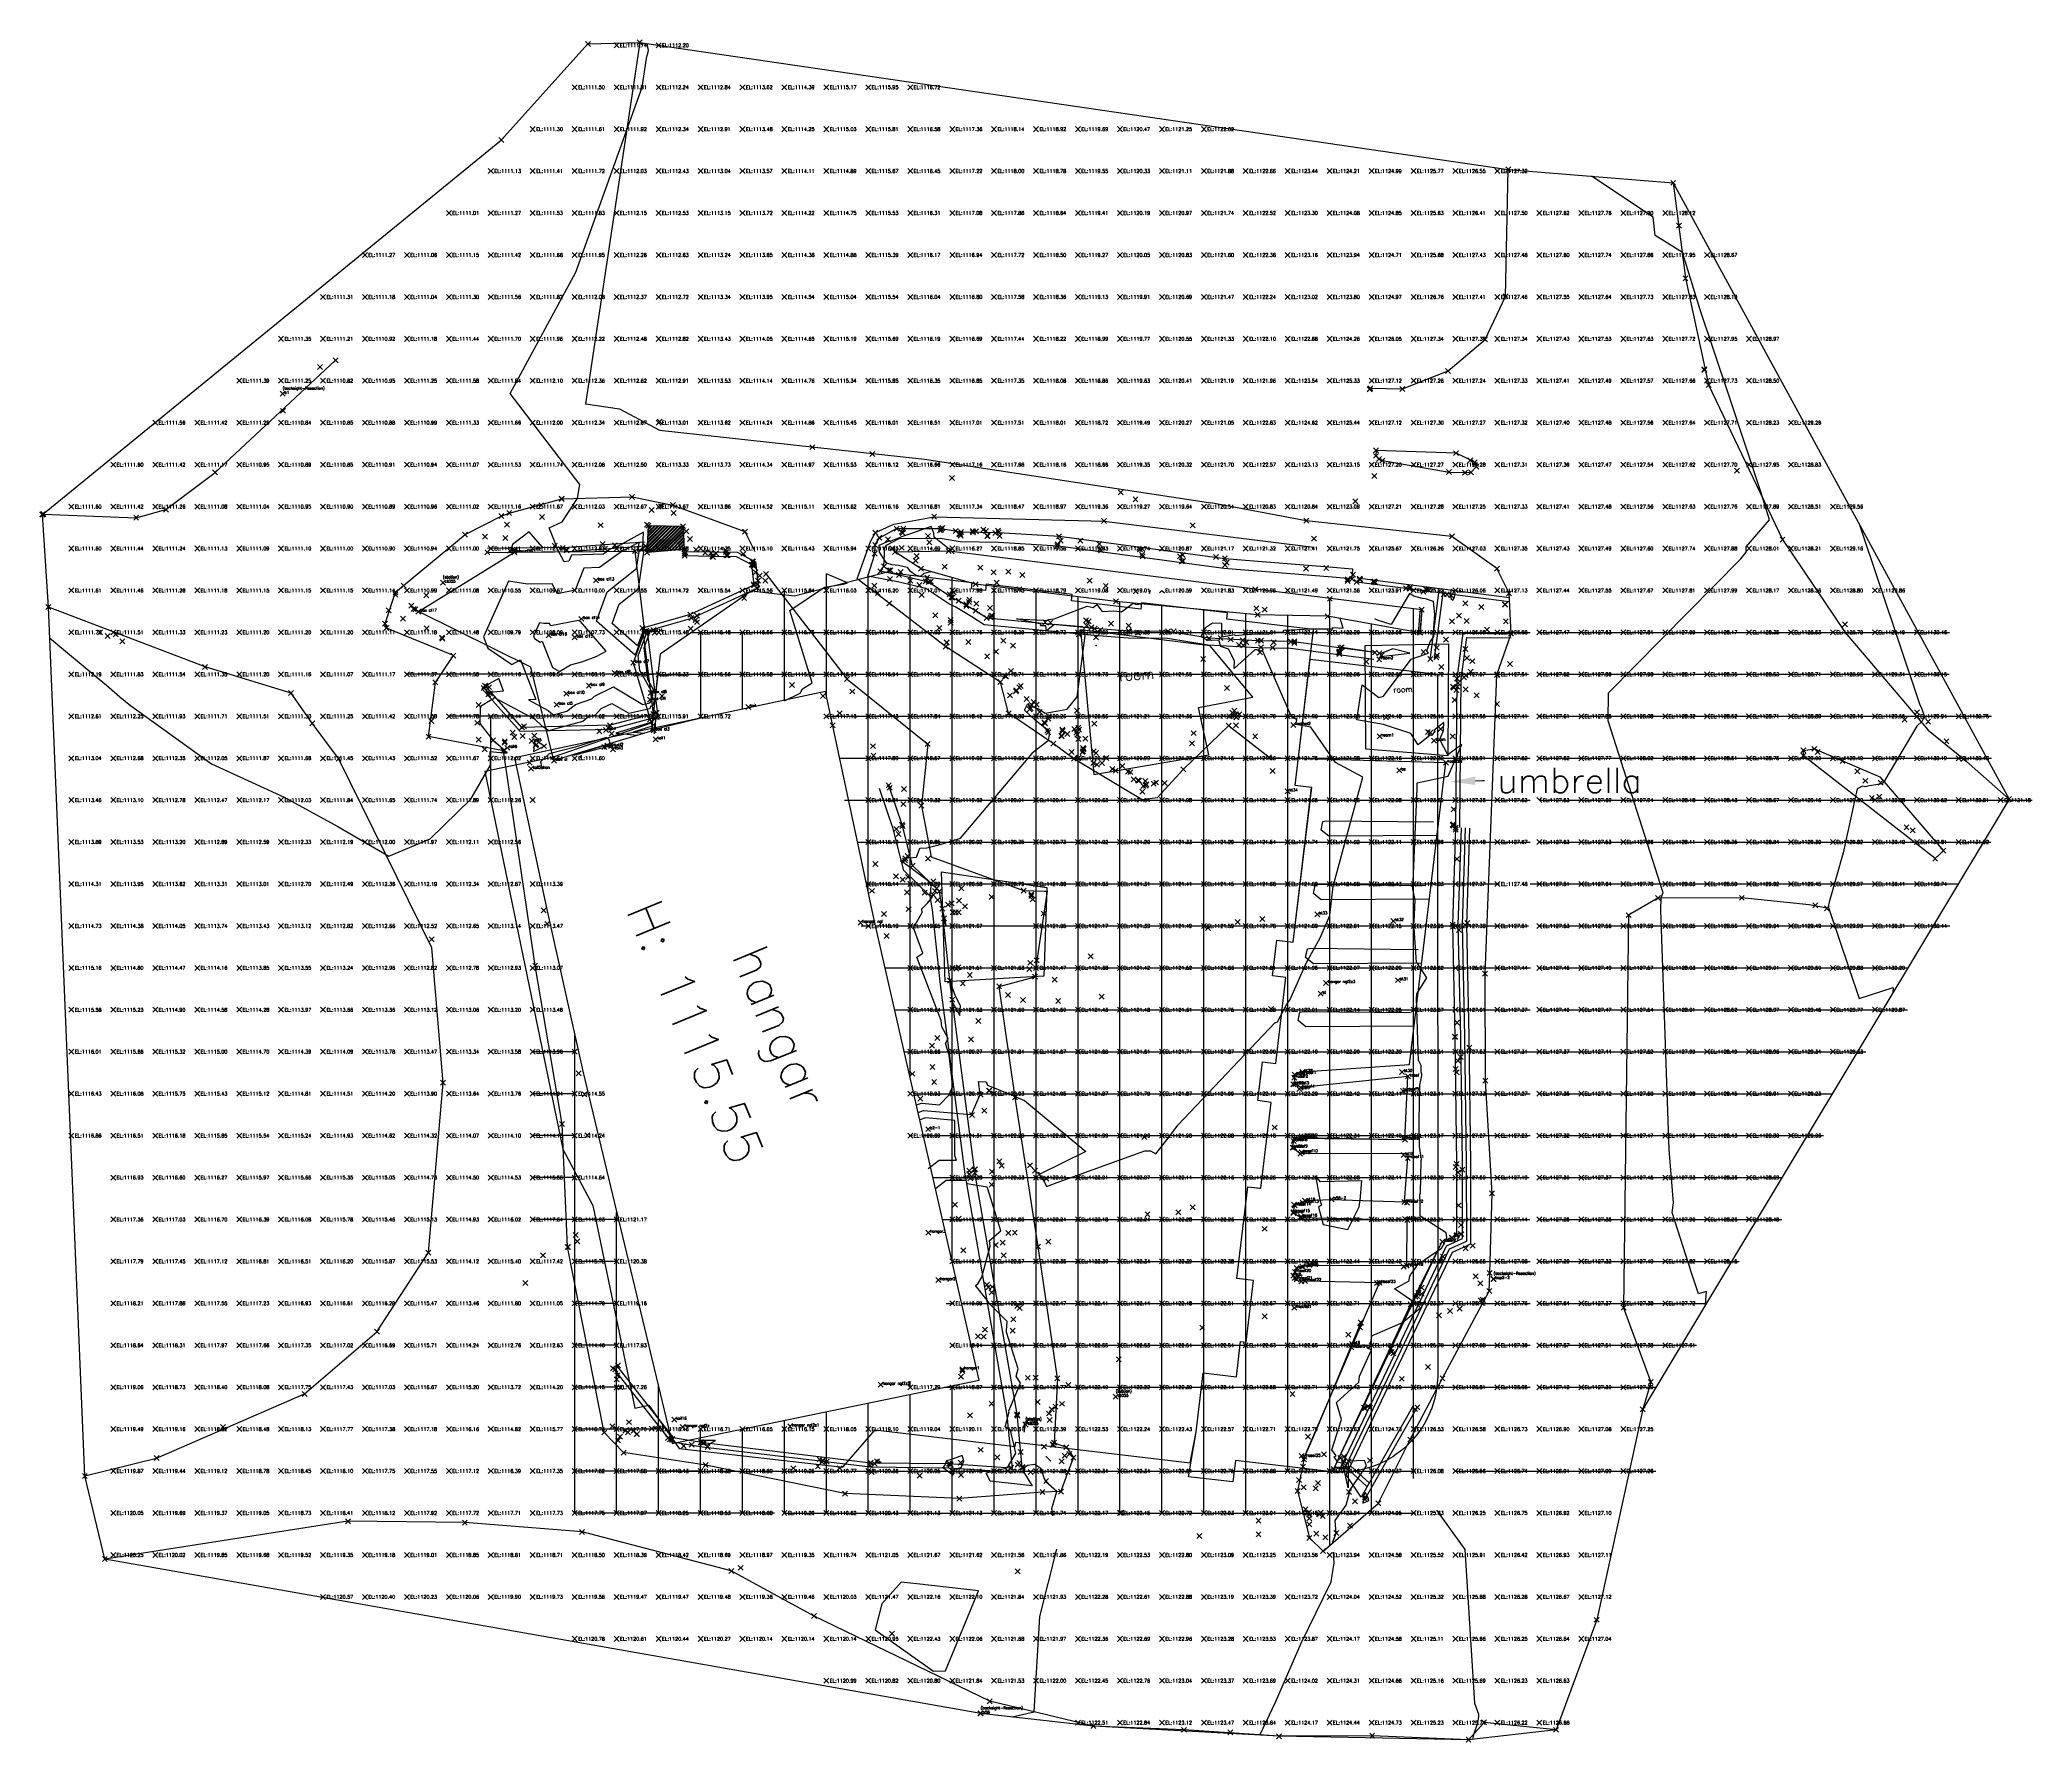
# Model space of a CAD drawing. Header units: metres. Extents: x -212 to 353850, y -37 to 356021.
# Drawn here: x 353707.9 to 353850.4, y 355899.7 to 356021.4 of the extents above; entities that cross this region are included whole.
import ezdxf
from ezdxf import colors
from ezdxf.entities.mleader import LeaderData, LeaderLine
from ezdxf.math import Vec2, Vec3

# ---------------------------------------------------------------- set-up
doc = ezdxf.new("R2010")
doc.units = ezdxf.units.M
for name, color, linetype in [('C-TINN-BNDY', 110, 'Continuous'), ('C-TOPO-MAJR', 9, 'Continuous'), ('C-TOPO-MINR', 8, 'Continuous'), ('C-TOPO-TEXT', 7, 'Continuous'), ('Obs.ts.td2', 7, 'Continuous'), ('Obs.ts.td2_Mark', 7, 'Continuous'), ('Obs.ts.td2_point_desc_Mark', 7, 'Continuous'), ('Survey.td2', 7, 'Continuous'), ('V-NODE', 1, 'Continuous')]:
    doc.layers.add(name, color=color, linetype=linetype)
doc.styles.get("Standard").update_dxf_attribs({"font": 'simplex.shx'})

# ---------------------------------------------------------------- blocks, each defined once
blk = doc.blocks.new('*U1')
at = {"color": 0, "linetype": 'ByBlock', "lineweight": -2, "transparency": 16777216}
for p, q in [((-0.71, -0.71), (0.71, 0.71)), ((-0.71, 0.71), (0.71, -0.71))]:
    blk.add_line(p, q, dxfattribs=at)
blk = doc.blocks.new('*U2', base_point=(353745.2312, 355988.599, 1111.7655))
at = {"layer": 'V-NODE', "lineweight": -2, "xscale": 0.25, "yscale": 0.25, "zscale": 0.25}
blk.add_blockref('*U1', (353745.2312, 355988.599, 1111.7655), dxfattribs=at)
blk = doc.blocks.new('*U3', base_point=(353745.243, 355988.6058, 1111.7672))
at = {"layer": 'V-NODE', "lineweight": -2, "xscale": 0.25, "yscale": 0.25, "zscale": 0.25}
blk.add_blockref('*U1', (353745.243, 355988.6058, 1111.7672), dxfattribs=at)
blk = doc.blocks.new('*U4', base_point=(353741.4801, 355987.5892, 1111.2501))
at = {"layer": 'V-NODE', "lineweight": -2, "xscale": 0.25, "yscale": 0.25, "zscale": 0.25}
blk.add_blockref('*U1', (353741.4801, 355987.5892, 1111.2501), dxfattribs=at)
blk = doc.blocks.new('*U5', base_point=(353740.9164, 355987.3657, 1111.1809))
at = {"layer": 'V-NODE', "lineweight": -2, "xscale": 0.25, "yscale": 0.25, "zscale": 0.25}
blk.add_blockref('*U1', (353740.9164, 355987.3657, 1111.1809), dxfattribs=at)
blk = doc.blocks.new('*U6', base_point=(353738.3312, 355986.0509, 1111.0386))
at = {"layer": 'V-NODE', "lineweight": -2, "xscale": 0.25, "yscale": 0.25, "zscale": 0.25}
blk.add_blockref('*U1', (353738.3312, 355986.0509, 1111.0386), dxfattribs=at)
blk = doc.blocks.new('*U7', base_point=(353733.9261, 355982.4012, 1110.9133))
at = {"layer": 'V-NODE', "lineweight": -2, "xscale": 0.25, "yscale": 0.25, "zscale": 0.25}
blk.add_blockref('*U1', (353733.9261, 355982.4012, 1110.9133), dxfattribs=at)
blk = doc.blocks.new('*U8', base_point=(353733.3476, 355981.9164, 1110.9271))
at = {"layer": 'V-NODE', "lineweight": -2, "xscale": 0.25, "yscale": 0.25, "zscale": 0.25}
blk.add_blockref('*U1', (353733.3476, 355981.9164, 1110.9271), dxfattribs=at)
blk = doc.blocks.new('*U9', base_point=(353732.5974, 355979.6754, 1110.9148))
at = {"layer": 'V-NODE', "lineweight": -2, "xscale": 0.25, "yscale": 0.25, "zscale": 0.25}
blk.add_blockref('*U1', (353732.5974, 355979.6754, 1110.9148), dxfattribs=at)
blk = doc.blocks.new('*U10', base_point=(353732.6981, 355979.3637, 1110.9718))
at = {"layer": 'V-NODE', "lineweight": -2, "xscale": 0.25, "yscale": 0.25, "zscale": 0.25}
blk.add_blockref('*U1', (353732.6981, 355979.3637, 1110.9718), dxfattribs=at)
blk = doc.blocks.new('*U11', base_point=(353735.7051, 355971.5948, 1111.4567))
at = {"layer": 'V-NODE', "lineweight": -2, "xscale": 0.25, "yscale": 0.25, "zscale": 0.25}
blk.add_blockref('*U1', (353735.7051, 355971.5948, 1111.4567), dxfattribs=at)
blk = doc.blocks.new('*U12', base_point=(353739.73, 355970.6902, 1111.8102))
at = {"layer": 'V-NODE', "lineweight": -2, "xscale": 0.25, "yscale": 0.25, "zscale": 0.25}
blk.add_blockref('*U1', (353739.73, 355970.6902, 1111.8102), dxfattribs=at)
blk = doc.blocks.new('*U13', base_point=(353729.0651, 355998.5205, 1110.8051))
at = {"layer": 'V-NODE', "lineweight": -2, "xscale": 0.25, "yscale": 0.25, "zscale": 0.25}
blk.add_blockref('*U1', (353729.0651, 355998.5205, 1110.8051), dxfattribs=at)
blk = doc.blocks.new('*U14', base_point=(353727.9393, 355998.0317, 1110.9292))
at = {"layer": 'V-NODE', "lineweight": -2, "xscale": 0.25, "yscale": 0.25, "zscale": 0.25}
blk.add_blockref('*U1', (353727.9393, 355998.0317, 1110.9292), dxfattribs=at)
blk = doc.blocks.new('*U15', base_point=(353725.3, 355994.9036, 1110.8157))
at = {"layer": 'V-NODE', "lineweight": -2, "xscale": 0.25, "yscale": 0.25, "zscale": 0.25}
blk.add_blockref('*U1', (353725.3, 355994.9036, 1110.8157), dxfattribs=at)
blk = doc.blocks.new('*U16', base_point=(353720.4513, 355990.4857, 1110.9926))
at = {"layer": 'V-NODE', "lineweight": -2, "xscale": 0.25, "yscale": 0.25, "zscale": 0.25}
blk.add_blockref('*U1', (353720.4513, 355990.4857, 1110.9926), dxfattribs=at)
blk = doc.blocks.new('*U17', base_point=(353716.9347, 355987.8264, 1111.1711))
at = {"layer": 'V-NODE', "lineweight": -2, "xscale": 0.25, "yscale": 0.25, "zscale": 0.25}
blk.add_blockref('*U1', (353716.9347, 355987.8264, 1111.1711), dxfattribs=at)
blk = doc.blocks.new('*U18', base_point=(353714.7969, 355987.2478, 1111.3429))
at = {"layer": 'V-NODE', "lineweight": -2, "xscale": 0.25, "yscale": 0.25, "zscale": 0.25}
blk.add_blockref('*U1', (353714.7969, 355987.2478, 1111.3429), dxfattribs=at)
blk = doc.blocks.new('*U19', base_point=(353708.1557, 355987.5096, 1111.7063))
at = {"layer": 'V-NODE', "lineweight": -2, "xscale": 0.25, "yscale": 0.25, "zscale": 0.25}
blk.add_blockref('*U1', (353708.1557, 355987.5096, 1111.7063), dxfattribs=at)
blk = doc.blocks.new('*U20', base_point=(353708.0881, 355987.489, 1111.6981))
at = {"layer": 'V-NODE', "lineweight": -2, "xscale": 0.25, "yscale": 0.25, "zscale": 0.25}
blk.add_blockref('*U1', (353708.0881, 355987.489, 1111.6981), dxfattribs=at)
blk = doc.blocks.new('*U21', base_point=(353708.0914, 355987.4806, 1111.7046))
at = {"layer": 'V-NODE', "lineweight": -2, "xscale": 0.25, "yscale": 0.25, "zscale": 0.25}
blk.add_blockref('*U1', (353708.0914, 355987.4806, 1111.7046), dxfattribs=at)
blk = doc.blocks.new('*U22', base_point=(353708.5155, 355980.861, 1111.7003))
at = {"layer": 'V-NODE', "lineweight": -2, "xscale": 0.25, "yscale": 0.25, "zscale": 0.25}
blk.add_blockref('*U1', (353708.5155, 355980.861, 1111.7003), dxfattribs=at)
blk = doc.blocks.new('*U23', base_point=(353712.2249, 355979.0469, 1111.5198))
at = {"layer": 'V-NODE', "lineweight": -2, "xscale": 0.25, "yscale": 0.25, "zscale": 0.25}
blk.add_blockref('*U1', (353712.2249, 355979.0469, 1111.5198), dxfattribs=at)
blk = doc.blocks.new('*U24', base_point=(353712.7693, 355978.791, 1111.4894))
at = {"layer": 'V-NODE', "lineweight": -2, "xscale": 0.25, "yscale": 0.25, "zscale": 0.25}
blk.add_blockref('*U1', (353712.7693, 355978.791, 1111.4894), dxfattribs=at)
blk = doc.blocks.new('*U25', base_point=(353713.3305, 355978.9127, 1111.5051))
at = {"layer": 'V-NODE', "lineweight": -2, "xscale": 0.25, "yscale": 0.25, "zscale": 0.25}
blk.add_blockref('*U1', (353713.3305, 355978.9127, 1111.5051), dxfattribs=at)
blk = doc.blocks.new('*U26', base_point=(353713.8121, 355978.4141, 1111.4145))
at = {"layer": 'V-NODE', "lineweight": -2, "xscale": 0.25, "yscale": 0.25, "zscale": 0.25}
blk.add_blockref('*U1', (353713.8121, 355978.4141, 1111.4145), dxfattribs=at)
blk = doc.blocks.new('*U27', base_point=(353719.7291, 355976.5753, 1111.2448))
at = {"layer": 'V-NODE', "lineweight": -2, "xscale": 0.25, "yscale": 0.25, "zscale": 0.25}
blk.add_blockref('*U1', (353719.7291, 355976.5753, 1111.2448), dxfattribs=at)
blk = doc.blocks.new('*U28', base_point=(353725.8776, 355974.7144, 1111.1072))
at = {"layer": 'V-NODE', "lineweight": -2, "xscale": 0.25, "yscale": 0.25, "zscale": 0.25}
blk.add_blockref('*U1', (353725.8776, 355974.7144, 1111.1072), dxfattribs=at)
blk = doc.blocks.new('*U29', base_point=(353727.3983, 355972.5527, 1111.242))
at = {"layer": 'V-NODE', "lineweight": -2, "xscale": 0.25, "yscale": 0.25, "zscale": 0.25}
blk.add_blockref('*U1', (353727.3983, 355972.5527, 1111.242), dxfattribs=at)
blk = doc.blocks.new('*U30', base_point=(353729.282, 355970.0156, 1111.3763))
at = {"layer": 'V-NODE', "lineweight": -2, "xscale": 0.25, "yscale": 0.25, "zscale": 0.25}
blk.add_blockref('*U1', (353729.282, 355970.0156, 1111.3763), dxfattribs=at)
blk = doc.blocks.new('*U31', base_point=(353741.0702, 355970.5839, 1111.7776))
at = {"layer": 'V-NODE', "lineweight": -2, "xscale": 0.25, "yscale": 0.25, "zscale": 0.25}
blk.add_blockref('*U1', (353741.0702, 355970.5839, 1111.7776), dxfattribs=at)
blk = doc.blocks.new('*U32', base_point=(353735.9404, 355957.0914, 1112.5336))
at = {"layer": 'V-NODE', "lineweight": -2, "xscale": 0.25, "yscale": 0.25, "zscale": 0.25}
blk.add_blockref('*U1', (353735.9404, 355957.0914, 1112.5336), dxfattribs=at)
blk = doc.blocks.new('*U33', base_point=(353743.3419, 355955.2182, 1113.0622))
at = {"layer": 'V-NODE', "lineweight": -2, "xscale": 0.25, "yscale": 0.25, "zscale": 0.25}
blk.add_blockref('*U1', (353743.3419, 355955.2182, 1113.0622), dxfattribs=at)
blk = doc.blocks.new('*U34', base_point=(353736.7538, 355946.8311, 1113.521))
at = {"layer": 'V-NODE', "lineweight": -2, "xscale": 0.25, "yscale": 0.25, "zscale": 0.25}
blk.add_blockref('*U1', (353736.7538, 355946.8311, 1113.521), dxfattribs=at)
blk = doc.blocks.new('*U35', base_point=(353745.273, 355943.8814, 1114.0365))
at = {"layer": 'V-NODE', "lineweight": -2, "xscale": 0.25, "yscale": 0.25, "zscale": 0.25}
blk.add_blockref('*U1', (353745.273, 355943.8814, 1114.0365), dxfattribs=at)
blk = doc.blocks.new('*U36', base_point=(353747.0736, 355943.0595, 1114.3385))
at = {"layer": 'V-NODE', "lineweight": -2, "xscale": 0.25, "yscale": 0.25, "zscale": 0.25}
blk.add_blockref('*U1', (353747.0736, 355943.0595, 1114.3385), dxfattribs=at)
blk = doc.blocks.new('*U37', base_point=(353746.2401, 355935.9301, 1115.1904))
at = {"layer": 'V-NODE', "lineweight": -2, "xscale": 0.25, "yscale": 0.25, "zscale": 0.25}
blk.add_blockref('*U1', (353746.2401, 355935.9301, 1115.1904), dxfattribs=at)
blk = doc.blocks.new('*U38', base_point=(353746.3546, 355935.4757, 1115.333))
at = {"layer": 'V-NODE', "lineweight": -2, "xscale": 0.25, "yscale": 0.25, "zscale": 0.25}
blk.add_blockref('*U1', (353746.3546, 355935.4757, 1115.333), dxfattribs=at)
blk = doc.blocks.new('*U39', base_point=(353735.6989, 355934.6843, 1115.2481))
at = {"layer": 'V-NODE', "lineweight": -2, "xscale": 0.25, "yscale": 0.25, "zscale": 0.25}
blk.add_blockref('*U1', (353735.6989, 355934.6843, 1115.2481), dxfattribs=at)
blk = doc.blocks.new('*U40', base_point=(353732.0151, 355929.0179, 1116.4629))
at = {"layer": 'V-NODE', "lineweight": -2, "xscale": 0.25, "yscale": 0.25, "zscale": 0.25}
blk.add_blockref('*U1', (353732.0151, 355929.0179, 1116.4629), dxfattribs=at)
blk = doc.blocks.new('*U41', base_point=(353726.8474, 355924.5742, 1117.6634))
at = {"layer": 'V-NODE', "lineweight": -2, "xscale": 0.25, "yscale": 0.25, "zscale": 0.25}
blk.add_blockref('*U1', (353726.8474, 355924.5742, 1117.6634), dxfattribs=at)
blk = doc.blocks.new('*U42', base_point=(353721.0195, 355922.1988, 1118.5979))
at = {"layer": 'V-NODE', "lineweight": -2, "xscale": 0.25, "yscale": 0.25, "zscale": 0.25}
blk.add_blockref('*U1', (353721.0195, 355922.1988, 1118.5979), dxfattribs=at)
blk = doc.blocks.new('*U43', base_point=(353716.2577, 355919.9791, 1119.3515))
at = {"layer": 'V-NODE', "lineweight": -2, "xscale": 0.25, "yscale": 0.25, "zscale": 0.25}
blk.add_blockref('*U1', (353716.2577, 355919.9791, 1119.3515), dxfattribs=at)
blk = doc.blocks.new('*U44', base_point=(353711.1267, 355918.6975, 1120.1917))
at = {"layer": 'V-NODE', "lineweight": -2, "xscale": 0.25, "yscale": 0.25, "zscale": 0.25}
blk.add_blockref('*U1', (353711.1267, 355918.6975, 1120.1917), dxfattribs=at)
blk = doc.blocks.new('*U45', base_point=(353712.5622, 355912.7583, 1120.3395))
at = {"layer": 'V-NODE', "lineweight": -2, "xscale": 0.25, "yscale": 0.25, "zscale": 0.25}
blk.add_blockref('*U1', (353712.5622, 355912.7583, 1120.3395), dxfattribs=at)
blk = doc.blocks.new('*U46', base_point=(353729.95, 355915.46, 1118.27))
at = {"layer": 'V-NODE', "lineweight": -2, "xscale": 0.25, "yscale": 0.25, "zscale": 0.25}
blk.add_blockref('*U1', (353729.95, 355915.46, 1118.27), dxfattribs=at)
blk = doc.blocks.new('*U47', base_point=(353738.3115, 355915.3723, 1117.7289))
at = {"layer": 'V-NODE', "lineweight": -2, "xscale": 0.25, "yscale": 0.25, "zscale": 0.25}
blk.add_blockref('*U1', (353738.3115, 355915.3723, 1117.7289), dxfattribs=at)
blk = doc.blocks.new('*U48', base_point=(353746.6958, 355914.6983, 1117.8079))
at = {"layer": 'V-NODE', "lineweight": -2, "xscale": 0.25, "yscale": 0.25, "zscale": 0.25}
blk.add_blockref('*U1', (353746.6958, 355914.6983, 1117.8079), dxfattribs=at)
blk = doc.blocks.new('*U49', base_point=(353748.2764, 355921.8136, 1117.5225))
at = {"layer": 'V-NODE', "lineweight": -2, "xscale": 0.25, "yscale": 0.25, "zscale": 0.25}
blk.add_blockref('*U1', (353748.2764, 355921.8136, 1117.5225), dxfattribs=at)
blk = doc.blocks.new('*U50', base_point=(353748.8544, 355922.2533, 1117.5891))
at = {"layer": 'V-NODE', "lineweight": -2, "xscale": 0.25, "yscale": 0.25, "zscale": 0.25}
blk.add_blockref('*U1', (353748.8544, 355922.2533, 1117.5891), dxfattribs=at)
blk = doc.blocks.new('*U51', base_point=(353749.6742, 355920.3654, 1117.884))
at = {"layer": 'V-NODE', "lineweight": -2, "xscale": 0.25, "yscale": 0.25, "zscale": 0.25}
blk.add_blockref('*U1', (353749.6742, 355920.3654, 1117.884), dxfattribs=at)
blk = doc.blocks.new('*U52', base_point=(353755.5439, 355919.4826, 1118.3954))
at = {"layer": 'V-NODE', "lineweight": -2, "xscale": 0.25, "yscale": 0.25, "zscale": 0.25}
blk.add_blockref('*U1', (353755.5439, 355919.4826, 1118.3954), dxfattribs=at)
blk = doc.blocks.new('*U53', base_point=(353757.3714, 355911.9094, 1118.9511))
at = {"layer": 'V-NODE', "lineweight": -2, "xscale": 0.25, "yscale": 0.25, "zscale": 0.25}
blk.add_blockref('*U1', (353757.3714, 355911.9094, 1118.9511), dxfattribs=at)
blk = doc.blocks.new('*U54', base_point=(353758.0325, 355912.1259, 1118.9722))
at = {"layer": 'V-NODE', "lineweight": -2, "xscale": 0.25, "yscale": 0.25, "zscale": 0.25}
blk.add_blockref('*U1', (353758.0325, 355912.1259, 1118.9722), dxfattribs=at)
blk = doc.blocks.new('*U55', base_point=(353763.2868, 355908.6824, 1119.7821))
at = {"layer": 'V-NODE', "lineweight": -2, "xscale": 0.25, "yscale": 0.25, "zscale": 0.25}
blk.add_blockref('*U1', (353763.2868, 355908.6824, 1119.7821), dxfattribs=at)
blk = doc.blocks.new('*U56', base_point=(353765.5041, 355917.4372, 1119.7472))
at = {"layer": 'V-NODE', "lineweight": -2, "xscale": 0.25, "yscale": 0.25, "zscale": 0.25}
blk.add_blockref('*U1', (353765.5041, 355917.4372, 1119.7472), dxfattribs=at)
blk = doc.blocks.new('*U57', base_point=(353773.6878, 355917.0805, 1120.9524))
at = {"layer": 'V-NODE', "lineweight": -2, "xscale": 0.25, "yscale": 0.25, "zscale": 0.25}
blk.add_blockref('*U1', (353773.6878, 355917.0805, 1120.9524), dxfattribs=at)
blk = doc.blocks.new('*U58', base_point=(353779.632, 355917.5531, 1121.7435))
at = {"layer": 'V-NODE', "lineweight": -2, "xscale": 0.25, "yscale": 0.25, "zscale": 0.25}
blk.add_blockref('*U1', (353779.632, 355917.5531, 1121.7435), dxfattribs=at)
blk = doc.blocks.new('*U59', base_point=(353780.9467, 355917.5827, 1122.0747))
at = {"layer": 'V-NODE', "lineweight": -2, "xscale": 0.25, "yscale": 0.25, "zscale": 0.25}
blk.add_blockref('*U1', (353780.9467, 355917.5827, 1122.0747), dxfattribs=at)
blk = doc.blocks.new('*U60', base_point=(353781.4439, 355918.9885, 1122.2679))
at = {"layer": 'V-NODE', "lineweight": -2, "xscale": 0.25, "yscale": 0.25, "zscale": 0.25}
blk.add_blockref('*U1', (353781.4439, 355918.9885, 1122.2679), dxfattribs=at)
blk = doc.blocks.new('*U61', base_point=(353781.5522, 355920.2659, 1122.3653))
at = {"layer": 'V-NODE', "lineweight": -2, "xscale": 0.25, "yscale": 0.25, "zscale": 0.25}
blk.add_blockref('*U1', (353781.5522, 355920.2659, 1122.3653), dxfattribs=at)
blk = doc.blocks.new('*U62', base_point=(353780.4647, 355921.0818, 1122.4394))
at = {"layer": 'V-NODE', "lineweight": -2, "xscale": 0.25, "yscale": 0.25, "zscale": 0.25}
blk.add_blockref('*U1', (353780.4647, 355921.0818, 1122.4394), dxfattribs=at)
blk = doc.blocks.new('*U63', base_point=(353780.1527, 355922.6954, 1122.5415))
at = {"layer": 'V-NODE', "lineweight": -2, "xscale": 0.25, "yscale": 0.25, "zscale": 0.25}
blk.add_blockref('*U1', (353780.1527, 355922.6954, 1122.5415), dxfattribs=at)
blk = doc.blocks.new('*U64', base_point=(353780.5621, 355923.6564, 1122.562))
at = {"layer": 'V-NODE', "lineweight": -2, "xscale": 0.25, "yscale": 0.25, "zscale": 0.25}
blk.add_blockref('*U1', (353780.5621, 355923.6564, 1122.562), dxfattribs=at)
blk = doc.blocks.new('*U65', base_point=(353780.6854, 355925.6878, 1122.5776))
at = {"layer": 'V-NODE', "lineweight": -2, "xscale": 0.25, "yscale": 0.25, "zscale": 0.25}
blk.add_blockref('*U1', (353780.6854, 355925.6878, 1122.5776), dxfattribs=at)
blk = doc.blocks.new('*U66', base_point=(353777.8508, 355911.8684, 1121.7225))
at = {"layer": 'V-NODE', "lineweight": -2, "xscale": 0.25, "yscale": 0.25, "zscale": 0.25}
blk.add_blockref('*U1', (353777.8508, 355911.8684, 1121.7225), dxfattribs=at)
blk = doc.blocks.new('*U67', base_point=(353775.8529, 355902.5784, 1121.494))
at = {"layer": 'V-NODE', "lineweight": -2, "xscale": 0.25, "yscale": 0.25, "zscale": 0.25}
blk.add_blockref('*U1', (353775.8529, 355902.5784, 1121.494), dxfattribs=at)
blk = doc.blocks.new('*U68', base_point=(353783.2739, 355900.8121, 1122.6758))
at = {"layer": 'V-NODE', "lineweight": -2, "xscale": 0.25, "yscale": 0.25, "zscale": 0.25}
blk.add_blockref('*U1', (353783.2739, 355900.8121, 1122.6758), dxfattribs=at)
blk = doc.blocks.new('*U69', base_point=(353789.7496, 355900.5389, 1123.2813))
at = {"layer": 'V-NODE', "lineweight": -2, "xscale": 0.25, "yscale": 0.25, "zscale": 0.25}
blk.add_blockref('*U1', (353789.7496, 355900.5389, 1123.2813), dxfattribs=at)
blk = doc.blocks.new('*U70', base_point=(353793.0634, 355900.3736, 1123.7583))
at = {"layer": 'V-NODE', "lineweight": -2, "xscale": 0.25, "yscale": 0.25, "zscale": 0.25}
blk.add_blockref('*U1', (353793.0634, 355900.3736, 1123.7583), dxfattribs=at)
blk = doc.blocks.new('*U71', base_point=(353796.5514, 355900.0834, 1124.1545))
at = {"layer": 'V-NODE', "lineweight": -2, "xscale": 0.25, "yscale": 0.25, "zscale": 0.25}
blk.add_blockref('*U1', (353796.5514, 355900.0834, 1124.1545), dxfattribs=at)
blk = doc.blocks.new('*U72', base_point=(353803.2102, 355900.1243, 1124.7634))
at = {"layer": 'V-NODE', "lineweight": -2, "xscale": 0.25, "yscale": 0.25, "zscale": 0.25}
blk.add_blockref('*U1', (353803.2102, 355900.1243, 1124.7634), dxfattribs=at)
blk = doc.blocks.new('*U73', base_point=(353810.1026, 355899.8343, 1125.9601))
at = {"layer": 'V-NODE', "lineweight": -2, "xscale": 0.25, "yscale": 0.25, "zscale": 0.25}
blk.add_blockref('*U1', (353810.1026, 355899.8343, 1125.9601), dxfattribs=at)
blk = doc.blocks.new('*U74', base_point=(353811.205, 355901.0745, 1126.0751))
at = {"layer": 'V-NODE', "lineweight": -2, "xscale": 0.25, "yscale": 0.25, "zscale": 0.25}
blk.add_blockref('*U1', (353811.205, 355901.0745, 1126.0751), dxfattribs=at)
blk = doc.blocks.new('*U75', base_point=(353816.3578, 355900.5401, 1126.868))
at = {"layer": 'V-NODE', "lineweight": -2, "xscale": 0.25, "yscale": 0.25, "zscale": 0.25}
blk.add_blockref('*U1', (353816.3578, 355900.5401, 1126.868), dxfattribs=at)
blk = doc.blocks.new('*U76', base_point=(353819.2654, 355908.4098, 1127.1875))
at = {"layer": 'V-NODE', "lineweight": -2, "xscale": 0.25, "yscale": 0.25, "zscale": 0.25}
blk.add_blockref('*U1', (353819.2654, 355908.4098, 1127.1875), dxfattribs=at)
blk = doc.blocks.new('*U77', base_point=(353822.562, 355923.4685, 1127.3278))
at = {"layer": 'V-NODE', "lineweight": -2, "xscale": 0.25, "yscale": 0.25, "zscale": 0.25}
blk.add_blockref('*U1', (353822.562, 355923.4685, 1127.3278), dxfattribs=at)
blk = doc.blocks.new('*U78', base_point=(353823.1416, 355925.4155, 1127.4041))
at = {"layer": 'V-NODE', "lineweight": -2, "xscale": 0.25, "yscale": 0.25, "zscale": 0.25}
blk.add_blockref('*U1', (353823.1416, 355925.4155, 1127.4041), dxfattribs=at)
blk = doc.blocks.new('*U79', base_point=(353821.1866, 355930.7362, 1127.3772))
at = {"layer": 'V-NODE', "lineweight": -2, "xscale": 0.25, "yscale": 0.25, "zscale": 0.25}
blk.add_blockref('*U1', (353821.1866, 355930.7362, 1127.3772), dxfattribs=at)
blk = doc.blocks.new('*U80', base_point=(353821.5507, 355958.8195, 1127.6054))
at = {"layer": 'V-NODE', "lineweight": -2, "xscale": 0.25, "yscale": 0.25, "zscale": 0.25}
blk.add_blockref('*U1', (353821.5507, 355958.8195, 1127.6054), dxfattribs=at)
blk = doc.blocks.new('*U81', base_point=(353823.6517, 355960.0365, 1127.9591))
at = {"layer": 'V-NODE', "lineweight": -2, "xscale": 0.25, "yscale": 0.25, "zscale": 0.25}
blk.add_blockref('*U1', (353823.6517, 355960.0365, 1127.9591), dxfattribs=at)
blk = doc.blocks.new('*U82', base_point=(353829.6462, 355960.0625, 1128.9921))
at = {"layer": 'V-NODE', "lineweight": -2, "xscale": 0.25, "yscale": 0.25, "zscale": 0.25}
blk.add_blockref('*U1', (353829.6462, 355960.0625, 1128.9921), dxfattribs=at)
blk = doc.blocks.new('*U83', base_point=(353834.915, 355959.5247, 1129.7697))
at = {"layer": 'V-NODE', "lineweight": -2, "xscale": 0.25, "yscale": 0.25, "zscale": 0.25}
blk.add_blockref('*U1', (353834.915, 355959.5247, 1129.7697), dxfattribs=at)
blk = doc.blocks.new('*U84', base_point=(353835.7277, 355959.3148, 1129.9861))
at = {"layer": 'V-NODE', "lineweight": -2, "xscale": 0.25, "yscale": 0.25, "zscale": 0.25}
blk.add_blockref('*U1', (353835.7277, 355959.3148, 1129.9861), dxfattribs=at)
blk = doc.blocks.new('*U85', base_point=(353843.476, 355962.872, 1130.947))
at = {"layer": 'V-NODE', "lineweight": -2, "xscale": 0.25, "yscale": 0.25, "zscale": 0.25}
blk.add_blockref('*U1', (353843.476, 355962.872, 1130.947), dxfattribs=at)
blk = doc.blocks.new('*U86', base_point=(353844.0718, 355963.4343, 1131.1225))
at = {"layer": 'V-NODE', "lineweight": -2, "xscale": 0.25, "yscale": 0.25, "zscale": 0.25}
blk.add_blockref('*U1', (353844.0718, 355963.4343, 1131.1225), dxfattribs=at)
blk = doc.blocks.new('*U87', base_point=(353841.8761, 355964.882, 1130.602))
at = {"layer": 'V-NODE', "lineweight": -2, "xscale": 0.25, "yscale": 0.25, "zscale": 0.25}
blk.add_blockref('*U1', (353841.8761, 355964.882, 1130.602), dxfattribs=at)
blk = doc.blocks.new('*U88', base_point=(353841.4317, 355965.1086, 1130.7442))
at = {"layer": 'V-NODE', "lineweight": -2, "xscale": 0.25, "yscale": 0.25, "zscale": 0.25}
blk.add_blockref('*U1', (353841.4317, 355965.1086, 1130.7442), dxfattribs=at)
blk = doc.blocks.new('*U89', base_point=(353848.7661, 355967.131, 1131.2412))
at = {"layer": 'V-NODE', "lineweight": -2, "xscale": 0.25, "yscale": 0.25, "zscale": 0.25}
blk.add_blockref('*U1', (353848.7661, 355967.131, 1131.2412), dxfattribs=at)
blk = doc.blocks.new('*U90', base_point=(353845.5029, 355969.9992, 1130.4897))
at = {"layer": 'V-NODE', "lineweight": -2, "xscale": 0.25, "yscale": 0.25, "zscale": 0.25}
blk.add_blockref('*U1', (353845.5029, 355969.9992, 1130.4897), dxfattribs=at)
blk = doc.blocks.new('*U91', base_point=(353844.2884, 355971.2525, 1130.3791))
at = {"layer": 'V-NODE', "lineweight": -2, "xscale": 0.25, "yscale": 0.25, "zscale": 0.25}
blk.add_blockref('*U1', (353844.2884, 355971.2525, 1130.3791), dxfattribs=at)
blk = doc.blocks.new('*U92', base_point=(353842.9834, 355972.6624, 1130.0531))
at = {"layer": 'V-NODE', "lineweight": -2, "xscale": 0.25, "yscale": 0.25, "zscale": 0.25}
blk.add_blockref('*U1', (353842.9834, 355972.6624, 1130.0531), dxfattribs=at)
blk = doc.blocks.new('*U93', base_point=(353842.1727, 355973.3282, 1129.923))
at = {"layer": 'V-NODE', "lineweight": -2, "xscale": 0.25, "yscale": 0.25, "zscale": 0.25}
blk.add_blockref('*U1', (353842.1727, 355973.3282, 1129.923), dxfattribs=at)
blk = doc.blocks.new('*U94', base_point=(353839.5846, 355968.2942, 1129.9743))
at = {"layer": 'V-NODE', "lineweight": -2, "xscale": 0.25, "yscale": 0.25, "zscale": 0.25}
blk.add_blockref('*U1', (353839.5846, 355968.2942, 1129.9743), dxfattribs=at)
blk = doc.blocks.new('*U95', base_point=(353839.4774, 355967.3058, 1130.3395))
at = {"layer": 'V-NODE', "lineweight": -2, "xscale": 0.25, "yscale": 0.25, "zscale": 0.25}
blk.add_blockref('*U1', (353839.4774, 355967.3058, 1130.3395), dxfattribs=at)
blk = doc.blocks.new('*U96', base_point=(353838.9516, 355967.1992, 1130.2398))
at = {"layer": 'V-NODE', "lineweight": -2, "xscale": 0.25, "yscale": 0.25, "zscale": 0.25}
blk.add_blockref('*U1', (353838.9516, 355967.1992, 1130.2398), dxfattribs=at)
blk = doc.blocks.new('*U97', base_point=(353838.4792, 355968.4349, 1129.8908))
at = {"layer": 'V-NODE', "lineweight": -2, "xscale": 0.25, "yscale": 0.25, "zscale": 0.25}
blk.add_blockref('*U1', (353838.4792, 355968.4349, 1129.8908), dxfattribs=at)
blk = doc.blocks.new('*U98', base_point=(353837.9076, 355969.1077, 1129.675))
at = {"layer": 'V-NODE', "lineweight": -2, "xscale": 0.25, "yscale": 0.25, "zscale": 0.25}
blk.add_blockref('*U1', (353837.9076, 355969.1077, 1129.675), dxfattribs=at)
blk = doc.blocks.new('*U99', base_point=(353836.8461, 355969.8521, 1129.4974))
at = {"layer": 'V-NODE', "lineweight": -2, "xscale": 0.25, "yscale": 0.25, "zscale": 0.25}
blk.add_blockref('*U1', (353836.8461, 355969.8521, 1129.4974), dxfattribs=at)
blk = doc.blocks.new('*U100', base_point=(353835.0728, 355970.4875, 1129.2315))
at = {"layer": 'V-NODE', "lineweight": -2, "xscale": 0.25, "yscale": 0.25, "zscale": 0.25}
blk.add_blockref('*U1', (353835.0728, 355970.4875, 1129.2315), dxfattribs=at)
blk = doc.blocks.new('*U101', base_point=(353834.8358, 355970.7178, 1129.1451))
at = {"layer": 'V-NODE', "lineweight": -2, "xscale": 0.25, "yscale": 0.25, "zscale": 0.25}
blk.add_blockref('*U1', (353834.8358, 355970.7178, 1129.1451), dxfattribs=at)
blk = doc.blocks.new('*U102', base_point=(353834.051, 355970.6145, 1129.0848))
at = {"layer": 'V-NODE', "lineweight": -2, "xscale": 0.25, "yscale": 0.25, "zscale": 0.25}
blk.add_blockref('*U1', (353834.051, 355970.6145, 1129.0848), dxfattribs=at)
blk = doc.blocks.new('*U103', base_point=(353834.0548, 355970.2176, 1129.1349))
at = {"layer": 'V-NODE', "lineweight": -2, "xscale": 0.25, "yscale": 0.25, "zscale": 0.25}
blk.add_blockref('*U1', (353834.0548, 355970.2176, 1129.1349), dxfattribs=at)
blk = doc.blocks.new('*U104', base_point=(353841.2954, 355972.8026, 1129.845))
at = {"layer": 'V-NODE', "lineweight": -2, "xscale": 0.25, "yscale": 0.25, "zscale": 0.25}
blk.add_blockref('*U1', (353841.2954, 355972.8026, 1129.845), dxfattribs=at)
blk = doc.blocks.new('*U105', base_point=(353837.0273, 355979.6341, 1128.8137))
at = {"layer": 'V-NODE', "lineweight": -2, "xscale": 0.25, "yscale": 0.25, "zscale": 0.25}
blk.add_blockref('*U1', (353837.0273, 355979.6341, 1128.8137), dxfattribs=at)
blk = doc.blocks.new('*U106', base_point=(353832.5589, 355985.6857, 1128.0988))
at = {"layer": 'V-NODE', "lineweight": -2, "xscale": 0.25, "yscale": 0.25, "zscale": 0.25}
blk.add_blockref('*U1', (353832.5589, 355985.6857, 1128.0988), dxfattribs=at)
blk = doc.blocks.new('*U107', base_point=(353829.3017, 355990.6079, 1127.7521))
at = {"layer": 'V-NODE', "lineweight": -2, "xscale": 0.25, "yscale": 0.25, "zscale": 0.25}
blk.add_blockref('*U1', (353829.3017, 355990.6079, 1127.7521), dxfattribs=at)
blk = doc.blocks.new('*U108', base_point=(353827.2673, 355996.7484, 1127.7275))
at = {"layer": 'V-NODE', "lineweight": -2, "xscale": 0.25, "yscale": 0.25, "zscale": 0.25}
blk.add_blockref('*U1', (353827.2673, 355996.7484, 1127.7275), dxfattribs=at)
blk = doc.blocks.new('*U109', base_point=(353826.9732, 355997.8557, 1127.7329))
at = {"layer": 'V-NODE', "lineweight": -2, "xscale": 0.25, "yscale": 0.25, "zscale": 0.25}
blk.add_blockref('*U1', (353826.9732, 355997.8557, 1127.7329), dxfattribs=at)
blk = doc.blocks.new('*U110', base_point=(353826.9731, 355997.832, 1127.7335))
at = {"layer": 'V-NODE', "lineweight": -2, "xscale": 0.25, "yscale": 0.25, "zscale": 0.25}
blk.add_blockref('*U1', (353826.9731, 355997.832, 1127.7335), dxfattribs=at)
blk = doc.blocks.new('*U111', base_point=(353825.6198, 356004.3839, 1127.9186))
at = {"layer": 'V-NODE', "lineweight": -2, "xscale": 0.25, "yscale": 0.25, "zscale": 0.25}
blk.add_blockref('*U1', (353825.6198, 356004.3839, 1127.9186), dxfattribs=at)
blk = doc.blocks.new('*U112', base_point=(353825.1644, 356008.1413, 1128.085))
at = {"layer": 'V-NODE', "lineweight": -2, "xscale": 0.25, "yscale": 0.25, "zscale": 0.25}
blk.add_blockref('*U1', (353825.1644, 356008.1413, 1128.085), dxfattribs=at)
blk = doc.blocks.new('*U113', base_point=(353824.7355, 356011.2064, 1128.4607))
at = {"layer": 'V-NODE', "lineweight": -2, "xscale": 0.25, "yscale": 0.25, "zscale": 0.25}
blk.add_blockref('*U1', (353824.7355, 356011.2064, 1128.4607), dxfattribs=at)
blk = doc.blocks.new('*U114', base_point=(353812.9376, 356012.1745, 1127.5285))
at = {"layer": 'V-NODE', "lineweight": -2, "xscale": 0.25, "yscale": 0.25, "zscale": 0.25}
blk.add_blockref('*U1', (353812.9376, 356012.1745, 1127.5285), dxfattribs=at)
blk = doc.blocks.new('*U115', base_point=(353812.7528, 356003.0895, 1127.471))
at = {"layer": 'V-NODE', "lineweight": -2, "xscale": 0.25, "yscale": 0.25, "zscale": 0.25}
blk.add_blockref('*U1', (353812.7528, 356003.0895, 1127.471), dxfattribs=at)
blk = doc.blocks.new('*U116', base_point=(353811.2851, 356000.0093, 1127.3057))
at = {"layer": 'V-NODE', "lineweight": -2, "xscale": 0.25, "yscale": 0.25, "zscale": 0.25}
blk.add_blockref('*U1', (353811.2851, 356000.0093, 1127.3057), dxfattribs=at)
blk = doc.blocks.new('*U117', base_point=(353808.6383, 355997.7526, 1127.2309))
at = {"layer": 'V-NODE', "lineweight": -2, "xscale": 0.25, "yscale": 0.25, "zscale": 0.25}
blk.add_blockref('*U1', (353808.6383, 355997.7526, 1127.2309), dxfattribs=at)
blk = doc.blocks.new('*U118', base_point=(353805.3674, 355996.4655, 1127.3011))
at = {"layer": 'V-NODE', "lineweight": -2, "xscale": 0.25, "yscale": 0.25, "zscale": 0.25}
blk.add_blockref('*U1', (353805.3674, 355996.4655, 1127.3011), dxfattribs=at)
blk = doc.blocks.new('*U119', base_point=(353803.0837, 355996.5119, 1127.2684))
at = {"layer": 'V-NODE', "lineweight": -2, "xscale": 0.25, "yscale": 0.25, "zscale": 0.25}
blk.add_blockref('*U1', (353803.0837, 355996.5119, 1127.2684), dxfattribs=at)
blk = doc.blocks.new('*U120', base_point=(353803.0433, 355996.4281, 1127.2667))
at = {"layer": 'V-NODE', "lineweight": -2, "xscale": 0.25, "yscale": 0.25, "zscale": 0.25}
blk.add_blockref('*U1', (353803.0433, 355996.4281, 1127.2667), dxfattribs=at)
blk = doc.blocks.new('*U121', base_point=(353801.999, 355988.425, 1127.206))
at = {"layer": 'V-NODE', "lineweight": -2, "xscale": 0.25, "yscale": 0.25, "zscale": 0.25}
blk.add_blockref('*U1', (353801.999, 355988.425, 1127.206), dxfattribs=at)
blk = doc.blocks.new('*U122', base_point=(353803.3631, 355990.2338, 1127.3263))
at = {"layer": 'V-NODE', "lineweight": -2, "xscale": 0.25, "yscale": 0.25, "zscale": 0.25}
blk.add_blockref('*U1', (353803.3631, 355990.2338, 1127.3263), dxfattribs=at)
blk = doc.blocks.new('*U123', base_point=(353803.9366, 355991.3449, 1127.2725))
at = {"layer": 'V-NODE', "lineweight": -2, "xscale": 0.25, "yscale": 0.25, "zscale": 0.25}
blk.add_blockref('*U1', (353803.9366, 355991.3449, 1127.2725), dxfattribs=at)
blk = doc.blocks.new('*U124', base_point=(353803.6869, 355991.4513, 1127.2849))
at = {"layer": 'V-NODE', "lineweight": -2, "xscale": 0.25, "yscale": 0.25, "zscale": 0.25}
blk.add_blockref('*U1', (353803.6869, 355991.4513, 1127.2849), dxfattribs=at)
blk = doc.blocks.new('*U125', base_point=(353803.4816, 355991.6756, 1127.2964))
at = {"layer": 'V-NODE', "lineweight": -2, "xscale": 0.25, "yscale": 0.25, "zscale": 0.25}
blk.add_blockref('*U1', (353803.4816, 355991.6756, 1127.2964), dxfattribs=at)
blk = doc.blocks.new('*U126', base_point=(353803.4946, 355992.0732, 1127.3038))
at = {"layer": 'V-NODE', "lineweight": -2, "xscale": 0.25, "yscale": 0.25, "zscale": 0.25}
blk.add_blockref('*U1', (353803.4946, 355992.0732, 1127.3038), dxfattribs=at)
blk = doc.blocks.new('*U127', base_point=(353809.2104, 355991.8707, 1127.3103))
at = {"layer": 'V-NODE', "lineweight": -2, "xscale": 0.25, "yscale": 0.25, "zscale": 0.25}
blk.add_blockref('*U1', (353809.2104, 355991.8707, 1127.3103), dxfattribs=at)
blk = doc.blocks.new('*U128', base_point=(353810.2386, 355991.3627, 1127.2728))
at = {"layer": 'V-NODE', "lineweight": -2, "xscale": 0.25, "yscale": 0.25, "zscale": 0.25}
blk.add_blockref('*U1', (353810.2386, 355991.3627, 1127.2728), dxfattribs=at)
blk = doc.blocks.new('*U129', base_point=(353810.5539, 355991.2196, 1127.2732))
at = {"layer": 'V-NODE', "lineweight": -2, "xscale": 0.25, "yscale": 0.25, "zscale": 0.25}
blk.add_blockref('*U1', (353810.5539, 355991.2196, 1127.2732), dxfattribs=at)
blk = doc.blocks.new('*U130', base_point=(353810.6652, 355990.9055, 1127.2736))
at = {"layer": 'V-NODE', "lineweight": -2, "xscale": 0.25, "yscale": 0.25, "zscale": 0.25}
blk.add_blockref('*U1', (353810.6652, 355990.9055, 1127.2736), dxfattribs=at)
blk = doc.blocks.new('*U131', base_point=(353810.267, 355990.4934, 1127.2889))
at = {"layer": 'V-NODE', "lineweight": -2, "xscale": 0.25, "yscale": 0.25, "zscale": 0.25}
blk.add_blockref('*U1', (353810.267, 355990.4934, 1127.2889), dxfattribs=at)
blk = doc.blocks.new('*U132', base_point=(353809.8415, 355990.4821, 1127.2538))
at = {"layer": 'V-NODE', "lineweight": -2, "xscale": 0.25, "yscale": 0.25, "zscale": 0.25}
blk.add_blockref('*U1', (353809.8415, 355990.4821, 1127.2538), dxfattribs=at)
blk = doc.blocks.new('*U133', base_point=(353808.7129, 355990.5197, 1127.2563))
at = {"layer": 'V-NODE', "lineweight": -2, "xscale": 0.25, "yscale": 0.25, "zscale": 0.25}
blk.add_blockref('*U1', (353808.7129, 355990.5197, 1127.2563), dxfattribs=at)
blk = doc.blocks.new('*U134', base_point=(353808.9069, 355985.9162, 1127.2443))
at = {"layer": 'V-NODE', "lineweight": -2, "xscale": 0.25, "yscale": 0.25, "zscale": 0.25}
blk.add_blockref('*U1', (353808.9069, 355985.9162, 1127.2443), dxfattribs=at)
blk = doc.blocks.new('*U135', base_point=(353812.1279, 355983.6079, 1127.3584))
at = {"layer": 'V-NODE', "lineweight": -2, "xscale": 0.25, "yscale": 0.25, "zscale": 0.25}
blk.add_blockref('*U1', (353812.1279, 355983.6079, 1127.3584), dxfattribs=at)
blk = doc.blocks.new('*U136', base_point=(353812.9986, 355981.8548, 1127.3594))
at = {"layer": 'V-NODE', "lineweight": -2, "xscale": 0.25, "yscale": 0.25, "zscale": 0.25}
blk.add_blockref('*U1', (353812.9986, 355981.8548, 1127.3594), dxfattribs=at)
blk = doc.blocks.new('*U137', base_point=(353813.141, 355978.9476, 1127.3645))
at = {"layer": 'V-NODE', "lineweight": -2, "xscale": 0.25, "yscale": 0.25, "zscale": 0.25}
blk.add_blockref('*U1', (353813.141, 355978.9476, 1127.3645), dxfattribs=at)
blk = doc.blocks.new('*U138', base_point=(353813.0723, 355976.7873, 1127.4527))
at = {"layer": 'V-NODE', "lineweight": -2, "xscale": 0.25, "yscale": 0.25, "zscale": 0.25}
blk.add_blockref('*U1', (353813.0723, 355976.7873, 1127.4527), dxfattribs=at)
blk = doc.blocks.new('*U139', base_point=(353812.1265, 355976.0119, 1127.5096))
at = {"layer": 'V-NODE', "lineweight": -2, "xscale": 0.25, "yscale": 0.25, "zscale": 0.25}
blk.add_blockref('*U1', (353812.1265, 355976.0119, 1127.5096), dxfattribs=at)
blk = doc.blocks.new('*U140', base_point=(353810.6914, 355974.5356, 1127.5163))
at = {"layer": 'V-NODE', "lineweight": -2, "xscale": 0.25, "yscale": 0.25, "zscale": 0.25}
blk.add_blockref('*U1', (353810.6914, 355974.5356, 1127.5163), dxfattribs=at)
blk = doc.blocks.new('*U141', base_point=(353812.1516, 355973.9178, 1127.3832))
at = {"layer": 'V-NODE', "lineweight": -2, "xscale": 0.25, "yscale": 0.25, "zscale": 0.25}
blk.add_blockref('*U1', (353812.1516, 355973.9178, 1127.3832), dxfattribs=at)
blk = doc.blocks.new('*U142', base_point=(353811.2821, 355954.631, 1127.4193))
at = {"layer": 'V-NODE', "lineweight": -2, "xscale": 0.25, "yscale": 0.25, "zscale": 0.25}
blk.add_blockref('*U1', (353811.2821, 355954.631, 1127.4193), dxfattribs=at)
blk = doc.blocks.new('*U143', base_point=(353811.3145, 355946.9791, 1127.2576))
at = {"layer": 'V-NODE', "lineweight": -2, "xscale": 0.25, "yscale": 0.25, "zscale": 0.25}
blk.add_blockref('*U1', (353811.3145, 355946.9791, 1127.2576), dxfattribs=at)
blk = doc.blocks.new('*U144', base_point=(353811.7928, 355938.9237, 1127.1617))
at = {"layer": 'V-NODE', "lineweight": -2, "xscale": 0.25, "yscale": 0.25, "zscale": 0.25}
blk.add_blockref('*U1', (353811.7928, 355938.9237, 1127.1617), dxfattribs=at)
blk = doc.blocks.new('*U145', base_point=(353811.6216, 355933.2178, 1127.0802))
at = {"layer": 'V-NODE', "lineweight": -2, "xscale": 0.25, "yscale": 0.25, "zscale": 0.25}
blk.add_blockref('*U1', (353811.6216, 355933.2178, 1127.0802), dxfattribs=at)
blk = doc.blocks.new('*U146', base_point=(353811.5772, 355931.9329, 1127.1655))
at = {"layer": 'V-NODE', "lineweight": -2, "xscale": 0.25, "yscale": 0.25, "zscale": 0.25}
blk.add_blockref('*U1', (353811.5772, 355931.9329, 1127.1655), dxfattribs=at)
blk = doc.blocks.new('*U147', base_point=(353808.2362, 355925.688, 1126.8088))
at = {"layer": 'V-NODE', "lineweight": -2, "xscale": 0.25, "yscale": 0.25, "zscale": 0.25}
blk.add_blockref('*U1', (353808.2362, 355925.688, 1126.8088), dxfattribs=at)
blk = doc.blocks.new('*U148', base_point=(353805.931, 355921.3064, 1126.3686))
at = {"layer": 'V-NODE', "lineweight": -2, "xscale": 0.25, "yscale": 0.25, "zscale": 0.25}
blk.add_blockref('*U1', (353805.931, 355921.3064, 1126.3686), dxfattribs=at)
blk = doc.blocks.new('*U149', base_point=(353803.6521, 355916.7432, 1125.2201))
at = {"layer": 'V-NODE', "lineweight": -2, "xscale": 0.25, "yscale": 0.25, "zscale": 0.25}
blk.add_blockref('*U1', (353803.6521, 355916.7432, 1125.2201), dxfattribs=at)
blk = doc.blocks.new('*U150', base_point=(353801.6198, 355915.1481, 1124.2664))
at = {"layer": 'V-NODE', "lineweight": -2, "xscale": 0.25, "yscale": 0.25, "zscale": 0.25}
blk.add_blockref('*U1', (353801.6198, 355915.1481, 1124.2664), dxfattribs=at)
blk = doc.blocks.new('*U151', base_point=(353800.6407, 355914.6217, 1123.9994))
at = {"layer": 'V-NODE', "lineweight": -2, "xscale": 0.25, "yscale": 0.25, "zscale": 0.25}
blk.add_blockref('*U1', (353800.6407, 355914.6217, 1123.9994), dxfattribs=at)
blk = doc.blocks.new('*U152', base_point=(353799.22, 355914.5656, 1123.6249))
at = {"layer": 'V-NODE', "lineweight": -2, "xscale": 0.25, "yscale": 0.25, "zscale": 0.25}
blk.add_blockref('*U1', (353799.22, 355914.5656, 1123.6249), dxfattribs=at)
blk = doc.blocks.new('*U153', base_point=(353798.7058, 355915.6678, 1123.4239))
at = {"layer": 'V-NODE', "lineweight": -2, "xscale": 0.25, "yscale": 0.25, "zscale": 0.25}
blk.add_blockref('*U1', (353798.7058, 355915.6678, 1123.4239), dxfattribs=at)
blk = doc.blocks.new('*U154', base_point=(353797.8748, 355917.6272, 1123.0567))
at = {"layer": 'V-NODE', "lineweight": -2, "xscale": 0.25, "yscale": 0.25, "zscale": 0.25}
blk.add_blockref('*U1', (353797.8748, 355917.6272, 1123.0567), dxfattribs=at)
blk = doc.blocks.new('*U155', base_point=(353798.6207, 355921.5057, 1122.8214))
at = {"layer": 'V-NODE', "lineweight": -2, "xscale": 0.25, "yscale": 0.25, "zscale": 0.25}
blk.add_blockref('*U1', (353798.6207, 355921.5057, 1122.8214), dxfattribs=at)
blk = doc.blocks.new('*U156', base_point=(353779.9013, 355939.9613, 1121.9684))
at = {"layer": 'V-NODE', "lineweight": -2, "xscale": 0.25, "yscale": 0.25, "zscale": 0.25}
blk.add_blockref('*U1', (353779.9013, 355939.9613, 1121.9684), dxfattribs=at)
blk = doc.blocks.new('*U157', base_point=(353778.7289, 355940.9342, 1122.0554))
at = {"layer": 'V-NODE', "lineweight": -2, "xscale": 0.25, "yscale": 0.25, "zscale": 0.25}
blk.add_blockref('*U1', (353778.7289, 355940.9342, 1122.0554), dxfattribs=at)
blk = doc.blocks.new('*U158', base_point=(353777.1582, 355953.1048, 1121.3735))
at = {"layer": 'V-NODE', "lineweight": -2, "xscale": 0.25, "yscale": 0.25, "zscale": 0.25}
blk.add_blockref('*U1', (353777.1582, 355953.1048, 1121.3735), dxfattribs=at)
blk = doc.blocks.new('*U159', base_point=(353779.1007, 355954.4181, 1121.3428))
at = {"layer": 'V-NODE', "lineweight": -2, "xscale": 0.25, "yscale": 0.25, "zscale": 0.25}
blk.add_blockref('*U1', (353779.1007, 355954.4181, 1121.3428), dxfattribs=at)
blk = doc.blocks.new('*U160', base_point=(353779.7153, 355958.9354, 1120.8735))
at = {"layer": 'V-NODE', "lineweight": -2, "xscale": 0.25, "yscale": 0.25, "zscale": 0.25}
blk.add_blockref('*U1', (353779.7153, 355958.9354, 1120.8735), dxfattribs=at)
blk = doc.blocks.new('*U161', base_point=(353792.9381, 355972.3658, 1121.2077))
at = {"layer": 'V-NODE', "lineweight": -2, "xscale": 0.25, "yscale": 0.25, "zscale": 0.25}
blk.add_blockref('*U1', (353792.9381, 355972.3658, 1121.2077), dxfattribs=at)
blk = doc.blocks.new('*U162', base_point=(353789.7088, 355969.2565, 1120.8953))
at = {"layer": 'V-NODE', "lineweight": -2, "xscale": 0.25, "yscale": 0.25, "zscale": 0.25}
blk.add_blockref('*U1', (353789.7088, 355969.2565, 1120.8953), dxfattribs=at)
blk = doc.blocks.new('*U163', base_point=(353787.7622, 355968.3129, 1120.9529))
at = {"layer": 'V-NODE', "lineweight": -2, "xscale": 0.25, "yscale": 0.25, "zscale": 0.25}
blk.add_blockref('*U1', (353787.7622, 355968.3129, 1120.9529), dxfattribs=at)
blk = doc.blocks.new('*U164', base_point=(353786.8359, 355968.0559, 1120.9242))
at = {"layer": 'V-NODE', "lineweight": -2, "xscale": 0.25, "yscale": 0.25, "zscale": 0.25}
blk.add_blockref('*U1', (353786.8359, 355968.0559, 1120.9242), dxfattribs=at)
blk = doc.blocks.new('*U165', base_point=(353786.4466, 355968.4742, 1120.8117))
at = {"layer": 'V-NODE', "lineweight": -2, "xscale": 0.25, "yscale": 0.25, "zscale": 0.25}
blk.add_blockref('*U1', (353786.4466, 355968.4742, 1120.8117), dxfattribs=at)
blk = doc.blocks.new('*U166', base_point=(353784.8588, 355969.1563, 1120.6909))
at = {"layer": 'V-NODE', "lineweight": -2, "xscale": 0.25, "yscale": 0.25, "zscale": 0.25}
blk.add_blockref('*U1', (353784.8588, 355969.1563, 1120.6909), dxfattribs=at)
blk = doc.blocks.new('*U167', base_point=(353783.5295, 355969.5848, 1120.4859))
at = {"layer": 'V-NODE', "lineweight": -2, "xscale": 0.25, "yscale": 0.25, "zscale": 0.25}
blk.add_blockref('*U1', (353783.5295, 355969.5848, 1120.4859), dxfattribs=at)
blk = doc.blocks.new('*U168', base_point=(353781.8668, 355970.0086, 1120.3134))
at = {"layer": 'V-NODE', "lineweight": -2, "xscale": 0.25, "yscale": 0.25, "zscale": 0.25}
blk.add_blockref('*U1', (353781.8668, 355970.0086, 1120.3134), dxfattribs=at)
blk = doc.blocks.new('*U169', base_point=(353777.1986, 355973.2606, 1119.0242))
at = {"layer": 'V-NODE', "lineweight": -2, "xscale": 0.25, "yscale": 0.25, "zscale": 0.25}
blk.add_blockref('*U1', (353777.1986, 355973.2606, 1119.0242), dxfattribs=at)
blk = doc.blocks.new('*U170', base_point=(353771.418, 355971.0583, 1118.2901))
at = {"layer": 'V-NODE', "lineweight": -2, "xscale": 0.25, "yscale": 0.25, "zscale": 0.25}
blk.add_blockref('*U1', (353771.418, 355971.0583, 1118.2901), dxfattribs=at)
blk = doc.blocks.new('*U171', base_point=(353765.6467, 355975.7093, 1116.7254))
at = {"layer": 'V-NODE', "lineweight": -2, "xscale": 0.25, "yscale": 0.25, "zscale": 0.25}
blk.add_blockref('*U1', (353765.6467, 355975.7093, 1116.7254), dxfattribs=at)
blk = doc.blocks.new('*U172', base_point=(353768.672, 355981.1261, 1116.5108))
at = {"layer": 'V-NODE', "lineweight": -2, "xscale": 0.25, "yscale": 0.25, "zscale": 0.25}
blk.add_blockref('*U1', (353768.672, 355981.1261, 1116.5108), dxfattribs=at)
blk = doc.blocks.new('*U173', base_point=(353767.6127, 355982.3902, 1116.1234))
at = {"layer": 'V-NODE', "lineweight": -2, "xscale": 0.25, "yscale": 0.25, "zscale": 0.25}
blk.add_blockref('*U1', (353767.6127, 355982.3902, 1116.1234), dxfattribs=at)
blk = doc.blocks.new('*U174', base_point=(353767.6776, 355986.1936, 1116.2807))
at = {"layer": 'V-NODE', "lineweight": -2, "xscale": 0.25, "yscale": 0.25, "zscale": 0.25}
blk.add_blockref('*U1', (353767.6776, 355986.1936, 1116.2807), dxfattribs=at)
blk = doc.blocks.new('*U175', base_point=(353771.884, 355987.3201, 1117.0598))
at = {"layer": 'V-NODE', "lineweight": -2, "xscale": 0.25, "yscale": 0.25, "zscale": 0.25}
blk.add_blockref('*U1', (353771.884, 355987.3201, 1117.0598), dxfattribs=at)
blk = doc.blocks.new('*U176', base_point=(353773.1572, 355990.1027, 1117.2131))
at = {"layer": 'V-NODE', "lineweight": -2, "xscale": 0.25, "yscale": 0.25, "zscale": 0.25}
blk.add_blockref('*U1', (353773.1572, 355990.1027, 1117.2131), dxfattribs=at)
blk = doc.blocks.new('*U177', base_point=(353784.0281, 355987.0089, 1119.2598))
at = {"layer": 'V-NODE', "lineweight": -2, "xscale": 0.25, "yscale": 0.25, "zscale": 0.25}
blk.add_blockref('*U1', (353784.0281, 355987.0089, 1119.2598), dxfattribs=at)
blk = doc.blocks.new('*U178', base_point=(353785.2123, 355989.0574, 1119.2726))
at = {"layer": 'V-NODE', "lineweight": -2, "xscale": 0.25, "yscale": 0.25, "zscale": 0.25}
blk.add_blockref('*U1', (353785.2123, 355989.0574, 1119.2726), dxfattribs=at)
blk = doc.blocks.new('*U179', base_point=(353790.3646, 355986.7089, 1119.7867))
at = {"layer": 'V-NODE', "lineweight": -2, "xscale": 0.25, "yscale": 0.25, "zscale": 0.25}
blk.add_blockref('*U1', (353790.3646, 355986.7089, 1119.7867), dxfattribs=at)
blk = doc.blocks.new('*U180', base_point=(353799.0416, 355985.7479, 1120.1594))
at = {"layer": 'V-NODE', "lineweight": -2, "xscale": 0.25, "yscale": 0.25, "zscale": 0.25}
blk.add_blockref('*U1', (353799.0416, 355985.7479, 1120.1594), dxfattribs=at)
blk = doc.blocks.new('*U181', base_point=(353798.4997, 355987.0422, 1120.0807))
at = {"layer": 'V-NODE', "lineweight": -2, "xscale": 0.25, "yscale": 0.25, "zscale": 0.25}
blk.add_blockref('*U1', (353798.4997, 355987.0422, 1120.0807), dxfattribs=at)
blk = doc.blocks.new('*U182', base_point=(353786.2812, 355988.5734, 1119.2789))
at = {"layer": 'V-NODE', "lineweight": -2, "xscale": 0.25, "yscale": 0.25, "zscale": 0.25}
blk.add_blockref('*U1', (353786.2812, 355988.5734, 1119.2789), dxfattribs=at)
blk = doc.blocks.new('*U183', base_point=(353767.4479, 355991.8115, 1116.1686))
at = {"layer": 'V-NODE', "lineweight": -2, "xscale": 0.25, "yscale": 0.25, "zscale": 0.25}
blk.add_blockref('*U1', (353767.4479, 355991.8115, 1116.1686), dxfattribs=at)
blk = doc.blocks.new('*U184', base_point=(353763.1628, 355992.3002, 1115.3219))
at = {"layer": 'V-NODE', "lineweight": -2, "xscale": 0.25, "yscale": 0.25, "zscale": 0.25}
blk.add_blockref('*U1', (353763.1628, 355992.3002, 1115.3219), dxfattribs=at)
blk = doc.blocks.new('*U185', base_point=(353758.3383, 355986.2576, 1114.6765))
at = {"layer": 'V-NODE', "lineweight": -2, "xscale": 0.25, "yscale": 0.25, "zscale": 0.25}
blk.add_blockref('*U1', (353758.3383, 355986.2576, 1114.6765), dxfattribs=at)
blk = doc.blocks.new('*U186', base_point=(353753.1911, 355988.156, 1113.4211))
at = {"layer": 'V-NODE', "lineweight": -2, "xscale": 0.25, "yscale": 0.25, "zscale": 0.25}
blk.add_blockref('*U1', (353753.1911, 355988.156, 1113.4211), dxfattribs=at)
blk = doc.blocks.new('*U187', base_point=(353750.2651, 355988.7437, 1112.8153))
at = {"layer": 'V-NODE', "lineweight": -2, "xscale": 0.25, "yscale": 0.25, "zscale": 0.25}
blk.add_blockref('*U1', (353750.2651, 355988.7437, 1112.8153), dxfattribs=at)
blk = doc.blocks.new('*U188', base_point=(353752.2422, 355994.1232, 1113.0227))
at = {"layer": 'V-NODE', "lineweight": -2, "xscale": 0.25, "yscale": 0.25, "zscale": 0.25}
blk.add_blockref('*U1', (353752.2422, 355994.1232, 1113.0227), dxfattribs=at)
blk = doc.blocks.new('*U189', base_point=(353750.817, 356021.2633, 1111.8628))
at = {"layer": 'V-NODE', "lineweight": -2, "xscale": 0.25, "yscale": 0.25, "zscale": 0.25}
blk.add_blockref('*U1', (353750.817, 356021.2633, 1111.8628), dxfattribs=at)
blk = doc.blocks.new('*U190', base_point=(353747.106, 356021.1524, 1111.5891))
at = {"layer": 'V-NODE', "lineweight": -2, "xscale": 0.25, "yscale": 0.25, "zscale": 0.25}
blk.add_blockref('*U1', (353747.106, 356021.1524, 1111.5891), dxfattribs=at)
blk = doc.blocks.new('*U191', base_point=(353740.9282, 356014.2822, 1111.0953))
at = {"layer": 'V-NODE', "lineweight": -2, "xscale": 0.25, "yscale": 0.25, "zscale": 0.25}
blk.add_blockref('*U1', (353740.9282, 356014.2822, 1111.0953), dxfattribs=at)
blk = doc.blocks.new('*U192', base_point=(353810.3732, 355976.9895, 1127.5529))
at = {"layer": 'V-NODE', "lineweight": -2, "xscale": 0.25, "yscale": 0.25, "zscale": 0.25}
blk.add_blockref('*U1', (353810.3732, 355976.9895, 1127.5529), dxfattribs=at)
blk = doc.blocks.new('*U193', base_point=(353809.9871, 355977.2127, 1127.5333))
at = {"layer": 'V-NODE', "lineweight": -2, "xscale": 0.25, "yscale": 0.25, "zscale": 0.25}
blk.add_blockref('*U1', (353809.9871, 355977.2127, 1127.5333), dxfattribs=at)
blk = doc.blocks.new('*U194', base_point=(353810.2489, 355976.2395, 1127.5761))
at = {"layer": 'V-NODE', "lineweight": -2, "xscale": 0.25, "yscale": 0.25, "zscale": 0.25}
blk.add_blockref('*U1', (353810.2489, 355976.2395, 1127.5761), dxfattribs=at)
blk = doc.blocks.new('*U195', base_point=(353809.9092, 355975.9824, 1127.5083))
at = {"layer": 'V-NODE', "lineweight": -2, "xscale": 0.25, "yscale": 0.25, "zscale": 0.25}
blk.add_blockref('*U1', (353809.9092, 355975.9824, 1127.5083), dxfattribs=at)
blk = doc.blocks.new('*U196', base_point=(353809.7693, 355975.8437, 1127.5055))
at = {"layer": 'V-NODE', "lineweight": -2, "xscale": 0.25, "yscale": 0.25, "zscale": 0.25}
blk.add_blockref('*U1', (353809.7693, 355975.8437, 1127.5055), dxfattribs=at)
blk = doc.blocks.new('*U197', base_point=(353809.3095, 355975.1654, 1127.5598))
at = {"layer": 'V-NODE', "lineweight": -2, "xscale": 0.25, "yscale": 0.25, "zscale": 0.25}
blk.add_blockref('*U1', (353809.3095, 355975.1654, 1127.5598), dxfattribs=at)
blk = doc.blocks.new('*U198', base_point=(353809.3422, 355975.4255, 1127.6109))
at = {"layer": 'V-NODE', "lineweight": -2, "xscale": 0.25, "yscale": 0.25, "zscale": 0.25}
blk.add_blockref('*U1', (353809.3422, 355975.4255, 1127.6109), dxfattribs=at)
blk = doc.blocks.new('*U199', base_point=(353809.2827, 355975.739, 1127.5532))
at = {"layer": 'V-NODE', "lineweight": -2, "xscale": 0.25, "yscale": 0.25, "zscale": 0.25}
blk.add_blockref('*U1', (353809.2827, 355975.739, 1127.5532), dxfattribs=at)
blk = doc.blocks.new('*U200', base_point=(353809.8939, 355974.9776, 1127.5476))
at = {"layer": 'V-NODE', "lineweight": -2, "xscale": 0.25, "yscale": 0.25, "zscale": 0.25}
blk.add_blockref('*U1', (353809.8939, 355974.9776, 1127.5476), dxfattribs=at)
blk = doc.blocks.new('*U201', base_point=(353810.0058, 355958.25, 1127.4938))
at = {"layer": 'V-NODE', "lineweight": -2, "xscale": 0.25, "yscale": 0.25, "zscale": 0.25}
blk.add_blockref('*U1', (353810.0058, 355958.25, 1127.4938), dxfattribs=at)
blk = doc.blocks.new('*U202', base_point=(353809.8404, 355958.1055, 1127.5097))
at = {"layer": 'V-NODE', "lineweight": -2, "xscale": 0.25, "yscale": 0.25, "zscale": 0.25}
blk.add_blockref('*U1', (353809.8404, 355958.1055, 1127.5097), dxfattribs=at)
blk = doc.blocks.new('*U203', base_point=(353810.165, 355949.3379, 1127.4815))
at = {"layer": 'V-NODE', "lineweight": -2, "xscale": 0.25, "yscale": 0.25, "zscale": 0.25}
blk.add_blockref('*U1', (353810.165, 355949.3379, 1127.4815), dxfattribs=at)
blk = doc.blocks.new('*U204', base_point=(353810.391, 355935.1797, 1127.2435))
at = {"layer": 'V-NODE', "lineweight": -2, "xscale": 0.25, "yscale": 0.25, "zscale": 0.25}
blk.add_blockref('*U1', (353810.391, 355935.1797, 1127.2435), dxfattribs=at)
blk = doc.blocks.new('*U205', base_point=(353809.9036, 355934.9765, 1127.2436))
at = {"layer": 'V-NODE', "lineweight": -2, "xscale": 0.25, "yscale": 0.25, "zscale": 0.25}
blk.add_blockref('*U1', (353809.9036, 355934.9765, 1127.2436), dxfattribs=at)
blk = doc.blocks.new('*U206', base_point=(353809.5484, 355936.0209, 1127.6139))
at = {"layer": 'V-NODE', "lineweight": -2, "xscale": 0.25, "yscale": 0.25, "zscale": 0.25}
blk.add_blockref('*U1', (353809.5484, 355936.0209, 1127.6139), dxfattribs=at)
blk = doc.blocks.new('*U207', base_point=(353809.5895, 355936.0021, 1127.5776))
at = {"layer": 'V-NODE', "lineweight": -2, "xscale": 0.25, "yscale": 0.25, "zscale": 0.25}
blk.add_blockref('*U1', (353809.5895, 355936.0021, 1127.5776), dxfattribs=at)
blk = doc.blocks.new('*U208', base_point=(353809.5726, 355936.6483, 1127.57))
at = {"layer": 'V-NODE', "lineweight": -2, "xscale": 0.25, "yscale": 0.25, "zscale": 0.25}
blk.add_blockref('*U1', (353809.5726, 355936.6483, 1127.57), dxfattribs=at)
blk = doc.blocks.new('*U209', base_point=(353809.3395, 355940.4236, 1127.7491))
at = {"layer": 'V-NODE', "lineweight": -2, "xscale": 0.25, "yscale": 0.25, "zscale": 0.25}
blk.add_blockref('*U1', (353809.3395, 355940.4236, 1127.7491), dxfattribs=at)
blk = doc.blocks.new('*U210', base_point=(353809.6515, 355940.6113, 1127.6364))
at = {"layer": 'V-NODE', "lineweight": -2, "xscale": 0.25, "yscale": 0.25, "zscale": 0.25}
blk.add_blockref('*U1', (353809.6515, 355940.6113, 1127.6364), dxfattribs=at)
blk = doc.blocks.new('*U211', base_point=(353809.2606, 355947.5659, 1127.4784))
at = {"layer": 'V-NODE', "lineweight": -2, "xscale": 0.25, "yscale": 0.25, "zscale": 0.25}
blk.add_blockref('*U1', (353809.2606, 355947.5659, 1127.4784), dxfattribs=at)
blk = doc.blocks.new('*U212', base_point=(353809.5456, 355948.6768, 1127.7241))
at = {"layer": 'V-NODE', "lineweight": -2, "xscale": 0.25, "yscale": 0.25, "zscale": 0.25}
blk.add_blockref('*U1', (353809.5456, 355948.6768, 1127.7241), dxfattribs=at)
blk = doc.blocks.new('*U213', base_point=(353809.2857, 355951.1357, 1127.6119))
at = {"layer": 'V-NODE', "lineweight": -2, "xscale": 0.25, "yscale": 0.25, "zscale": 0.25}
blk.add_blockref('*U1', (353809.2857, 355951.1357, 1127.6119), dxfattribs=at)
blk = doc.blocks.new('*U214', base_point=(353809.4349, 355957.752, 1127.578))
at = {"layer": 'V-NODE', "lineweight": -2, "xscale": 0.25, "yscale": 0.25, "zscale": 0.25}
blk.add_blockref('*U1', (353809.4349, 355957.752, 1127.578), dxfattribs=at)
blk = doc.blocks.new('*U215', base_point=(353809.2825, 355962.829, 1127.4216))
at = {"layer": 'V-NODE', "lineweight": -2, "xscale": 0.25, "yscale": 0.25, "zscale": 0.25}
blk.add_blockref('*U1', (353809.2825, 355962.829, 1127.4216), dxfattribs=at)
blk = doc.blocks.new('*U216', base_point=(353809.1865, 355964.9428, 1127.3818))
at = {"layer": 'V-NODE', "lineweight": -2, "xscale": 0.25, "yscale": 0.25, "zscale": 0.25}
blk.add_blockref('*U1', (353809.1865, 355964.9428, 1127.3818), dxfattribs=at)
blk = doc.blocks.new('*U217', base_point=(353809.1896, 355965.0842, 1127.6289))
at = {"layer": 'V-NODE', "lineweight": -2, "xscale": 0.25, "yscale": 0.25, "zscale": 0.25}
blk.add_blockref('*U1', (353809.1896, 355965.0842, 1127.6289), dxfattribs=at)
blk = doc.blocks.new('*U218', base_point=(353809.0334, 355966.4014, 1127.7569))
at = {"layer": 'V-NODE', "lineweight": -2, "xscale": 0.25, "yscale": 0.25, "zscale": 0.25}
blk.add_blockref('*U1', (353809.0334, 355966.4014, 1127.7569), dxfattribs=at)
blk = doc.blocks.new('*U219', base_point=(353809.0959, 355974.2061, 1127.5788))
at = {"layer": 'V-NODE', "lineweight": -2, "xscale": 0.25, "yscale": 0.25, "zscale": 0.25}
blk.add_blockref('*U1', (353809.0959, 355974.2061, 1127.5788), dxfattribs=at)
blk = doc.blocks.new('*U220', base_point=(353809.2157, 355974.9298, 1127.5389))
at = {"layer": 'V-NODE', "lineweight": -2, "xscale": 0.25, "yscale": 0.25, "zscale": 0.25}
blk.add_blockref('*U1', (353809.2157, 355974.9298, 1127.5389), dxfattribs=at)
blk = doc.blocks.new('*U221', base_point=(353809.026, 355975.1018, 1127.4683))
at = {"layer": 'V-NODE', "lineweight": -2, "xscale": 0.25, "yscale": 0.25, "zscale": 0.25}
blk.add_blockref('*U1', (353809.026, 355975.1018, 1127.4683), dxfattribs=at)
blk = doc.blocks.new('*U222', base_point=(353808.9886, 355975.1562, 1127.5067))
at = {"layer": 'V-NODE', "lineweight": -2, "xscale": 0.25, "yscale": 0.25, "zscale": 0.25}
blk.add_blockref('*U1', (353808.9886, 355975.1562, 1127.5067), dxfattribs=at)
blk = doc.blocks.new('*U223', base_point=(353808.973, 355971.612, 1127.533))
at = {"layer": 'V-NODE', "lineweight": -2, "xscale": 0.25, "yscale": 0.25, "zscale": 0.25}
blk.add_blockref('*U1', (353808.973, 355971.612, 1127.533), dxfattribs=at)
blk = doc.blocks.new('*U224', base_point=(353809.0068, 355965.3077, 1127.6334))
at = {"layer": 'V-NODE', "lineweight": -2, "xscale": 0.25, "yscale": 0.25, "zscale": 0.25}
blk.add_blockref('*U1', (353809.0068, 355965.3077, 1127.6334), dxfattribs=at)
blk = doc.blocks.new('*U225', base_point=(353808.9649, 355965.2892, 1127.6368))
at = {"layer": 'V-NODE', "lineweight": -2, "xscale": 0.25, "yscale": 0.25, "zscale": 0.25}
blk.add_blockref('*U1', (353808.9649, 355965.2892, 1127.6368), dxfattribs=at)
blk = doc.blocks.new('*U226', base_point=(353808.9808, 355965.2507, 1127.6357))
at = {"layer": 'V-NODE', "lineweight": -2, "xscale": 0.25, "yscale": 0.25, "zscale": 0.25}
blk.add_blockref('*U1', (353808.9808, 355965.2507, 1127.6357), dxfattribs=at)
blk = doc.blocks.new('*U227', base_point=(353809.0181, 355965.2227, 1127.6283))
at = {"layer": 'V-NODE', "lineweight": -2, "xscale": 0.25, "yscale": 0.25, "zscale": 0.25}
blk.add_blockref('*U1', (353809.0181, 355965.2227, 1127.6283), dxfattribs=at)
blk = doc.blocks.new('*U228', base_point=(353808.974, 355958.1339, 1127.2901))
at = {"layer": 'V-NODE', "lineweight": -2, "xscale": 0.25, "yscale": 0.25, "zscale": 0.25}
blk.add_blockref('*U1', (353808.974, 355958.1339, 1127.2901), dxfattribs=at)
blk = doc.blocks.new('*U229', base_point=(353808.9886, 355957.9852, 1127.4191))
at = {"layer": 'V-NODE', "lineweight": -2, "xscale": 0.25, "yscale": 0.25, "zscale": 0.25}
blk.add_blockref('*U1', (353808.9886, 355957.9852, 1127.4191), dxfattribs=at)
blk = doc.blocks.new('*U230', base_point=(353809.1421, 355950.1084, 1127.526))
at = {"layer": 'V-NODE', "lineweight": -2, "xscale": 0.25, "yscale": 0.25, "zscale": 0.25}
blk.add_blockref('*U1', (353809.1421, 355950.1084, 1127.526), dxfattribs=at)
blk = doc.blocks.new('*U231', base_point=(353809.1423, 355950.1331, 1127.547))
at = {"layer": 'V-NODE', "lineweight": -2, "xscale": 0.25, "yscale": 0.25, "zscale": 0.25}
blk.add_blockref('*U1', (353809.1423, 355950.1331, 1127.547), dxfattribs=at)
blk = doc.blocks.new('*U232', base_point=(353809.3384, 355948.3964, 1127.756))
at = {"layer": 'V-NODE', "lineweight": -2, "xscale": 0.25, "yscale": 0.25, "zscale": 0.25}
blk.add_blockref('*U1', (353809.3384, 355948.3964, 1127.756), dxfattribs=at)
blk = doc.blocks.new('*U233', base_point=(353809.1858, 355947.8248, 1127.4142))
at = {"layer": 'V-NODE', "lineweight": -2, "xscale": 0.25, "yscale": 0.25, "zscale": 0.25}
blk.add_blockref('*U1', (353809.1858, 355947.8248, 1127.4142), dxfattribs=at)
blk = doc.blocks.new('*U234', base_point=(353809.2609, 355941.0275, 1127.3564))
at = {"layer": 'V-NODE', "lineweight": -2, "xscale": 0.25, "yscale": 0.25, "zscale": 0.25}
blk.add_blockref('*U1', (353809.2609, 355941.0275, 1127.3564), dxfattribs=at)
blk = doc.blocks.new('*U235', base_point=(353809.1873, 355940.8055, 1127.3551))
at = {"layer": 'V-NODE', "lineweight": -2, "xscale": 0.25, "yscale": 0.25, "zscale": 0.25}
blk.add_blockref('*U1', (353809.1873, 355940.8055, 1127.3551), dxfattribs=at)
blk = doc.blocks.new('*U236', base_point=(353809.3954, 355938.0579, 1127.7183))
at = {"layer": 'V-NODE', "lineweight": -2, "xscale": 0.25, "yscale": 0.25, "zscale": 0.25}
blk.add_blockref('*U1', (353809.3954, 355938.0579, 1127.7183), dxfattribs=at)
blk = doc.blocks.new('*U237', base_point=(353809.2661, 355935.9506, 1127.6733))
at = {"layer": 'V-NODE', "lineweight": -2, "xscale": 0.25, "yscale": 0.25, "zscale": 0.25}
blk.add_blockref('*U1', (353809.2661, 355935.9506, 1127.6733), dxfattribs=at)
blk = doc.blocks.new('*U238', base_point=(353809.233, 355935.8819, 1127.6572))
at = {"layer": 'V-NODE', "lineweight": -2, "xscale": 0.25, "yscale": 0.25, "zscale": 0.25}
blk.add_blockref('*U1', (353809.233, 355935.8819, 1127.6572), dxfattribs=at)
blk = doc.blocks.new('*U239', base_point=(353808.9081, 355935.7327, 1126.2094))
at = {"layer": 'V-NODE', "lineweight": -2, "xscale": 0.25, "yscale": 0.25, "zscale": 0.25}
blk.add_blockref('*U1', (353808.9081, 355935.7327, 1126.2094), dxfattribs=at)
blk = doc.blocks.new('*U240', base_point=(353808.91, 355935.7431, 1126.2146))
at = {"layer": 'V-NODE', "lineweight": -2, "xscale": 0.25, "yscale": 0.25, "zscale": 0.25}
blk.add_blockref('*U1', (353808.91, 355935.7431, 1126.2146), dxfattribs=at)
blk = doc.blocks.new('*U241', base_point=(353808.2826, 355934.3812, 1126.2718))
at = {"layer": 'V-NODE', "lineweight": -2, "xscale": 0.25, "yscale": 0.25, "zscale": 0.25}
blk.add_blockref('*U1', (353808.2826, 355934.3812, 1126.2718), dxfattribs=at)
blk = doc.blocks.new('*U242', base_point=(353808.0658, 355934.0591, 1126.3212))
at = {"layer": 'V-NODE', "lineweight": -2, "xscale": 0.25, "yscale": 0.25, "zscale": 0.25}
blk.add_blockref('*U1', (353808.0658, 355934.0591, 1126.3212), dxfattribs=at)
blk = doc.blocks.new('*U243', base_point=(353806.7547, 355932.1844, 1126.272))
at = {"layer": 'V-NODE', "lineweight": -2, "xscale": 0.25, "yscale": 0.25, "zscale": 0.25}
blk.add_blockref('*U1', (353806.7547, 355932.1844, 1126.272), dxfattribs=at)
blk = doc.blocks.new('*U244', base_point=(353806.4992, 355931.7885, 1126.1866))
at = {"layer": 'V-NODE', "lineweight": -2, "xscale": 0.25, "yscale": 0.25, "zscale": 0.25}
blk.add_blockref('*U1', (353806.4992, 355931.7885, 1126.1866), dxfattribs=at)
blk = doc.blocks.new('*U245', base_point=(353806.5276, 355931.7909, 1126.2052))
at = {"layer": 'V-NODE', "lineweight": -2, "xscale": 0.25, "yscale": 0.25, "zscale": 0.25}
blk.add_blockref('*U1', (353806.5276, 355931.7909, 1126.2052), dxfattribs=at)
blk = doc.blocks.new('*U246', base_point=(353806.7464, 355931.7289, 1126.1852))
at = {"layer": 'V-NODE', "lineweight": -2, "xscale": 0.25, "yscale": 0.25, "zscale": 0.25}
blk.add_blockref('*U1', (353806.7464, 355931.7289, 1126.1852), dxfattribs=at)
blk = doc.blocks.new('*U247', base_point=(353806.42, 355931.5707, 1125.6579))
at = {"layer": 'V-NODE', "lineweight": -2, "xscale": 0.25, "yscale": 0.25, "zscale": 0.25}
blk.add_blockref('*U1', (353806.42, 355931.5707, 1125.6579), dxfattribs=at)
blk = doc.blocks.new('*U248', base_point=(353806.2893, 355931.5201, 1125.6336))
at = {"layer": 'V-NODE', "lineweight": -2, "xscale": 0.25, "yscale": 0.25, "zscale": 0.25}
blk.add_blockref('*U1', (353806.2893, 355931.5201, 1125.6336), dxfattribs=at)
blk = doc.blocks.new('*U249', base_point=(353804.5484, 355927.7967, 1125.6386))
at = {"layer": 'V-NODE', "lineweight": -2, "xscale": 0.25, "yscale": 0.25, "zscale": 0.25}
blk.add_blockref('*U1', (353804.5484, 355927.7967, 1125.6386), dxfattribs=at)
blk = doc.blocks.new('*U250', base_point=(353804.5445, 355927.7783, 1125.6448))
at = {"layer": 'V-NODE', "lineweight": -2, "xscale": 0.25, "yscale": 0.25, "zscale": 0.25}
blk.add_blockref('*U1', (353804.5445, 355927.7783, 1125.6448), dxfattribs=at)
blk = doc.blocks.new('*U251', base_point=(353804.7267, 355927.4773, 1125.4253))
at = {"layer": 'V-NODE', "lineweight": -2, "xscale": 0.25, "yscale": 0.25, "zscale": 0.25}
blk.add_blockref('*U1', (353804.7267, 355927.4773, 1125.4253), dxfattribs=at)
blk = doc.blocks.new('*U252', base_point=(353804.5727, 355927.5699, 1125.0942))
at = {"layer": 'V-NODE', "lineweight": -2, "xscale": 0.25, "yscale": 0.25, "zscale": 0.25}
blk.add_blockref('*U1', (353804.5727, 355927.5699, 1125.0942), dxfattribs=at)
blk = doc.blocks.new('*U253', base_point=(353803.0517, 355923.5903, 1125.1035))
at = {"layer": 'V-NODE', "lineweight": -2, "xscale": 0.25, "yscale": 0.25, "zscale": 0.25}
blk.add_blockref('*U1', (353803.0517, 355923.5903, 1125.1035), dxfattribs=at)
blk = doc.blocks.new('*U254', base_point=(353802.9061, 355923.6911, 1125.1588))
at = {"layer": 'V-NODE', "lineweight": -2, "xscale": 0.25, "yscale": 0.25, "zscale": 0.25}
blk.add_blockref('*U1', (353802.9061, 355923.6911, 1125.1588), dxfattribs=at)
blk = doc.blocks.new('*U255', base_point=(353802.6195, 355923.5831, 1124.7954))
at = {"layer": 'V-NODE', "lineweight": -2, "xscale": 0.25, "yscale": 0.25, "zscale": 0.25}
blk.add_blockref('*U1', (353802.6195, 355923.5831, 1124.7954), dxfattribs=at)
blk = doc.blocks.new('*U256', base_point=(353802.6932, 355923.5386, 1124.5097))
at = {"layer": 'V-NODE', "lineweight": -2, "xscale": 0.25, "yscale": 0.25, "zscale": 0.25}
blk.add_blockref('*U1', (353802.6932, 355923.5386, 1124.5097), dxfattribs=at)
blk = doc.blocks.new('*U257', base_point=(353801.1855, 355920.086, 1124.5855))
at = {"layer": 'V-NODE', "lineweight": -2, "xscale": 0.25, "yscale": 0.25, "zscale": 0.25}
blk.add_blockref('*U1', (353801.1855, 355920.086, 1124.5855), dxfattribs=at)
blk = doc.blocks.new('*U258', base_point=(353800.9326, 355919.9781, 1124.5473))
at = {"layer": 'V-NODE', "lineweight": -2, "xscale": 0.25, "yscale": 0.25, "zscale": 0.25}
blk.add_blockref('*U1', (353800.9326, 355919.9781, 1124.5473), dxfattribs=at)
blk = doc.blocks.new('*U259', base_point=(353801.1916, 355919.7634, 1124.5518))
at = {"layer": 'V-NODE', "lineweight": -2, "xscale": 0.25, "yscale": 0.25, "zscale": 0.25}
blk.add_blockref('*U1', (353801.1916, 355919.7634, 1124.5518), dxfattribs=at)
blk = doc.blocks.new('*U260', base_point=(353801.165, 355919.6312, 1124.0626))
at = {"layer": 'V-NODE', "lineweight": -2, "xscale": 0.25, "yscale": 0.25, "zscale": 0.25}
blk.add_blockref('*U1', (353801.165, 355919.6312, 1124.0626), dxfattribs=at)
blk = doc.blocks.new('*U261', base_point=(353799.3995, 355915.971, 1123.9242))
at = {"layer": 'V-NODE', "lineweight": -2, "xscale": 0.25, "yscale": 0.25, "zscale": 0.25}
blk.add_blockref('*U1', (353799.3995, 355915.971, 1123.9242), dxfattribs=at)
blk = doc.blocks.new('*U262', base_point=(353799.4223, 355915.9615, 1123.9101))
at = {"layer": 'V-NODE', "lineweight": -2, "xscale": 0.25, "yscale": 0.25, "zscale": 0.25}
blk.add_blockref('*U1', (353799.4223, 355915.9615, 1123.9101), dxfattribs=at)
blk = doc.blocks.new('*U263', base_point=(353799.5193, 355916.0741, 1123.6901))
at = {"layer": 'V-NODE', "lineweight": -2, "xscale": 0.25, "yscale": 0.25, "zscale": 0.25}
blk.add_blockref('*U1', (353799.5193, 355916.0741, 1123.6901), dxfattribs=at)
blk = doc.blocks.new('*U264', base_point=(353799.6832, 355915.832, 1123.7758))
at = {"layer": 'V-NODE', "lineweight": -2, "xscale": 0.25, "yscale": 0.25, "zscale": 0.25}
blk.add_blockref('*U1', (353799.6832, 355915.832, 1123.7758), dxfattribs=at)
blk = doc.blocks.new('*U265', base_point=(353801.9868, 355916.8909, 1124.0848))
at = {"layer": 'V-NODE', "lineweight": -2, "xscale": 0.25, "yscale": 0.25, "zscale": 0.25}
blk.add_blockref('*U1', (353801.9868, 355916.8909, 1124.0848), dxfattribs=at)
blk = doc.blocks.new('*U266', base_point=(353801.5456, 355917.5635, 1123.9899))
at = {"layer": 'V-NODE', "lineweight": -2, "xscale": 0.25, "yscale": 0.25, "zscale": 0.25}
blk.add_blockref('*U1', (353801.5456, 355917.5635, 1123.9899), dxfattribs=at)
blk = doc.blocks.new('*U267', base_point=(353801.5179, 355919.7615, 1123.994))
at = {"layer": 'V-NODE', "lineweight": -2, "xscale": 0.25, "yscale": 0.25, "zscale": 0.25}
blk.add_blockref('*U1', (353801.5179, 355919.7615, 1123.994), dxfattribs=at)
blk = doc.blocks.new('*U268', base_point=(353803.0627, 355919.8143, 1124.0021))
at = {"layer": 'V-NODE', "lineweight": -2, "xscale": 0.25, "yscale": 0.25, "zscale": 0.25}
blk.add_blockref('*U1', (353803.0627, 355919.8143, 1124.0021), dxfattribs=at)
blk = doc.blocks.new('*U269', base_point=(353805.3339, 355925.6502, 1125.1454))
at = {"layer": 'V-NODE', "lineweight": -2, "xscale": 0.25, "yscale": 0.25, "zscale": 0.25}
blk.add_blockref('*U1', (353805.3339, 355925.6502, 1125.1454), dxfattribs=at)
blk = doc.blocks.new('*U270', base_point=(353807.2143, 355926.4986, 1125.6749))
at = {"layer": 'V-NODE', "lineweight": -2, "xscale": 0.25, "yscale": 0.25, "zscale": 0.25}
blk.add_blockref('*U1', (353807.2143, 355926.4986, 1125.6749), dxfattribs=at)
blk = doc.blocks.new('*U271', base_point=(353808.001, 355930.2043, 1126.2101))
at = {"layer": 'V-NODE', "lineweight": -2, "xscale": 0.25, "yscale": 0.25, "zscale": 0.25}
blk.add_blockref('*U1', (353808.001, 355930.2043, 1126.2101), dxfattribs=at)
blk = doc.blocks.new('*U272', base_point=(353808.7822, 355930.5055, 1126.3197))
at = {"layer": 'V-NODE', "lineweight": -2, "xscale": 0.25, "yscale": 0.25, "zscale": 0.25}
blk.add_blockref('*U1', (353808.7822, 355930.5055, 1126.3197), dxfattribs=at)
blk = doc.blocks.new('*U273', base_point=(353809.4636, 355930.6585, 1126.4679))
at = {"layer": 'V-NODE', "lineweight": -2, "xscale": 0.25, "yscale": 0.25, "zscale": 0.25}
blk.add_blockref('*U1', (353809.4636, 355930.6585, 1126.4679), dxfattribs=at)
blk = doc.blocks.new('*U274', base_point=(353810.952, 355932.4903, 1127.0932))
at = {"layer": 'V-NODE', "lineweight": -2, "xscale": 0.25, "yscale": 0.25, "zscale": 0.25}
blk.add_blockref('*U1', (353810.952, 355932.4903, 1127.0932), dxfattribs=at)
blk = doc.blocks.new('*U275', base_point=(353810.613, 355932.9939, 1127.1465))
at = {"layer": 'V-NODE', "lineweight": -2, "xscale": 0.25, "yscale": 0.25, "zscale": 0.25}
blk.add_blockref('*U1', (353810.613, 355932.9939, 1127.1465), dxfattribs=at)
blk = doc.blocks.new('*U276', base_point=(353810.9705, 355931.2691, 1127.8021))
at = {"layer": 'V-NODE', "lineweight": -2, "xscale": 0.25, "yscale": 0.25, "zscale": 0.25}
blk.add_blockref('*U1', (353810.9705, 355931.2691, 1127.8021), dxfattribs=at)
blk = doc.blocks.new('*U277', base_point=(353811.1206, 355931.3188, 1127.8093))
at = {"layer": 'V-NODE', "lineweight": -2, "xscale": 0.25, "yscale": 0.25, "zscale": 0.25}
blk.add_blockref('*U1', (353811.1206, 355931.3188, 1127.8093), dxfattribs=at)
blk = doc.blocks.new('*U278', base_point=(353806.4278, 355923.6163, 1126.9882))
at = {"layer": 'V-NODE', "lineweight": -2, "xscale": 0.25, "yscale": 0.25, "zscale": 0.25}
blk.add_blockref('*U1', (353806.4278, 355923.6163, 1126.9882), dxfattribs=at)
blk = doc.blocks.new('*U279', base_point=(353806.2785, 355923.4771, 1126.9902))
at = {"layer": 'V-NODE', "lineweight": -2, "xscale": 0.25, "yscale": 0.25, "zscale": 0.25}
blk.add_blockref('*U1', (353806.2785, 355923.4771, 1126.9902), dxfattribs=at)
blk = doc.blocks.new('*U280', base_point=(353802.6883, 355917.1922, 1126.2752))
at = {"layer": 'V-NODE', "lineweight": -2, "xscale": 0.25, "yscale": 0.25, "zscale": 0.25}
blk.add_blockref('*U1', (353802.6883, 355917.1922, 1126.2752), dxfattribs=at)
blk = doc.blocks.new('*U281', base_point=(353802.6934, 355917.0287, 1126.3002))
at = {"layer": 'V-NODE', "lineweight": -2, "xscale": 0.25, "yscale": 0.25, "zscale": 0.25}
blk.add_blockref('*U1', (353802.6934, 355917.0287, 1126.3002), dxfattribs=at)
blk = doc.blocks.new('*U282', base_point=(353812.7134, 355981.0338, 1127.3284))
at = {"layer": 'V-NODE', "lineweight": -2, "xscale": 0.25, "yscale": 0.25, "zscale": 0.25}
blk.add_blockref('*U1', (353812.7134, 355981.0338, 1127.3284), dxfattribs=at)
blk = doc.blocks.new('*U283', base_point=(353812.721, 355981.0631, 1127.3294))
at = {"layer": 'V-NODE', "lineweight": -2, "xscale": 0.25, "yscale": 0.25, "zscale": 0.25}
blk.add_blockref('*U1', (353812.721, 355981.0631, 1127.3294), dxfattribs=at)
blk = doc.blocks.new('*U284', base_point=(353812.7673, 355979.8497, 1127.4226))
at = {"layer": 'V-NODE', "lineweight": -2, "xscale": 0.25, "yscale": 0.25, "zscale": 0.25}
blk.add_blockref('*U1', (353812.7673, 355979.8497, 1127.4226), dxfattribs=at)
blk = doc.blocks.new('*U285', base_point=(353811.4258, 355979.252, 1126.6895))
at = {"layer": 'V-NODE', "lineweight": -2, "xscale": 0.25, "yscale": 0.25, "zscale": 0.25}
blk.add_blockref('*U1', (353811.4258, 355979.252, 1126.6895), dxfattribs=at)
blk = doc.blocks.new('*U286', base_point=(353811.0231, 355980.8717, 1126.5816))
at = {"layer": 'V-NODE', "lineweight": -2, "xscale": 0.25, "yscale": 0.25, "zscale": 0.25}
blk.add_blockref('*U1', (353811.0231, 355980.8717, 1126.5816), dxfattribs=at)
blk = doc.blocks.new('*U287', base_point=(353809.8677, 355981.116, 1126.3819))
at = {"layer": 'V-NODE', "lineweight": -2, "xscale": 0.25, "yscale": 0.25, "zscale": 0.25}
blk.add_blockref('*U1', (353809.8677, 355981.116, 1126.3819), dxfattribs=at)
blk = doc.blocks.new('*U288', base_point=(353809.4232, 355980.2436, 1126.4169))
at = {"layer": 'V-NODE', "lineweight": -2, "xscale": 0.25, "yscale": 0.25, "zscale": 0.25}
blk.add_blockref('*U1', (353809.4232, 355980.2436, 1126.4169), dxfattribs=at)
blk = doc.blocks.new('*U289', base_point=(353809.963, 355979.8654, 1126.459))
at = {"layer": 'V-NODE', "lineweight": -2, "xscale": 0.25, "yscale": 0.25, "zscale": 0.25}
blk.add_blockref('*U1', (353809.963, 355979.8654, 1126.459), dxfattribs=at)
blk = doc.blocks.new('*U290', base_point=(353809.8679, 355977.8732, 1125.2564))
at = {"layer": 'V-NODE', "lineweight": -2, "xscale": 0.25, "yscale": 0.25, "zscale": 0.25}
blk.add_blockref('*U1', (353809.8679, 355977.8732, 1125.2564), dxfattribs=at)
blk = doc.blocks.new('*U291', base_point=(353807.8393, 355977.3998, 1124.7279))
at = {"layer": 'V-NODE', "lineweight": -2, "xscale": 0.25, "yscale": 0.25, "zscale": 0.25}
blk.add_blockref('*U1', (353807.8393, 355977.3998, 1124.7279), dxfattribs=at)
blk = doc.blocks.new('*U292', base_point=(353807.789, 355977.2557, 1124.7515))
at = {"layer": 'V-NODE', "lineweight": -2, "xscale": 0.25, "yscale": 0.25, "zscale": 0.25}
blk.add_blockref('*U1', (353807.789, 355977.2557, 1124.7515), dxfattribs=at)
blk = doc.blocks.new('*U293', base_point=(353808.1514, 355976.5804, 1124.777))
at = {"layer": 'V-NODE', "lineweight": -2, "xscale": 0.25, "yscale": 0.25, "zscale": 0.25}
blk.add_blockref('*U1', (353808.1514, 355976.5804, 1124.777), dxfattribs=at)
blk = doc.blocks.new('*U294', base_point=(353808.1017, 355972.1428, 1122.939))
at = {"layer": 'V-NODE', "lineweight": -2, "xscale": 0.25, "yscale": 0.25, "zscale": 0.25}
blk.add_blockref('*U1', (353808.1017, 355972.1428, 1122.939), dxfattribs=at)
blk = doc.blocks.new('*U295', base_point=(353807.3617, 355977.1462, 1124.9935))
at = {"layer": 'V-NODE', "lineweight": -2, "xscale": 0.25, "yscale": 0.25, "zscale": 0.25}
blk.add_blockref('*U1', (353807.3617, 355977.1462, 1124.9935), dxfattribs=at)
blk = doc.blocks.new('*U296', base_point=(353803.881, 355977.4087, 1124.8556))
at = {"layer": 'V-NODE', "lineweight": -2, "xscale": 0.25, "yscale": 0.25, "zscale": 0.25}
blk.add_blockref('*U1', (353803.881, 355977.4087, 1124.8556), dxfattribs=at)
blk = doc.blocks.new('*U297', base_point=(353804.1967, 355972.9659, 1124.9622))
at = {"layer": 'V-NODE', "lineweight": -2, "xscale": 0.25, "yscale": 0.25, "zscale": 0.25}
blk.add_blockref('*U1', (353804.1967, 355972.9659, 1124.9622), dxfattribs=at)
blk = doc.blocks.new('*U298', base_point=(353807.3642, 355971.8845, 1124.914))
at = {"layer": 'V-NODE', "lineweight": -2, "xscale": 0.25, "yscale": 0.25, "zscale": 0.25}
blk.add_blockref('*U1', (353807.3642, 355971.8845, 1124.914), dxfattribs=at)
blk = doc.blocks.new('*U299', base_point=(353807.187, 355971.9247, 1124.9096))
at = {"layer": 'V-NODE', "lineweight": -2, "xscale": 0.25, "yscale": 0.25, "zscale": 0.25}
blk.add_blockref('*U1', (353807.187, 355971.9247, 1124.9096), dxfattribs=at)
blk = doc.blocks.new('*U300', base_point=(353792.8193, 355975.076, 1121.6553))
at = {"layer": 'V-NODE', "lineweight": -2, "xscale": 0.25, "yscale": 0.25, "zscale": 0.25}
blk.add_blockref('*U1', (353792.8193, 355975.076, 1121.6553), dxfattribs=at)
blk = doc.blocks.new('*U301', base_point=(353791.1165, 355977.1362, 1121.5201))
at = {"layer": 'V-NODE', "lineweight": -2, "xscale": 0.25, "yscale": 0.25, "zscale": 0.25}
blk.add_blockref('*U1', (353791.1165, 355977.1362, 1121.5201), dxfattribs=at)
blk = doc.blocks.new('*U302', base_point=(353783.4631, 355978.6974, 1121.3623))
at = {"layer": 'V-NODE', "lineweight": -2, "xscale": 0.25, "yscale": 0.25, "zscale": 0.25}
blk.add_blockref('*U1', (353783.4631, 355978.6974, 1121.3623), dxfattribs=at)
blk = doc.blocks.new('*U303', base_point=(353783.4532, 355970.4271, 1120.8051))
at = {"layer": 'V-NODE', "lineweight": -2, "xscale": 0.25, "yscale": 0.25, "zscale": 0.25}
blk.add_blockref('*U1', (353783.4532, 355970.4271, 1120.8051), dxfattribs=at)
blk = doc.blocks.new('*U304', base_point=(353784.1981, 355970.0553, 1120.8847))
at = {"layer": 'V-NODE', "lineweight": -2, "xscale": 0.25, "yscale": 0.25, "zscale": 0.25}
blk.add_blockref('*U1', (353784.1981, 355970.0553, 1120.8847), dxfattribs=at)
blk = doc.blocks.new('*U305', base_point=(353786.7617, 355967.6632, 1121.1907))
at = {"layer": 'V-NODE', "lineweight": -2, "xscale": 0.25, "yscale": 0.25, "zscale": 0.25}
blk.add_blockref('*U1', (353786.7617, 355967.6632, 1121.1907), dxfattribs=at)
blk = doc.blocks.new('*U306', base_point=(353786.9775, 355968.4176, 1121.1381))
at = {"layer": 'V-NODE', "lineweight": -2, "xscale": 0.25, "yscale": 0.25, "zscale": 0.25}
blk.add_blockref('*U1', (353786.9775, 355968.4176, 1121.1381), dxfattribs=at)
blk = doc.blocks.new('*U307', base_point=(353790.328, 355971.1126, 1121.4085))
at = {"layer": 'V-NODE', "lineweight": -2, "xscale": 0.25, "yscale": 0.25, "zscale": 0.25}
blk.add_blockref('*U1', (353790.328, 355971.1126, 1121.4085), dxfattribs=at)
blk = doc.blocks.new('*U308', base_point=(353790.4496, 355971.8436, 1121.405))
at = {"layer": 'V-NODE', "lineweight": -2, "xscale": 0.25, "yscale": 0.25, "zscale": 0.25}
blk.add_blockref('*U1', (353790.4496, 355971.8436, 1121.405), dxfattribs=at)
blk = doc.blocks.new('*U309', base_point=(353778.9192, 355959.9408, 1121.1644))
at = {"layer": 'V-NODE', "lineweight": -2, "xscale": 0.25, "yscale": 0.25, "zscale": 0.25}
blk.add_blockref('*U1', (353778.9192, 355959.9408, 1121.1644), dxfattribs=at)
blk = doc.blocks.new('*U310', base_point=(353778.7627, 355955.4067, 1121.5152))
at = {"layer": 'V-NODE', "lineweight": -2, "xscale": 0.25, "yscale": 0.25, "zscale": 0.25}
blk.add_blockref('*U1', (353778.7627, 355955.4067, 1121.5152), dxfattribs=at)
blk = doc.blocks.new('*U311', base_point=(353774.4292, 355954.5527, 1121.7423))
at = {"layer": 'V-NODE', "lineweight": -2, "xscale": 0.25, "yscale": 0.25, "zscale": 0.25}
blk.add_blockref('*U1', (353774.4292, 355954.5527, 1121.7423), dxfattribs=at)
blk = doc.blocks.new('*U312', base_point=(353773.636, 355959.0229, 1121.1906))
at = {"layer": 'V-NODE', "lineweight": -2, "xscale": 0.25, "yscale": 0.25, "zscale": 0.25}
blk.add_blockref('*U1', (353773.636, 355959.0229, 1121.1906), dxfattribs=at)
blk = doc.blocks.new('*U313', base_point=(353777.9559, 355919.6337, 1123.2185))
at = {"layer": 'V-NODE', "lineweight": -2, "xscale": 0.25, "yscale": 0.25, "zscale": 0.25}
blk.add_blockref('*U1', (353777.9559, 355919.6337, 1123.2185), dxfattribs=at)
blk = doc.blocks.new('*U314', base_point=(353777.8618, 355919.4981, 1123.2618))
at = {"layer": 'V-NODE', "lineweight": -2, "xscale": 0.25, "yscale": 0.25, "zscale": 0.25}
blk.add_blockref('*U1', (353777.8618, 355919.4981, 1123.2618), dxfattribs=at)
blk = doc.blocks.new('*U315', base_point=(353777.8313, 355923.0135, 1123.2002))
at = {"layer": 'V-NODE', "lineweight": -2, "xscale": 0.25, "yscale": 0.25, "zscale": 0.25}
blk.add_blockref('*U1', (353777.8313, 355923.0135, 1123.2002), dxfattribs=at)
blk = doc.blocks.new('*U316', base_point=(353777.8073, 355923.1223, 1123.1971))
at = {"layer": 'V-NODE', "lineweight": -2, "xscale": 0.25, "yscale": 0.25, "zscale": 0.25}
blk.add_blockref('*U1', (353777.8073, 355923.1223, 1123.1971), dxfattribs=at)
blk = doc.blocks.new('*U317', base_point=(353776.0044, 355931.8437, 1123.0528))
at = {"layer": 'V-NODE', "lineweight": -2, "xscale": 0.25, "yscale": 0.25, "zscale": 0.25}
blk.add_blockref('*U1', (353776.0044, 355931.8437, 1123.0528), dxfattribs=at)
blk = doc.blocks.new('*U318', base_point=(353776.045, 355932.2311, 1123.003))
at = {"layer": 'V-NODE', "lineweight": -2, "xscale": 0.25, "yscale": 0.25, "zscale": 0.25}
blk.add_blockref('*U1', (353776.045, 355932.2311, 1123.003), dxfattribs=at)
blk = doc.blocks.new('*U319', base_point=(353775.7493, 355932.1883, 1122.9783))
at = {"layer": 'V-NODE', "lineweight": -2, "xscale": 0.25, "yscale": 0.25, "zscale": 0.25}
blk.add_blockref('*U1', (353775.7493, 355932.1883, 1122.9783), dxfattribs=at)
blk = doc.blocks.new('*U320', base_point=(353775.6606, 355932.3819, 1122.6692))
at = {"layer": 'V-NODE', "lineweight": -2, "xscale": 0.25, "yscale": 0.25, "zscale": 0.25}
blk.add_blockref('*U1', (353775.6606, 355932.3819, 1122.6692), dxfattribs=at)
blk = doc.blocks.new('*U321', base_point=(353774.4611, 355940.0026, 1122.6337))
at = {"layer": 'V-NODE', "lineweight": -2, "xscale": 0.25, "yscale": 0.25, "zscale": 0.25}
blk.add_blockref('*U1', (353774.4611, 355940.0026, 1122.6337), dxfattribs=at)
blk = doc.blocks.new('*U322', base_point=(353774.3852, 355940.312, 1122.638))
at = {"layer": 'V-NODE', "lineweight": -2, "xscale": 0.25, "yscale": 0.25, "zscale": 0.25}
blk.add_blockref('*U1', (353774.3852, 355940.312, 1122.638), dxfattribs=at)
blk = doc.blocks.new('*U323', base_point=(353774.7869, 355940.4015, 1122.6393))
at = {"layer": 'V-NODE', "lineweight": -2, "xscale": 0.25, "yscale": 0.25, "zscale": 0.25}
blk.add_blockref('*U1', (353774.7869, 355940.4015, 1122.6393), dxfattribs=at)
blk = doc.blocks.new('*U324', base_point=(353774.7993, 355940.6273, 1122.3378))
at = {"layer": 'V-NODE', "lineweight": -2, "xscale": 0.25, "yscale": 0.25, "zscale": 0.25}
blk.add_blockref('*U1', (353774.7993, 355940.6273, 1122.3378), dxfattribs=at)
blk = doc.blocks.new('*U325', base_point=(353774.7506, 355940.6082, 1122.3562))
at = {"layer": 'V-NODE', "lineweight": -2, "xscale": 0.25, "yscale": 0.25, "zscale": 0.25}
blk.add_blockref('*U1', (353774.7506, 355940.6082, 1122.3562), dxfattribs=at)
blk = doc.blocks.new('*U326', base_point=(353774.3885, 355940.5527, 1122.3296))
at = {"layer": 'V-NODE', "lineweight": -2, "xscale": 0.25, "yscale": 0.25, "zscale": 0.25}
blk.add_blockref('*U1', (353774.3885, 355940.5527, 1122.3296), dxfattribs=at)
blk = doc.blocks.new('*U327', base_point=(353773.186, 355952.7773, 1122.1127))
at = {"layer": 'V-NODE', "lineweight": -2, "xscale": 0.25, "yscale": 0.25, "zscale": 0.25}
blk.add_blockref('*U1', (353773.186, 355952.7773, 1122.1127), dxfattribs=at)
blk = doc.blocks.new('*U328', base_point=(353773.0038, 355954.1334, 1121.997))
at = {"layer": 'V-NODE', "lineweight": -2, "xscale": 0.25, "yscale": 0.25, "zscale": 0.25}
blk.add_blockref('*U1', (353773.0038, 355954.1334, 1121.997), dxfattribs=at)
blk = doc.blocks.new('*U329', base_point=(353772.5804, 355958.5942, 1122.054))
at = {"layer": 'V-NODE', "lineweight": -2, "xscale": 0.25, "yscale": 0.25, "zscale": 0.25}
blk.add_blockref('*U1', (353772.5804, 355958.5942, 1122.054), dxfattribs=at)
blk = doc.blocks.new('*U330', base_point=(353772.4635, 355959.2869, 1122.0225))
at = {"layer": 'V-NODE', "lineweight": -2, "xscale": 0.25, "yscale": 0.25, "zscale": 0.25}
blk.add_blockref('*U1', (353772.4635, 355959.2869, 1122.0225), dxfattribs=at)
blk = doc.blocks.new('*U331', base_point=(353773.1294, 355959.6729, 1120.8329))
at = {"layer": 'V-NODE', "lineweight": -2, "xscale": 0.25, "yscale": 0.25, "zscale": 0.25}
blk.add_blockref('*U1', (353773.1294, 355959.6729, 1120.8329), dxfattribs=at)
blk = doc.blocks.new('*U332', base_point=(353772.8573, 355959.5658, 1120.7893))
at = {"layer": 'V-NODE', "lineweight": -2, "xscale": 0.25, "yscale": 0.25, "zscale": 0.25}
blk.add_blockref('*U1', (353772.8573, 355959.5658, 1120.7893), dxfattribs=at)
blk = doc.blocks.new('*U333', base_point=(353772.1428, 355959.9141, 1120.7061))
at = {"layer": 'V-NODE', "lineweight": -2, "xscale": 0.25, "yscale": 0.25, "zscale": 0.25}
blk.add_blockref('*U1', (353772.1428, 355959.9141, 1120.7061), dxfattribs=at)
blk = doc.blocks.new('*U334', base_point=(353771.8212, 355960.2552, 1120.6991))
at = {"layer": 'V-NODE', "lineweight": -2, "xscale": 0.25, "yscale": 0.25, "zscale": 0.25}
blk.add_blockref('*U1', (353771.8212, 355960.2552, 1120.6991), dxfattribs=at)
blk = doc.blocks.new('*U335', base_point=(353772.2502, 355960.5213, 1120.7752))
at = {"layer": 'V-NODE', "lineweight": -2, "xscale": 0.25, "yscale": 0.25, "zscale": 0.25}
blk.add_blockref('*U1', (353772.2502, 355960.5213, 1120.7752), dxfattribs=at)
blk = doc.blocks.new('*U336', base_point=(353771.9449, 355960.555, 1120.7269))
at = {"layer": 'V-NODE', "lineweight": -2, "xscale": 0.25, "yscale": 0.25, "zscale": 0.25}
blk.add_blockref('*U1', (353771.9449, 355960.555, 1120.7269), dxfattribs=at)
blk = doc.blocks.new('*U337', base_point=(353772.0569, 355960.7493, 1120.4448))
at = {"layer": 'V-NODE', "lineweight": -2, "xscale": 0.25, "yscale": 0.25, "zscale": 0.25}
blk.add_blockref('*U1', (353772.0569, 355960.7493, 1120.4448), dxfattribs=at)
blk = doc.blocks.new('*U338', base_point=(353770.344, 355962.3715, 1120.4333))
at = {"layer": 'V-NODE', "lineweight": -2, "xscale": 0.25, "yscale": 0.25, "zscale": 0.25}
blk.add_blockref('*U1', (353770.344, 355962.3715, 1120.4333), dxfattribs=at)
blk = doc.blocks.new('*U339', base_point=(353769.7941, 355962.7464, 1120.3631))
at = {"layer": 'V-NODE', "lineweight": -2, "xscale": 0.25, "yscale": 0.25, "zscale": 0.25}
blk.add_blockref('*U1', (353769.7941, 355962.7464, 1120.3631), dxfattribs=at)
blk = doc.blocks.new('*U340', base_point=(353769.9806, 355963.0613, 1119.8802))
at = {"layer": 'V-NODE', "lineweight": -2, "xscale": 0.25, "yscale": 0.25, "zscale": 0.25}
blk.add_blockref('*U1', (353769.9806, 355963.0613, 1119.8802), dxfattribs=at)
blk = doc.blocks.new('*U341', base_point=(353769.8109, 355962.8883, 1119.6809))
at = {"layer": 'V-NODE', "lineweight": -2, "xscale": 0.25, "yscale": 0.25, "zscale": 0.25}
blk.add_blockref('*U1', (353769.8109, 355962.8883, 1119.6809), dxfattribs=at)
blk = doc.blocks.new('*U342', base_point=(353769.3328, 355964.6217, 1119.6755))
at = {"layer": 'V-NODE', "lineweight": -2, "xscale": 0.25, "yscale": 0.25, "zscale": 0.25}
blk.add_blockref('*U1', (353769.3328, 355964.6217, 1119.6755), dxfattribs=at)
blk = doc.blocks.new('*U343', base_point=(353769.1778, 355964.9776, 1119.6604))
at = {"layer": 'V-NODE', "lineweight": -2, "xscale": 0.25, "yscale": 0.25, "zscale": 0.25}
blk.add_blockref('*U1', (353769.1778, 355964.9776, 1119.6604), dxfattribs=at)
blk = doc.blocks.new('*U344', base_point=(353769.6235, 355965.1987, 1119.669))
at = {"layer": 'V-NODE', "lineweight": -2, "xscale": 0.25, "yscale": 0.25, "zscale": 0.25}
blk.add_blockref('*U1', (353769.6235, 355965.1987, 1119.669), dxfattribs=at)
blk = doc.blocks.new('*U345', base_point=(353769.5787, 355965.2914, 1119.452))
at = {"layer": 'V-NODE', "lineweight": -2, "xscale": 0.25, "yscale": 0.25, "zscale": 0.25}
blk.add_blockref('*U1', (353769.5787, 355965.2914, 1119.452), dxfattribs=at)
blk = doc.blocks.new('*U346', base_point=(353768.6947, 355967.9295, 1119.2721))
at = {"layer": 'V-NODE', "lineweight": -2, "xscale": 0.25, "yscale": 0.25, "zscale": 0.25}
blk.add_blockref('*U1', (353768.6947, 355967.9295, 1119.2721), dxfattribs=at)
blk = doc.blocks.new('*U347', base_point=(353768.6298, 355968.0982, 1119.2867))
at = {"layer": 'V-NODE', "lineweight": -2, "xscale": 0.25, "yscale": 0.25, "zscale": 0.25}
blk.add_blockref('*U1', (353768.6298, 355968.0982, 1119.2867), dxfattribs=at)
blk = doc.blocks.new('*U348', base_point=(353777.0204, 355975.9035, 1119.109))
at = {"layer": 'V-NODE', "lineweight": -2, "xscale": 0.25, "yscale": 0.25, "zscale": 0.25}
blk.add_blockref('*U1', (353777.0204, 355975.9035, 1119.109), dxfattribs=at)
blk = doc.blocks.new('*U349', base_point=(353776.9476, 355975.9297, 1119.0954))
at = {"layer": 'V-NODE', "lineweight": -2, "xscale": 0.25, "yscale": 0.25, "zscale": 0.25}
blk.add_blockref('*U1', (353776.9476, 355975.9297, 1119.0954), dxfattribs=at)
blk = doc.blocks.new('*U350', base_point=(353778.0821, 355975.2116, 1119.122))
at = {"layer": 'V-NODE', "lineweight": -2, "xscale": 0.25, "yscale": 0.25, "zscale": 0.25}
blk.add_blockref('*U1', (353778.0821, 355975.2116, 1119.122), dxfattribs=at)
blk = doc.blocks.new('*U351', base_point=(353777.9595, 355975.1211, 1119.1369))
at = {"layer": 'V-NODE', "lineweight": -2, "xscale": 0.25, "yscale": 0.25, "zscale": 0.25}
blk.add_blockref('*U1', (353777.9595, 355975.1211, 1119.1369), dxfattribs=at)
blk = doc.blocks.new('*U352', base_point=(353777.7587, 355974.8962, 1119.1366))
at = {"layer": 'V-NODE', "lineweight": -2, "xscale": 0.25, "yscale": 0.25, "zscale": 0.25}
blk.add_blockref('*U1', (353777.7587, 355974.8962, 1119.1366), dxfattribs=at)
blk = doc.blocks.new('*U353', base_point=(353777.7273, 355974.8253, 1119.4924))
at = {"layer": 'V-NODE', "lineweight": -2, "xscale": 0.25, "yscale": 0.25, "zscale": 0.25}
blk.add_blockref('*U1', (353777.7273, 355974.8253, 1119.4924), dxfattribs=at)
blk = doc.blocks.new('*U354', base_point=(353778.4923, 355974.2897, 1119.753))
at = {"layer": 'V-NODE', "lineweight": -2, "xscale": 0.25, "yscale": 0.25, "zscale": 0.25}
blk.add_blockref('*U1', (353778.4923, 355974.2897, 1119.753), dxfattribs=at)
blk = doc.blocks.new('*U355', base_point=(353778.8547, 355973.8578, 1119.5595))
at = {"layer": 'V-NODE', "lineweight": -2, "xscale": 0.25, "yscale": 0.25, "zscale": 0.25}
blk.add_blockref('*U1', (353778.8547, 355973.8578, 1119.5595), dxfattribs=at)
blk = doc.blocks.new('*U356', base_point=(353778.7758, 355973.6193, 1120.3349))
at = {"layer": 'V-NODE', "lineweight": -2, "xscale": 0.25, "yscale": 0.25, "zscale": 0.25}
blk.add_blockref('*U1', (353778.7758, 355973.6193, 1120.3349), dxfattribs=at)
blk = doc.blocks.new('*U357', base_point=(353778.7114, 355973.5495, 1120.3281))
at = {"layer": 'V-NODE', "lineweight": -2, "xscale": 0.25, "yscale": 0.25, "zscale": 0.25}
blk.add_blockref('*U1', (353778.7114, 355973.5495, 1120.3281), dxfattribs=at)
blk = doc.blocks.new('*U358', base_point=(353779.4175, 355973.3576, 1120.3903))
at = {"layer": 'V-NODE', "lineweight": -2, "xscale": 0.25, "yscale": 0.25, "zscale": 0.25}
blk.add_blockref('*U1', (353779.4175, 355973.3576, 1120.3903), dxfattribs=at)
blk = doc.blocks.new('*U359', base_point=(353780.0399, 355972.882, 1120.37))
at = {"layer": 'V-NODE', "lineweight": -2, "xscale": 0.25, "yscale": 0.25, "zscale": 0.25}
blk.add_blockref('*U1', (353780.0399, 355972.882, 1120.37), dxfattribs=at)
blk = doc.blocks.new('*U360', base_point=(353779.7707, 355972.6229, 1120.3593))
at = {"layer": 'V-NODE', "lineweight": -2, "xscale": 0.25, "yscale": 0.25, "zscale": 0.25}
blk.add_blockref('*U1', (353779.7707, 355972.6229, 1120.3593), dxfattribs=at)
blk = doc.blocks.new('*U361', base_point=(353779.8149, 355972.5517, 1120.5466))
at = {"layer": 'V-NODE', "lineweight": -2, "xscale": 0.25, "yscale": 0.25, "zscale": 0.25}
blk.add_blockref('*U1', (353779.8149, 355972.5517, 1120.5466), dxfattribs=at)
blk = doc.blocks.new('*U362', base_point=(353781.0473, 355972.0834, 1120.633))
at = {"layer": 'V-NODE', "lineweight": -2, "xscale": 0.25, "yscale": 0.25, "zscale": 0.25}
blk.add_blockref('*U1', (353781.0473, 355972.0834, 1120.633), dxfattribs=at)
blk = doc.blocks.new('*U363', base_point=(353781.0669, 355972.0001, 1120.6451))
at = {"layer": 'V-NODE', "lineweight": -2, "xscale": 0.25, "yscale": 0.25, "zscale": 0.25}
blk.add_blockref('*U1', (353781.0669, 355972.0001, 1120.6451), dxfattribs=at)
blk = doc.blocks.new('*U364', base_point=(353780.9763, 355971.6688, 1120.5944))
at = {"layer": 'V-NODE', "lineweight": -2, "xscale": 0.25, "yscale": 0.25, "zscale": 0.25}
blk.add_blockref('*U1', (353780.9763, 355971.6688, 1120.5944), dxfattribs=at)
blk = doc.blocks.new('*U365', base_point=(353780.995, 355971.614, 1120.815))
at = {"layer": 'V-NODE', "lineweight": -2, "xscale": 0.25, "yscale": 0.25, "zscale": 0.25}
blk.add_blockref('*U1', (353780.995, 355971.614, 1120.815), dxfattribs=at)
blk = doc.blocks.new('*U366', base_point=(353781.398, 355971.7739, 1121.0234))
at = {"layer": 'V-NODE', "lineweight": -2, "xscale": 0.25, "yscale": 0.25, "zscale": 0.25}
blk.add_blockref('*U1', (353781.398, 355971.7739, 1121.0234), dxfattribs=at)
blk = doc.blocks.new('*U367', base_point=(353782.1173, 355971.7285, 1121.0079))
at = {"layer": 'V-NODE', "lineweight": -2, "xscale": 0.25, "yscale": 0.25, "zscale": 0.25}
blk.add_blockref('*U1', (353782.1173, 355971.7285, 1121.0079), dxfattribs=at)
blk = doc.blocks.new('*U368', base_point=(353782.1992, 355971.4092, 1121.0203))
at = {"layer": 'V-NODE', "lineweight": -2, "xscale": 0.25, "yscale": 0.25, "zscale": 0.25}
blk.add_blockref('*U1', (353782.1992, 355971.4092, 1121.0203), dxfattribs=at)
blk = doc.blocks.new('*U369', base_point=(353782.2502, 355972.0794, 1121.3386))
at = {"layer": 'V-NODE', "lineweight": -2, "xscale": 0.25, "yscale": 0.25, "zscale": 0.25}
blk.add_blockref('*U1', (353782.2502, 355972.0794, 1121.3386), dxfattribs=at)
blk = doc.blocks.new('*U370', base_point=(353782.1933, 355972.2349, 1121.3231))
at = {"layer": 'V-NODE', "lineweight": -2, "xscale": 0.25, "yscale": 0.25, "zscale": 0.25}
blk.add_blockref('*U1', (353782.1933, 355972.2349, 1121.3231), dxfattribs=at)
blk = doc.blocks.new('*U371', base_point=(353783.13, 355979.4159, 1121.3129))
at = {"layer": 'V-NODE', "lineweight": -2, "xscale": 0.25, "yscale": 0.25, "zscale": 0.25}
blk.add_blockref('*U1', (353783.13, 355979.4159, 1121.3129), dxfattribs=at)
blk = doc.blocks.new('*U372', base_point=(353783.3452, 355979.3233, 1121.2806))
at = {"layer": 'V-NODE', "lineweight": -2, "xscale": 0.25, "yscale": 0.25, "zscale": 0.25}
blk.add_blockref('*U1', (353783.3452, 355979.3233, 1121.2806), dxfattribs=at)
blk = doc.blocks.new('*U373', base_point=(353782.927, 355979.8307, 1121.075))
at = {"layer": 'V-NODE', "lineweight": -2, "xscale": 0.25, "yscale": 0.25, "zscale": 0.25}
blk.add_blockref('*U1', (353782.927, 355979.8307, 1121.075), dxfattribs=at)
blk = doc.blocks.new('*U374', base_point=(353784.5316, 355979.6823, 1121.4349))
at = {"layer": 'V-NODE', "lineweight": -2, "xscale": 0.25, "yscale": 0.25, "zscale": 0.25}
blk.add_blockref('*U1', (353784.5316, 355979.6823, 1121.4349), dxfattribs=at)
blk = doc.blocks.new('*U375', base_point=(353785.7967, 355979.5335, 1121.3993))
at = {"layer": 'V-NODE', "lineweight": -2, "xscale": 0.25, "yscale": 0.25, "zscale": 0.25}
blk.add_blockref('*U1', (353785.7967, 355979.5335, 1121.3993), dxfattribs=at)
blk = doc.blocks.new('*U376', base_point=(353785.7796, 355979.1408, 1121.3865))
at = {"layer": 'V-NODE', "lineweight": -2, "xscale": 0.25, "yscale": 0.25, "zscale": 0.25}
blk.add_blockref('*U1', (353785.7796, 355979.1408, 1121.3865), dxfattribs=at)
blk = doc.blocks.new('*U377', base_point=(353785.8514, 355979.1008, 1121.5898))
at = {"layer": 'V-NODE', "lineweight": -2, "xscale": 0.25, "yscale": 0.25, "zscale": 0.25}
blk.add_blockref('*U1', (353785.8514, 355979.1008, 1121.5898), dxfattribs=at)
blk = doc.blocks.new('*U378', base_point=(353788.6132, 355979.1195, 1121.7705))
at = {"layer": 'V-NODE', "lineweight": -2, "xscale": 0.25, "yscale": 0.25, "zscale": 0.25}
blk.add_blockref('*U1', (353788.6132, 355979.1195, 1121.7705), dxfattribs=at)
blk = doc.blocks.new('*U379', base_point=(353789.0195, 355979.1309, 1121.7933))
at = {"layer": 'V-NODE', "lineweight": -2, "xscale": 0.25, "yscale": 0.25, "zscale": 0.25}
blk.add_blockref('*U1', (353789.0195, 355979.1309, 1121.7933), dxfattribs=at)
blk = doc.blocks.new('*U380', base_point=(353791.539, 355978.6311, 1122.0598))
at = {"layer": 'V-NODE', "lineweight": -2, "xscale": 0.25, "yscale": 0.25, "zscale": 0.25}
blk.add_blockref('*U1', (353791.539, 355978.6311, 1122.0598), dxfattribs=at)
blk = doc.blocks.new('*U381', base_point=(353792.3642, 355978.6482, 1122.0561))
at = {"layer": 'V-NODE', "lineweight": -2, "xscale": 0.25, "yscale": 0.25, "zscale": 0.25}
blk.add_blockref('*U1', (353792.3642, 355978.6482, 1122.0561), dxfattribs=at)
blk = doc.blocks.new('*U382', base_point=(353793.0876, 355978.5435, 1122.269))
at = {"layer": 'V-NODE', "lineweight": -2, "xscale": 0.25, "yscale": 0.25, "zscale": 0.25}
blk.add_blockref('*U1', (353793.0876, 355978.5435, 1122.269), dxfattribs=at)
blk = doc.blocks.new('*U383', base_point=(353793.6917, 355978.1554, 1122.2033))
at = {"layer": 'V-NODE', "lineweight": -2, "xscale": 0.25, "yscale": 0.25, "zscale": 0.25}
blk.add_blockref('*U1', (353793.6917, 355978.1554, 1122.2033), dxfattribs=at)
blk = doc.blocks.new('*U384', base_point=(353794.2202, 355978.3343, 1122.5894))
at = {"layer": 'V-NODE', "lineweight": -2, "xscale": 0.25, "yscale": 0.25, "zscale": 0.25}
blk.add_blockref('*U1', (353794.2202, 355978.3343, 1122.5894), dxfattribs=at)
blk = doc.blocks.new('*U385', base_point=(353793.9888, 355978.1277, 1122.4123))
at = {"layer": 'V-NODE', "lineweight": -2, "xscale": 0.25, "yscale": 0.25, "zscale": 0.25}
blk.add_blockref('*U1', (353793.9888, 355978.1277, 1122.4123), dxfattribs=at)
blk = doc.blocks.new('*U386', base_point=(353793.9385, 355978.4806, 1122.4074))
at = {"layer": 'V-NODE', "lineweight": -2, "xscale": 0.25, "yscale": 0.25, "zscale": 0.25}
blk.add_blockref('*U1', (353793.9385, 355978.4806, 1122.4074), dxfattribs=at)
blk = doc.blocks.new('*U387', base_point=(353795.0298, 355978.4487, 1122.4974))
at = {"layer": 'V-NODE', "lineweight": -2, "xscale": 0.25, "yscale": 0.25, "zscale": 0.25}
blk.add_blockref('*U1', (353795.0298, 355978.4487, 1122.4974), dxfattribs=at)
blk = doc.blocks.new('*U388', base_point=(353795.2531, 355977.9706, 1122.5243))
at = {"layer": 'V-NODE', "lineweight": -2, "xscale": 0.25, "yscale": 0.25, "zscale": 0.25}
blk.add_blockref('*U1', (353795.2531, 355977.9706, 1122.5243), dxfattribs=at)
blk = doc.blocks.new('*U389', base_point=(353795.2498, 355978.4538, 1122.5105))
at = {"layer": 'V-NODE', "lineweight": -2, "xscale": 0.25, "yscale": 0.25, "zscale": 0.25}
blk.add_blockref('*U1', (353795.2498, 355978.4538, 1122.5105), dxfattribs=at)
blk = doc.blocks.new('*U390', base_point=(353796.0916, 355977.9452, 1122.5915))
at = {"layer": 'V-NODE', "lineweight": -2, "xscale": 0.25, "yscale": 0.25, "zscale": 0.25}
blk.add_blockref('*U1', (353796.0916, 355977.9452, 1122.5915), dxfattribs=at)
blk = doc.blocks.new('*U391', base_point=(353796.1677, 355978.3266, 1122.6056))
at = {"layer": 'V-NODE', "lineweight": -2, "xscale": 0.25, "yscale": 0.25, "zscale": 0.25}
blk.add_blockref('*U1', (353796.1677, 355978.3266, 1122.6056), dxfattribs=at)
blk = doc.blocks.new('*U392', base_point=(353797.4019, 355978.3875, 1122.5755))
at = {"layer": 'V-NODE', "lineweight": -2, "xscale": 0.25, "yscale": 0.25, "zscale": 0.25}
blk.add_blockref('*U1', (353797.4019, 355978.3875, 1122.5755), dxfattribs=at)
blk = doc.blocks.new('*U393', base_point=(353797.6472, 355978.4137, 1122.7067))
at = {"layer": 'V-NODE', "lineweight": -2, "xscale": 0.25, "yscale": 0.25, "zscale": 0.25}
blk.add_blockref('*U1', (353797.6472, 355978.4137, 1122.7067), dxfattribs=at)
blk = doc.blocks.new('*U394', base_point=(353797.6536, 355978.2957, 1122.872))
at = {"layer": 'V-NODE', "lineweight": -2, "xscale": 0.25, "yscale": 0.25, "zscale": 0.25}
blk.add_blockref('*U1', (353797.6536, 355978.2957, 1122.872), dxfattribs=at)
blk = doc.blocks.new('*U395', base_point=(353800.8367, 355977.5963, 1123.0889))
at = {"layer": 'V-NODE', "lineweight": -2, "xscale": 0.25, "yscale": 0.25, "zscale": 0.25}
blk.add_blockref('*U1', (353800.8367, 355977.5963, 1123.0889), dxfattribs=at)
blk = doc.blocks.new('*U396', base_point=(353800.8607, 355977.5089, 1123.0802))
at = {"layer": 'V-NODE', "lineweight": -2, "xscale": 0.25, "yscale": 0.25, "zscale": 0.25}
blk.add_blockref('*U1', (353800.8607, 355977.5089, 1123.0802), dxfattribs=at)
blk = doc.blocks.new('*U397', base_point=(353800.8616, 355977.6879, 1123.1718))
at = {"layer": 'V-NODE', "lineweight": -2, "xscale": 0.25, "yscale": 0.25, "zscale": 0.25}
blk.add_blockref('*U1', (353800.8616, 355977.6879, 1123.1718), dxfattribs=at)
blk = doc.blocks.new('*U398', base_point=(353800.9404, 355977.9428, 1123.0897))
at = {"layer": 'V-NODE', "lineweight": -2, "xscale": 0.25, "yscale": 0.25, "zscale": 0.25}
blk.add_blockref('*U1', (353800.9404, 355977.9428, 1123.0897), dxfattribs=at)
blk = doc.blocks.new('*U399', base_point=(353801.0372, 355977.9719, 1123.2922))
at = {"layer": 'V-NODE', "lineweight": -2, "xscale": 0.25, "yscale": 0.25, "zscale": 0.25}
blk.add_blockref('*U1', (353801.0372, 355977.9719, 1123.2922), dxfattribs=at)
blk = doc.blocks.new('*U400', base_point=(353803.4027, 355977.6079, 1123.4685))
at = {"layer": 'V-NODE', "lineweight": -2, "xscale": 0.25, "yscale": 0.25, "zscale": 0.25}
blk.add_blockref('*U1', (353803.4027, 355977.6079, 1123.4685), dxfattribs=at)
blk = doc.blocks.new('*U401', base_point=(353803.7224, 355977.5624, 1123.5))
at = {"layer": 'V-NODE', "lineweight": -2, "xscale": 0.25, "yscale": 0.25, "zscale": 0.25}
blk.add_blockref('*U1', (353803.7224, 355977.5624, 1123.5), dxfattribs=at)
blk = doc.blocks.new('*U402', base_point=(353806.8791, 355977.6518, 1123.584))
at = {"layer": 'V-NODE', "lineweight": -2, "xscale": 0.25, "yscale": 0.25, "zscale": 0.25}
blk.add_blockref('*U1', (353806.8791, 355977.6518, 1123.584), dxfattribs=at)
blk = doc.blocks.new('*U403', base_point=(353782.7769, 355979.5349, 1120.3696))
at = {"layer": 'V-NODE', "lineweight": -2, "xscale": 0.25, "yscale": 0.25, "zscale": 0.25}
blk.add_blockref('*U1', (353782.7769, 355979.5349, 1120.3696), dxfattribs=at)
blk = doc.blocks.new('*U404', base_point=(353782.7316, 355979.9068, 1120.6809))
at = {"layer": 'V-NODE', "lineweight": -2, "xscale": 0.25, "yscale": 0.25, "zscale": 0.25}
blk.add_blockref('*U1', (353782.7316, 355979.9068, 1120.6809), dxfattribs=at)
blk = doc.blocks.new('*U405', base_point=(353780.1979, 355979.7387, 1120.1325))
at = {"layer": 'V-NODE', "lineweight": -2, "xscale": 0.25, "yscale": 0.25, "zscale": 0.25}
blk.add_blockref('*U1', (353780.1979, 355979.7387, 1120.1325), dxfattribs=at)
blk = doc.blocks.new('*U406', base_point=(353779.8231, 355979.7589, 1120.1591))
at = {"layer": 'V-NODE', "lineweight": -2, "xscale": 0.25, "yscale": 0.25, "zscale": 0.25}
blk.add_blockref('*U1', (353779.8231, 355979.7589, 1120.1591), dxfattribs=at)
blk = doc.blocks.new('*U407', base_point=(353776.0351, 355980.2229, 1119.8671))
at = {"layer": 'V-NODE', "lineweight": -2, "xscale": 0.25, "yscale": 0.25, "zscale": 0.25}
blk.add_blockref('*U1', (353776.0351, 355980.2229, 1119.8671), dxfattribs=at)
blk = doc.blocks.new('*U408', base_point=(353775.9625, 355980.2495, 1119.8559))
at = {"layer": 'V-NODE', "lineweight": -2, "xscale": 0.25, "yscale": 0.25, "zscale": 0.25}
blk.add_blockref('*U1', (353775.9625, 355980.2495, 1119.8559), dxfattribs=at)
blk = doc.blocks.new('*U409', base_point=(353775.8705, 355980.7901, 1119.0845))
at = {"layer": 'V-NODE', "lineweight": -2, "xscale": 0.25, "yscale": 0.25, "zscale": 0.25}
blk.add_blockref('*U1', (353775.8705, 355980.7901, 1119.0845), dxfattribs=at)
blk = doc.blocks.new('*U410', base_point=(353775.9075, 355980.1175, 1119.191))
at = {"layer": 'V-NODE', "lineweight": -2, "xscale": 0.25, "yscale": 0.25, "zscale": 0.25}
blk.add_blockref('*U1', (353775.9075, 355980.1175, 1119.191), dxfattribs=at)
blk = doc.blocks.new('*U411', base_point=(353774.8414, 355980.5993, 1119.0481))
at = {"layer": 'V-NODE', "lineweight": -2, "xscale": 0.25, "yscale": 0.25, "zscale": 0.25}
blk.add_blockref('*U1', (353774.8414, 355980.5993, 1119.0481), dxfattribs=at)
blk = doc.blocks.new('*U412', base_point=(353774.8893, 355981.0958, 1119.0347))
at = {"layer": 'V-NODE', "lineweight": -2, "xscale": 0.25, "yscale": 0.25, "zscale": 0.25}
blk.add_blockref('*U1', (353774.8893, 355981.0958, 1119.0347), dxfattribs=at)
blk = doc.blocks.new('*U413', base_point=(353774.3816, 355981.2337, 1118.6061))
at = {"layer": 'V-NODE', "lineweight": -2, "xscale": 0.25, "yscale": 0.25, "zscale": 0.25}
blk.add_blockref('*U1', (353774.3816, 355981.2337, 1118.6061), dxfattribs=at)
blk = doc.blocks.new('*U414', base_point=(353774.3966, 355981.3929, 1118.6002))
at = {"layer": 'V-NODE', "lineweight": -2, "xscale": 0.25, "yscale": 0.25, "zscale": 0.25}
blk.add_blockref('*U1', (353774.3966, 355981.3929, 1118.6002), dxfattribs=at)
blk = doc.blocks.new('*U415', base_point=(353774.1793, 355980.9361, 1118.4056))
at = {"layer": 'V-NODE', "lineweight": -2, "xscale": 0.25, "yscale": 0.25, "zscale": 0.25}
blk.add_blockref('*U1', (353774.1793, 355980.9361, 1118.4056), dxfattribs=at)
blk = doc.blocks.new('*U416', base_point=(353774.1727, 355981.0591, 1118.3007))
at = {"layer": 'V-NODE', "lineweight": -2, "xscale": 0.25, "yscale": 0.25, "zscale": 0.25}
blk.add_blockref('*U1', (353774.1727, 355981.0591, 1118.3007), dxfattribs=at)
blk = doc.blocks.new('*U417', base_point=(353773.6265, 355981.3085, 1118.344))
at = {"layer": 'V-NODE', "lineweight": -2, "xscale": 0.25, "yscale": 0.25, "zscale": 0.25}
blk.add_blockref('*U1', (353773.6265, 355981.3085, 1118.344), dxfattribs=at)
blk = doc.blocks.new('*U418', base_point=(353773.1698, 355981.535, 1118.3165))
at = {"layer": 'V-NODE', "lineweight": -2, "xscale": 0.25, "yscale": 0.25, "zscale": 0.25}
blk.add_blockref('*U1', (353773.1698, 355981.535, 1118.3165), dxfattribs=at)
blk = doc.blocks.new('*U419', base_point=(353773.2777, 355981.9123, 1118.3053))
at = {"layer": 'V-NODE', "lineweight": -2, "xscale": 0.25, "yscale": 0.25, "zscale": 0.25}
blk.add_blockref('*U1', (353773.2777, 355981.9123, 1118.3053), dxfattribs=at)
blk = doc.blocks.new('*U420', base_point=(353773.2651, 355981.906, 1118.2993))
at = {"layer": 'V-NODE', "lineweight": -2, "xscale": 0.25, "yscale": 0.25, "zscale": 0.25}
blk.add_blockref('*U1', (353773.2651, 355981.906, 1118.2993), dxfattribs=at)
blk = doc.blocks.new('*U421', base_point=(353773.1016, 355981.5656, 1118.3096))
at = {"layer": 'V-NODE', "lineweight": -2, "xscale": 0.25, "yscale": 0.25, "zscale": 0.25}
blk.add_blockref('*U1', (353773.1016, 355981.5656, 1118.3096), dxfattribs=at)
blk = doc.blocks.new('*U422', base_point=(353772.995, 355981.7756, 1117.7633))
at = {"layer": 'V-NODE', "lineweight": -2, "xscale": 0.25, "yscale": 0.25, "zscale": 0.25}
blk.add_blockref('*U1', (353772.995, 355981.7756, 1117.7633), dxfattribs=at)
blk = doc.blocks.new('*U423', base_point=(353771.6436, 355982.6899, 1117.7031))
at = {"layer": 'V-NODE', "lineweight": -2, "xscale": 0.25, "yscale": 0.25, "zscale": 0.25}
blk.add_blockref('*U1', (353771.6436, 355982.6899, 1117.7031), dxfattribs=at)
blk = doc.blocks.new('*U424', base_point=(353771.4788, 355982.6486, 1117.576))
at = {"layer": 'V-NODE', "lineweight": -2, "xscale": 0.25, "yscale": 0.25, "zscale": 0.25}
blk.add_blockref('*U1', (353771.4788, 355982.6486, 1117.576), dxfattribs=at)
blk = doc.blocks.new('*U425', base_point=(353771.2648, 355982.7142, 1117.2523))
at = {"layer": 'V-NODE', "lineweight": -2, "xscale": 0.25, "yscale": 0.25, "zscale": 0.25}
blk.add_blockref('*U1', (353771.2648, 355982.7142, 1117.2523), dxfattribs=at)
blk = doc.blocks.new('*U426', base_point=(353771.3754, 355982.955, 1117.0783))
at = {"layer": 'V-NODE', "lineweight": -2, "xscale": 0.25, "yscale": 0.25, "zscale": 0.25}
blk.add_blockref('*U1', (353771.3754, 355982.955, 1117.0783), dxfattribs=at)
blk = doc.blocks.new('*U427', base_point=(353769.3708, 355983.1537, 1116.8687))
at = {"layer": 'V-NODE', "lineweight": -2, "xscale": 0.25, "yscale": 0.25, "zscale": 0.25}
blk.add_blockref('*U1', (353769.3708, 355983.1537, 1116.8687), dxfattribs=at)
blk = doc.blocks.new('*U428', base_point=(353769.4858, 355983.3635, 1116.7873))
at = {"layer": 'V-NODE', "lineweight": -2, "xscale": 0.25, "yscale": 0.25, "zscale": 0.25}
blk.add_blockref('*U1', (353769.4858, 355983.3635, 1116.7873), dxfattribs=at)
blk = doc.blocks.new('*U429', base_point=(353768.7492, 355983.498, 1116.6375))
at = {"layer": 'V-NODE', "lineweight": -2, "xscale": 0.25, "yscale": 0.25, "zscale": 0.25}
blk.add_blockref('*U1', (353768.7492, 355983.498, 1116.6375), dxfattribs=at)
blk = doc.blocks.new('*U430', base_point=(353768.6294, 355983.4901, 1116.6384))
at = {"layer": 'V-NODE', "lineweight": -2, "xscale": 0.25, "yscale": 0.25, "zscale": 0.25}
blk.add_blockref('*U1', (353768.6294, 355983.4901, 1116.6384), dxfattribs=at)
blk = doc.blocks.new('*U431', base_point=(353768.0162, 355983.4181, 1116.5342))
at = {"layer": 'V-NODE', "lineweight": -2, "xscale": 0.25, "yscale": 0.25, "zscale": 0.25}
blk.add_blockref('*U1', (353768.0162, 355983.4181, 1116.5342), dxfattribs=at)
blk = doc.blocks.new('*U432', base_point=(353768.287, 355983.7691, 1116.4752))
at = {"layer": 'V-NODE', "lineweight": -2, "xscale": 0.25, "yscale": 0.25, "zscale": 0.25}
blk.add_blockref('*U1', (353768.287, 355983.7691, 1116.4752), dxfattribs=at)
blk = doc.blocks.new('*U433', base_point=(353767.6331, 355984.6819, 1116.5819))
at = {"layer": 'V-NODE', "lineweight": -2, "xscale": 0.25, "yscale": 0.25, "zscale": 0.25}
blk.add_blockref('*U1', (353767.6331, 355984.6819, 1116.5819), dxfattribs=at)
blk = doc.blocks.new('*U434', base_point=(353767.6575, 355985.313, 1116.4781))
at = {"layer": 'V-NODE', "lineweight": -2, "xscale": 0.25, "yscale": 0.25, "zscale": 0.25}
blk.add_blockref('*U1', (353767.6575, 355985.313, 1116.4781), dxfattribs=at)
blk = doc.blocks.new('*U435', base_point=(353767.9625, 355985.8181, 1116.5645))
at = {"layer": 'V-NODE', "lineweight": -2, "xscale": 0.25, "yscale": 0.25, "zscale": 0.25}
blk.add_blockref('*U1', (353767.9625, 355985.8181, 1116.5645), dxfattribs=at)
blk = doc.blocks.new('*U436', base_point=(353768.5656, 355985.7022, 1116.4288))
at = {"layer": 'V-NODE', "lineweight": -2, "xscale": 0.25, "yscale": 0.25, "zscale": 0.25}
blk.add_blockref('*U1', (353768.5656, 355985.7022, 1116.4288), dxfattribs=at)
blk = doc.blocks.new('*U437', base_point=(353769.1914, 355986.4691, 1116.4756))
at = {"layer": 'V-NODE', "lineweight": -2, "xscale": 0.25, "yscale": 0.25, "zscale": 0.25}
blk.add_blockref('*U1', (353769.1914, 355986.4691, 1116.4756), dxfattribs=at)
blk = doc.blocks.new('*U438', base_point=(353769.5614, 355986.2219, 1116.5581))
at = {"layer": 'V-NODE', "lineweight": -2, "xscale": 0.25, "yscale": 0.25, "zscale": 0.25}
blk.add_blockref('*U1', (353769.5614, 355986.2219, 1116.5581), dxfattribs=at)
blk = doc.blocks.new('*U439', base_point=(353769.6342, 355986.1579, 1116.4673))
at = {"layer": 'V-NODE', "lineweight": -2, "xscale": 0.25, "yscale": 0.25, "zscale": 0.25}
blk.add_blockref('*U1', (353769.6342, 355986.1579, 1116.4673), dxfattribs=at)
blk = doc.blocks.new('*U440', base_point=(353769.6828, 355986.4847, 1116.9169))
at = {"layer": 'V-NODE', "lineweight": -2, "xscale": 0.25, "yscale": 0.25, "zscale": 0.25}
blk.add_blockref('*U1', (353769.6828, 355986.4847, 1116.9169), dxfattribs=at)
blk = doc.blocks.new('*U441', base_point=(353772.3686, 355986.4817, 1117.14))
at = {"layer": 'V-NODE', "lineweight": -2, "xscale": 0.25, "yscale": 0.25, "zscale": 0.25}
blk.add_blockref('*U1', (353772.3686, 355986.4817, 1117.14), dxfattribs=at)
blk = doc.blocks.new('*U442', base_point=(353772.4737, 355986.509, 1117.1411))
at = {"layer": 'V-NODE', "lineweight": -2, "xscale": 0.25, "yscale": 0.25, "zscale": 0.25}
blk.add_blockref('*U1', (353772.4737, 355986.509, 1117.1411), dxfattribs=at)
blk = doc.blocks.new('*U443', base_point=(353772.3048, 355986.3562, 1117.1418))
at = {"layer": 'V-NODE', "lineweight": -2, "xscale": 0.25, "yscale": 0.25, "zscale": 0.25}
blk.add_blockref('*U1', (353772.3048, 355986.3562, 1117.1418), dxfattribs=at)
blk = doc.blocks.new('*U444', base_point=(353772.3888, 355986.4032, 1117.5685))
at = {"layer": 'V-NODE', "lineweight": -2, "xscale": 0.25, "yscale": 0.25, "zscale": 0.25}
blk.add_blockref('*U1', (353772.3888, 355986.4032, 1117.5685), dxfattribs=at)
blk = doc.blocks.new('*U445', base_point=(353773.422, 355986.2999, 1117.5034))
at = {"layer": 'V-NODE', "lineweight": -2, "xscale": 0.25, "yscale": 0.25, "zscale": 0.25}
blk.add_blockref('*U1', (353773.422, 355986.2999, 1117.5034), dxfattribs=at)
blk = doc.blocks.new('*U446', base_point=(353773.6943, 355986.1242, 1117.5555))
at = {"layer": 'V-NODE', "lineweight": -2, "xscale": 0.25, "yscale": 0.25, "zscale": 0.25}
blk.add_blockref('*U1', (353773.6943, 355986.1242, 1117.5555), dxfattribs=at)
blk = doc.blocks.new('*U447', base_point=(353773.6794, 355986.0558, 1117.9152))
at = {"layer": 'V-NODE', "lineweight": -2, "xscale": 0.25, "yscale": 0.25, "zscale": 0.25}
blk.add_blockref('*U1', (353773.6794, 355986.0558, 1117.9152), dxfattribs=at)
blk = doc.blocks.new('*U448', base_point=(353773.7652, 355985.9745, 1117.9622))
at = {"layer": 'V-NODE', "lineweight": -2, "xscale": 0.25, "yscale": 0.25, "zscale": 0.25}
blk.add_blockref('*U1', (353773.7652, 355985.9745, 1117.9622), dxfattribs=at)
blk = doc.blocks.new('*U449', base_point=(353773.7562, 355986.0807, 1117.9866))
at = {"layer": 'V-NODE', "lineweight": -2, "xscale": 0.25, "yscale": 0.25, "zscale": 0.25}
blk.add_blockref('*U1', (353773.7562, 355986.0807, 1117.9866), dxfattribs=at)
blk = doc.blocks.new('*U450', base_point=(353773.7962, 355986.2353, 1117.9508))
at = {"layer": 'V-NODE', "lineweight": -2, "xscale": 0.25, "yscale": 0.25, "zscale": 0.25}
blk.add_blockref('*U1', (353773.7962, 355986.2353, 1117.9508), dxfattribs=at)
blk = doc.blocks.new('*U451', base_point=(353774.6521, 355986.2779, 1118.0682))
at = {"layer": 'V-NODE', "lineweight": -2, "xscale": 0.25, "yscale": 0.25, "zscale": 0.25}
blk.add_blockref('*U1', (353774.6521, 355986.2779, 1118.0682), dxfattribs=at)
blk = doc.blocks.new('*U452', base_point=(353774.6382, 355986.2864, 1118.0651))
at = {"layer": 'V-NODE', "lineweight": -2, "xscale": 0.25, "yscale": 0.25, "zscale": 0.25}
blk.add_blockref('*U1', (353774.6382, 355986.2864, 1118.0651), dxfattribs=at)
blk = doc.blocks.new('*U453', base_point=(353774.8667, 355986.2787, 1118.5898))
at = {"layer": 'V-NODE', "lineweight": -2, "xscale": 0.25, "yscale": 0.25, "zscale": 0.25}
blk.add_blockref('*U1', (353774.8667, 355986.2787, 1118.5898), dxfattribs=at)
blk = doc.blocks.new('*U454', base_point=(353774.6573, 355986.2089, 1118.535))
at = {"layer": 'V-NODE', "lineweight": -2, "xscale": 0.25, "yscale": 0.25, "zscale": 0.25}
blk.add_blockref('*U1', (353774.6573, 355986.2089, 1118.535), dxfattribs=at)
blk = doc.blocks.new('*U455', base_point=(353775.3916, 355986.3901, 1118.6494))
at = {"layer": 'V-NODE', "lineweight": -2, "xscale": 0.25, "yscale": 0.25, "zscale": 0.25}
blk.add_blockref('*U1', (353775.3916, 355986.3901, 1118.6494), dxfattribs=at)
blk = doc.blocks.new('*U456', base_point=(353775.5943, 355986.3126, 1118.6348))
at = {"layer": 'V-NODE', "lineweight": -2, "xscale": 0.25, "yscale": 0.25, "zscale": 0.25}
blk.add_blockref('*U1', (353775.5943, 355986.3126, 1118.6348), dxfattribs=at)
blk = doc.blocks.new('*U457', base_point=(353775.669, 355985.9424, 1118.6592))
at = {"layer": 'V-NODE', "lineweight": -2, "xscale": 0.25, "yscale": 0.25, "zscale": 0.25}
blk.add_blockref('*U1', (353775.669, 355985.9424, 1118.6592), dxfattribs=at)
blk = doc.blocks.new('*U458', base_point=(353775.7096, 355985.9478, 1118.9425))
at = {"layer": 'V-NODE', "lineweight": -2, "xscale": 0.25, "yscale": 0.25, "zscale": 0.25}
blk.add_blockref('*U1', (353775.7096, 355985.9478, 1118.9425), dxfattribs=at)
blk = doc.blocks.new('*U459', base_point=(353776.26, 355986.1694, 1118.976))
at = {"layer": 'V-NODE', "lineweight": -2, "xscale": 0.25, "yscale": 0.25, "zscale": 0.25}
blk.add_blockref('*U1', (353776.26, 355986.1694, 1118.976), dxfattribs=at)
blk = doc.blocks.new('*U460', base_point=(353776.4462, 355986.3312, 1118.9262))
at = {"layer": 'V-NODE', "lineweight": -2, "xscale": 0.25, "yscale": 0.25, "zscale": 0.25}
blk.add_blockref('*U1', (353776.4462, 355986.3312, 1118.9262), dxfattribs=at)
blk = doc.blocks.new('*U461', base_point=(353776.5042, 355986.2042, 1119.8751))
at = {"layer": 'V-NODE', "lineweight": -2, "xscale": 0.25, "yscale": 0.25, "zscale": 0.25}
blk.add_blockref('*U1', (353776.5042, 355986.2042, 1119.8751), dxfattribs=at)
blk = doc.blocks.new('*U462', base_point=(353776.572, 355985.9354, 1119.8691))
at = {"layer": 'V-NODE', "lineweight": -2, "xscale": 0.25, "yscale": 0.25, "zscale": 0.25}
blk.add_blockref('*U1', (353776.572, 355985.9354, 1119.8691), dxfattribs=at)
blk = doc.blocks.new('*U463', base_point=(353780.7155, 355985.3618, 1120.0142))
at = {"layer": 'V-NODE', "lineweight": -2, "xscale": 0.25, "yscale": 0.25, "zscale": 0.25}
blk.add_blockref('*U1', (353780.7155, 355985.3618, 1120.0142), dxfattribs=at)
blk = doc.blocks.new('*U464', base_point=(353780.6987, 355985.2361, 1119.8849))
at = {"layer": 'V-NODE', "lineweight": -2, "xscale": 0.25, "yscale": 0.25, "zscale": 0.25}
blk.add_blockref('*U1', (353780.6987, 355985.2361, 1119.8849), dxfattribs=at)
blk = doc.blocks.new('*U465', base_point=(353780.8117, 355985.9286, 1120.1888))
at = {"layer": 'V-NODE', "lineweight": -2, "xscale": 0.25, "yscale": 0.25, "zscale": 0.25}
blk.add_blockref('*U1', (353780.8117, 355985.9286, 1120.1888), dxfattribs=at)
blk = doc.blocks.new('*U466', base_point=(353780.9288, 355985.618, 1120.3333))
at = {"layer": 'V-NODE', "lineweight": -2, "xscale": 0.25, "yscale": 0.25, "zscale": 0.25}
blk.add_blockref('*U1', (353780.9288, 355985.618, 1120.3333), dxfattribs=at)
blk = doc.blocks.new('*U467', base_point=(353782.3437, 355985.6236, 1120.252))
at = {"layer": 'V-NODE', "lineweight": -2, "xscale": 0.25, "yscale": 0.25, "zscale": 0.25}
blk.add_blockref('*U1', (353782.3437, 355985.6236, 1120.252), dxfattribs=at)
blk = doc.blocks.new('*U468', base_point=(353783.6929, 355985.3661, 1120.4196))
at = {"layer": 'V-NODE', "lineweight": -2, "xscale": 0.25, "yscale": 0.25, "zscale": 0.25}
blk.add_blockref('*U1', (353783.6929, 355985.3661, 1120.4196), dxfattribs=at)
blk = doc.blocks.new('*U469', base_point=(353783.7274, 355985.0047, 1120.4258))
at = {"layer": 'V-NODE', "lineweight": -2, "xscale": 0.25, "yscale": 0.25, "zscale": 0.25}
blk.add_blockref('*U1', (353783.7274, 355985.0047, 1120.4258), dxfattribs=at)
blk = doc.blocks.new('*U470', base_point=(353783.8202, 355984.9283, 1120.7523))
at = {"layer": 'V-NODE', "lineweight": -2, "xscale": 0.25, "yscale": 0.25, "zscale": 0.25}
blk.add_blockref('*U1', (353783.8202, 355984.9283, 1120.7523), dxfattribs=at)
blk = doc.blocks.new('*U471', base_point=(353786.5974, 355984.9821, 1120.8758))
at = {"layer": 'V-NODE', "lineweight": -2, "xscale": 0.25, "yscale": 0.25, "zscale": 0.25}
blk.add_blockref('*U1', (353786.5974, 355984.9821, 1120.8758), dxfattribs=at)
blk = doc.blocks.new('*U472', base_point=(353786.7721, 355985.0066, 1120.8653))
at = {"layer": 'V-NODE', "lineweight": -2, "xscale": 0.25, "yscale": 0.25, "zscale": 0.25}
blk.add_blockref('*U1', (353786.7721, 355985.0066, 1120.8653), dxfattribs=at)
blk = doc.blocks.new('*U473', base_point=(353786.7403, 355984.5962, 1120.9101))
at = {"layer": 'V-NODE', "lineweight": -2, "xscale": 0.25, "yscale": 0.25, "zscale": 0.25}
blk.add_blockref('*U1', (353786.7403, 355984.5962, 1120.9101), dxfattribs=at)
blk = doc.blocks.new('*U474', base_point=(353786.7947, 355984.4977, 1121.175))
at = {"layer": 'V-NODE', "lineweight": -2, "xscale": 0.25, "yscale": 0.25, "zscale": 0.25}
blk.add_blockref('*U1', (353786.7947, 355984.4977, 1121.175), dxfattribs=at)
blk = doc.blocks.new('*U475', base_point=(353789.473, 355984.4956, 1121.2722))
at = {"layer": 'V-NODE', "lineweight": -2, "xscale": 0.25, "yscale": 0.25, "zscale": 0.25}
blk.add_blockref('*U1', (353789.473, 355984.4956, 1121.2722), dxfattribs=at)
blk = doc.blocks.new('*U476', base_point=(353789.6537, 355984.5781, 1121.2212))
at = {"layer": 'V-NODE', "lineweight": -2, "xscale": 0.25, "yscale": 0.25, "zscale": 0.25}
blk.add_blockref('*U1', (353789.6537, 355984.5781, 1121.2212), dxfattribs=at)
blk = doc.blocks.new('*U477', base_point=(353789.594, 355984.1359, 1121.2198))
at = {"layer": 'V-NODE', "lineweight": -2, "xscale": 0.25, "yscale": 0.25, "zscale": 0.25}
blk.add_blockref('*U1', (353789.594, 355984.1359, 1121.2198), dxfattribs=at)
blk = doc.blocks.new('*U478', base_point=(353789.6788, 355984.1612, 1121.6333))
at = {"layer": 'V-NODE', "lineweight": -2, "xscale": 0.25, "yscale": 0.25, "zscale": 0.25}
blk.add_blockref('*U1', (353789.6788, 355984.1612, 1121.6333), dxfattribs=at)
blk = doc.blocks.new('*U479', base_point=(353792.0373, 355984.4351, 1121.7869))
at = {"layer": 'V-NODE', "lineweight": -2, "xscale": 0.25, "yscale": 0.25, "zscale": 0.25}
blk.add_blockref('*U1', (353792.0373, 355984.4351, 1121.7869), dxfattribs=at)
blk = doc.blocks.new('*U480', base_point=(353792.6736, 355984.3439, 1121.7564))
at = {"layer": 'V-NODE', "lineweight": -2, "xscale": 0.25, "yscale": 0.25, "zscale": 0.25}
blk.add_blockref('*U1', (353792.6736, 355984.3439, 1121.7564), dxfattribs=at)
blk = doc.blocks.new('*U481', base_point=(353792.6892, 355983.8838, 1121.7773))
at = {"layer": 'V-NODE', "lineweight": -2, "xscale": 0.25, "yscale": 0.25, "zscale": 0.25}
blk.add_blockref('*U1', (353792.6892, 355983.8838, 1121.7773), dxfattribs=at)
blk = doc.blocks.new('*U482', base_point=(353792.8051, 355984.0279, 1122.0441))
at = {"layer": 'V-NODE', "lineweight": -2, "xscale": 0.25, "yscale": 0.25, "zscale": 0.25}
blk.add_blockref('*U1', (353792.8051, 355984.0279, 1122.0441), dxfattribs=at)
blk = doc.blocks.new('*U483', base_point=(353798.4817, 355983.6088, 1122.4006))
at = {"layer": 'V-NODE', "lineweight": -2, "xscale": 0.25, "yscale": 0.25, "zscale": 0.25}
blk.add_blockref('*U1', (353798.4817, 355983.6088, 1122.4006), dxfattribs=at)
blk = doc.blocks.new('*U484', base_point=(353799.9242, 355983.6498, 1122.4451))
at = {"layer": 'V-NODE', "lineweight": -2, "xscale": 0.25, "yscale": 0.25, "zscale": 0.25}
blk.add_blockref('*U1', (353799.9242, 355983.6498, 1122.4451), dxfattribs=at)
blk = doc.blocks.new('*U485', base_point=(353801.4527, 355982.7304, 1122.5438))
at = {"layer": 'V-NODE', "lineweight": -2, "xscale": 0.25, "yscale": 0.25, "zscale": 0.25}
blk.add_blockref('*U1', (353801.4527, 355982.7304, 1122.5438), dxfattribs=at)
blk = doc.blocks.new('*U486', base_point=(353801.4616, 355982.8357, 1122.5151))
at = {"layer": 'V-NODE', "lineweight": -2, "xscale": 0.25, "yscale": 0.25, "zscale": 0.25}
blk.add_blockref('*U1', (353801.4616, 355982.8357, 1122.5151), dxfattribs=at)
blk = doc.blocks.new('*U487', base_point=(353801.7604, 355982.8686, 1123.5965))
at = {"layer": 'V-NODE', "lineweight": -2, "xscale": 0.25, "yscale": 0.25, "zscale": 0.25}
blk.add_blockref('*U1', (353801.7604, 355982.8686, 1123.5965), dxfattribs=at)
blk = doc.blocks.new('*U488', base_point=(353801.8398, 355983.1775, 1123.5952))
at = {"layer": 'V-NODE', "lineweight": -2, "xscale": 0.25, "yscale": 0.25, "zscale": 0.25}
blk.add_blockref('*U1', (353801.8398, 355983.1775, 1123.5952), dxfattribs=at)
blk = doc.blocks.new('*U489', base_point=(353802.1016, 355982.6571, 1123.6375))
at = {"layer": 'V-NODE', "lineweight": -2, "xscale": 0.25, "yscale": 0.25, "zscale": 0.25}
blk.add_blockref('*U1', (353802.1016, 355982.6571, 1123.6375), dxfattribs=at)
blk = doc.blocks.new('*U490', base_point=(353802.3367, 355982.8357, 1123.6744))
at = {"layer": 'V-NODE', "lineweight": -2, "xscale": 0.25, "yscale": 0.25, "zscale": 0.25}
blk.add_blockref('*U1', (353802.3367, 355982.8357, 1123.6744), dxfattribs=at)
blk = doc.blocks.new('*U491', base_point=(353802.3213, 355982.9041, 1123.7007))
at = {"layer": 'V-NODE', "lineweight": -2, "xscale": 0.25, "yscale": 0.25, "zscale": 0.25}
blk.add_blockref('*U1', (353802.3213, 355982.9041, 1123.7007), dxfattribs=at)
blk = doc.blocks.new('*U492', base_point=(353802.332, 355982.8324, 1123.9858))
at = {"layer": 'V-NODE', "lineweight": -2, "xscale": 0.25, "yscale": 0.25, "zscale": 0.25}
blk.add_blockref('*U1', (353802.332, 355982.8324, 1123.9858), dxfattribs=at)
blk = doc.blocks.new('*U493', base_point=(353803.3348, 355982.6492, 1124.0334))
at = {"layer": 'V-NODE', "lineweight": -2, "xscale": 0.25, "yscale": 0.25, "zscale": 0.25}
blk.add_blockref('*U1', (353803.3348, 355982.6492, 1124.0334), dxfattribs=at)
blk = doc.blocks.new('*U494', base_point=(353803.2988, 355982.6933, 1124.042))
at = {"layer": 'V-NODE', "lineweight": -2, "xscale": 0.25, "yscale": 0.25, "zscale": 0.25}
blk.add_blockref('*U1', (353803.2988, 355982.6933, 1124.042), dxfattribs=at)
blk = doc.blocks.new('*U495', base_point=(353803.3747, 355982.7123, 1124.4887))
at = {"layer": 'V-NODE', "lineweight": -2, "xscale": 0.25, "yscale": 0.25, "zscale": 0.25}
blk.add_blockref('*U1', (353803.3747, 355982.7123, 1124.4887), dxfattribs=at)
blk = doc.blocks.new('*U496', base_point=(353803.4251, 355982.6381, 1124.5738))
at = {"layer": 'V-NODE', "lineweight": -2, "xscale": 0.25, "yscale": 0.25, "zscale": 0.25}
blk.add_blockref('*U1', (353803.4251, 355982.6381, 1124.5738), dxfattribs=at)
blk = doc.blocks.new('*U497', base_point=(353805.6267, 355982.1965, 1124.6314))
at = {"layer": 'V-NODE', "lineweight": -2, "xscale": 0.25, "yscale": 0.25, "zscale": 0.25}
blk.add_blockref('*U1', (353805.6267, 355982.1965, 1124.6314), dxfattribs=at)
blk = doc.blocks.new('*U498', base_point=(353805.8955, 355982.2003, 1124.6763))
at = {"layer": 'V-NODE', "lineweight": -2, "xscale": 0.25, "yscale": 0.25, "zscale": 0.25}
blk.add_blockref('*U1', (353805.8955, 355982.2003, 1124.6763), dxfattribs=at)
blk = doc.blocks.new('*U499', base_point=(353805.883, 355982.1685, 1125.1278))
at = {"layer": 'V-NODE', "lineweight": -2, "xscale": 0.25, "yscale": 0.25, "zscale": 0.25}
blk.add_blockref('*U1', (353805.883, 355982.1685, 1125.1278), dxfattribs=at)
blk = doc.blocks.new('*U500', base_point=(353805.9391, 355982.2861, 1125.1192))
at = {"layer": 'V-NODE', "lineweight": -2, "xscale": 0.25, "yscale": 0.25, "zscale": 0.25}
blk.add_blockref('*U1', (353805.9391, 355982.2861, 1125.1192), dxfattribs=at)
blk = doc.blocks.new('*U501', base_point=(353806.8623, 355981.9592, 1125.2676))
at = {"layer": 'V-NODE', "lineweight": -2, "xscale": 0.25, "yscale": 0.25, "zscale": 0.25}
blk.add_blockref('*U1', (353806.8623, 355981.9592, 1125.2676), dxfattribs=at)
blk = doc.blocks.new('*U502', base_point=(353807.1068, 355982.0988, 1125.173))
at = {"layer": 'V-NODE', "lineweight": -2, "xscale": 0.25, "yscale": 0.25, "zscale": 0.25}
blk.add_blockref('*U1', (353807.1068, 355982.0988, 1125.173), dxfattribs=at)
blk = doc.blocks.new('*U503', base_point=(353807.0694, 355982.1233, 1125.5907))
at = {"layer": 'V-NODE', "lineweight": -2, "xscale": 0.25, "yscale": 0.25, "zscale": 0.25}
blk.add_blockref('*U1', (353807.0694, 355982.1233, 1125.5907), dxfattribs=at)
blk = doc.blocks.new('*U504', base_point=(353807.2435, 355982.0878, 1125.7253))
at = {"layer": 'V-NODE', "lineweight": -2, "xscale": 0.25, "yscale": 0.25, "zscale": 0.25}
blk.add_blockref('*U1', (353807.2435, 355982.0878, 1125.7253), dxfattribs=at)
blk = doc.blocks.new('*U505', base_point=(353808.3229, 355981.7677, 1125.8134))
at = {"layer": 'V-NODE', "lineweight": -2, "xscale": 0.25, "yscale": 0.25, "zscale": 0.25}
blk.add_blockref('*U1', (353808.3229, 355981.7677, 1125.8134), dxfattribs=at)
blk = doc.blocks.new('*U506', base_point=(353808.8569, 355981.7107, 1125.8701))
at = {"layer": 'V-NODE', "lineweight": -2, "xscale": 0.25, "yscale": 0.25, "zscale": 0.25}
blk.add_blockref('*U1', (353808.8569, 355981.7107, 1125.8701), dxfattribs=at)
blk = doc.blocks.new('*U507', base_point=(353808.5542, 355981.7784, 1126.6099))
at = {"layer": 'V-NODE', "lineweight": -2, "xscale": 0.25, "yscale": 0.25, "zscale": 0.25}
blk.add_blockref('*U1', (353808.5542, 355981.7784, 1126.6099), dxfattribs=at)
blk = doc.blocks.new('*U508', base_point=(353808.9106, 355979.8399, 1126.7608))
at = {"layer": 'V-NODE', "lineweight": -2, "xscale": 0.25, "yscale": 0.25, "zscale": 0.25}
blk.add_blockref('*U1', (353808.9106, 355979.8399, 1126.7608), dxfattribs=at)
blk = doc.blocks.new('*U509', base_point=(353808.4938, 355978.526, 1125.8145))
at = {"layer": 'V-NODE', "lineweight": -2, "xscale": 0.25, "yscale": 0.25, "zscale": 0.25}
blk.add_blockref('*U1', (353808.4938, 355978.526, 1125.8145), dxfattribs=at)
blk = doc.blocks.new('*U510', base_point=(353807.8287, 355977.9617, 1125.3207))
at = {"layer": 'V-NODE', "lineweight": -2, "xscale": 0.25, "yscale": 0.25, "zscale": 0.25}
blk.add_blockref('*U1', (353807.8287, 355977.9617, 1125.3207), dxfattribs=at)
blk = doc.blocks.new('*U511', base_point=(353806.6343, 355979.0234, 1121.9295))
at = {"layer": 'V-NODE', "lineweight": -2, "xscale": 0.25, "yscale": 0.25, "zscale": 0.25}
blk.add_blockref('*U1', (353806.6343, 355979.0234, 1121.9295), dxfattribs=at)
blk = doc.blocks.new('*U512', base_point=(353806.7585, 355980.6784, 1121.9243))
at = {"layer": 'V-NODE', "lineweight": -2, "xscale": 0.25, "yscale": 0.25, "zscale": 0.25}
blk.add_blockref('*U1', (353806.7585, 355980.6784, 1121.9243), dxfattribs=at)
blk = doc.blocks.new('*U513', base_point=(353794.9151, 355980.7816, 1120.5644))
at = {"layer": 'V-NODE', "lineweight": -2, "xscale": 0.25, "yscale": 0.25, "zscale": 0.25}
blk.add_blockref('*U1', (353794.9151, 355980.7816, 1120.5644), dxfattribs=at)
blk = doc.blocks.new('*U514', base_point=(353794.8642, 355982.133, 1120.5365))
at = {"layer": 'V-NODE', "lineweight": -2, "xscale": 0.25, "yscale": 0.25, "zscale": 0.25}
blk.add_blockref('*U1', (353794.8642, 355982.133, 1120.5365), dxfattribs=at)
blk = doc.blocks.new('*U515', base_point=(353784.1605, 355982.3839, 1118.8288))
at = {"layer": 'V-NODE', "lineweight": -2, "xscale": 0.25, "yscale": 0.25, "zscale": 0.25}
blk.add_blockref('*U1', (353784.1605, 355982.3839, 1118.8288), dxfattribs=at)
blk = doc.blocks.new('*U516', base_point=(353783.0003, 355982.7357, 1118.7899))
at = {"layer": 'V-NODE', "lineweight": -2, "xscale": 0.25, "yscale": 0.25, "zscale": 0.25}
blk.add_blockref('*U1', (353783.0003, 355982.7357, 1118.7899), dxfattribs=at)
blk = doc.blocks.new('*U517', base_point=(353776.3576, 355982.5966, 1117.7105))
at = {"layer": 'V-NODE', "lineweight": -2, "xscale": 0.25, "yscale": 0.25, "zscale": 0.25}
blk.add_blockref('*U1', (353776.3576, 355982.5966, 1117.7105), dxfattribs=at)
blk = doc.blocks.new('*U518', base_point=(353776.1341, 355983.343, 1117.7084))
at = {"layer": 'V-NODE', "lineweight": -2, "xscale": 0.25, "yscale": 0.25, "zscale": 0.25}
blk.add_blockref('*U1', (353776.1341, 355983.343, 1117.7084), dxfattribs=at)
blk = doc.blocks.new('*U519', base_point=(353774.8361, 355982.5017, 1117.092))
at = {"layer": 'V-NODE', "lineweight": -2, "xscale": 0.25, "yscale": 0.25, "zscale": 0.25}
blk.add_blockref('*U1', (353774.8361, 355982.5017, 1117.092), dxfattribs=at)
blk = doc.blocks.new('*U520', base_point=(353775.1819, 355983.6921, 1116.9074))
at = {"layer": 'V-NODE', "lineweight": -2, "xscale": 0.25, "yscale": 0.25, "zscale": 0.25}
blk.add_blockref('*U1', (353775.1819, 355983.6921, 1116.9074), dxfattribs=at)
blk = doc.blocks.new('*U521', base_point=(353772.9183, 355984.8763, 1115.8086))
at = {"layer": 'V-NODE', "lineweight": -2, "xscale": 0.25, "yscale": 0.25, "zscale": 0.25}
blk.add_blockref('*U1', (353772.9183, 355984.8763, 1115.8086), dxfattribs=at)
blk = doc.blocks.new('*U522', base_point=(353772.6343, 355983.7491, 1115.6985))
at = {"layer": 'V-NODE', "lineweight": -2, "xscale": 0.25, "yscale": 0.25, "zscale": 0.25}
blk.add_blockref('*U1', (353772.6343, 355983.7491, 1115.6985), dxfattribs=at)
blk = doc.blocks.new('*U523', base_point=(353771.5363, 355985.5024, 1115.1301))
at = {"layer": 'V-NODE', "lineweight": -2, "xscale": 0.25, "yscale": 0.25, "zscale": 0.25}
blk.add_blockref('*U1', (353771.5363, 355985.5024, 1115.1301), dxfattribs=at)
blk = doc.blocks.new('*U524', base_point=(353771.4355, 355985.9489, 1114.9641))
at = {"layer": 'V-NODE', "lineweight": -2, "xscale": 0.25, "yscale": 0.25, "zscale": 0.25}
blk.add_blockref('*U1', (353771.4355, 355985.9489, 1114.9641), dxfattribs=at)
blk = doc.blocks.new('*U525', base_point=(353770.5577, 355984.1833, 1114.919))
at = {"layer": 'V-NODE', "lineweight": -2, "xscale": 0.25, "yscale": 0.25, "zscale": 0.25}
blk.add_blockref('*U1', (353770.5577, 355984.1833, 1114.919), dxfattribs=at)
blk = doc.blocks.new('*U526', base_point=(353770.9416, 355983.605, 1114.9514))
at = {"layer": 'V-NODE', "lineweight": -2, "xscale": 0.25, "yscale": 0.25, "zscale": 0.25}
blk.add_blockref('*U1', (353770.9416, 355983.605, 1114.9514), dxfattribs=at)
blk = doc.blocks.new('*U527', base_point=(353770.93, 355983.6125, 1114.9613))
at = {"layer": 'V-NODE', "lineweight": -2, "xscale": 0.25, "yscale": 0.25, "zscale": 0.25}
blk.add_blockref('*U1', (353770.93, 355983.6125, 1114.9613), dxfattribs=at)
blk = doc.blocks.new('*U528', base_point=(353770.6313, 355984.5078, 1114.8532))
at = {"layer": 'V-NODE', "lineweight": -2, "xscale": 0.25, "yscale": 0.25, "zscale": 0.25}
blk.add_blockref('*U1', (353770.6313, 355984.5078, 1114.8532), dxfattribs=at)
blk = doc.blocks.new('*U529', base_point=(353769.0698, 355984.8083, 1114.5503))
at = {"layer": 'V-NODE', "lineweight": -2, "xscale": 0.25, "yscale": 0.25, "zscale": 0.25}
blk.add_blockref('*U1', (353769.0698, 355984.8083, 1114.5503), dxfattribs=at)
blk = doc.blocks.new('*U530', base_point=(353769.5619, 355985.1017, 1114.5328))
at = {"layer": 'V-NODE', "lineweight": -2, "xscale": 0.25, "yscale": 0.25, "zscale": 0.25}
blk.add_blockref('*U1', (353769.5619, 355985.1017, 1114.5328), dxfattribs=at)
blk = doc.blocks.new('*U531', base_point=(353768.8865, 355985.0574, 1114.3143))
at = {"layer": 'V-NODE', "lineweight": -2, "xscale": 0.25, "yscale": 0.25, "zscale": 0.25}
blk.add_blockref('*U1', (353768.8865, 355985.0574, 1114.3143), dxfattribs=at)
blk = doc.blocks.new('*U532', base_point=(353777.1949, 355983.3872, 1117.7067))
at = {"layer": 'V-NODE', "lineweight": -2, "xscale": 0.25, "yscale": 0.25, "zscale": 0.25}
blk.add_blockref('*U1', (353777.1949, 355983.3872, 1117.7067), dxfattribs=at)
blk = doc.blocks.new('*U533', base_point=(353778.1773, 355983.1505, 1118.1012))
at = {"layer": 'V-NODE', "lineweight": -2, "xscale": 0.25, "yscale": 0.25, "zscale": 0.25}
blk.add_blockref('*U1', (353778.1773, 355983.1505, 1118.1012), dxfattribs=at)
blk = doc.blocks.new('*U534', base_point=(353777.983, 355982.1386, 1117.9744))
at = {"layer": 'V-NODE', "lineweight": -2, "xscale": 0.25, "yscale": 0.25, "zscale": 0.25}
blk.add_blockref('*U1', (353777.983, 355982.1386, 1117.9744), dxfattribs=at)
blk = doc.blocks.new('*U535', base_point=(353784.8758, 355981.2704, 1118.9039))
at = {"layer": 'V-NODE', "lineweight": -2, "xscale": 0.25, "yscale": 0.25, "zscale": 0.25}
blk.add_blockref('*U1', (353784.8758, 355981.2704, 1118.9039), dxfattribs=at)
blk = doc.blocks.new('*U536', base_point=(353786.2909, 355981.9898, 1119.2416))
at = {"layer": 'V-NODE', "lineweight": -2, "xscale": 0.25, "yscale": 0.25, "zscale": 0.25}
blk.add_blockref('*U1', (353786.2909, 355981.9898, 1119.2416), dxfattribs=at)
blk = doc.blocks.new('*U537', base_point=(353795.0139, 355980.3125, 1120.6077))
at = {"layer": 'V-NODE', "lineweight": -2, "xscale": 0.25, "yscale": 0.25, "zscale": 0.25}
blk.add_blockref('*U1', (353795.0139, 355980.3125, 1120.6077), dxfattribs=at)
blk = doc.blocks.new('*U538', base_point=(353795.5335, 355980.6823, 1120.6772))
at = {"layer": 'V-NODE', "lineweight": -2, "xscale": 0.25, "yscale": 0.25, "zscale": 0.25}
blk.add_blockref('*U1', (353795.5335, 355980.6823, 1120.6772), dxfattribs=at)
blk = doc.blocks.new('*U539', base_point=(353800.1776, 355981.4469, 1121.1976))
at = {"layer": 'V-NODE', "lineweight": -2, "xscale": 0.25, "yscale": 0.25, "zscale": 0.25}
blk.add_blockref('*U1', (353800.1776, 355981.4469, 1121.1976), dxfattribs=at)
blk = doc.blocks.new('*U540', base_point=(353800.018, 355980.2036, 1121.2756))
at = {"layer": 'V-NODE', "lineweight": -2, "xscale": 0.25, "yscale": 0.25, "zscale": 0.25}
blk.add_blockref('*U1', (353800.018, 355980.2036, 1121.2756), dxfattribs=at)
blk = doc.blocks.new('*U541', base_point=(353778.0583, 355920.4239, 1122.5678))
at = {"layer": 'V-NODE', "lineweight": -2, "xscale": 0.25, "yscale": 0.25, "zscale": 0.25}
blk.add_blockref('*U1', (353778.0583, 355920.4239, 1122.5678), dxfattribs=at)
blk = doc.blocks.new('*U542', base_point=(353779.7303, 355920.7981, 1122.6275))
at = {"layer": 'V-NODE', "lineweight": -2, "xscale": 0.25, "yscale": 0.25, "zscale": 0.25}
blk.add_blockref('*U1', (353779.7303, 355920.7981, 1122.6275), dxfattribs=at)
blk = doc.blocks.new('*U543', base_point=(353780.3785, 355920.9141, 1122.5894))
at = {"layer": 'V-NODE', "lineweight": -2, "xscale": 0.25, "yscale": 0.25, "zscale": 0.25}
blk.add_blockref('*U1', (353780.3785, 355920.9141, 1122.5894), dxfattribs=at)
blk = doc.blocks.new('*U544', base_point=(353780.3898, 355920.9561, 1122.5884))
at = {"layer": 'V-NODE', "lineweight": -2, "xscale": 0.25, "yscale": 0.25, "zscale": 0.25}
blk.add_blockref('*U1', (353780.3898, 355920.9561, 1122.5884), dxfattribs=at)
blk = doc.blocks.new('*U545', base_point=(353781.3411, 355920.763, 1122.6444))
at = {"layer": 'V-NODE', "lineweight": -2, "xscale": 0.25, "yscale": 0.25, "zscale": 0.25}
blk.add_blockref('*U1', (353781.3411, 355920.763, 1122.6444), dxfattribs=at)
blk = doc.blocks.new('*U546', base_point=(353781.2183, 355920.1557, 1122.6043))
at = {"layer": 'V-NODE', "lineweight": -2, "xscale": 0.25, "yscale": 0.25, "zscale": 0.25}
blk.add_blockref('*U1', (353781.2183, 355920.1557, 1122.6043), dxfattribs=at)
blk = doc.blocks.new('*U547', base_point=(353781.0004, 355919.7414, 1122.5539))
at = {"layer": 'V-NODE', "lineweight": -2, "xscale": 0.25, "yscale": 0.25, "zscale": 0.25}
blk.add_blockref('*U1', (353781.0004, 355919.7414, 1122.5539), dxfattribs=at)
blk = doc.blocks.new('*U548', base_point=(353778.2201, 355919.293, 1122.0655))
at = {"layer": 'V-NODE', "lineweight": -2, "xscale": 0.25, "yscale": 0.25, "zscale": 0.25}
blk.add_blockref('*U1', (353778.2201, 355919.293, 1122.0655), dxfattribs=at)
blk = doc.blocks.new('*U549', base_point=(353778.1839, 355919.3443, 1122.0776))
at = {"layer": 'V-NODE', "lineweight": -2, "xscale": 0.25, "yscale": 0.25, "zscale": 0.25}
blk.add_blockref('*U1', (353778.1839, 355919.3443, 1122.0776), dxfattribs=at)
blk = doc.blocks.new('*U550', base_point=(353780.0983, 355923.1653, 1122.6945))
at = {"layer": 'V-NODE', "lineweight": -2, "xscale": 0.25, "yscale": 0.25, "zscale": 0.25}
blk.add_blockref('*U1', (353780.0983, 355923.1653, 1122.6945), dxfattribs=at)
blk = doc.blocks.new('*U551', base_point=(353780.2878, 355923.4599, 1122.7198))
at = {"layer": 'V-NODE', "lineweight": -2, "xscale": 0.25, "yscale": 0.25, "zscale": 0.25}
blk.add_blockref('*U1', (353780.2878, 355923.4599, 1122.7198), dxfattribs=at)
blk = doc.blocks.new('*U552', base_point=(353781.0209, 355923.8576, 1122.7099))
at = {"layer": 'V-NODE', "lineweight": -2, "xscale": 0.25, "yscale": 0.25, "zscale": 0.25}
blk.add_blockref('*U1', (353781.0209, 355923.8576, 1122.7099), dxfattribs=at)
blk = doc.blocks.new('*U553', base_point=(353779.2795, 355923.9883, 1122.7727))
at = {"layer": 'V-NODE', "lineweight": -2, "xscale": 0.25, "yscale": 0.25, "zscale": 0.25}
blk.add_blockref('*U1', (353779.2795, 355923.9883, 1122.7727), dxfattribs=at)
blk = doc.blocks.new('*U554', base_point=(353779.3227, 355935.1069, 1122.3298))
at = {"layer": 'V-NODE', "lineweight": -2, "xscale": 0.25, "yscale": 0.25, "zscale": 0.25}
blk.add_blockref('*U1', (353779.3227, 355935.1069, 1122.3298), dxfattribs=at)
blk = doc.blocks.new('*U555', base_point=(353776.2937, 355935.2184, 1122.5024))
at = {"layer": 'V-NODE', "lineweight": -2, "xscale": 0.25, "yscale": 0.25, "zscale": 0.25}
blk.add_blockref('*U1', (353776.2937, 355935.2184, 1122.5024), dxfattribs=at)
blk = doc.blocks.new('*U556', base_point=(353774.5826, 355944.5323, 1122.0563))
at = {"layer": 'V-NODE', "lineweight": -2, "xscale": 0.25, "yscale": 0.25, "zscale": 0.25}
blk.add_blockref('*U1', (353774.5826, 355944.5323, 1122.0563), dxfattribs=at)
blk = doc.blocks.new('*U557', base_point=(353777.6688, 355945.779, 1122.0046))
at = {"layer": 'V-NODE', "lineweight": -2, "xscale": 0.25, "yscale": 0.25, "zscale": 0.25}
blk.add_blockref('*U1', (353777.6688, 355945.779, 1122.0046), dxfattribs=at)
blk = doc.blocks.new('*U558', base_point=(353776.5256, 355953.7227, 1121.5836))
at = {"layer": 'V-NODE', "lineweight": -2, "xscale": 0.25, "yscale": 0.25, "zscale": 0.25}
blk.add_blockref('*U1', (353776.5256, 355953.7227, 1121.5836), dxfattribs=at)
blk = doc.blocks.new('*U559', base_point=(353773.9334, 355953.953, 1121.6844))
at = {"layer": 'V-NODE', "lineweight": -2, "xscale": 0.25, "yscale": 0.25, "zscale": 0.25}
blk.add_blockref('*U1', (353773.9334, 355953.953, 1121.6844), dxfattribs=at)
blk = doc.blocks.new('*U560', base_point=(353778.6866, 355954.9624, 1121.7243))
at = {"layer": 'V-NODE', "lineweight": -2, "xscale": 0.25, "yscale": 0.25, "zscale": 0.25}
blk.add_blockref('*U1', (353778.6866, 355954.9624, 1121.7243), dxfattribs=at)
blk = doc.blocks.new('*U561', base_point=(353779.2207, 355955.575, 1121.5763))
at = {"layer": 'V-NODE', "lineweight": -2, "xscale": 0.25, "yscale": 0.25, "zscale": 0.25}
blk.add_blockref('*U1', (353779.2207, 355955.575, 1121.5763), dxfattribs=at)
blk = doc.blocks.new('*U562', base_point=(353778.8231, 355960.1922, 1121.041))
at = {"layer": 'V-NODE', "lineweight": -2, "xscale": 0.25, "yscale": 0.25, "zscale": 0.25}
blk.add_blockref('*U1', (353778.8231, 355960.1922, 1121.041), dxfattribs=at)
blk = doc.blocks.new('*U563', base_point=(353778.8392, 355960.3221, 1121.0484))
at = {"layer": 'V-NODE', "lineweight": -2, "xscale": 0.25, "yscale": 0.25, "zscale": 0.25}
blk.add_blockref('*U1', (353778.8392, 355960.3221, 1121.0484), dxfattribs=at)
blk = doc.blocks.new('*U564', base_point=(353778.2773, 355960.584, 1121.0111))
at = {"layer": 'V-NODE', "lineweight": -2, "xscale": 0.25, "yscale": 0.25, "zscale": 0.25}
blk.add_blockref('*U1', (353778.2773, 355960.584, 1121.0111), dxfattribs=at)
blk = doc.blocks.new('*U565', base_point=(353776.0002, 355960.1188, 1120.8691))
at = {"layer": 'V-NODE', "lineweight": -2, "xscale": 0.25, "yscale": 0.25, "zscale": 0.25}
blk.add_blockref('*U1', (353776.0002, 355960.1188, 1120.8691), dxfattribs=at)
blk = doc.blocks.new('*U566', base_point=(353773.65, 355959.8511, 1120.6455))
at = {"layer": 'V-NODE', "lineweight": -2, "xscale": 0.25, "yscale": 0.25, "zscale": 0.25}
blk.add_blockref('*U1', (353773.65, 355959.8511, 1120.6455), dxfattribs=at)
blk = doc.blocks.new('*U567', base_point=(353771.8257, 355961.2345, 1120.3672))
at = {"layer": 'V-NODE', "lineweight": -2, "xscale": 0.25, "yscale": 0.25, "zscale": 0.25}
blk.add_blockref('*U1', (353771.8257, 355961.2345, 1120.3672), dxfattribs=at)
blk = doc.blocks.new('*U568', base_point=(353771.4424, 355962.872, 1120.1558))
at = {"layer": 'V-NODE', "lineweight": -2, "xscale": 0.25, "yscale": 0.25, "zscale": 0.25}
blk.add_blockref('*U1', (353771.4424, 355962.872, 1120.1558), dxfattribs=at)
blk = doc.blocks.new('*U569', base_point=(353770.9681, 355966.6459, 1119.3764))
at = {"layer": 'V-NODE', "lineweight": -2, "xscale": 0.25, "yscale": 0.25, "zscale": 0.25}
blk.add_blockref('*U1', (353770.9681, 355966.6459, 1119.3764), dxfattribs=at)
blk = doc.blocks.new('*U570', base_point=(353770.8853, 355967.0082, 1119.3795))
at = {"layer": 'V-NODE', "lineweight": -2, "xscale": 0.25, "yscale": 0.25, "zscale": 0.25}
blk.add_blockref('*U1', (353770.8853, 355967.0082, 1119.3795), dxfattribs=at)
blk = doc.blocks.new('*U571', base_point=(353769.677, 355966.766, 1119.315))
at = {"layer": 'V-NODE', "lineweight": -2, "xscale": 0.25, "yscale": 0.25, "zscale": 0.25}
blk.add_blockref('*U1', (353769.677, 355966.766, 1119.315), dxfattribs=at)
blk = doc.blocks.new('*U572', base_point=(353769.7201, 355967.8464, 1119.2227))
at = {"layer": 'V-NODE', "lineweight": -2, "xscale": 0.25, "yscale": 0.25, "zscale": 0.25}
blk.add_blockref('*U1', (353769.7201, 355967.8464, 1119.2227), dxfattribs=at)
blk = doc.blocks.new('*U573', base_point=(353773.8166, 355960.7408, 1120.7032))
at = {"layer": 'V-NODE', "lineweight": -2, "xscale": 0.25, "yscale": 0.25, "zscale": 0.25}
blk.add_blockref('*U1', (353773.8166, 355960.7408, 1120.7032), dxfattribs=at)
blk = doc.blocks.new('*U574', base_point=(353774.0807, 355959.4645, 1120.909))
at = {"layer": 'V-NODE', "lineweight": -2, "xscale": 0.25, "yscale": 0.25, "zscale": 0.25}
blk.add_blockref('*U1', (353774.0807, 355959.4645, 1120.909), dxfattribs=at)
blk = doc.blocks.new('*U575', base_point=(353773.2015, 355959.0283, 1120.9412))
at = {"layer": 'V-NODE', "lineweight": -2, "xscale": 0.25, "yscale": 0.25, "zscale": 0.25}
blk.add_blockref('*U1', (353773.2015, 355959.0283, 1120.9412), dxfattribs=at)
blk = doc.blocks.new('*U576', base_point=(353773.4212, 355959.0224, 1121.0533))
at = {"layer": 'V-NODE', "lineweight": -2, "xscale": 0.25, "yscale": 0.25, "zscale": 0.25}
blk.add_blockref('*U1', (353773.4212, 355959.0224, 1121.0533), dxfattribs=at)
blk = doc.blocks.new('*U577', base_point=(353773.4728, 355954.9844, 1121.6734))
at = {"layer": 'V-NODE', "lineweight": -2, "xscale": 0.25, "yscale": 0.25, "zscale": 0.25}
blk.add_blockref('*U1', (353773.4728, 355954.9844, 1121.6734), dxfattribs=at)
blk = doc.blocks.new('*U578', base_point=(353773.6226, 355955.1015, 1121.6847))
at = {"layer": 'V-NODE', "lineweight": -2, "xscale": 0.25, "yscale": 0.25, "zscale": 0.25}
blk.add_blockref('*U1', (353773.6226, 355955.1015, 1121.6847), dxfattribs=at)
blk = doc.blocks.new('*U579', base_point=(353798.6997, 355916.0976, 1123.4467))
at = {"layer": 'V-NODE', "lineweight": -2, "xscale": 0.25, "yscale": 0.25, "zscale": 0.25}
blk.add_blockref('*U1', (353798.6997, 355916.0976, 1123.4467), dxfattribs=at)
blk = doc.blocks.new('*U580', base_point=(353798.7197, 355915.9193, 1123.4158))
at = {"layer": 'V-NODE', "lineweight": -2, "xscale": 0.25, "yscale": 0.25, "zscale": 0.25}
blk.add_blockref('*U1', (353798.7197, 355915.9193, 1123.4158), dxfattribs=at)
blk = doc.blocks.new('*U581', base_point=(353799.1719, 355917.8156, 1123.196))
at = {"layer": 'V-NODE', "lineweight": -2, "xscale": 0.25, "yscale": 0.25, "zscale": 0.25}
blk.add_blockref('*U1', (353799.1719, 355917.8156, 1123.196), dxfattribs=at)
blk = doc.blocks.new('*U582', base_point=(353799.3292, 355918.1922, 1123.206))
at = {"layer": 'V-NODE', "lineweight": -2, "xscale": 0.25, "yscale": 0.25, "zscale": 0.25}
blk.add_blockref('*U1', (353799.3292, 355918.1922, 1123.206), dxfattribs=at)
blk = doc.blocks.new('*U583', base_point=(353798.3008, 355917.895, 1123.1926))
at = {"layer": 'V-NODE', "lineweight": -2, "xscale": 0.25, "yscale": 0.25, "zscale": 0.25}
blk.add_blockref('*U1', (353798.3008, 355917.895, 1123.1926), dxfattribs=at)
blk = doc.blocks.new('*U584', base_point=(353798.2683, 355919.3711, 1123.0677))
at = {"layer": 'V-NODE', "lineweight": -2, "xscale": 0.25, "yscale": 0.25, "zscale": 0.25}
blk.add_blockref('*U1', (353798.2683, 355919.3711, 1123.0677), dxfattribs=at)
blk = doc.blocks.new('*U585', base_point=(353798.3257, 355919.8974, 1123.0568))
at = {"layer": 'V-NODE', "lineweight": -2, "xscale": 0.25, "yscale": 0.25, "zscale": 0.25}
blk.add_blockref('*U1', (353798.3257, 355919.8974, 1123.0568), dxfattribs=at)
blk = doc.blocks.new('*U586', base_point=(353799.7631, 355920.2474, 1123.0765))
at = {"layer": 'V-NODE', "lineweight": -2, "xscale": 0.25, "yscale": 0.25, "zscale": 0.25}
blk.add_blockref('*U1', (353799.7631, 355920.2474, 1123.0765), dxfattribs=at)
blk = doc.blocks.new('*U587', base_point=(353802.3279, 355929.345, 1122.9365))
at = {"layer": 'V-NODE', "lineweight": -2, "xscale": 0.25, "yscale": 0.25, "zscale": 0.25}
blk.add_blockref('*U1', (353802.3279, 355929.345, 1122.9365), dxfattribs=at)
blk = doc.blocks.new('*U588', base_point=(353798.7211, 355914.2736, 1123.6152))
at = {"layer": 'V-NODE', "lineweight": -2, "xscale": 0.25, "yscale": 0.25, "zscale": 0.25}
blk.add_blockref('*U1', (353798.7211, 355914.2736, 1123.6152), dxfattribs=at)
blk = doc.blocks.new('*U589', base_point=(353799.6981, 355913.3327, 1123.8476))
at = {"layer": 'V-NODE', "lineweight": -2, "xscale": 0.25, "yscale": 0.25, "zscale": 0.25}
blk.add_blockref('*U1', (353799.6981, 355913.3327, 1123.8476), dxfattribs=at)
blk = doc.blocks.new('*U590', base_point=(353799.8507, 355914.3103, 1123.7717))
at = {"layer": 'V-NODE', "lineweight": -2, "xscale": 0.25, "yscale": 0.25, "zscale": 0.25}
blk.add_blockref('*U1', (353799.8507, 355914.3103, 1123.7717), dxfattribs=at)
blk = doc.blocks.new('*U591', base_point=(353798.7214, 355915.2464, 1123.4388))
at = {"layer": 'V-NODE', "lineweight": -2, "xscale": 0.25, "yscale": 0.25, "zscale": 0.25}
blk.add_blockref('*U1', (353798.7214, 355915.2464, 1123.4388), dxfattribs=at)
blk = doc.blocks.new('*U592', base_point=(353798.4363, 355916.3201, 1123.1537))
at = {"layer": 'V-NODE', "lineweight": -2, "xscale": 0.25, "yscale": 0.25, "zscale": 0.25}
blk.add_blockref('*U1', (353798.4363, 355916.3201, 1123.1537), dxfattribs=at)
blk = doc.blocks.new('*U593', base_point=(353797.9823, 355918.4159, 1122.9185))
at = {"layer": 'V-NODE', "lineweight": -2, "xscale": 0.25, "yscale": 0.25, "zscale": 0.25}
blk.add_blockref('*U1', (353797.9823, 355918.4159, 1122.9185), dxfattribs=at)
blk = doc.blocks.new('*U594', base_point=(353798.1676, 355920.1362, 1122.855))
at = {"layer": 'V-NODE', "lineweight": -2, "xscale": 0.25, "yscale": 0.25, "zscale": 0.25}
blk.add_blockref('*U1', (353798.1676, 355920.1362, 1122.855), dxfattribs=at)
blk = doc.blocks.new('*U595', base_point=(353801.4975, 355928.8144, 1122.6279))
at = {"layer": 'V-NODE', "lineweight": -2, "xscale": 0.25, "yscale": 0.25, "zscale": 0.25}
blk.add_blockref('*U1', (353801.4975, 355928.8144, 1122.6279), dxfattribs=at)
blk = doc.blocks.new('*U596', base_point=(353802.4089, 355929.6684, 1122.6237))
at = {"layer": 'V-NODE', "lineweight": -2, "xscale": 0.25, "yscale": 0.25, "zscale": 0.25}
blk.add_blockref('*U1', (353802.4089, 355929.6684, 1122.6237), dxfattribs=at)
blk = doc.blocks.new('*U597', base_point=(353802.3763, 355929.6923, 1122.6307))
at = {"layer": 'V-NODE', "lineweight": -2, "xscale": 0.25, "yscale": 0.25, "zscale": 0.25}
blk.add_blockref('*U1', (353802.3763, 355929.6923, 1122.6307), dxfattribs=at)
blk = doc.blocks.new('*U598', base_point=(353797.5103, 355924.5613, 1122.7174))
at = {"layer": 'V-NODE', "lineweight": -2, "xscale": 0.25, "yscale": 0.25, "zscale": 0.25}
blk.add_blockref('*U1', (353797.5103, 355924.5613, 1122.7174), dxfattribs=at)
blk = doc.blocks.new('*U599', base_point=(353795.0814, 355915.5077, 1123.1468))
at = {"layer": 'V-NODE', "lineweight": -2, "xscale": 0.25, "yscale": 0.25, "zscale": 0.25}
blk.add_blockref('*U1', (353795.0814, 355915.5077, 1123.1468), dxfattribs=at)
blk = doc.blocks.new('*U600', base_point=(353795.0767, 355914.5309, 1123.2374))
at = {"layer": 'V-NODE', "lineweight": -2, "xscale": 0.25, "yscale": 0.25, "zscale": 0.25}
blk.add_blockref('*U1', (353795.0767, 355914.5309, 1123.2374), dxfattribs=at)
blk = doc.blocks.new('*U601', base_point=(353790.8536, 355914.4082, 1123.0107))
at = {"layer": 'V-NODE', "lineweight": -2, "xscale": 0.25, "yscale": 0.25, "zscale": 0.25}
blk.add_blockref('*U1', (353790.8536, 355914.4082, 1123.0107), dxfattribs=at)
blk = doc.blocks.new('*U602', base_point=(353785.2683, 355916.085, 1122.4589))
at = {"layer": 'V-NODE', "lineweight": -2, "xscale": 0.25, "yscale": 0.25, "zscale": 0.25}
blk.add_blockref('*U1', (353785.2683, 355916.085, 1122.4589), dxfattribs=at)
blk = doc.blocks.new('*U603', base_point=(353781.8447, 355920.0182, 1122.3735))
at = {"layer": 'V-NODE', "lineweight": -2, "xscale": 0.25, "yscale": 0.25, "zscale": 0.25}
blk.add_blockref('*U1', (353781.8447, 355920.0182, 1122.3735), dxfattribs=at)
blk = doc.blocks.new('*U604', base_point=(353781.4771, 355925.2184, 1122.469))
at = {"layer": 'V-NODE', "lineweight": -2, "xscale": 0.25, "yscale": 0.25, "zscale": 0.25}
blk.add_blockref('*U1', (353781.4771, 355925.2184, 1122.469), dxfattribs=at)
blk = doc.blocks.new('*U605', base_point=(353785.0906, 355927.0466, 1122.5605))
at = {"layer": 'V-NODE', "lineweight": -2, "xscale": 0.25, "yscale": 0.25, "zscale": 0.25}
blk.add_blockref('*U1', (353785.0906, 355927.0466, 1122.5605), dxfattribs=at)
blk = doc.blocks.new('*U606', base_point=(353791.0452, 355929.2954, 1122.5748))
at = {"layer": 'V-NODE', "lineweight": -2, "xscale": 0.25, "yscale": 0.25, "zscale": 0.25}
blk.add_blockref('*U1', (353791.0452, 355929.2954, 1122.5748), dxfattribs=at)
blk = doc.blocks.new('*U607', base_point=(353795.5217, 355930.121, 1122.6174))
at = {"layer": 'V-NODE', "lineweight": -2, "xscale": 0.25, "yscale": 0.25, "zscale": 0.25}
blk.add_blockref('*U1', (353795.5217, 355930.121, 1122.6174), dxfattribs=at)
blk = doc.blocks.new('*U608', base_point=(353795.5198, 355936.3782, 1122.4606))
at = {"layer": 'V-NODE', "lineweight": -2, "xscale": 0.25, "yscale": 0.25, "zscale": 0.25}
blk.add_blockref('*U1', (353795.5198, 355936.3782, 1122.4606), dxfattribs=at)
blk = doc.blocks.new('*U609', base_point=(353790.3579, 355937.9082, 1122.1863))
at = {"layer": 'V-NODE', "lineweight": -2, "xscale": 0.25, "yscale": 0.25, "zscale": 0.25}
blk.add_blockref('*U1', (353790.3579, 355937.9082, 1122.1863), dxfattribs=at)
blk = doc.blocks.new('*U610', base_point=(353789.3388, 355937.5593, 1122.2574))
at = {"layer": 'V-NODE', "lineweight": -2, "xscale": 0.25, "yscale": 0.25, "zscale": 0.25}
blk.add_blockref('*U1', (353789.3388, 355937.5593, 1122.2574), dxfattribs=at)
blk = doc.blocks.new('*U611', base_point=(353787.1416, 355937.4233, 1122.2654))
at = {"layer": 'V-NODE', "lineweight": -2, "xscale": 0.25, "yscale": 0.25, "zscale": 0.25}
blk.add_blockref('*U1', (353787.1416, 355937.4233, 1122.2654), dxfattribs=at)
blk = doc.blocks.new('*U612', base_point=(353780.0452, 355935.4593, 1122.2227))
at = {"layer": 'V-NODE', "lineweight": -2, "xscale": 0.25, "yscale": 0.25, "zscale": 0.25}
blk.add_blockref('*U1', (353780.0452, 355935.4593, 1122.2227), dxfattribs=at)
blk = doc.blocks.new('*U613', base_point=(353779.0953, 355940.5455, 1122.0109))
at = {"layer": 'V-NODE', "lineweight": -2, "xscale": 0.25, "yscale": 0.25, "zscale": 0.25}
blk.add_blockref('*U1', (353779.0953, 355940.5455, 1122.0109), dxfattribs=at)
blk = doc.blocks.new('*U614', base_point=(353786.9172, 355942.9454, 1121.9422))
at = {"layer": 'V-NODE', "lineweight": -2, "xscale": 0.25, "yscale": 0.25, "zscale": 0.25}
blk.add_blockref('*U1', (353786.9172, 355942.9454, 1121.9422), dxfattribs=at)
blk = doc.blocks.new('*U615', base_point=(353796.2409, 355943.6295, 1122.2315))
at = {"layer": 'V-NODE', "lineweight": -2, "xscale": 0.25, "yscale": 0.25, "zscale": 0.25}
blk.add_blockref('*U1', (353796.2409, 355943.6295, 1122.2315), dxfattribs=at)
blk = doc.blocks.new('*U616', base_point=(353795.9745, 355952.1124, 1121.9564))
at = {"layer": 'V-NODE', "lineweight": -2, "xscale": 0.25, "yscale": 0.25, "zscale": 0.25}
blk.add_blockref('*U1', (353795.9745, 355952.1124, 1121.9564), dxfattribs=at)
blk = doc.blocks.new('*U617', base_point=(353783.8565, 355952.9885, 1121.3827))
at = {"layer": 'V-NODE', "lineweight": -2, "xscale": 0.25, "yscale": 0.25, "zscale": 0.25}
blk.add_blockref('*U1', (353783.8565, 355952.9885, 1121.3827), dxfattribs=at)
blk = doc.blocks.new('*U618', base_point=(353780.7528, 355952.6808, 1121.3028))
at = {"layer": 'V-NODE', "lineweight": -2, "xscale": 0.25, "yscale": 0.25, "zscale": 0.25}
blk.add_blockref('*U1', (353780.7528, 355952.6808, 1121.3028), dxfattribs=at)
blk = doc.blocks.new('*U619', base_point=(353778.2377, 355952.7594, 1121.5491))
at = {"layer": 'V-NODE', "lineweight": -2, "xscale": 0.25, "yscale": 0.25, "zscale": 0.25}
blk.add_blockref('*U1', (353778.2377, 355952.7594, 1121.5491), dxfattribs=at)
blk = doc.blocks.new('*U620', base_point=(353780.5042, 355954.2037, 1121.4039))
at = {"layer": 'V-NODE', "lineweight": -2, "xscale": 0.25, "yscale": 0.25, "zscale": 0.25}
blk.add_blockref('*U1', (353780.5042, 355954.2037, 1121.4039), dxfattribs=at)
blk = doc.blocks.new('*U621', base_point=(353783.0847, 355955.882, 1121.3723))
at = {"layer": 'V-NODE', "lineweight": -2, "xscale": 0.25, "yscale": 0.25, "zscale": 0.25}
blk.add_blockref('*U1', (353783.0847, 355955.882, 1121.3723), dxfattribs=at)
blk = doc.blocks.new('*U622', base_point=(353791.4665, 355957.9022, 1121.5997))
at = {"layer": 'V-NODE', "lineweight": -2, "xscale": 0.25, "yscale": 0.25, "zscale": 0.25}
blk.add_blockref('*U1', (353791.4665, 355957.9022, 1121.5997), dxfattribs=at)
blk = doc.blocks.new('*U623', base_point=(353793.5901, 355958.3264, 1121.7507))
at = {"layer": 'V-NODE', "lineweight": -2, "xscale": 0.25, "yscale": 0.25, "zscale": 0.25}
blk.add_blockref('*U1', (353793.5901, 355958.3264, 1121.7507), dxfattribs=at)
blk = doc.blocks.new('*U624', base_point=(353795.3553, 355958.5413, 1121.8151))
at = {"layer": 'V-NODE', "lineweight": -2, "xscale": 0.25, "yscale": 0.25, "zscale": 0.25}
blk.add_blockref('*U1', (353795.3553, 355958.5413, 1121.8151), dxfattribs=at)
blk = doc.blocks.new('*U625', base_point=(353796.1011, 355969.1376, 1121.5572))
at = {"layer": 'V-NODE', "lineweight": -2, "xscale": 0.25, "yscale": 0.25, "zscale": 0.25}
blk.add_blockref('*U1', (353796.1011, 355969.1376, 1121.5572), dxfattribs=at)
blk = doc.blocks.new('*U626', base_point=(353793.4665, 355972.3856, 1121.3129))
at = {"layer": 'V-NODE', "lineweight": -2, "xscale": 0.25, "yscale": 0.25, "zscale": 0.25}
blk.add_blockref('*U1', (353793.4665, 355972.3856, 1121.3129), dxfattribs=at)
blk = doc.blocks.new('*U627', base_point=(353788.3724, 355968.2826, 1120.9362))
at = {"layer": 'V-NODE', "lineweight": -2, "xscale": 0.25, "yscale": 0.25, "zscale": 0.25}
blk.add_blockref('*U1', (353788.3724, 355968.2826, 1120.9362), dxfattribs=at)
blk = doc.blocks.new('*U628', base_point=(353787.5849, 355968.2188, 1120.9424))
at = {"layer": 'V-NODE', "lineweight": -2, "xscale": 0.25, "yscale": 0.25, "zscale": 0.25}
blk.add_blockref('*U1', (353787.5849, 355968.2188, 1120.9424), dxfattribs=at)
blk = doc.blocks.new('*U629', base_point=(353787.0194, 355968.0768, 1120.8978))
at = {"layer": 'V-NODE', "lineweight": -2, "xscale": 0.25, "yscale": 0.25, "zscale": 0.25}
blk.add_blockref('*U1', (353787.0194, 355968.0768, 1120.8978), dxfattribs=at)
blk = doc.blocks.new('*U630', base_point=(353786.1575, 355968.5415, 1120.8046))
at = {"layer": 'V-NODE', "lineweight": -2, "xscale": 0.25, "yscale": 0.25, "zscale": 0.25}
blk.add_blockref('*U1', (353786.1575, 355968.5415, 1120.8046), dxfattribs=at)
blk = doc.blocks.new('*U631', base_point=(353785.7444, 355969.0917, 1120.7266))
at = {"layer": 'V-NODE', "lineweight": -2, "xscale": 0.25, "yscale": 0.25, "zscale": 0.25}
blk.add_blockref('*U1', (353785.7444, 355969.0917, 1120.7266), dxfattribs=at)
blk = doc.blocks.new('*U632', base_point=(353784.6218, 355969.2846, 1120.6812))
at = {"layer": 'V-NODE', "lineweight": -2, "xscale": 0.25, "yscale": 0.25, "zscale": 0.25}
blk.add_blockref('*U1', (353784.6218, 355969.2846, 1120.6812), dxfattribs=at)
blk = doc.blocks.new('*U633', base_point=(353783.2683, 355969.7097, 1120.5256))
at = {"layer": 'V-NODE', "lineweight": -2, "xscale": 0.25, "yscale": 0.25, "zscale": 0.25}
blk.add_blockref('*U1', (353783.2683, 355969.7097, 1120.5256), dxfattribs=at)
blk = doc.blocks.new('*U634', base_point=(353782.2199, 355970.0863, 1120.3348))
at = {"layer": 'V-NODE', "lineweight": -2, "xscale": 0.25, "yscale": 0.25, "zscale": 0.25}
blk.add_blockref('*U1', (353782.2199, 355970.0863, 1120.3348), dxfattribs=at)
blk = doc.blocks.new('*U635', base_point=(353772.7027, 355978.0269, 1117.5753))
at = {"layer": 'V-NODE', "lineweight": -2, "xscale": 0.25, "yscale": 0.25, "zscale": 0.25}
blk.add_blockref('*U1', (353772.7027, 355978.0269, 1117.5753), dxfattribs=at)
blk = doc.blocks.new('*U636', base_point=(353772.7827, 355978.3243, 1117.7668))
at = {"layer": 'V-NODE', "lineweight": -2, "xscale": 0.25, "yscale": 0.25, "zscale": 0.25}
blk.add_blockref('*U1', (353772.7827, 355978.3243, 1117.7668), dxfattribs=at)
blk = doc.blocks.new('*U637', base_point=(353772.7847, 355978.3417, 1117.7667))
at = {"layer": 'V-NODE', "lineweight": -2, "xscale": 0.25, "yscale": 0.25, "zscale": 0.25}
blk.add_blockref('*U1', (353772.7847, 355978.3417, 1117.7667), dxfattribs=at)
blk = doc.blocks.new('*U638', base_point=(353776.6234, 355975.496, 1118.8985))
at = {"layer": 'V-NODE', "lineweight": -2, "xscale": 0.25, "yscale": 0.25, "zscale": 0.25}
blk.add_blockref('*U1', (353776.6234, 355975.496, 1118.8985), dxfattribs=at)
blk = doc.blocks.new('*U639', base_point=(353777.2987, 355974.5431, 1119.0736))
at = {"layer": 'V-NODE', "lineweight": -2, "xscale": 0.25, "yscale": 0.25, "zscale": 0.25}
blk.add_blockref('*U1', (353777.2987, 355974.5431, 1119.0736), dxfattribs=at)
blk = doc.blocks.new('*U640', base_point=(353779.9755, 355972.0163, 1119.9362))
at = {"layer": 'V-NODE', "lineweight": -2, "xscale": 0.25, "yscale": 0.25, "zscale": 0.25}
blk.add_blockref('*U1', (353779.9755, 355972.0163, 1119.9362), dxfattribs=at)
blk = doc.blocks.new('*U641', base_point=(353780.0512, 355971.8893, 1119.9655))
at = {"layer": 'V-NODE', "lineweight": -2, "xscale": 0.25, "yscale": 0.25, "zscale": 0.25}
blk.add_blockref('*U1', (353780.0512, 355971.8893, 1119.9655), dxfattribs=at)
blk = doc.blocks.new('*U642', base_point=(353780.4044, 355971.0931, 1120.1186))
at = {"layer": 'V-NODE', "lineweight": -2, "xscale": 0.25, "yscale": 0.25, "zscale": 0.25}
blk.add_blockref('*U1', (353780.4044, 355971.0931, 1120.1186), dxfattribs=at)
blk = doc.blocks.new('*U643', base_point=(353781.7162, 355970.5009, 1120.3627))
at = {"layer": 'V-NODE', "lineweight": -2, "xscale": 0.25, "yscale": 0.25, "zscale": 0.25}
blk.add_blockref('*U1', (353781.7162, 355970.5009, 1120.3627), dxfattribs=at)
blk = doc.blocks.new('*U644', base_point=(353782.4899, 355970.4756, 1120.4969))
at = {"layer": 'V-NODE', "lineweight": -2, "xscale": 0.25, "yscale": 0.25, "zscale": 0.25}
blk.add_blockref('*U1', (353782.4899, 355970.4756, 1120.4969), dxfattribs=at)
blk = doc.blocks.new('*U645', base_point=(353782.553, 355970.6896, 1120.6704))
at = {"layer": 'V-NODE', "lineweight": -2, "xscale": 0.25, "yscale": 0.25, "zscale": 0.25}
blk.add_blockref('*U1', (353782.553, 355970.6896, 1120.6704), dxfattribs=at)
blk = doc.blocks.new('*U646', base_point=(353782.5703, 355970.7412, 1120.6776))
at = {"layer": 'V-NODE', "lineweight": -2, "xscale": 0.25, "yscale": 0.25, "zscale": 0.25}
blk.add_blockref('*U1', (353782.5703, 355970.7412, 1120.6776), dxfattribs=at)
blk = doc.blocks.new('*U647', base_point=(353782.5262, 355970.5541, 1120.729))
at = {"layer": 'V-NODE', "lineweight": -2, "xscale": 0.25, "yscale": 0.25, "zscale": 0.25}
blk.add_blockref('*U1', (353782.5262, 355970.5541, 1120.729), dxfattribs=at)
blk = doc.blocks.new('*U648', base_point=(353782.532, 355970.7779, 1121.1277))
at = {"layer": 'V-NODE', "lineweight": -2, "xscale": 0.25, "yscale": 0.25, "zscale": 0.25}
blk.add_blockref('*U1', (353782.532, 355970.7779, 1121.1277), dxfattribs=at)
blk = doc.blocks.new('*U649', base_point=(353782.6957, 355971.4448, 1121.1124))
at = {"layer": 'V-NODE', "lineweight": -2, "xscale": 0.25, "yscale": 0.25, "zscale": 0.25}
blk.add_blockref('*U1', (353782.6957, 355971.4448, 1121.1124), dxfattribs=at)
blk = doc.blocks.new('*U650', base_point=(353783.3023, 355970.552, 1121.0429))
at = {"layer": 'V-NODE', "lineweight": -2, "xscale": 0.25, "yscale": 0.25, "zscale": 0.25}
blk.add_blockref('*U1', (353783.3023, 355970.552, 1121.0429), dxfattribs=at)
blk = doc.blocks.new('*U651', base_point=(353783.8879, 355969.6977, 1120.8075))
at = {"layer": 'V-NODE', "lineweight": -2, "xscale": 0.25, "yscale": 0.25, "zscale": 0.25}
blk.add_blockref('*U1', (353783.8879, 355969.6977, 1120.8075), dxfattribs=at)
blk = doc.blocks.new('*U652', base_point=(353785.3259, 355969.5004, 1120.9546))
at = {"layer": 'V-NODE', "lineweight": -2, "xscale": 0.25, "yscale": 0.25, "zscale": 0.25}
blk.add_blockref('*U1', (353785.3259, 355969.5004, 1120.9546), dxfattribs=at)
blk = doc.blocks.new('*U653', base_point=(353785.9208, 355969.0502, 1121.06))
at = {"layer": 'V-NODE', "lineweight": -2, "xscale": 0.25, "yscale": 0.25, "zscale": 0.25}
blk.add_blockref('*U1', (353785.9208, 355969.0502, 1121.06), dxfattribs=at)
blk = doc.blocks.new('*U654', base_point=(353786.5388, 355968.4512, 1121.0786))
at = {"layer": 'V-NODE', "lineweight": -2, "xscale": 0.25, "yscale": 0.25, "zscale": 0.25}
blk.add_blockref('*U1', (353786.5388, 355968.4512, 1121.0786), dxfattribs=at)
blk = doc.blocks.new('*U655', base_point=(353787.0532, 355968.1905, 1121.1134))
at = {"layer": 'V-NODE', "lineweight": -2, "xscale": 0.25, "yscale": 0.25, "zscale": 0.25}
blk.add_blockref('*U1', (353787.0532, 355968.1905, 1121.1134), dxfattribs=at)
blk = doc.blocks.new('*U656', base_point=(353792.9767, 355973.0537, 1121.5135))
at = {"layer": 'V-NODE', "lineweight": -2, "xscale": 0.25, "yscale": 0.25, "zscale": 0.25}
blk.add_blockref('*U1', (353792.9767, 355973.0537, 1121.5135), dxfattribs=at)
blk = doc.blocks.new('*U657', base_point=(353793.1993, 355973.3114, 1121.5371))
at = {"layer": 'V-NODE', "lineweight": -2, "xscale": 0.25, "yscale": 0.25, "zscale": 0.25}
blk.add_blockref('*U1', (353793.1993, 355973.3114, 1121.5371), dxfattribs=at)
blk = doc.blocks.new('*U658', base_point=(353793.3408, 355973.4552, 1121.6672))
at = {"layer": 'V-NODE', "lineweight": -2, "xscale": 0.25, "yscale": 0.25, "zscale": 0.25}
blk.add_blockref('*U1', (353793.3408, 355973.4552, 1121.6672), dxfattribs=at)
blk = doc.blocks.new('*U659', base_point=(353793.7011, 355973.1799, 1121.6732))
at = {"layer": 'V-NODE', "lineweight": -2, "xscale": 0.25, "yscale": 0.25, "zscale": 0.25}
blk.add_blockref('*U1', (353793.7011, 355973.1799, 1121.6732), dxfattribs=at)
blk = doc.blocks.new('*U660', base_point=(353793.4988, 355972.9934, 1121.5428))
at = {"layer": 'V-NODE', "lineweight": -2, "xscale": 0.25, "yscale": 0.25, "zscale": 0.25}
blk.add_blockref('*U1', (353793.4988, 355972.9934, 1121.5428), dxfattribs=at)
blk = doc.blocks.new('*U661', base_point=(353793.4989, 355972.9834, 1121.5422))
at = {"layer": 'V-NODE', "lineweight": -2, "xscale": 0.25, "yscale": 0.25, "zscale": 0.25}
blk.add_blockref('*U1', (353793.4989, 355972.9834, 1121.5422), dxfattribs=at)
blk = doc.blocks.new('*U662', base_point=(353793.5685, 355973.0986, 1121.5509))
at = {"layer": 'V-NODE', "lineweight": -2, "xscale": 0.25, "yscale": 0.25, "zscale": 0.25}
blk.add_blockref('*U1', (353793.5685, 355973.0986, 1121.5509), dxfattribs=at)
blk = doc.blocks.new('*U663', base_point=(353793.4785, 355973.1852, 1121.5712))
at = {"layer": 'V-NODE', "lineweight": -2, "xscale": 0.25, "yscale": 0.25, "zscale": 0.25}
blk.add_blockref('*U1', (353793.4785, 355973.1852, 1121.5712), dxfattribs=at)
blk = doc.blocks.new('*U664', base_point=(353794.8357, 355971.6145, 1121.6883))
at = {"layer": 'V-NODE', "lineweight": -2, "xscale": 0.25, "yscale": 0.25, "zscale": 0.25}
blk.add_blockref('*U1', (353794.8357, 355971.6145, 1121.6883), dxfattribs=at)
blk = doc.blocks.new('*U665', base_point=(353795.8444, 355970.1114, 1121.8104))
at = {"layer": 'V-NODE', "lineweight": -2, "xscale": 0.25, "yscale": 0.25, "zscale": 0.25}
blk.add_blockref('*U1', (353795.8444, 355970.1114, 1121.8104), dxfattribs=at)
blk = doc.blocks.new('*U666', base_point=(353802.7918, 355976.9466, 1122.2862))
at = {"layer": 'V-NODE', "lineweight": -2, "xscale": 0.25, "yscale": 0.25, "zscale": 0.25}
blk.add_blockref('*U1', (353802.7918, 355976.9466, 1122.2862), dxfattribs=at)
blk = doc.blocks.new('*U667', base_point=(353795.1888, 355977.6321, 1121.8158))
at = {"layer": 'V-NODE', "lineweight": -2, "xscale": 0.25, "yscale": 0.25, "zscale": 0.25}
blk.add_blockref('*U1', (353795.1888, 355977.6321, 1121.8158), dxfattribs=at)
blk = doc.blocks.new('*U668', base_point=(353786.4494, 355979.0223, 1121.6471))
at = {"layer": 'V-NODE', "lineweight": -2, "xscale": 0.25, "yscale": 0.25, "zscale": 0.25}
blk.add_blockref('*U1', (353786.4494, 355979.0223, 1121.6471), dxfattribs=at)
blk = doc.blocks.new('*U669', base_point=(353783.7706, 355979.2202, 1121.3699))
at = {"layer": 'V-NODE', "lineweight": -2, "xscale": 0.25, "yscale": 0.25, "zscale": 0.25}
blk.add_blockref('*U1', (353783.7706, 355979.2202, 1121.3699), dxfattribs=at)
blk = doc.blocks.new('*U670', base_point=(353783.3263, 355972.5202, 1121.0811))
at = {"layer": 'V-NODE', "lineweight": -2, "xscale": 0.25, "yscale": 0.25, "zscale": 0.25}
blk.add_blockref('*U1', (353783.3263, 355972.5202, 1121.0811), dxfattribs=at)
blk = doc.blocks.new('*U671', base_point=(353766.0259, 355974.8215, 1116.9858))
at = {"layer": 'V-NODE', "lineweight": -2, "xscale": 0.25, "yscale": 0.25, "zscale": 0.25}
blk.add_blockref('*U1', (353766.0259, 355974.8215, 1116.9858), dxfattribs=at)
blk = doc.blocks.new('*U672', base_point=(353767.5123, 355970.9125, 1117.8381))
at = {"layer": 'V-NODE', "lineweight": -2, "xscale": 0.25, "yscale": 0.25, "zscale": 0.25}
blk.add_blockref('*U1', (353767.5123, 355970.9125, 1117.8381), dxfattribs=at)
blk = doc.blocks.new('*U673', base_point=(353767.5367, 355970.2388, 1117.9121))
at = {"layer": 'V-NODE', "lineweight": -2, "xscale": 0.25, "yscale": 0.25, "zscale": 0.25}
blk.add_blockref('*U1', (353767.5367, 355970.2388, 1117.9121), dxfattribs=at)
blk = doc.blocks.new('*U674', base_point=(353769.1606, 355961.5857, 1118.0358))
at = {"layer": 'V-NODE', "lineweight": -2, "xscale": 0.25, "yscale": 0.25, "zscale": 0.25}
blk.add_blockref('*U1', (353769.1606, 355961.5857, 1118.0358), dxfattribs=at)
blk = doc.blocks.new('*U675', base_point=(353767.4305, 355960.5555, 1118.1666))
at = {"layer": 'V-NODE', "lineweight": -2, "xscale": 0.25, "yscale": 0.25, "zscale": 0.25}
blk.add_blockref('*U1', (353767.4305, 355960.5555, 1118.1666), dxfattribs=at)
blk = doc.blocks.new('*U676', base_point=(353771.7607, 355947.9636, 1118.611))
at = {"layer": 'V-NODE', "lineweight": -2, "xscale": 0.25, "yscale": 0.25, "zscale": 0.25}
blk.add_blockref('*U1', (353771.7607, 355947.9636, 1118.611), dxfattribs=at)
blk = doc.blocks.new('*U677', base_point=(353770.3224, 355947.4662, 1118.7011))
at = {"layer": 'V-NODE', "lineweight": -2, "xscale": 0.25, "yscale": 0.25, "zscale": 0.25}
blk.add_blockref('*U1', (353770.3224, 355947.4662, 1118.7011), dxfattribs=at)
blk = doc.blocks.new('*U678', base_point=(353775.2099, 355920.5671, 1119.5297))
at = {"layer": 'V-NODE', "lineweight": -2, "xscale": 0.25, "yscale": 0.25, "zscale": 0.25}
blk.add_blockref('*U1', (353775.2099, 355920.5671, 1119.5297), dxfattribs=at)
blk = doc.blocks.new('*U679', base_point=(353776.4037, 355920.0292, 1119.7471))
at = {"layer": 'V-NODE', "lineweight": -2, "xscale": 0.25, "yscale": 0.25, "zscale": 0.25}
blk.add_blockref('*U1', (353776.4037, 355920.0292, 1119.7471), dxfattribs=at)
blk = doc.blocks.new('*U680', base_point=(353774.4433, 355923.0419, 1119.5229))
at = {"layer": 'V-NODE', "lineweight": -2, "xscale": 0.25, "yscale": 0.25, "zscale": 0.25}
blk.add_blockref('*U1', (353774.4433, 355923.0419, 1119.5229), dxfattribs=at)
blk = doc.blocks.new('*U681', base_point=(353775.9838, 355923.88, 1119.4607))
at = {"layer": 'V-NODE', "lineweight": -2, "xscale": 0.25, "yscale": 0.25, "zscale": 0.25}
blk.add_blockref('*U1', (353775.9838, 355923.88, 1119.4607), dxfattribs=at)
blk = doc.blocks.new('*U682', base_point=(353773.8908, 355926.2202, 1119.1879))
at = {"layer": 'V-NODE', "lineweight": -2, "xscale": 0.25, "yscale": 0.25, "zscale": 0.25}
blk.add_blockref('*U1', (353773.8908, 355926.2202, 1119.1879), dxfattribs=at)
blk = doc.blocks.new('*U683', base_point=(353773.7958, 355925.7951, 1119.2133))
at = {"layer": 'V-NODE', "lineweight": -2, "xscale": 0.25, "yscale": 0.25, "zscale": 0.25}
blk.add_blockref('*U1', (353773.7958, 355925.7951, 1119.2133), dxfattribs=at)
blk = doc.blocks.new('*U684', base_point=(353763.9297, 355974.5039, 1116.8297))
at = {"layer": 'V-NODE', "lineweight": -2, "xscale": 0.25, "yscale": 0.25, "zscale": 0.25}
blk.add_blockref('*U1', (353763.9297, 355974.5039, 1116.8297), dxfattribs=at)
blk = doc.blocks.new('*U685', base_point=(353765.1227, 355973.2723, 1117.2806))
at = {"layer": 'V-NODE', "lineweight": -2, "xscale": 0.25, "yscale": 0.25, "zscale": 0.25}
blk.add_blockref('*U1', (353765.1227, 355973.2723, 1117.2806), dxfattribs=at)
blk = doc.blocks.new('*U686', base_point=(353764.6321, 355972.3942, 1117.4345))
at = {"layer": 'V-NODE', "lineweight": -2, "xscale": 0.25, "yscale": 0.25, "zscale": 0.25}
blk.add_blockref('*U1', (353764.6321, 355972.3942, 1117.4345), dxfattribs=at)
blk = doc.blocks.new('*U687', base_point=(353767.6738, 355962.4737, 1117.954))
at = {"layer": 'V-NODE', "lineweight": -2, "xscale": 0.25, "yscale": 0.25, "zscale": 0.25}
blk.add_blockref('*U1', (353767.6738, 355962.4737, 1117.954), dxfattribs=at)
blk = doc.blocks.new('*U688', base_point=(353768.2854, 355958.9015, 1118.1986))
at = {"layer": 'V-NODE', "lineweight": -2, "xscale": 0.25, "yscale": 0.25, "zscale": 0.25}
blk.add_blockref('*U1', (353768.2854, 355958.9015, 1118.1986), dxfattribs=at)
blk = doc.blocks.new('*U689', base_point=(353768.4832, 355957.3291, 1118.1976))
at = {"layer": 'V-NODE', "lineweight": -2, "xscale": 0.25, "yscale": 0.25, "zscale": 0.25}
blk.add_blockref('*U1', (353768.4832, 355957.3291, 1118.1976), dxfattribs=at)
blk = doc.blocks.new('*U690', base_point=(353771.8803, 355946.8866, 1118.6541))
at = {"layer": 'V-NODE', "lineweight": -2, "xscale": 0.25, "yscale": 0.25, "zscale": 0.25}
blk.add_blockref('*U1', (353771.8803, 355946.8866, 1118.6541), dxfattribs=at)
blk = doc.blocks.new('*U691', base_point=(353770.8884, 355945.6983, 1118.7735))
at = {"layer": 'V-NODE', "lineweight": -2, "xscale": 0.25, "yscale": 0.25, "zscale": 0.25}
blk.add_blockref('*U1', (353770.8884, 355945.6983, 1118.7735), dxfattribs=at)
blk = doc.blocks.new('*U692', base_point=(353775.0214, 355928.6782, 1119.0376))
at = {"layer": 'V-NODE', "lineweight": -2, "xscale": 0.25, "yscale": 0.25, "zscale": 0.25}
blk.add_blockref('*U1', (353775.0214, 355928.6782, 1119.0376), dxfattribs=at)
blk = doc.blocks.new('*U693', base_point=(353775.5061, 355929.1727, 1119.7393))
at = {"layer": 'V-NODE', "lineweight": -2, "xscale": 0.25, "yscale": 0.25, "zscale": 0.25}
blk.add_blockref('*U1', (353775.5061, 355929.1727, 1119.7393), dxfattribs=at)
blk = doc.blocks.new('*U694', base_point=(353775.4193, 355928.6694, 1119.7121))
at = {"layer": 'V-NODE', "lineweight": -2, "xscale": 0.25, "yscale": 0.25, "zscale": 0.25}
blk.add_blockref('*U1', (353775.4193, 355928.6694, 1119.7121), dxfattribs=at)
blk = doc.blocks.new('*U695', base_point=(353773.9695, 355934.8392, 1119.6404))
at = {"layer": 'V-NODE', "lineweight": -2, "xscale": 0.25, "yscale": 0.25, "zscale": 0.25}
blk.add_blockref('*U1', (353773.9695, 355934.8392, 1119.6404), dxfattribs=at)
blk = doc.blocks.new('*U696', base_point=(353773.6367, 355937.1141, 1119.6024))
at = {"layer": 'V-NODE', "lineweight": -2, "xscale": 0.25, "yscale": 0.25, "zscale": 0.25}
blk.add_blockref('*U1', (353773.6367, 355937.1141, 1119.6024), dxfattribs=at)
blk = doc.blocks.new('*U697', base_point=(353773.3556, 355938.1083, 1119.5959))
at = {"layer": 'V-NODE', "lineweight": -2, "xscale": 0.25, "yscale": 0.25, "zscale": 0.25}
blk.add_blockref('*U1', (353773.3556, 355938.1083, 1119.5959), dxfattribs=at)
blk = doc.blocks.new('*U698', base_point=(353771.7267, 355949.4861, 1119.0466))
at = {"layer": 'V-NODE', "lineweight": -2, "xscale": 0.25, "yscale": 0.25, "zscale": 0.25}
blk.add_blockref('*U1', (353771.7267, 355949.4861, 1119.0466), dxfattribs=at)
blk = doc.blocks.new('*U699', base_point=(353772.1031, 355950.041, 1119.1344))
at = {"layer": 'V-NODE', "lineweight": -2, "xscale": 0.25, "yscale": 0.25, "zscale": 0.25}
blk.add_blockref('*U1', (353772.1031, 355950.041, 1119.1344), dxfattribs=at)
blk = doc.blocks.new('*U700', base_point=(353770.0639, 355959.2514, 1118.7228))
at = {"layer": 'V-NODE', "lineweight": -2, "xscale": 0.25, "yscale": 0.25, "zscale": 0.25}
blk.add_blockref('*U1', (353770.0639, 355959.2514, 1118.7228), dxfattribs=at)
blk = doc.blocks.new('*U701', base_point=(353769.9346, 355960.458, 1118.8429))
at = {"layer": 'V-NODE', "lineweight": -2, "xscale": 0.25, "yscale": 0.25, "zscale": 0.25}
blk.add_blockref('*U1', (353769.9346, 355960.458, 1118.8429), dxfattribs=at)
blk = doc.blocks.new('*U702', base_point=(353769.6283, 355961.3693, 1118.6696))
at = {"layer": 'V-NODE', "lineweight": -2, "xscale": 0.25, "yscale": 0.25, "zscale": 0.25}
blk.add_blockref('*U1', (353769.6283, 355961.3693, 1118.6696), dxfattribs=at)
blk = doc.blocks.new('*U703', base_point=(353770.0003, 355961.5522, 1118.7716))
at = {"layer": 'V-NODE', "lineweight": -2, "xscale": 0.25, "yscale": 0.25, "zscale": 0.25}
blk.add_blockref('*U1', (353770.0003, 355961.5522, 1118.7716), dxfattribs=at)
blk = doc.blocks.new('*U704', base_point=(353771.1922, 355960.4397, 1118.9279))
at = {"layer": 'V-NODE', "lineweight": -2, "xscale": 0.25, "yscale": 0.25, "zscale": 0.25}
blk.add_blockref('*U1', (353771.1922, 355960.4397, 1118.9279), dxfattribs=at)
blk = doc.blocks.new('*U705', base_point=(353754.0832, 355984.781, 1114.8608))
at = {"layer": 'V-NODE', "lineweight": -2, "xscale": 0.25, "yscale": 0.25, "zscale": 0.25}
blk.add_blockref('*U1', (353754.0832, 355984.781, 1114.8608), dxfattribs=at)
blk = doc.blocks.new('*U706', base_point=(353754.0363, 355984.6801, 1114.8517))
at = {"layer": 'V-NODE', "lineweight": -2, "xscale": 0.25, "yscale": 0.25, "zscale": 0.25}
blk.add_blockref('*U1', (353754.0363, 355984.6801, 1114.8517), dxfattribs=at)
blk = doc.blocks.new('*U707', base_point=(353754.0384, 355984.5436, 1114.84))
at = {"layer": 'V-NODE', "lineweight": -2, "xscale": 0.25, "yscale": 0.25, "zscale": 0.25}
blk.add_blockref('*U1', (353754.0384, 355984.5436, 1114.84), dxfattribs=at)
blk = doc.blocks.new('*U708', base_point=(353755.5046, 355984.7496, 1114.9523))
at = {"layer": 'V-NODE', "lineweight": -2, "xscale": 0.25, "yscale": 0.25, "zscale": 0.25}
blk.add_blockref('*U1', (353755.5046, 355984.7496, 1114.9523), dxfattribs=at)
blk = doc.blocks.new('*U709', base_point=(353755.925, 355984.7211, 1114.963))
at = {"layer": 'V-NODE', "lineweight": -2, "xscale": 0.25, "yscale": 0.25, "zscale": 0.25}
blk.add_blockref('*U1', (353755.925, 355984.7211, 1114.963), dxfattribs=at)
blk = doc.blocks.new('*U710', base_point=(353755.9979, 355984.5086, 1114.8979))
at = {"layer": 'V-NODE', "lineweight": -2, "xscale": 0.25, "yscale": 0.25, "zscale": 0.25}
blk.add_blockref('*U1', (353755.9979, 355984.5086, 1114.8979), dxfattribs=at)
blk = doc.blocks.new('*U711', base_point=(353756.0602, 355984.446, 1115.1904))
at = {"layer": 'V-NODE', "lineweight": -2, "xscale": 0.25, "yscale": 0.25, "zscale": 0.25}
blk.add_blockref('*U1', (353756.0602, 355984.446, 1115.1904), dxfattribs=at)
blk = doc.blocks.new('*U712', base_point=(353756.284, 355984.7146, 1115.4289))
at = {"layer": 'V-NODE', "lineweight": -2, "xscale": 0.25, "yscale": 0.25, "zscale": 0.25}
blk.add_blockref('*U1', (353756.284, 355984.7146, 1115.4289), dxfattribs=at)
blk = doc.blocks.new('*U713', base_point=(353756.989, 355984.7858, 1115.2335))
at = {"layer": 'V-NODE', "lineweight": -2, "xscale": 0.25, "yscale": 0.25, "zscale": 0.25}
blk.add_blockref('*U1', (353756.989, 355984.7858, 1115.2335), dxfattribs=at)
blk = doc.blocks.new('*U714', base_point=(353757.0211, 355984.5727, 1115.2772))
at = {"layer": 'V-NODE', "lineweight": -2, "xscale": 0.25, "yscale": 0.25, "zscale": 0.25}
blk.add_blockref('*U1', (353757.0211, 355984.5727, 1115.2772), dxfattribs=at)
blk = doc.blocks.new('*U715', base_point=(353757.1112, 355984.5607, 1115.5089))
at = {"layer": 'V-NODE', "lineweight": -2, "xscale": 0.25, "yscale": 0.25, "zscale": 0.25}
blk.add_blockref('*U1', (353757.1112, 355984.5607, 1115.5089), dxfattribs=at)
blk = doc.blocks.new('*U716', base_point=(353758.8665, 355984.1352, 1115.5795))
at = {"layer": 'V-NODE', "lineweight": -2, "xscale": 0.25, "yscale": 0.25, "zscale": 0.25}
blk.add_blockref('*U1', (353758.8665, 355984.1352, 1115.5795), dxfattribs=at)
blk = doc.blocks.new('*U717', base_point=(353758.9238, 355984.1047, 1115.5732))
at = {"layer": 'V-NODE', "lineweight": -2, "xscale": 0.25, "yscale": 0.25, "zscale": 0.25}
blk.add_blockref('*U1', (353758.9238, 355984.1047, 1115.5732), dxfattribs=at)
blk = doc.blocks.new('*U718', base_point=(353758.8161, 355983.8977, 1115.5306))
at = {"layer": 'V-NODE', "lineweight": -2, "xscale": 0.25, "yscale": 0.25, "zscale": 0.25}
blk.add_blockref('*U1', (353758.8161, 355983.8977, 1115.5306), dxfattribs=at)
blk = doc.blocks.new('*U719', base_point=(353758.8823, 355983.8783, 1115.546))
at = {"layer": 'V-NODE', "lineweight": -2, "xscale": 0.25, "yscale": 0.25, "zscale": 0.25}
blk.add_blockref('*U1', (353758.8823, 355983.8783, 1115.546), dxfattribs=at)
blk = doc.blocks.new('*U720', base_point=(353758.9593, 355983.8692, 1115.5393))
at = {"layer": 'V-NODE', "lineweight": -2, "xscale": 0.25, "yscale": 0.25, "zscale": 0.25}
blk.add_blockref('*U1', (353758.9593, 355983.8692, 1115.5393), dxfattribs=at)
blk = doc.blocks.new('*U721', base_point=(353758.9642, 355983.7776, 1115.6511))
at = {"layer": 'V-NODE', "lineweight": -2, "xscale": 0.25, "yscale": 0.25, "zscale": 0.25}
blk.add_blockref('*U1', (353758.9642, 355983.7776, 1115.6511), dxfattribs=at)
blk = doc.blocks.new('*U722', base_point=(353759.2815, 355982.7534, 1115.7199))
at = {"layer": 'V-NODE', "lineweight": -2, "xscale": 0.25, "yscale": 0.25, "zscale": 0.25}
blk.add_blockref('*U1', (353759.2815, 355982.7534, 1115.7199), dxfattribs=at)
blk = doc.blocks.new('*U723', base_point=(353758.9696, 355982.4764, 1115.8204))
at = {"layer": 'V-NODE', "lineweight": -2, "xscale": 0.25, "yscale": 0.25, "zscale": 0.25}
blk.add_blockref('*U1', (353758.9696, 355982.4764, 1115.8204), dxfattribs=at)
blk = doc.blocks.new('*U724', base_point=(353758.9853, 355982.422, 1115.7866))
at = {"layer": 'V-NODE', "lineweight": -2, "xscale": 0.25, "yscale": 0.25, "zscale": 0.25}
blk.add_blockref('*U1', (353758.9853, 355982.422, 1115.7866), dxfattribs=at)
blk = doc.blocks.new('*U725', base_point=(353759.2011, 355982.2268, 1115.9785))
at = {"layer": 'V-NODE', "lineweight": -2, "xscale": 0.25, "yscale": 0.25, "zscale": 0.25}
blk.add_blockref('*U1', (353759.2011, 355982.2268, 1115.9785), dxfattribs=at)
blk = doc.blocks.new('*U726', base_point=(353754.9088, 355980.2482, 1115.8265))
at = {"layer": 'V-NODE', "lineweight": -2, "xscale": 0.25, "yscale": 0.25, "zscale": 0.25}
blk.add_blockref('*U1', (353754.9088, 355980.2482, 1115.8265), dxfattribs=at)
blk = doc.blocks.new('*U727', base_point=(353754.8253, 355979.9257, 1115.8328))
at = {"layer": 'V-NODE', "lineweight": -2, "xscale": 0.25, "yscale": 0.25, "zscale": 0.25}
blk.add_blockref('*U1', (353754.8253, 355979.9257, 1115.8328), dxfattribs=at)
blk = doc.blocks.new('*U728', base_point=(353754.5205, 355980.0666, 1115.8673))
at = {"layer": 'V-NODE', "lineweight": -2, "xscale": 0.25, "yscale": 0.25, "zscale": 0.25}
blk.add_blockref('*U1', (353754.5205, 355980.0666, 1115.8673), dxfattribs=at)
blk = doc.blocks.new('*U729', base_point=(353754.4277, 355980.3187, 1115.7799))
at = {"layer": 'V-NODE', "lineweight": -2, "xscale": 0.25, "yscale": 0.25, "zscale": 0.25}
blk.add_blockref('*U1', (353754.4277, 355980.3187, 1115.7799), dxfattribs=at)
blk = doc.blocks.new('*U730', base_point=(353751.7985, 355979.2239, 1116.0069))
at = {"layer": 'V-NODE', "lineweight": -2, "xscale": 0.25, "yscale": 0.25, "zscale": 0.25}
blk.add_blockref('*U1', (353751.7985, 355979.2239, 1116.0069), dxfattribs=at)
blk = doc.blocks.new('*U731', base_point=(353751.0144, 355979.3623, 1115.9072))
at = {"layer": 'V-NODE', "lineweight": -2, "xscale": 0.25, "yscale": 0.25, "zscale": 0.25}
blk.add_blockref('*U1', (353751.0144, 355979.3623, 1115.9072), dxfattribs=at)
blk = doc.blocks.new('*U732', base_point=(353752.0378, 355973.3043, 1115.9607))
at = {"layer": 'V-NODE', "lineweight": -2, "xscale": 0.25, "yscale": 0.25, "zscale": 0.25}
blk.add_blockref('*U1', (353752.0378, 355973.3043, 1115.9607), dxfattribs=at)
blk = doc.blocks.new('*U733', base_point=(353751.7939, 355973.2227, 1116.3583))
at = {"layer": 'V-NODE', "lineweight": -2, "xscale": 0.25, "yscale": 0.25, "zscale": 0.25}
blk.add_blockref('*U1', (353751.7939, 355973.2227, 1116.3583), dxfattribs=at)
blk = doc.blocks.new('*U734', base_point=(353743.3811, 355970.9774, 1114.3065))
at = {"layer": 'V-NODE', "lineweight": -2, "xscale": 0.25, "yscale": 0.25, "zscale": 0.25}
blk.add_blockref('*U1', (353743.3811, 355970.9774, 1114.3065), dxfattribs=at)
blk = doc.blocks.new('*U735', base_point=(353743.4341, 355971.0265, 1114.3327))
at = {"layer": 'V-NODE', "lineweight": -2, "xscale": 0.25, "yscale": 0.25, "zscale": 0.25}
blk.add_blockref('*U1', (353743.4341, 355971.0265, 1114.3327), dxfattribs=at)
blk = doc.blocks.new('*U736', base_point=(353748.8058, 355971.8024, 1114.4896))
at = {"layer": 'V-NODE', "lineweight": -2, "xscale": 0.25, "yscale": 0.25, "zscale": 0.25}
blk.add_blockref('*U1', (353748.8058, 355971.8024, 1114.4896), dxfattribs=at)
blk = doc.blocks.new('*U737', base_point=(353748.5967, 355972.1825, 1114.3268))
at = {"layer": 'V-NODE', "lineweight": -2, "xscale": 0.25, "yscale": 0.25, "zscale": 0.25}
blk.add_blockref('*U1', (353748.5967, 355972.1825, 1114.3268), dxfattribs=at)
blk = doc.blocks.new('*U738', base_point=(353748.7, 355972.4073, 1114.6533))
at = {"layer": 'V-NODE', "lineweight": -2, "xscale": 0.25, "yscale": 0.25, "zscale": 0.25}
blk.add_blockref('*U1', (353748.7, 355972.4073, 1114.6533), dxfattribs=at)
blk = doc.blocks.new('*U739', base_point=(353741.85, 355971.572, 1114.015))
at = {"layer": 'V-NODE', "lineweight": -2, "xscale": 0.25, "yscale": 0.25, "zscale": 0.25}
blk.add_blockref('*U1', (353741.85, 355971.572, 1114.015), dxfattribs=at)
blk = doc.blocks.new('*U740', base_point=(353742.389, 355972.2488, 1113.6639))
at = {"layer": 'V-NODE', "lineweight": -2, "xscale": 0.25, "yscale": 0.25, "zscale": 0.25}
blk.add_blockref('*U1', (353742.389, 355972.2488, 1113.6639), dxfattribs=at)
blk = doc.blocks.new('*U741', base_point=(353742.5502, 355972.3164, 1113.6212))
at = {"layer": 'V-NODE', "lineweight": -2, "xscale": 0.25, "yscale": 0.25, "zscale": 0.25}
blk.add_blockref('*U1', (353742.5502, 355972.3164, 1113.6212), dxfattribs=at)
blk = doc.blocks.new('*U742', base_point=(353743.2757, 355971.6748, 1113.6193))
at = {"layer": 'V-NODE', "lineweight": -2, "xscale": 0.25, "yscale": 0.25, "zscale": 0.25}
blk.add_blockref('*U1', (353743.2757, 355971.6748, 1113.6193), dxfattribs=at)
blk = doc.blocks.new('*U743', base_point=(353740.029, 355975.127, 1112.912))
at = {"layer": 'V-NODE', "lineweight": -2, "xscale": 0.25, "yscale": 0.25, "zscale": 0.25}
blk.add_blockref('*U1', (353740.029, 355975.127, 1112.912), dxfattribs=at)
blk = doc.blocks.new('*U744', base_point=(353739.8628, 355975.1565, 1112.9149))
at = {"layer": 'V-NODE', "lineweight": -2, "xscale": 0.25, "yscale": 0.25, "zscale": 0.25}
blk.add_blockref('*U1', (353739.8628, 355975.1565, 1112.9149), dxfattribs=at)
blk = doc.blocks.new('*U745', base_point=(353739.6453, 355975.0804, 1111.9124))
at = {"layer": 'V-NODE', "lineweight": -2, "xscale": 0.25, "yscale": 0.25, "zscale": 0.25}
blk.add_blockref('*U1', (353739.6453, 355975.0804, 1111.9124), dxfattribs=at)
blk = doc.blocks.new('*U746', base_point=(353739.7596, 355975.2398, 1111.8969))
at = {"layer": 'V-NODE', "lineweight": -2, "xscale": 0.25, "yscale": 0.25, "zscale": 0.25}
blk.add_blockref('*U1', (353739.7596, 355975.2398, 1111.8969), dxfattribs=at)
blk = doc.blocks.new('*U747', base_point=(353736.6888, 355978.6057, 1111.6151))
at = {"layer": 'V-NODE', "lineweight": -2, "xscale": 0.25, "yscale": 0.25, "zscale": 0.25}
blk.add_blockref('*U1', (353736.6888, 355978.6057, 1111.6151), dxfattribs=at)
blk = doc.blocks.new('*U748', base_point=(353736.6662, 355978.6683, 1111.6688))
at = {"layer": 'V-NODE', "lineweight": -2, "xscale": 0.25, "yscale": 0.25, "zscale": 0.25}
blk.add_blockref('*U1', (353736.6662, 355978.6683, 1111.6688), dxfattribs=at)
blk = doc.blocks.new('*U749', base_point=(353734.774, 355980.6955, 1111.6666))
at = {"layer": 'V-NODE', "lineweight": -2, "xscale": 0.25, "yscale": 0.25, "zscale": 0.25}
blk.add_blockref('*U1', (353734.774, 355980.6955, 1111.6666), dxfattribs=at)
blk = doc.blocks.new('*U750', base_point=(353734.6569, 355980.7308, 1111.652))
at = {"layer": 'V-NODE', "lineweight": -2, "xscale": 0.25, "yscale": 0.25, "zscale": 0.25}
blk.add_blockref('*U1', (353734.6569, 355980.7308, 1111.652), dxfattribs=at)
blk = doc.blocks.new('*U751', base_point=(353739.9232, 355984.7705, 1111.3816))
at = {"layer": 'V-NODE', "lineweight": -2, "xscale": 0.25, "yscale": 0.25, "zscale": 0.25}
blk.add_blockref('*U1', (353739.9232, 355984.7705, 1111.3816), dxfattribs=at)
blk = doc.blocks.new('*U752', base_point=(353741.5411, 355984.8991, 1111.5863))
at = {"layer": 'V-NODE', "lineweight": -2, "xscale": 0.25, "yscale": 0.25, "zscale": 0.25}
blk.add_blockref('*U1', (353741.5411, 355984.8991, 1111.5863), dxfattribs=at)
blk = doc.blocks.new('*U753', base_point=(353741.8356, 355984.9521, 1112.1722))
at = {"layer": 'V-NODE', "lineweight": -2, "xscale": 0.25, "yscale": 0.25, "zscale": 0.25}
blk.add_blockref('*U1', (353741.8356, 355984.9521, 1112.1722), dxfattribs=at)
blk = doc.blocks.new('*U754', base_point=(353741.8442, 355984.9226, 1112.1838))
at = {"layer": 'V-NODE', "lineweight": -2, "xscale": 0.25, "yscale": 0.25, "zscale": 0.25}
blk.add_blockref('*U1', (353741.8442, 355984.9226, 1112.1838), dxfattribs=at)
blk = doc.blocks.new('*U755', base_point=(353741.8647, 355984.7933, 1112.1807))
at = {"layer": 'V-NODE', "lineweight": -2, "xscale": 0.25, "yscale": 0.25, "zscale": 0.25}
blk.add_blockref('*U1', (353741.8647, 355984.7933, 1112.1807), dxfattribs=at)
blk = doc.blocks.new('*U756', base_point=(353745.3165, 355985.0875, 1112.2706))
at = {"layer": 'V-NODE', "lineweight": -2, "xscale": 0.25, "yscale": 0.25, "zscale": 0.25}
blk.add_blockref('*U1', (353745.3165, 355985.0875, 1112.2706), dxfattribs=at)
blk = doc.blocks.new('*U757', base_point=(353745.5985, 355984.9135, 1112.723))
at = {"layer": 'V-NODE', "lineweight": -2, "xscale": 0.25, "yscale": 0.25, "zscale": 0.25}
blk.add_blockref('*U1', (353745.5985, 355984.9135, 1112.723), dxfattribs=at)
blk = doc.blocks.new('*U758', base_point=(353745.5619, 355984.9656, 1112.7496))
at = {"layer": 'V-NODE', "lineweight": -2, "xscale": 0.25, "yscale": 0.25, "zscale": 0.25}
blk.add_blockref('*U1', (353745.5619, 355984.9656, 1112.7496), dxfattribs=at)
blk = doc.blocks.new('*U759', base_point=(353748.1583, 355985.3677, 1113.0242))
at = {"layer": 'V-NODE', "lineweight": -2, "xscale": 0.25, "yscale": 0.25, "zscale": 0.25}
blk.add_blockref('*U1', (353748.1583, 355985.3677, 1113.0242), dxfattribs=at)
blk = doc.blocks.new('*U760', base_point=(353748.3342, 355985.0274, 1112.7877))
at = {"layer": 'V-NODE', "lineweight": -2, "xscale": 0.25, "yscale": 0.25, "zscale": 0.25}
blk.add_blockref('*U1', (353748.3342, 355985.0274, 1112.7877), dxfattribs=at)
blk = doc.blocks.new('*U761', base_point=(353751.2404, 355985.2252, 1113.3899))
at = {"layer": 'V-NODE', "lineweight": -2, "xscale": 0.25, "yscale": 0.25, "zscale": 0.25}
blk.add_blockref('*U1', (353751.2404, 355985.2252, 1113.3899), dxfattribs=at)
blk = doc.blocks.new('*U762', base_point=(353751.3513, 355984.7555, 1113.3497))
at = {"layer": 'V-NODE', "lineweight": -2, "xscale": 0.25, "yscale": 0.25, "zscale": 0.25}
blk.add_blockref('*U1', (353751.3513, 355984.7555, 1113.3497), dxfattribs=at)
blk = doc.blocks.new('*U763', base_point=(353751.4363, 355986.6877, 1113.437))
at = {"layer": 'V-NODE', "lineweight": -2, "xscale": 0.25, "yscale": 0.25, "zscale": 0.25}
blk.add_blockref('*U1', (353751.4363, 355986.6877, 1113.437), dxfattribs=at)
blk = doc.blocks.new('*U764', base_point=(353753.9167, 355986.6534, 1114.2692))
at = {"layer": 'V-NODE', "lineweight": -2, "xscale": 0.25, "yscale": 0.25, "zscale": 0.25}
blk.add_blockref('*U1', (353753.9167, 355986.6534, 1114.2692), dxfattribs=at)
blk = doc.blocks.new('*U765', base_point=(353754.0114, 355984.9818, 1114.3183))
at = {"layer": 'V-NODE', "lineweight": -2, "xscale": 0.25, "yscale": 0.25, "zscale": 0.25}
blk.add_blockref('*U1', (353754.0114, 355984.9818, 1114.3183), dxfattribs=at)
blk = doc.blocks.new('*U766', base_point=(353759.4018, 355983.1028, 1115.6138))
at = {"layer": 'V-NODE', "lineweight": -2, "xscale": 0.25, "yscale": 0.25, "zscale": 0.25}
blk.add_blockref('*U1', (353759.4018, 355983.1028, 1115.6138), dxfattribs=at)
blk = doc.blocks.new('*U767', base_point=(353759.2392, 355982.4777, 1115.7538))
at = {"layer": 'V-NODE', "lineweight": -2, "xscale": 0.25, "yscale": 0.25, "zscale": 0.25}
blk.add_blockref('*U1', (353759.2392, 355982.4777, 1115.7538), dxfattribs=at)
blk = doc.blocks.new('*U768', base_point=(353759.7995, 355982.7366, 1115.6878))
at = {"layer": 'V-NODE', "lineweight": -2, "xscale": 0.25, "yscale": 0.25, "zscale": 0.25}
blk.add_blockref('*U1', (353759.7995, 355982.7366, 1115.6878), dxfattribs=at)
blk = doc.blocks.new('*U769', base_point=(353759.8566, 355983.2175, 1115.6286))
at = {"layer": 'V-NODE', "lineweight": -2, "xscale": 0.25, "yscale": 0.25, "zscale": 0.25}
blk.add_blockref('*U1', (353759.8566, 355983.2175, 1115.6286), dxfattribs=at)
blk = doc.blocks.new('*U770', base_point=(353759.0957, 355983.3433, 1115.5561))
at = {"layer": 'V-NODE', "lineweight": -2, "xscale": 0.25, "yscale": 0.25, "zscale": 0.25}
blk.add_blockref('*U1', (353759.0957, 355983.3433, 1115.5561), dxfattribs=at)
blk = doc.blocks.new('*U771', base_point=(353758.902, 355984.0796, 1115.3805))
at = {"layer": 'V-NODE', "lineweight": -2, "xscale": 0.25, "yscale": 0.25, "zscale": 0.25}
blk.add_blockref('*U1', (353758.902, 355984.0796, 1115.3805), dxfattribs=at)
blk = doc.blocks.new('*U772', base_point=(353758.2434, 355984.6663, 1115.2536))
at = {"layer": 'V-NODE', "lineweight": -2, "xscale": 0.25, "yscale": 0.25, "zscale": 0.25}
blk.add_blockref('*U1', (353758.2434, 355984.6663, 1115.2536), dxfattribs=at)
blk = doc.blocks.new('*U773', base_point=(353756.9711, 355984.9509, 1115.0135))
at = {"layer": 'V-NODE', "lineweight": -2, "xscale": 0.25, "yscale": 0.25, "zscale": 0.25}
blk.add_blockref('*U1', (353756.9711, 355984.9509, 1115.0135), dxfattribs=at)
blk = doc.blocks.new('*U774', base_point=(353754.8494, 355984.9732, 1114.4287))
at = {"layer": 'V-NODE', "lineweight": -2, "xscale": 0.25, "yscale": 0.25, "zscale": 0.25}
blk.add_blockref('*U1', (353754.8494, 355984.9732, 1114.4287), dxfattribs=at)
blk = doc.blocks.new('*U775', base_point=(353754.4204, 355985.7417, 1114.3033))
at = {"layer": 'V-NODE', "lineweight": -2, "xscale": 0.25, "yscale": 0.25, "zscale": 0.25}
blk.add_blockref('*U1', (353754.4204, 355985.7417, 1114.3033), dxfattribs=at)
blk = doc.blocks.new('*U776', base_point=(353754.1624, 355986.2749, 1114.2087))
at = {"layer": 'V-NODE', "lineweight": -2, "xscale": 0.25, "yscale": 0.25, "zscale": 0.25}
blk.add_blockref('*U1', (353754.1624, 355986.2749, 1114.2087), dxfattribs=at)
blk = doc.blocks.new('*U777', base_point=(353753.237, 355987.5876, 1113.9594))
at = {"layer": 'V-NODE', "lineweight": -2, "xscale": 0.25, "yscale": 0.25, "zscale": 0.25}
blk.add_blockref('*U1', (353753.237, 355987.5876, 1113.9594), dxfattribs=at)
blk = doc.blocks.new('*U778', base_point=(353752.3282, 355988.0582, 1113.7259))
at = {"layer": 'V-NODE', "lineweight": -2, "xscale": 0.25, "yscale": 0.25, "zscale": 0.25}
blk.add_blockref('*U1', (353752.3282, 355988.0582, 1113.7259), dxfattribs=at)
blk = doc.blocks.new('*U779', base_point=(353751.6804, 355987.8149, 1113.5337))
at = {"layer": 'V-NODE', "lineweight": -2, "xscale": 0.25, "yscale": 0.25, "zscale": 0.25}
blk.add_blockref('*U1', (353751.6804, 355987.8149, 1113.5337), dxfattribs=at)
blk = doc.blocks.new('*U780', base_point=(353751.3436, 355986.763, 1113.4876))
at = {"layer": 'V-NODE', "lineweight": -2, "xscale": 0.25, "yscale": 0.25, "zscale": 0.25}
blk.add_blockref('*U1', (353751.3436, 355986.763, 1113.4876), dxfattribs=at)
blk = doc.blocks.new('*U781', base_point=(353749.0404, 355985.2946, 1112.7639))
at = {"layer": 'V-NODE', "lineweight": -2, "xscale": 0.25, "yscale": 0.25, "zscale": 0.25}
blk.add_blockref('*U1', (353749.0404, 355985.2946, 1112.7639), dxfattribs=at)
blk = doc.blocks.new('*U782', base_point=(353748.0161, 355986.7217, 1112.5969))
at = {"layer": 'V-NODE', "lineweight": -2, "xscale": 0.25, "yscale": 0.25, "zscale": 0.25}
blk.add_blockref('*U1', (353748.0161, 355986.7217, 1112.5969), dxfattribs=at)
blk = doc.blocks.new('*U783', base_point=(353744.729, 355985.247, 1111.925))
at = {"layer": 'V-NODE', "lineweight": -2, "xscale": 0.25, "yscale": 0.25, "zscale": 0.25}
blk.add_blockref('*U1', (353744.729, 355985.247, 1111.925), dxfattribs=at)
blk = doc.blocks.new('*U784', base_point=(353743.8182, 355987.3006, 1111.8579))
at = {"layer": 'V-NODE', "lineweight": -2, "xscale": 0.25, "yscale": 0.25, "zscale": 0.25}
blk.add_blockref('*U1', (353743.8182, 355987.3006, 1111.8579), dxfattribs=at)
blk = doc.blocks.new('*U785', base_point=(353743.7732, 355988.1514, 1111.8057))
at = {"layer": 'V-NODE', "lineweight": -2, "xscale": 0.25, "yscale": 0.25, "zscale": 0.25}
blk.add_blockref('*U1', (353743.7732, 355988.1514, 1111.8057), dxfattribs=at)
blk = doc.blocks.new('*U786', base_point=(353741.3295, 355986.7487, 1111.3829))
at = {"layer": 'V-NODE', "lineweight": -2, "xscale": 0.25, "yscale": 0.25, "zscale": 0.25}
blk.add_blockref('*U1', (353741.3295, 355986.7487, 1111.3829), dxfattribs=at)
blk = doc.blocks.new('*U787', base_point=(353741.2148, 355985.8108, 1111.5318))
at = {"layer": 'V-NODE', "lineweight": -2, "xscale": 0.25, "yscale": 0.25, "zscale": 0.25}
blk.add_blockref('*U1', (353741.2148, 355985.8108, 1111.5318), dxfattribs=at)
blk = doc.blocks.new('*U788', base_point=(353741.6976, 355984.9619, 1111.5551))
at = {"layer": 'V-NODE', "lineweight": -2, "xscale": 0.25, "yscale": 0.25, "zscale": 0.25}
blk.add_blockref('*U1', (353741.6976, 355984.9619, 1111.5551), dxfattribs=at)
blk = doc.blocks.new('*U789', base_point=(353739.7527, 355985.8934, 1111.3588))
at = {"layer": 'V-NODE', "lineweight": -2, "xscale": 0.25, "yscale": 0.25, "zscale": 0.25}
blk.add_blockref('*U1', (353739.7527, 355985.8934, 1111.3588), dxfattribs=at)
blk = doc.blocks.new('*U790', base_point=(353735.5519, 355981.7073, 1111.1275))
at = {"layer": 'V-NODE', "lineweight": -2, "xscale": 0.25, "yscale": 0.25, "zscale": 0.25}
blk.add_blockref('*U1', (353735.5519, 355981.7073, 1111.1275), dxfattribs=at)
blk = doc.blocks.new('*U791', base_point=(353734.4764, 355980.9556, 1111.2049))
at = {"layer": 'V-NODE', "lineweight": -2, "xscale": 0.25, "yscale": 0.25, "zscale": 0.25}
blk.add_blockref('*U1', (353734.4764, 355980.9556, 1111.2049), dxfattribs=at)
blk = doc.blocks.new('*U792', base_point=(353733.3525, 355981.7487, 1111.148))
at = {"layer": 'V-NODE', "lineweight": -2, "xscale": 0.25, "yscale": 0.25, "zscale": 0.25}
blk.add_blockref('*U1', (353733.3525, 355981.7487, 1111.148), dxfattribs=at)
blk = doc.blocks.new('*U793', base_point=(353732.865, 355980.6191, 1111.1824))
at = {"layer": 'V-NODE', "lineweight": -2, "xscale": 0.25, "yscale": 0.25, "zscale": 0.25}
blk.add_blockref('*U1', (353732.865, 355980.6191, 1111.1824), dxfattribs=at)
blk = doc.blocks.new('*U794', base_point=(353733.8772, 355980.0438, 1111.3015))
at = {"layer": 'V-NODE', "lineweight": -2, "xscale": 0.25, "yscale": 0.25, "zscale": 0.25}
blk.add_blockref('*U1', (353733.8772, 355980.0438, 1111.3015), dxfattribs=at)
blk = doc.blocks.new('*U795', base_point=(353735.5902, 355979.3265, 1111.3659))
at = {"layer": 'V-NODE', "lineweight": -2, "xscale": 0.25, "yscale": 0.25, "zscale": 0.25}
blk.add_blockref('*U1', (353735.5902, 355979.3265, 1111.3659), dxfattribs=at)
blk = doc.blocks.new('*U796', base_point=(353737.4936, 355977.3935, 1111.4756))
at = {"layer": 'V-NODE', "lineweight": -2, "xscale": 0.25, "yscale": 0.25, "zscale": 0.25}
blk.add_blockref('*U1', (353737.4936, 355977.3935, 1111.4756), dxfattribs=at)
blk = doc.blocks.new('*U797', base_point=(353736.2091, 355975.4696, 1111.5505))
at = {"layer": 'V-NODE', "lineweight": -2, "xscale": 0.25, "yscale": 0.25, "zscale": 0.25}
blk.add_blockref('*U1', (353736.2091, 355975.4696, 1111.5505), dxfattribs=at)
blk = doc.blocks.new('*U798', base_point=(353735.922, 355972.6962, 1111.6953))
at = {"layer": 'V-NODE', "lineweight": -2, "xscale": 0.25, "yscale": 0.25, "zscale": 0.25}
blk.add_blockref('*U1', (353735.922, 355972.6962, 1111.6953), dxfattribs=at)
blk = doc.blocks.new('*U799', base_point=(353739.2936, 355971.37, 1111.9027))
at = {"layer": 'V-NODE', "lineweight": -2, "xscale": 0.25, "yscale": 0.25, "zscale": 0.25}
blk.add_blockref('*U1', (353739.2936, 355971.37, 1111.9027), dxfattribs=at)
blk = doc.blocks.new('*U800', base_point=(353740.3333, 355971.3248, 1111.9886))
at = {"layer": 'V-NODE', "lineweight": -2, "xscale": 0.25, "yscale": 0.25, "zscale": 0.25}
blk.add_blockref('*U1', (353740.3333, 355971.3248, 1111.9886), dxfattribs=at)
blk = doc.blocks.new('*U801', base_point=(353739.2061, 355972.578, 1111.8828))
at = {"layer": 'V-NODE', "lineweight": -2, "xscale": 0.25, "yscale": 0.25, "zscale": 0.25}
blk.add_blockref('*U1', (353739.2061, 355972.578, 1111.8828), dxfattribs=at)
blk = doc.blocks.new('*U802', base_point=(353740.102, 355974.6829, 1111.774))
at = {"layer": 'V-NODE', "lineweight": -2, "xscale": 0.25, "yscale": 0.25, "zscale": 0.25}
blk.add_blockref('*U1', (353740.102, 355974.6829, 1111.774), dxfattribs=at)
blk = doc.blocks.new('*U803', base_point=(353739.9891, 355974.6241, 1111.7876))
at = {"layer": 'V-NODE', "lineweight": -2, "xscale": 0.25, "yscale": 0.25, "zscale": 0.25}
blk.add_blockref('*U1', (353739.9891, 355974.6241, 1111.7876), dxfattribs=at)
blk = doc.blocks.new('*U804', base_point=(353739.2978, 355973.8639, 1111.9274))
at = {"layer": 'V-NODE', "lineweight": -2, "xscale": 0.25, "yscale": 0.25, "zscale": 0.25}
blk.add_blockref('*U1', (353739.2978, 355973.8639, 1111.9274), dxfattribs=at)
blk = doc.blocks.new('*U805', base_point=(353741.1705, 355971.2634, 1113.3511))
at = {"layer": 'V-NODE', "lineweight": -2, "xscale": 0.25, "yscale": 0.25, "zscale": 0.25}
blk.add_blockref('*U1', (353741.1705, 355971.2634, 1113.3511), dxfattribs=at)
blk = doc.blocks.new('*U806', base_point=(353741.1519, 355971.1468, 1113.3513))
at = {"layer": 'V-NODE', "lineweight": -2, "xscale": 0.25, "yscale": 0.25, "zscale": 0.25}
blk.add_blockref('*U1', (353741.1519, 355971.1468, 1113.3513), dxfattribs=at)
blk = doc.blocks.new('*U807', base_point=(353741.7251, 355971.8746, 1113.3599))
at = {"layer": 'V-NODE', "lineweight": -2, "xscale": 0.25, "yscale": 0.25, "zscale": 0.25}
blk.add_blockref('*U1', (353741.7251, 355971.8746, 1113.3599), dxfattribs=at)
blk = doc.blocks.new('*U808', base_point=(353742.4392, 355971.6335, 1113.4766))
at = {"layer": 'V-NODE', "lineweight": -2, "xscale": 0.25, "yscale": 0.25, "zscale": 0.25}
blk.add_blockref('*U1', (353742.4392, 355971.6335, 1113.4766), dxfattribs=at)
blk = doc.blocks.new('*U809', base_point=(353742.9508, 355969.7271, 1113.4701))
at = {"layer": 'V-NODE', "lineweight": -2, "xscale": 0.25, "yscale": 0.25, "zscale": 0.25}
blk.add_blockref('*U1', (353742.9508, 355969.7271, 1113.4701), dxfattribs=at)
blk = doc.blocks.new('*U810', base_point=(353743.984, 355970.9075, 1113.9978))
at = {"layer": 'V-NODE', "lineweight": -2, "xscale": 0.25, "yscale": 0.25, "zscale": 0.25}
blk.add_blockref('*U1', (353743.984, 355970.9075, 1113.9978), dxfattribs=at)
blk = doc.blocks.new('*U811', base_point=(353747.9436, 355971.9651, 1114.1131))
at = {"layer": 'V-NODE', "lineweight": -2, "xscale": 0.25, "yscale": 0.25, "zscale": 0.25}
blk.add_blockref('*U1', (353747.9436, 355971.9651, 1114.1131), dxfattribs=at)
blk = doc.blocks.new('*U812', base_point=(353752.4131, 355974.4987, 1115.6423))
at = {"layer": 'V-NODE', "lineweight": -2, "xscale": 0.25, "yscale": 0.25, "zscale": 0.25}
blk.add_blockref('*U1', (353752.4131, 355974.4987, 1115.6423), dxfattribs=at)
blk = doc.blocks.new('*U813', base_point=(353751.2867, 355979.1774, 1115.5645))
at = {"layer": 'V-NODE', "lineweight": -2, "xscale": 0.25, "yscale": 0.25, "zscale": 0.25}
blk.add_blockref('*U1', (353751.2867, 355979.1774, 1115.5645), dxfattribs=at)
blk = doc.blocks.new('*U814', base_point=(353751.8783, 355979.0154, 1115.4824))
at = {"layer": 'V-NODE', "lineweight": -2, "xscale": 0.25, "yscale": 0.25, "zscale": 0.25}
blk.add_blockref('*U1', (353751.8783, 355979.0154, 1115.4824), dxfattribs=at)
blk = doc.blocks.new('*U815', base_point=(353754.4614, 355979.3094, 1115.4482))
at = {"layer": 'V-NODE', "lineweight": -2, "xscale": 0.25, "yscale": 0.25, "zscale": 0.25}
blk.add_blockref('*U1', (353754.4614, 355979.3094, 1115.4482), dxfattribs=at)
blk = doc.blocks.new('*U816', base_point=(353754.9143, 355979.7803, 1115.4758))
at = {"layer": 'V-NODE', "lineweight": -2, "xscale": 0.25, "yscale": 0.25, "zscale": 0.25}
blk.add_blockref('*U1', (353754.9143, 355979.7803, 1115.4758), dxfattribs=at)
blk = doc.blocks.new('*U817', base_point=(353758.2936, 355981.511, 1115.5471))
at = {"layer": 'V-NODE', "lineweight": -2, "xscale": 0.25, "yscale": 0.25, "zscale": 0.25}
blk.add_blockref('*U1', (353758.2936, 355981.511, 1115.5471), dxfattribs=at)
blk = doc.blocks.new('*U818', base_point=(353761.7216, 355975.2795, 1115.5851))
at = {"layer": 'V-NODE', "lineweight": -2, "xscale": 0.25, "yscale": 0.25, "zscale": 0.25}
blk.add_blockref('*U1', (353761.7216, 355975.2795, 1115.5851), dxfattribs=at)
blk = doc.blocks.new('*U819', base_point=(353767.8471, 355981.8734, 1116.281))
at = {"layer": 'V-NODE', "lineweight": -2, "xscale": 0.25, "yscale": 0.25, "zscale": 0.25}
blk.add_blockref('*U1', (353767.8471, 355981.8734, 1116.281), dxfattribs=at)
blk = doc.blocks.new('*U820', base_point=(353768.7259, 355982.8648, 1116.7415))
at = {"layer": 'V-NODE', "lineweight": -2, "xscale": 0.25, "yscale": 0.25, "zscale": 0.25}
blk.add_blockref('*U1', (353768.7259, 355982.8648, 1116.7415), dxfattribs=at)
blk = doc.blocks.new('*U821', base_point=(353770.1742, 355982.7458, 1117.0055))
at = {"layer": 'V-NODE', "lineweight": -2, "xscale": 0.25, "yscale": 0.25, "zscale": 0.25}
blk.add_blockref('*U1', (353770.1742, 355982.7458, 1117.0055), dxfattribs=at)
blk = doc.blocks.new('*U822', base_point=(353770.816, 355982.4382, 1117.1943))
at = {"layer": 'V-NODE', "lineweight": -2, "xscale": 0.25, "yscale": 0.25, "zscale": 0.25}
blk.add_blockref('*U1', (353770.816, 355982.4382, 1117.1943), dxfattribs=at)
blk = doc.blocks.new('*U823', base_point=(353770.9931, 355981.7323, 1117.2966))
at = {"layer": 'V-NODE', "lineweight": -2, "xscale": 0.25, "yscale": 0.25, "zscale": 0.25}
blk.add_blockref('*U1', (353770.9931, 355981.7323, 1117.2966), dxfattribs=at)
blk = doc.blocks.new('*U824', base_point=(353771.9555, 355980.2761, 1117.6374))
at = {"layer": 'V-NODE', "lineweight": -2, "xscale": 0.25, "yscale": 0.25, "zscale": 0.25}
blk.add_blockref('*U1', (353771.9555, 355980.2761, 1117.6374), dxfattribs=at)
blk = doc.blocks.new('*U825', base_point=(353772.2645, 355979.3644, 1117.5252))
at = {"layer": 'V-NODE', "lineweight": -2, "xscale": 0.25, "yscale": 0.25, "zscale": 0.25}
blk.add_blockref('*U1', (353772.2645, 355979.3644, 1117.5252), dxfattribs=at)
blk = doc.blocks.new('*U826', base_point=(353773.0673, 355979.7477, 1117.6597))
at = {"layer": 'V-NODE', "lineweight": -2, "xscale": 0.25, "yscale": 0.25, "zscale": 0.25}
blk.add_blockref('*U1', (353773.0673, 355979.7477, 1117.6597), dxfattribs=at)
blk = doc.blocks.new('*U827', base_point=(353773.0559, 355979.945, 1117.7257))
at = {"layer": 'V-NODE', "lineweight": -2, "xscale": 0.25, "yscale": 0.25, "zscale": 0.25}
blk.add_blockref('*U1', (353773.0559, 355979.945, 1117.7257), dxfattribs=at)
blk = doc.blocks.new('*U828', base_point=(353775.6352, 355980.0712, 1118.3384))
at = {"layer": 'V-NODE', "lineweight": -2, "xscale": 0.25, "yscale": 0.25, "zscale": 0.25}
blk.add_blockref('*U1', (353775.6352, 355980.0712, 1118.3384), dxfattribs=at)
blk = doc.blocks.new('*U829', base_point=(353782.2063, 355978.9014, 1119.1758))
at = {"layer": 'V-NODE', "lineweight": -2, "xscale": 0.25, "yscale": 0.25, "zscale": 0.25}
blk.add_blockref('*U1', (353782.2063, 355978.9014, 1119.1758), dxfattribs=at)
blk = doc.blocks.new('*U830', base_point=(353782.1024, 355973.4466, 1120.1823))
at = {"layer": 'V-NODE', "lineweight": -2, "xscale": 0.25, "yscale": 0.25, "zscale": 0.25}
blk.add_blockref('*U1', (353782.1024, 355973.4466, 1120.1823), dxfattribs=at)
blk = doc.blocks.new('*U831', base_point=(353781.9104, 355972.1444, 1120.8426))
at = {"layer": 'V-NODE', "lineweight": -2, "xscale": 0.25, "yscale": 0.25, "zscale": 0.25}
blk.add_blockref('*U1', (353781.9104, 355972.1444, 1120.8426), dxfattribs=at)
blk = doc.blocks.new('*U832', base_point=(353782.0539, 355971.877, 1120.8657))
at = {"layer": 'V-NODE', "lineweight": -2, "xscale": 0.25, "yscale": 0.25, "zscale": 0.25}
blk.add_blockref('*U1', (353782.0539, 355971.877, 1120.8657), dxfattribs=at)
blk = doc.blocks.new('*U833', base_point=(353780.0618, 355973.0392, 1120.2188))
at = {"layer": 'V-NODE', "lineweight": -2, "xscale": 0.25, "yscale": 0.25, "zscale": 0.25}
blk.add_blockref('*U1', (353780.0618, 355973.0392, 1120.2188), dxfattribs=at)
blk = doc.blocks.new('*U834', base_point=(353779.2238, 355973.8802, 1119.4471))
at = {"layer": 'V-NODE', "lineweight": -2, "xscale": 0.25, "yscale": 0.25, "zscale": 0.25}
blk.add_blockref('*U1', (353779.2238, 355973.8802, 1119.4471), dxfattribs=at)
blk = doc.blocks.new('*U835', base_point=(353778.9913, 355974.0744, 1119.5155))
at = {"layer": 'V-NODE', "lineweight": -2, "xscale": 0.25, "yscale": 0.25, "zscale": 0.25}
blk.add_blockref('*U1', (353778.9913, 355974.0744, 1119.5155), dxfattribs=at)
blk = doc.blocks.new('*U836', base_point=(353777.3848, 355976.2971, 1118.7992))
at = {"layer": 'V-NODE', "lineweight": -2, "xscale": 0.25, "yscale": 0.25, "zscale": 0.25}
blk.add_blockref('*U1', (353777.3848, 355976.2971, 1118.7992), dxfattribs=at)
blk = doc.blocks.new('*U837', base_point=(353775.668, 355977.3315, 1118.4375))
at = {"layer": 'V-NODE', "lineweight": -2, "xscale": 0.25, "yscale": 0.25, "zscale": 0.25}
blk.add_blockref('*U1', (353775.668, 355977.3315, 1118.4375), dxfattribs=at)
blk = doc.blocks.new('*U838', base_point=(353776.2986, 355977.6817, 1118.6678))
at = {"layer": 'V-NODE', "lineweight": -2, "xscale": 0.25, "yscale": 0.25, "zscale": 0.25}
blk.add_blockref('*U1', (353776.2986, 355977.6817, 1118.6678), dxfattribs=at)
blk = doc.blocks.new('*U839', base_point=(353777.5105, 355978.1071, 1119.0838))
at = {"layer": 'V-NODE', "lineweight": -2, "xscale": 0.25, "yscale": 0.25, "zscale": 0.25}
blk.add_blockref('*U1', (353777.5105, 355978.1071, 1119.0838), dxfattribs=at)
blk = doc.blocks.new('*U840', base_point=(353776.8325, 355978.4477, 1118.4838))
at = {"layer": 'V-NODE', "lineweight": -2, "xscale": 0.25, "yscale": 0.25, "zscale": 0.25}
blk.add_blockref('*U1', (353776.8325, 355978.4477, 1118.4838), dxfattribs=at)
blk = doc.blocks.new('*U841', base_point=(353774.3256, 355978.364, 1118.0425))
at = {"layer": 'V-NODE', "lineweight": -2, "xscale": 0.25, "yscale": 0.25, "zscale": 0.25}
blk.add_blockref('*U1', (353774.3256, 355978.364, 1118.0425), dxfattribs=at)
blk = doc.blocks.new('*U842', base_point=(353775.0392, 355951.2495, 1121.7489))
at = {"layer": 'V-NODE', "lineweight": -2, "xscale": 0.25, "yscale": 0.25, "zscale": 0.25}
blk.add_blockref('*U1', (353775.0392, 355951.2495, 1121.7489), dxfattribs=at)
blk = doc.blocks.new('*U843', base_point=(353774.5238, 355949.9285, 1121.8299))
at = {"layer": 'V-NODE', "lineweight": -2, "xscale": 0.25, "yscale": 0.25, "zscale": 0.25}
blk.add_blockref('*U1', (353774.5238, 355949.9285, 1121.8299), dxfattribs=at)
blk = doc.blocks.new('*U844', base_point=(353775.8289, 355946.273, 1122.0193))
at = {"layer": 'V-NODE', "lineweight": -2, "xscale": 0.25, "yscale": 0.25, "zscale": 0.25}
blk.add_blockref('*U1', (353775.8289, 355946.273, 1122.0193), dxfattribs=at)
blk = doc.blocks.new('*U845', base_point=(353775.8082, 355946.2598, 1122.0357))
at = {"layer": 'V-NODE', "lineweight": -2, "xscale": 0.25, "yscale": 0.25, "zscale": 0.25}
blk.add_blockref('*U1', (353775.8082, 355946.2598, 1122.0357), dxfattribs=at)
blk = doc.blocks.new('*U846', base_point=(353775.2124, 355945.9816, 1122.053))
at = {"layer": 'V-NODE', "lineweight": -2, "xscale": 0.25, "yscale": 0.25, "zscale": 0.25}
blk.add_blockref('*U1', (353775.2124, 355945.9816, 1122.053), dxfattribs=at)
blk = doc.blocks.new('*U847', base_point=(353775.4587, 355944.83, 1122.1381))
at = {"layer": 'V-NODE', "lineweight": -2, "xscale": 0.25, "yscale": 0.25, "zscale": 0.25}
blk.add_blockref('*U1', (353775.4587, 355944.83, 1122.1381), dxfattribs=at)
blk = doc.blocks.new('*U848', base_point=(353776.7069, 355940.9046, 1122.3248))
at = {"layer": 'V-NODE', "lineweight": -2, "xscale": 0.25, "yscale": 0.25, "zscale": 0.25}
blk.add_blockref('*U1', (353776.7069, 355940.9046, 1122.3248), dxfattribs=at)
blk = doc.blocks.new('*U849', base_point=(353776.5476, 355941.21, 1122.2809))
at = {"layer": 'V-NODE', "lineweight": -2, "xscale": 0.25, "yscale": 0.25, "zscale": 0.25}
blk.add_blockref('*U1', (353776.5476, 355941.21, 1122.2809), dxfattribs=at)
blk = doc.blocks.new('*U850', base_point=(353776.0242, 355940.4757, 1122.3712))
at = {"layer": 'V-NODE', "lineweight": -2, "xscale": 0.25, "yscale": 0.25, "zscale": 0.25}
blk.add_blockref('*U1', (353776.0242, 355940.4757, 1122.3712), dxfattribs=at)
blk = doc.blocks.new('*U851', base_point=(353775.9889, 355939.5379, 1122.3188))
at = {"layer": 'V-NODE', "lineweight": -2, "xscale": 0.25, "yscale": 0.25, "zscale": 0.25}
blk.add_blockref('*U1', (353775.9889, 355939.5379, 1122.3188), dxfattribs=at)
blk = doc.blocks.new('*U852', base_point=(353777.6455, 355936.1146, 1122.4979))
at = {"layer": 'V-NODE', "lineweight": -2, "xscale": 0.25, "yscale": 0.25, "zscale": 0.25}
blk.add_blockref('*U1', (353777.6455, 355936.1146, 1122.4979), dxfattribs=at)
blk = doc.blocks.new('*U853', base_point=(353777.192, 355936.0755, 1122.4426))
at = {"layer": 'V-NODE', "lineweight": -2, "xscale": 0.25, "yscale": 0.25, "zscale": 0.25}
blk.add_blockref('*U1', (353777.192, 355936.0755, 1122.4426), dxfattribs=at)
blk = doc.blocks.new('*U854', base_point=(353776.7724, 355935.3862, 1122.5063))
at = {"layer": 'V-NODE', "lineweight": -2, "xscale": 0.25, "yscale": 0.25, "zscale": 0.25}
blk.add_blockref('*U1', (353776.7724, 355935.3862, 1122.5063), dxfattribs=at)
blk = doc.blocks.new('*U855', base_point=(353776.8519, 355934.484, 1122.5392))
at = {"layer": 'V-NODE', "lineweight": -2, "xscale": 0.25, "yscale": 0.25, "zscale": 0.25}
blk.add_blockref('*U1', (353776.8519, 355934.484, 1122.5392), dxfattribs=at)
blk = doc.blocks.new('*U856', base_point=(353777.9919, 355930.7084, 1122.5095))
at = {"layer": 'V-NODE', "lineweight": -2, "xscale": 0.25, "yscale": 0.25, "zscale": 0.25}
blk.add_blockref('*U1', (353777.9919, 355930.7084, 1122.5095), dxfattribs=at)
blk = doc.blocks.new('*U857', base_point=(353777.8187, 355930.87, 1122.5707))
at = {"layer": 'V-NODE', "lineweight": -2, "xscale": 0.25, "yscale": 0.25, "zscale": 0.25}
blk.add_blockref('*U1', (353777.8187, 355930.87, 1122.5707), dxfattribs=at)
blk = doc.blocks.new('*U858', base_point=(353777.5363, 355929.9021, 1122.6292))
at = {"layer": 'V-NODE', "lineweight": -2, "xscale": 0.25, "yscale": 0.25, "zscale": 0.25}
blk.add_blockref('*U1', (353777.5363, 355929.9021, 1122.6292), dxfattribs=at)
blk = doc.blocks.new('*U859', base_point=(353777.4952, 355929.0895, 1122.6241))
at = {"layer": 'V-NODE', "lineweight": -2, "xscale": 0.25, "yscale": 0.25, "zscale": 0.25}
blk.add_blockref('*U1', (353777.4952, 355929.0895, 1122.6241), dxfattribs=at)
blk = doc.blocks.new('*U860', base_point=(353779.1372, 355925.7345, 1122.7755))
at = {"layer": 'V-NODE', "lineweight": -2, "xscale": 0.25, "yscale": 0.25, "zscale": 0.25}
blk.add_blockref('*U1', (353779.1372, 355925.7345, 1122.7755), dxfattribs=at)
blk = doc.blocks.new('*U861', base_point=(353778.5795, 355925.7227, 1122.6431))
at = {"layer": 'V-NODE', "lineweight": -2, "xscale": 0.25, "yscale": 0.25, "zscale": 0.25}
blk.add_blockref('*U1', (353778.5795, 355925.7227, 1122.6431), dxfattribs=at)
blk = doc.blocks.new('*U862', base_point=(353777.1566, 355919.0517, 1122.6029))
at = {"layer": 'V-NODE', "lineweight": -2, "xscale": 0.25, "yscale": 0.25, "zscale": 0.25}
blk.add_blockref('*U1', (353777.1566, 355919.0517, 1122.6029), dxfattribs=at)
blk = doc.blocks.new('*U863', base_point=(353777.3692, 355919.2916, 1122.5065))
at = {"layer": 'V-NODE', "lineweight": -2, "xscale": 0.25, "yscale": 0.25, "zscale": 0.25}
blk.add_blockref('*U1', (353777.3692, 355919.2916, 1122.5065), dxfattribs=at)
blk = doc.blocks.new('*U864', base_point=(353773.7839, 355919.6513, 1122.4482))
at = {"layer": 'V-NODE', "lineweight": -2, "xscale": 0.25, "yscale": 0.25, "zscale": 0.25}
blk.add_blockref('*U1', (353773.7839, 355919.6513, 1122.4482), dxfattribs=at)
blk = doc.blocks.new('*U865', base_point=(353772.9986, 355919.5674, 1122.4175))
at = {"layer": 'V-NODE', "lineweight": -2, "xscale": 0.25, "yscale": 0.25, "zscale": 0.25}
blk.add_blockref('*U1', (353772.9986, 355919.5674, 1122.4175), dxfattribs=at)
blk = doc.blocks.new('*U866', base_point=(353773.0543, 355919.4981, 1122.4318))
at = {"layer": 'V-NODE', "lineweight": -2, "xscale": 0.25, "yscale": 0.25, "zscale": 0.25}
blk.add_blockref('*U1', (353773.0543, 355919.4981, 1122.4318), dxfattribs=at)
blk = doc.blocks.new('*U867', base_point=(353772.9311, 355919.589, 1122.206))
at = {"layer": 'V-NODE', "lineweight": -2, "xscale": 0.25, "yscale": 0.25, "zscale": 0.25}
blk.add_blockref('*U1', (353772.9311, 355919.589, 1122.206), dxfattribs=at)
blk = doc.blocks.new('*U868', base_point=(353767.7892, 355919.74, 1122.1324))
at = {"layer": 'V-NODE', "lineweight": -2, "xscale": 0.25, "yscale": 0.25, "zscale": 0.25}
blk.add_blockref('*U1', (353767.7892, 355919.74, 1122.1324), dxfattribs=at)
blk = doc.blocks.new('*U869', base_point=(353767.6339, 355919.5804, 1122.1137))
at = {"layer": 'V-NODE', "lineweight": -2, "xscale": 0.25, "yscale": 0.25, "zscale": 0.25}
blk.add_blockref('*U1', (353767.6339, 355919.5804, 1122.1137), dxfattribs=at)
blk = doc.blocks.new('*U870', base_point=(353767.2925, 355919.4535, 1121.3081))
at = {"layer": 'V-NODE', "lineweight": -2, "xscale": 0.25, "yscale": 0.25, "zscale": 0.25}
blk.add_blockref('*U1', (353767.2925, 355919.4535, 1121.3081), dxfattribs=at)
blk = doc.blocks.new('*U871', base_point=(353767.3391, 355919.6465, 1121.2695))
at = {"layer": 'V-NODE', "lineweight": -2, "xscale": 0.25, "yscale": 0.25, "zscale": 0.25}
blk.add_blockref('*U1', (353767.3391, 355919.6465, 1121.2695), dxfattribs=at)
blk = doc.blocks.new('*U872', base_point=(353764.1895, 355919.7151, 1121.3137))
at = {"layer": 'V-NODE', "lineweight": -2, "xscale": 0.25, "yscale": 0.25, "zscale": 0.25}
blk.add_blockref('*U1', (353764.1895, 355919.7151, 1121.3137), dxfattribs=at)
blk = doc.blocks.new('*U873', base_point=(353763.8559, 355919.697, 1121.341))
at = {"layer": 'V-NODE', "lineweight": -2, "xscale": 0.25, "yscale": 0.25, "zscale": 0.25}
blk.add_blockref('*U1', (353763.8559, 355919.697, 1121.341), dxfattribs=at)
blk = doc.blocks.new('*U874', base_point=(353763.9046, 355919.8149, 1121.2753))
at = {"layer": 'V-NODE', "lineweight": -2, "xscale": 0.25, "yscale": 0.25, "zscale": 0.25}
blk.add_blockref('*U1', (353763.9046, 355919.8149, 1121.2753), dxfattribs=at)
blk = doc.blocks.new('*U875', base_point=(353763.6951, 355919.8825, 1120.7856))
at = {"layer": 'V-NODE', "lineweight": -2, "xscale": 0.25, "yscale": 0.25, "zscale": 0.25}
blk.add_blockref('*U1', (353763.6951, 355919.8825, 1120.7856), dxfattribs=at)
blk = doc.blocks.new('*U876', base_point=(353755.6814, 355920.7822, 1119.6888))
at = {"layer": 'V-NODE', "lineweight": -2, "xscale": 0.25, "yscale": 0.25, "zscale": 0.25}
blk.add_blockref('*U1', (353755.6814, 355920.7822, 1119.6888), dxfattribs=at)
blk = doc.blocks.new('*U877', base_point=(353755.3662, 355921.0864, 1120.6623))
at = {"layer": 'V-NODE', "lineweight": -2, "xscale": 0.25, "yscale": 0.25, "zscale": 0.25}
blk.add_blockref('*U1', (353755.3662, 355921.0864, 1120.6623), dxfattribs=at)
blk = doc.blocks.new('*U878', base_point=(353755.4055, 355921.0687, 1120.6585))
at = {"layer": 'V-NODE', "lineweight": -2, "xscale": 0.25, "yscale": 0.25, "zscale": 0.25}
blk.add_blockref('*U1', (353755.4055, 355921.0687, 1120.6585), dxfattribs=at)
blk = doc.blocks.new('*U879', base_point=(353755.1973, 355921.1348, 1120.04))
at = {"layer": 'V-NODE', "lineweight": -2, "xscale": 0.25, "yscale": 0.25, "zscale": 0.25}
blk.add_blockref('*U1', (353755.1973, 355921.1348, 1120.04), dxfattribs=at)
blk = doc.blocks.new('*U880', base_point=(353755.199, 355921.115, 1120.032))
at = {"layer": 'V-NODE', "lineweight": -2, "xscale": 0.25, "yscale": 0.25, "zscale": 0.25}
blk.add_blockref('*U1', (353755.199, 355921.115, 1120.032), dxfattribs=at)
blk = doc.blocks.new('*U881', base_point=(353753.1596, 355921.3425, 1119.9856))
at = {"layer": 'V-NODE', "lineweight": -2, "xscale": 0.25, "yscale": 0.25, "zscale": 0.25}
blk.add_blockref('*U1', (353753.1596, 355921.3425, 1119.9856), dxfattribs=at)
blk = doc.blocks.new('*U882', base_point=(353753.1188, 355921.2981, 1119.9915))
at = {"layer": 'V-NODE', "lineweight": -2, "xscale": 0.25, "yscale": 0.25, "zscale": 0.25}
blk.add_blockref('*U1', (353753.1188, 355921.2981, 1119.9915), dxfattribs=at)
blk = doc.blocks.new('*U883', base_point=(353752.979, 355921.3271, 1119.9054))
at = {"layer": 'V-NODE', "lineweight": -2, "xscale": 0.25, "yscale": 0.25, "zscale": 0.25}
blk.add_blockref('*U1', (353752.979, 355921.3271, 1119.9054), dxfattribs=at)
blk = doc.blocks.new('*U884', base_point=(353752.8378, 355921.4221, 1119.6018))
at = {"layer": 'V-NODE', "lineweight": -2, "xscale": 0.25, "yscale": 0.25, "zscale": 0.25}
blk.add_blockref('*U1', (353752.8378, 355921.4221, 1119.6018), dxfattribs=at)
blk = doc.blocks.new('*U885', base_point=(353750.6301, 355921.6994, 1119.565))
at = {"layer": 'V-NODE', "lineweight": -2, "xscale": 0.25, "yscale": 0.25, "zscale": 0.25}
blk.add_blockref('*U1', (353750.6301, 355921.6994, 1119.565), dxfattribs=at)
blk = doc.blocks.new('*U886', base_point=(353750.6132, 355921.6931, 1119.5561))
at = {"layer": 'V-NODE', "lineweight": -2, "xscale": 0.25, "yscale": 0.25, "zscale": 0.25}
blk.add_blockref('*U1', (353750.6132, 355921.6931, 1119.5561), dxfattribs=at)
blk = doc.blocks.new('*U887', base_point=(353749.9907, 355921.8333, 1118.3397))
at = {"layer": 'V-NODE', "lineweight": -2, "xscale": 0.25, "yscale": 0.25, "zscale": 0.25}
blk.add_blockref('*U1', (353749.9907, 355921.8333, 1118.3397), dxfattribs=at)
blk = doc.blocks.new('*U888', base_point=(353750.3879, 355921.9325, 1118.2183))
at = {"layer": 'V-NODE', "lineweight": -2, "xscale": 0.25, "yscale": 0.25, "zscale": 0.25}
blk.add_blockref('*U1', (353750.3879, 355921.9325, 1118.2183), dxfattribs=at)
blk = doc.blocks.new('*U889', base_point=(353749.2083, 355925.8869, 1117.7394))
at = {"layer": 'V-NODE', "lineweight": -2, "xscale": 0.25, "yscale": 0.25, "zscale": 0.25}
blk.add_blockref('*U1', (353749.2083, 355925.8869, 1117.7394), dxfattribs=at)
blk = doc.blocks.new('*U890', base_point=(353749.2564, 355926.6168, 1117.5302))
at = {"layer": 'V-NODE', "lineweight": -2, "xscale": 0.25, "yscale": 0.25, "zscale": 0.25}
blk.add_blockref('*U1', (353749.2564, 355926.6168, 1117.5302), dxfattribs=at)
blk = doc.blocks.new('*U891', base_point=(353748.9146, 355926.4141, 1117.5922))
at = {"layer": 'V-NODE', "lineweight": -2, "xscale": 0.25, "yscale": 0.25, "zscale": 0.25}
blk.add_blockref('*U1', (353748.9146, 355926.4141, 1117.5922), dxfattribs=at)
blk = doc.blocks.new('*U892', base_point=(353749.0694, 355926.3267, 1117.6093))
at = {"layer": 'V-NODE', "lineweight": -2, "xscale": 0.25, "yscale": 0.25, "zscale": 0.25}
blk.add_blockref('*U1', (353749.0694, 355926.3267, 1117.6093), dxfattribs=at)
blk = doc.blocks.new('*U893', base_point=(353742.636, 355932.5066, 1110.119))
at = {"layer": 'V-NODE', "lineweight": -2, "xscale": 0.25, "yscale": 0.25, "zscale": 0.25}
blk.add_blockref('*U1', (353742.636, 355932.5066, 1110.119), dxfattribs=at)
blk = doc.blocks.new('*U894', base_point=(353743.8975, 355934.4753, 1119.8272))
at = {"layer": 'V-NODE', "lineweight": -2, "xscale": 0.25, "yscale": 0.25, "zscale": 0.25}
blk.add_blockref('*U1', (353743.8975, 355934.4753, 1119.8272), dxfattribs=at)
blk = doc.blocks.new('*U895', base_point=(353745.7031, 355935.0821, 1115.5409))
at = {"layer": 'V-NODE', "lineweight": -2, "xscale": 0.25, "yscale": 0.25, "zscale": 0.25}
blk.add_blockref('*U1', (353745.7031, 355935.0821, 1115.5409), dxfattribs=at)
blk = doc.blocks.new('*U896', base_point=(353745.6599, 355935.0911, 1115.5261))
at = {"layer": 'V-NODE', "lineweight": -2, "xscale": 0.25, "yscale": 0.25, "zscale": 0.25}
blk.add_blockref('*U1', (353745.6599, 355935.0911, 1115.5261), dxfattribs=at)
blk = doc.blocks.new('*U897', base_point=(353749.1741, 355925.6072, 1117.2053))
at = {"layer": 'V-NODE', "lineweight": -2, "xscale": 0.25, "yscale": 0.25, "zscale": 0.25}
blk.add_blockref('*U1', (353749.1741, 355925.6072, 1117.2053), dxfattribs=at)
blk = doc.blocks.new('*U898', base_point=(353749.428, 355925.0313, 1117.2715))
at = {"layer": 'V-NODE', "lineweight": -2, "xscale": 0.25, "yscale": 0.25, "zscale": 0.25}
blk.add_blockref('*U1', (353749.428, 355925.0313, 1117.2715), dxfattribs=at)
blk = doc.blocks.new('*U899', base_point=(353750.0641, 355922.5491, 1117.7404))
at = {"layer": 'V-NODE', "lineweight": -2, "xscale": 0.25, "yscale": 0.25, "zscale": 0.25}
blk.add_blockref('*U1', (353750.0641, 355922.5491, 1117.7404), dxfattribs=at)
blk = doc.blocks.new('*U900', base_point=(353749.7768, 355921.9387, 1117.8292))
at = {"layer": 'V-NODE', "lineweight": -2, "xscale": 0.25, "yscale": 0.25, "zscale": 0.25}
blk.add_blockref('*U1', (353749.7768, 355921.9387, 1117.8292), dxfattribs=at)
blk = doc.blocks.new('*U901', base_point=(353749.3969, 355921.5161, 1117.8882))
at = {"layer": 'V-NODE', "lineweight": -2, "xscale": 0.25, "yscale": 0.25, "zscale": 0.25}
blk.add_blockref('*U1', (353749.3969, 355921.5161, 1117.8882), dxfattribs=at)
blk = doc.blocks.new('*U902', base_point=(353749.2594, 355921.2401, 1117.9865))
at = {"layer": 'V-NODE', "lineweight": -2, "xscale": 0.25, "yscale": 0.25, "zscale": 0.25}
blk.add_blockref('*U1', (353749.2594, 355921.2401, 1117.9865), dxfattribs=at)
blk = doc.blocks.new('*U903', base_point=(353753.9656, 355920.8481, 1118.4548))
at = {"layer": 'V-NODE', "lineweight": -2, "xscale": 0.25, "yscale": 0.25, "zscale": 0.25}
blk.add_blockref('*U1', (353753.9656, 355920.8481, 1118.4548), dxfattribs=at)
blk = doc.blocks.new('*U904', base_point=(353754.5328, 355920.9542, 1118.6032))
at = {"layer": 'V-NODE', "lineweight": -2, "xscale": 0.25, "yscale": 0.25, "zscale": 0.25}
blk.add_blockref('*U1', (353754.5328, 355920.9542, 1118.6032), dxfattribs=at)
blk = doc.blocks.new('*U905', base_point=(353761.8043, 355919.2579, 1119.3407))
at = {"layer": 'V-NODE', "lineweight": -2, "xscale": 0.25, "yscale": 0.25, "zscale": 0.25}
blk.add_blockref('*U1', (353761.8043, 355919.2579, 1119.3407), dxfattribs=at)
blk = doc.blocks.new('*U906', base_point=(353763.5567, 355919.3826, 1119.7314))
at = {"layer": 'V-NODE', "lineweight": -2, "xscale": 0.25, "yscale": 0.25, "zscale": 0.25}
blk.add_blockref('*U1', (353763.5567, 355919.3826, 1119.7314), dxfattribs=at)
blk = doc.blocks.new('*U907', base_point=(353765.1155, 355919.2607, 1119.9399))
at = {"layer": 'V-NODE', "lineweight": -2, "xscale": 0.25, "yscale": 0.25, "zscale": 0.25}
blk.add_blockref('*U1', (353765.1155, 355919.2607, 1119.9399), dxfattribs=at)
blk = doc.blocks.new('*U908', base_point=(353767.3978, 355918.9837, 1120.3199))
at = {"layer": 'V-NODE', "lineweight": -2, "xscale": 0.25, "yscale": 0.25, "zscale": 0.25}
blk.add_blockref('*U1', (353767.3978, 355918.9837, 1120.3199), dxfattribs=at)
blk = doc.blocks.new('*U909', base_point=(353770.8499, 355918.7262, 1120.7394))
at = {"layer": 'V-NODE', "lineweight": -2, "xscale": 0.25, "yscale": 0.25, "zscale": 0.25}
blk.add_blockref('*U1', (353770.8499, 355918.7262, 1120.7394), dxfattribs=at)
blk = doc.blocks.new('*U910', base_point=(353773.8136, 355918.7796, 1121.3105))
at = {"layer": 'V-NODE', "lineweight": -2, "xscale": 0.25, "yscale": 0.25, "zscale": 0.25}
blk.add_blockref('*U1', (353773.8136, 355918.7796, 1121.3105), dxfattribs=at)
blk = doc.blocks.new('*U911', base_point=(353778.7856, 355918.981, 1121.7257))
at = {"layer": 'V-NODE', "lineweight": -2, "xscale": 0.25, "yscale": 0.25, "zscale": 0.25}
blk.add_blockref('*U1', (353778.7856, 355918.981, 1121.7257), dxfattribs=at)
blk = doc.blocks.new('*U912', base_point=(353779.8933, 355918.3361, 1122.0214))
at = {"layer": 'V-NODE', "lineweight": -2, "xscale": 0.25, "yscale": 0.25, "zscale": 0.25}
blk.add_blockref('*U1', (353779.8933, 355918.3361, 1122.0214), dxfattribs=at)
blk = doc.blocks.new('*U913', base_point=(353784.8658, 355924.3689, 1122.13))
at = {"layer": 'V-NODE', "lineweight": -2, "xscale": 0.25, "yscale": 0.25, "zscale": 0.25}
blk.add_blockref('*U1', (353784.8658, 355924.3689, 1122.13), dxfattribs=at)
blk = doc.blocks.new('*U914', base_point=(353775.21, 355901.71, 1121.74))
at = {"layer": 'V-NODE', "lineweight": -2, "xscale": 0.25, "yscale": 0.25, "zscale": 0.25}
blk.add_blockref('*U1', (353775.21, 355901.71, 1121.74), dxfattribs=at)
blk = doc.blocks.new('*U915', base_point=(353801.7733, 355928.1382, 1122.6274))
at = {"layer": 'V-NODE', "lineweight": -2, "xscale": 0.25, "yscale": 0.25, "zscale": 0.25}
blk.add_blockref('*U1', (353801.7733, 355928.1382, 1122.6274), dxfattribs=at)
blk = doc.blocks.new('*U916', base_point=(353801.7653, 355928.1364, 1122.6273))
at = {"layer": 'V-NODE', "lineweight": -2, "xscale": 0.25, "yscale": 0.25, "zscale": 0.25}
blk.add_blockref('*U1', (353801.7653, 355928.1364, 1122.6273), dxfattribs=at)
blk = doc.blocks.new('*U917', base_point=(353803.5516, 355932.4997, 1122.5971))
at = {"layer": 'V-NODE', "lineweight": -2, "xscale": 0.25, "yscale": 0.25, "zscale": 0.25}
blk.add_blockref('*U1', (353803.5516, 355932.4997, 1122.5971), dxfattribs=at)
blk = doc.blocks.new('*U918', base_point=(353798.1506, 355932.6253, 1122.5483))
at = {"layer": 'V-NODE', "lineweight": -2, "xscale": 0.25, "yscale": 0.25, "zscale": 0.25}
blk.add_blockref('*U1', (353798.1506, 355932.6253, 1122.5483), dxfattribs=at)
blk = doc.blocks.new('*U919', base_point=(353797.5833, 355933.0253, 1122.5503))
at = {"layer": 'V-NODE', "lineweight": -2, "xscale": 0.25, "yscale": 0.25, "zscale": 0.25}
blk.add_blockref('*U1', (353797.5833, 355933.0253, 1122.5503), dxfattribs=at)
blk = doc.blocks.new('*U920', base_point=(353797.6584, 355932.8697, 1122.5392))
at = {"layer": 'V-NODE', "lineweight": -2, "xscale": 0.25, "yscale": 0.25, "zscale": 0.25}
blk.add_blockref('*U1', (353797.6584, 355932.8697, 1122.5392), dxfattribs=at)
blk = doc.blocks.new('*U921', base_point=(353797.8124, 355933.5727, 1122.5284))
at = {"layer": 'V-NODE', "lineweight": -2, "xscale": 0.25, "yscale": 0.25, "zscale": 0.25}
blk.add_blockref('*U1', (353797.8124, 355933.5727, 1122.5284), dxfattribs=at)
blk = doc.blocks.new('*U922', base_point=(353798.7089, 355933.7949, 1122.5351))
at = {"layer": 'V-NODE', "lineweight": -2, "xscale": 0.25, "yscale": 0.25, "zscale": 0.25}
blk.add_blockref('*U1', (353798.7089, 355933.7949, 1122.5351), dxfattribs=at)
blk = doc.blocks.new('*U923', base_point=(353805.4666, 355933.6838, 1122.5696))
at = {"layer": 'V-NODE', "lineweight": -2, "xscale": 0.25, "yscale": 0.25, "zscale": 0.25}
blk.add_blockref('*U1', (353805.4666, 355933.6838, 1122.5696), dxfattribs=at)
blk = doc.blocks.new('*U924', base_point=(353805.561, 355937.0829, 1122.5533))
at = {"layer": 'V-NODE', "lineweight": -2, "xscale": 0.25, "yscale": 0.25, "zscale": 0.25}
blk.add_blockref('*U1', (353805.561, 355937.0829, 1122.5533), dxfattribs=at)
blk = doc.blocks.new('*U925', base_point=(353798.1191, 355937.1719, 1122.4441))
at = {"layer": 'V-NODE', "lineweight": -2, "xscale": 0.25, "yscale": 0.25, "zscale": 0.25}
blk.add_blockref('*U1', (353798.1191, 355937.1719, 1122.4441), dxfattribs=at)
blk = doc.blocks.new('*U926', base_point=(353797.5603, 355937.5121, 1122.4236))
at = {"layer": 'V-NODE', "lineweight": -2, "xscale": 0.25, "yscale": 0.25, "zscale": 0.25}
blk.add_blockref('*U1', (353797.5603, 355937.5121, 1122.4236), dxfattribs=at)
blk = doc.blocks.new('*U927', base_point=(353797.6246, 355938.0972, 1122.4133))
at = {"layer": 'V-NODE', "lineweight": -2, "xscale": 0.25, "yscale": 0.25, "zscale": 0.25}
blk.add_blockref('*U1', (353797.6246, 355938.0972, 1122.4133), dxfattribs=at)
blk = doc.blocks.new('*U928', base_point=(353798.4063, 355938.3995, 1122.418))
at = {"layer": 'V-NODE', "lineweight": -2, "xscale": 0.25, "yscale": 0.25, "zscale": 0.25}
blk.add_blockref('*U1', (353798.4063, 355938.3995, 1122.418), dxfattribs=at)
blk = doc.blocks.new('*U929', base_point=(353805.5212, 355938.3119, 1122.5179))
at = {"layer": 'V-NODE', "lineweight": -2, "xscale": 0.25, "yscale": 0.25, "zscale": 0.25}
blk.add_blockref('*U1', (353805.5212, 355938.3119, 1122.5179), dxfattribs=at)
blk = doc.blocks.new('*U930', base_point=(353805.5195, 355938.3111, 1122.5179))
at = {"layer": 'V-NODE', "lineweight": -2, "xscale": 0.25, "yscale": 0.25, "zscale": 0.25}
blk.add_blockref('*U1', (353805.5195, 355938.3111, 1122.5179), dxfattribs=at)
blk = doc.blocks.new('*U931', base_point=(353805.4513, 355941.6664, 1122.4645))
at = {"layer": 'V-NODE', "lineweight": -2, "xscale": 0.25, "yscale": 0.25, "zscale": 0.25}
blk.add_blockref('*U1', (353805.4513, 355941.6664, 1122.4645), dxfattribs=at)
blk = doc.blocks.new('*U932', base_point=(353798.0632, 355941.7468, 1122.3101))
at = {"layer": 'V-NODE', "lineweight": -2, "xscale": 0.25, "yscale": 0.25, "zscale": 0.25}
blk.add_blockref('*U1', (353798.0632, 355941.7468, 1122.3101), dxfattribs=at)
blk = doc.blocks.new('*U933', base_point=(353797.5073, 355942.1899, 1122.3076))
at = {"layer": 'V-NODE', "lineweight": -2, "xscale": 0.25, "yscale": 0.25, "zscale": 0.25}
blk.add_blockref('*U1', (353797.5073, 355942.1899, 1122.3076), dxfattribs=at)
blk = doc.blocks.new('*U934', base_point=(353797.6362, 355942.799, 1122.2874))
at = {"layer": 'V-NODE', "lineweight": -2, "xscale": 0.25, "yscale": 0.25, "zscale": 0.25}
blk.add_blockref('*U1', (353797.6362, 355942.799, 1122.2874), dxfattribs=at)
blk = doc.blocks.new('*U935', base_point=(353798.3519, 355942.9791, 1122.2977))
at = {"layer": 'V-NODE', "lineweight": -2, "xscale": 0.25, "yscale": 0.25, "zscale": 0.25}
blk.add_blockref('*U1', (353798.3519, 355942.9791, 1122.2977), dxfattribs=at)
blk = doc.blocks.new('*U936', base_point=(353805.4359, 355942.914, 1122.4536))
at = {"layer": 'V-NODE', "lineweight": -2, "xscale": 0.25, "yscale": 0.25, "zscale": 0.25}
blk.add_blockref('*U1', (353805.4359, 355942.914, 1122.4536), dxfattribs=at)
blk = doc.blocks.new('*U937', base_point=(353805.4202, 355946.2367, 1122.4116))
at = {"layer": 'V-NODE', "lineweight": -2, "xscale": 0.25, "yscale": 0.25, "zscale": 0.25}
blk.add_blockref('*U1', (353805.4202, 355946.2367, 1122.4116), dxfattribs=at)
blk = doc.blocks.new('*U938', base_point=(353798.0054, 355946.3913, 1122.2021))
at = {"layer": 'V-NODE', "lineweight": -2, "xscale": 0.25, "yscale": 0.25, "zscale": 0.25}
blk.add_blockref('*U1', (353798.0054, 355946.3913, 1122.2021), dxfattribs=at)
blk = doc.blocks.new('*U939', base_point=(353797.5713, 355946.7294, 1122.1991))
at = {"layer": 'V-NODE', "lineweight": -2, "xscale": 0.25, "yscale": 0.25, "zscale": 0.25}
blk.add_blockref('*U1', (353797.5713, 355946.7294, 1122.1991), dxfattribs=at)
blk = doc.blocks.new('*U940', base_point=(353797.5687, 355946.7227, 1122.2006))
at = {"layer": 'V-NODE', "lineweight": -2, "xscale": 0.25, "yscale": 0.25, "zscale": 0.25}
blk.add_blockref('*U1', (353797.5687, 355946.7227, 1122.2006), dxfattribs=at)
blk = doc.blocks.new('*U941', base_point=(353797.6618, 355947.4181, 1122.1695))
at = {"layer": 'V-NODE', "lineweight": -2, "xscale": 0.25, "yscale": 0.25, "zscale": 0.25}
blk.add_blockref('*U1', (353797.6618, 355947.4181, 1122.1695), dxfattribs=at)
blk = doc.blocks.new('*U942', base_point=(353798.2241, 355947.6066, 1122.1713))
at = {"layer": 'V-NODE', "lineweight": -2, "xscale": 0.25, "yscale": 0.25, "zscale": 0.25}
blk.add_blockref('*U1', (353798.2241, 355947.6066, 1122.1713), dxfattribs=at)
blk = doc.blocks.new('*U943', base_point=(353805.3498, 355947.6069, 1122.3938))
at = {"layer": 'V-NODE', "lineweight": -2, "xscale": 0.25, "yscale": 0.25, "zscale": 0.25}
blk.add_blockref('*U1', (353805.3498, 355947.6069, 1122.3938), dxfattribs=at)
blk = doc.blocks.new('*U944', base_point=(353805.7661, 355947.2784, 1122.6246))
at = {"layer": 'V-NODE', "lineweight": -2, "xscale": 0.25, "yscale": 0.25, "zscale": 0.25}
blk.add_blockref('*U1', (353805.7661, 355947.2784, 1122.6246), dxfattribs=at)
blk = doc.blocks.new('*U945', base_point=(353798.2198, 355947.4773, 1122.4148))
at = {"layer": 'V-NODE', "lineweight": -2, "xscale": 0.25, "yscale": 0.25, "zscale": 0.25}
blk.add_blockref('*U1', (353798.2198, 355947.4773, 1122.4148), dxfattribs=at)
blk = doc.blocks.new('*U946', base_point=(353797.6437, 355947.2001, 1122.4201))
at = {"layer": 'V-NODE', "lineweight": -2, "xscale": 0.25, "yscale": 0.25, "zscale": 0.25}
blk.add_blockref('*U1', (353797.6437, 355947.2001, 1122.4201), dxfattribs=at)
blk = doc.blocks.new('*U947', base_point=(353797.7132, 355946.7341, 1122.4373))
at = {"layer": 'V-NODE', "lineweight": -2, "xscale": 0.25, "yscale": 0.25, "zscale": 0.25}
blk.add_blockref('*U1', (353797.7132, 355946.7341, 1122.4373), dxfattribs=at)
blk = doc.blocks.new('*U948', base_point=(353798.102, 355946.4778, 1122.4377))
at = {"layer": 'V-NODE', "lineweight": -2, "xscale": 0.25, "yscale": 0.25, "zscale": 0.25}
blk.add_blockref('*U1', (353798.102, 355946.4778, 1122.4377), dxfattribs=at)
blk = doc.blocks.new('*U949', base_point=(353805.5847, 355946.2915, 1122.6371))
at = {"layer": 'V-NODE', "lineweight": -2, "xscale": 0.25, "yscale": 0.25, "zscale": 0.25}
blk.add_blockref('*U1', (353805.5847, 355946.2915, 1122.6371), dxfattribs=at)
blk = doc.blocks.new('*U950', base_point=(353805.5504, 355942.7639, 1122.6791))
at = {"layer": 'V-NODE', "lineweight": -2, "xscale": 0.25, "yscale": 0.25, "zscale": 0.25}
blk.add_blockref('*U1', (353805.5504, 355942.7639, 1122.6791), dxfattribs=at)
blk = doc.blocks.new('*U951', base_point=(353798.1174, 355942.9142, 1122.5396))
at = {"layer": 'V-NODE', "lineweight": -2, "xscale": 0.25, "yscale": 0.25, "zscale": 0.25}
blk.add_blockref('*U1', (353798.1174, 355942.9142, 1122.5396), dxfattribs=at)
blk = doc.blocks.new('*U952', base_point=(353797.5944, 355942.6723, 1122.5332))
at = {"layer": 'V-NODE', "lineweight": -2, "xscale": 0.25, "yscale": 0.25, "zscale": 0.25}
blk.add_blockref('*U1', (353797.5944, 355942.6723, 1122.5332), dxfattribs=at)
blk = doc.blocks.new('*U953', base_point=(353797.625, 355942.1964, 1122.5453))
at = {"layer": 'V-NODE', "lineweight": -2, "xscale": 0.25, "yscale": 0.25, "zscale": 0.25}
blk.add_blockref('*U1', (353797.625, 355942.1964, 1122.5453), dxfattribs=at)
blk = doc.blocks.new('*U954', base_point=(353798.1645, 355941.8628, 1122.5646))
at = {"layer": 'V-NODE', "lineweight": -2, "xscale": 0.25, "yscale": 0.25, "zscale": 0.25}
blk.add_blockref('*U1', (353798.1645, 355941.8628, 1122.5646), dxfattribs=at)
blk = doc.blocks.new('*U955', base_point=(353805.7566, 355941.4501, 1122.6996))
at = {"layer": 'V-NODE', "lineweight": -2, "xscale": 0.25, "yscale": 0.25, "zscale": 0.25}
blk.add_blockref('*U1', (353805.7566, 355941.4501, 1122.6996), dxfattribs=at)
blk = doc.blocks.new('*U956', base_point=(353805.7035, 355938.2611, 1122.7299))
at = {"layer": 'V-NODE', "lineweight": -2, "xscale": 0.25, "yscale": 0.25, "zscale": 0.25}
blk.add_blockref('*U1', (353805.7035, 355938.2611, 1122.7299), dxfattribs=at)
blk = doc.blocks.new('*U957', base_point=(353798.2289, 355938.2508, 1122.6494))
at = {"layer": 'V-NODE', "lineweight": -2, "xscale": 0.25, "yscale": 0.25, "zscale": 0.25}
blk.add_blockref('*U1', (353798.2289, 355938.2508, 1122.6494), dxfattribs=at)
blk = doc.blocks.new('*U958', base_point=(353797.6748, 355938.0562, 1122.6433))
at = {"layer": 'V-NODE', "lineweight": -2, "xscale": 0.25, "yscale": 0.25, "zscale": 0.25}
blk.add_blockref('*U1', (353797.6748, 355938.0562, 1122.6433), dxfattribs=at)
blk = doc.blocks.new('*U959', base_point=(353797.599, 355937.5825, 1122.6622))
at = {"layer": 'V-NODE', "lineweight": -2, "xscale": 0.25, "yscale": 0.25, "zscale": 0.25}
blk.add_blockref('*U1', (353797.599, 355937.5825, 1122.6622), dxfattribs=at)
blk = doc.blocks.new('*U960', base_point=(353798.1179, 355937.2647, 1122.6678))
at = {"layer": 'V-NODE', "lineweight": -2, "xscale": 0.25, "yscale": 0.25, "zscale": 0.25}
blk.add_blockref('*U1', (353798.1179, 355937.2647, 1122.6678), dxfattribs=at)
blk = doc.blocks.new('*U961', base_point=(353805.7249, 355937.0147, 1122.7411))
at = {"layer": 'V-NODE', "lineweight": -2, "xscale": 0.25, "yscale": 0.25, "zscale": 0.25}
blk.add_blockref('*U1', (353805.7249, 355937.0147, 1122.7411), dxfattribs=at)
blk = doc.blocks.new('*U962', base_point=(353805.6858, 355933.7462, 1122.8119))
at = {"layer": 'V-NODE', "lineweight": -2, "xscale": 0.25, "yscale": 0.25, "zscale": 0.25}
blk.add_blockref('*U1', (353805.6858, 355933.7462, 1122.8119), dxfattribs=at)
blk = doc.blocks.new('*U963', base_point=(353798.2212, 355933.6797, 1122.772))
at = {"layer": 'V-NODE', "lineweight": -2, "xscale": 0.25, "yscale": 0.25, "zscale": 0.25}
blk.add_blockref('*U1', (353798.2212, 355933.6797, 1122.772), dxfattribs=at)
blk = doc.blocks.new('*U964', base_point=(353797.6764, 355933.2992, 1122.7632))
at = {"layer": 'V-NODE', "lineweight": -2, "xscale": 0.25, "yscale": 0.25, "zscale": 0.25}
blk.add_blockref('*U1', (353797.6764, 355933.2992, 1122.7632), dxfattribs=at)
blk = doc.blocks.new('*U965', base_point=(353797.8007, 355932.7746, 1122.7646))
at = {"layer": 'V-NODE', "lineweight": -2, "xscale": 0.25, "yscale": 0.25, "zscale": 0.25}
blk.add_blockref('*U1', (353797.8007, 355932.7746, 1122.7646), dxfattribs=at)
blk = doc.blocks.new('*U966', base_point=(353798.4097, 355932.6387, 1122.7867))
at = {"layer": 'V-NODE', "lineweight": -2, "xscale": 0.25, "yscale": 0.25, "zscale": 0.25}
blk.add_blockref('*U1', (353798.4097, 355932.6387, 1122.7867), dxfattribs=at)
blk = doc.blocks.new('*U967', base_point=(353803.7264, 355932.5161, 1122.8199))
at = {"layer": 'V-NODE', "lineweight": -2, "xscale": 0.25, "yscale": 0.25, "zscale": 0.25}
blk.add_blockref('*U1', (353803.7264, 355932.5161, 1122.8199), dxfattribs=at)
blk = doc.blocks.new('*U968', base_point=(353801.7344, 355927.8878, 1122.9103))
at = {"layer": 'V-NODE', "lineweight": -2, "xscale": 0.25, "yscale": 0.25, "zscale": 0.25}
blk.add_blockref('*U1', (353801.7344, 355927.8878, 1122.9103), dxfattribs=at)
blk = doc.blocks.new('*U969', base_point=(353798.3717, 355920.081, 1123.0489))
at = {"layer": 'V-NODE', "lineweight": -2, "xscale": 0.25, "yscale": 0.25, "zscale": 0.25}
blk.add_blockref('*U1', (353798.3717, 355920.081, 1123.0489), dxfattribs=at)
blk = doc.blocks.new('*U970', base_point=(353800.4618, 355919.2031, 1123.0937))
at = {"layer": 'V-NODE', "lineweight": -2, "xscale": 0.25, "yscale": 0.25, "zscale": 0.25}
blk.add_blockref('*U1', (353800.4618, 355919.2031, 1123.0937), dxfattribs=at)
blk = doc.blocks.new('*U971', base_point=(353808.2168, 355935.473, 1122.8254))
at = {"layer": 'V-NODE', "lineweight": -2, "xscale": 0.25, "yscale": 0.25, "zscale": 0.25}
blk.add_blockref('*U1', (353808.2168, 355935.473, 1122.8254), dxfattribs=at)
blk = doc.blocks.new('*U972', base_point=(353808.4831, 355969.731, 1122.4692))
at = {"layer": 'V-NODE', "lineweight": -2, "xscale": 0.25, "yscale": 0.25, "zscale": 0.25}
blk.add_blockref('*U1', (353808.4831, 355969.731, 1122.4692), dxfattribs=at)
blk = doc.blocks.new('*U973', base_point=(353807.6294, 355971.2965, 1122.4519))
at = {"layer": 'V-NODE', "lineweight": -2, "xscale": 0.25, "yscale": 0.25, "zscale": 0.25}
blk.add_blockref('*U1', (353807.6294, 355971.2965, 1122.4519), dxfattribs=at)
blk = doc.blocks.new('*U974', base_point=(353803.7546, 355971.6127, 1122.3344))
at = {"layer": 'V-NODE', "lineweight": -2, "xscale": 0.25, "yscale": 0.25, "zscale": 0.25}
blk.add_blockref('*U1', (353803.7546, 355971.6127, 1122.3344), dxfattribs=at)
blk = doc.blocks.new('*U975', base_point=(353803.7113, 355977.1316, 1122.3126))
at = {"layer": 'V-NODE', "lineweight": -2, "xscale": 0.25, "yscale": 0.25, "zscale": 0.25}
blk.add_blockref('*U1', (353803.7113, 355977.1316, 1122.3126), dxfattribs=at)
blk = doc.blocks.new('*U976', base_point=(353805.1591, 355969.1848, 1122.1779))
at = {"layer": 'V-NODE', "lineweight": -2, "xscale": 0.25, "yscale": 0.25, "zscale": 0.25}
blk.add_blockref('*U1', (353805.1591, 355969.1848, 1122.1779), dxfattribs=at)
blk = doc.blocks.new('*U977', base_point=(353805.9745, 355930.9827, 1122.8781))
at = {"layer": 'V-NODE', "lineweight": -2, "xscale": 0.25, "yscale": 0.25, "zscale": 0.25}
blk.add_blockref('*U1', (353805.9745, 355930.9827, 1122.8781), dxfattribs=at)
blk = doc.blocks.new('*U978', base_point=(353797.6506, 355930.7312, 1122.5856))
at = {"layer": 'V-NODE', "lineweight": -2, "xscale": 0.25, "yscale": 0.25, "zscale": 0.25}
blk.add_blockref('*U1', (353797.6506, 355930.7312, 1122.5856), dxfattribs=at)
blk = doc.blocks.new('*U979', base_point=(353797.5755, 355972.4302, 1121.9153))
at = {"layer": 'V-NODE', "lineweight": -2, "xscale": 0.25, "yscale": 0.25, "zscale": 0.25}
blk.add_blockref('*U1', (353797.5755, 355972.4302, 1121.9153), dxfattribs=at)
blk = doc.blocks.new('*U980', base_point=(353800.3097, 355938.4875, 1121.667))
at = {"layer": 'V-NODE', "lineweight": -2, "xscale": 0.25, "yscale": 0.25, "zscale": 0.25}
blk.add_blockref('*U1', (353800.3097, 355938.4875, 1121.667), dxfattribs=at)
blk = doc.blocks.new('*U981', base_point=(353778.4065, 355922.3852, 1121.78))
at = {"layer": 'V-NODE', "lineweight": -2, "xscale": 0.25, "yscale": 0.25, "zscale": 0.25}
blk.add_blockref('*U1', (353778.4065, 355922.3852, 1121.78), dxfattribs=at)
blk = doc.blocks.new('*U982', base_point=(353811.89, 355932.796, 1127.05))
at = {"layer": 'V-NODE', "lineweight": -2, "xscale": 0.25, "yscale": 0.25, "zscale": 0.25}
blk.add_blockref('*U1', (353811.89, 355932.796, 1127.05), dxfattribs=at)
blk = doc.blocks.new('*U983', base_point=(353811.8791, 355932.8003, 1126.6411))
at = {"layer": 'V-NODE', "lineweight": -2, "xscale": 0.25, "yscale": 0.25, "zscale": 0.25}
blk.add_blockref('*U1', (353811.8791, 355932.8003, 1126.6411), dxfattribs=at)
blk = doc.blocks.new('*U984', base_point=(353775.1758, 355901.7291, 1121.3149))
at = {"layer": 'V-NODE', "lineweight": -2, "xscale": 0.25, "yscale": 0.25, "zscale": 0.25}
blk.add_blockref('*U1', (353775.1758, 355901.7291, 1121.3149), dxfattribs=at)
blk = doc.blocks.new('*U985', base_point=(353778.4263, 355922.3652, 1122.197))
at = {"layer": 'V-NODE', "lineweight": -2, "xscale": 0.25, "yscale": 0.25, "zscale": 0.25}
blk.add_blockref('*U1', (353778.4263, 355922.3652, 1122.197), dxfattribs=at)
blk = doc.blocks.new('*U986', base_point=(353775.21, 355901.71, 1121.74))
at = {"layer": 'V-NODE', "lineweight": -2, "xscale": 0.25, "yscale": 0.25, "zscale": 0.25}
blk.add_blockref('*U1', (353775.21, 355901.71, 1121.74), dxfattribs=at)
blk = doc.blocks.new('*U988', base_point=(353773.8939, 355926.3303, 1119.0407))
at = {"layer": 'V-NODE', "lineweight": -2, "xscale": 0.25, "yscale": 0.25, "zscale": 0.25}
blk.add_blockref('*U1', (353773.8939, 355926.3303, 1119.0407), dxfattribs=at)
blk = doc.blocks.new('*U989', base_point=(353772.1657, 355932.7113, 1119.1137))
at = {"layer": 'V-NODE', "lineweight": -2, "xscale": 0.25, "yscale": 0.25, "zscale": 0.25}
blk.add_blockref('*U1', (353772.1657, 355932.7113, 1119.1137), dxfattribs=at)
blk = doc.blocks.new('*U990', base_point=(353771.4579, 355936.1075, 1119.0319))
at = {"layer": 'V-NODE', "lineweight": -2, "xscale": 0.25, "yscale": 0.25, "zscale": 0.25}
blk.add_blockref('*U1', (353771.4579, 355936.1075, 1119.0319), dxfattribs=at)
blk = doc.blocks.new('*U991', base_point=(353766.6098, 355958.2772, 1118.1936))
at = {"layer": 'V-NODE', "lineweight": -2, "xscale": 0.25, "yscale": 0.25, "zscale": 0.25}
blk.add_blockref('*U1', (353766.6098, 355958.2772, 1118.1936), dxfattribs=at)
blk = doc.blocks.new('*U993', base_point=(353753.8947, 355922.2087, 1116.0951))
at = {"layer": 'V-NODE', "lineweight": -2, "xscale": 0.25, "yscale": 0.25, "zscale": 0.25}
blk.add_blockref('*U1', (353753.8947, 355922.2087, 1116.0951), dxfattribs=at)
blk = doc.blocks.new('*U994', base_point=(353761.5839, 355922.2545, 1115.7459))
at = {"layer": 'V-NODE', "lineweight": -2, "xscale": 0.25, "yscale": 0.25, "zscale": 0.25}
blk.add_blockref('*U1', (353761.5839, 355922.2545, 1115.7459), dxfattribs=at)
blk = doc.blocks.new('*U995', base_point=(353768.0574, 355925.2273, 1116.183))
at = {"layer": 'V-NODE', "lineweight": -2, "xscale": 0.25, "yscale": 0.25, "zscale": 0.25}
blk.add_blockref('*U1', (353768.0574, 355925.2273, 1116.183), dxfattribs=at)
blk = doc.blocks.new('*U996', base_point=(353799.9088, 355953.9686, 1122.0834))
at = {"layer": 'V-NODE', "lineweight": -2, "xscale": 0.25, "yscale": 0.25, "zscale": 0.25}
blk.add_blockref('*U1', (353799.9088, 355953.9686, 1122.0834), dxfattribs=at)
blk = doc.blocks.new('*U997', base_point=(353799.5279, 355953.2035, 1122.0936))
at = {"layer": 'V-NODE', "lineweight": -2, "xscale": 0.25, "yscale": 0.25, "zscale": 0.25}
blk.add_blockref('*U1', (353799.5279, 355953.2035, 1122.0936), dxfattribs=at)
blk = doc.blocks.new('*U998', base_point=(353805.0584, 355954.1727, 1122.2958))
at = {"layer": 'V-NODE', "lineweight": -2, "xscale": 0.25, "yscale": 0.25, "zscale": 0.25}
blk.add_blockref('*U1', (353805.0584, 355954.1727, 1122.2958), dxfattribs=at)
blk = doc.blocks.new('*U999', base_point=(353804.7345, 355958.4062, 1122.2199))
at = {"layer": 'V-NODE', "lineweight": -2, "xscale": 0.25, "yscale": 0.25, "zscale": 0.25}
blk.add_blockref('*U1', (353804.7345, 355958.4062, 1122.2199), dxfattribs=at)
blk = doc.blocks.new('*U1000', base_point=(353799.2773, 355958.8816, 1121.9569))
at = {"layer": 'V-NODE', "lineweight": -2, "xscale": 0.25, "yscale": 0.25, "zscale": 0.25}
blk.add_blockref('*U1', (353799.2773, 355958.8816, 1121.9569), dxfattribs=at)
blk = doc.blocks.new('*U1001', base_point=(353797.1567, 355967.6816, 1121.6369))
at = {"layer": 'V-NODE', "lineweight": -2, "xscale": 0.25, "yscale": 0.25, "zscale": 0.25}
blk.add_blockref('*U1', (353797.1567, 355967.6816, 1121.6369), dxfattribs=at)
blk = doc.blocks.new('*U1002', base_point=(353771.4546, 355943.5111, 1127.0619))
at = {"layer": 'V-NODE', "lineweight": -2, "xscale": 0.25, "yscale": 0.25, "zscale": 0.25}
blk.add_blockref('*U1', (353771.4546, 355943.5111, 1127.0619), dxfattribs=at)
blk = doc.blocks.new('*U1003', base_point=(353768.8618, 355907.4171, 1122.6123))
at = {"layer": 'V-NODE', "lineweight": -2, "xscale": 0.25, "yscale": 0.25, "zscale": 0.25}
blk.add_blockref('*U1', (353768.8618, 355907.4171, 1122.6123), dxfattribs=at)
blk = doc.blocks.new('*U1004', base_point=(353736.7354, 355982.6087, 1110.8059))
at = {"layer": 'V-NODE', "lineweight": -2, "xscale": 0.25, "yscale": 0.25, "zscale": 0.25}
blk.add_blockref('*U1', (353736.7354, 355982.6087, 1110.8059), dxfattribs=at)
blk = doc.blocks.new('*U1005', base_point=(353725.269, 355996.121, 1111.22))
at = {"layer": 'V-NODE', "lineweight": -2, "xscale": 0.25, "yscale": 0.25, "zscale": 0.25}
blk.add_blockref('*U1', (353725.269, 355996.121, 1111.22), dxfattribs=at)
blk = doc.blocks.new('*U1006', base_point=(353758.5874, 355973.7219, 1115.6123))
at = {"layer": 'V-NODE', "lineweight": -2, "xscale": 0.25, "yscale": 0.25, "zscale": 0.25}
blk.add_blockref('*U1', (353758.5874, 355973.7219, 1115.6123), dxfattribs=at)
blk = doc.blocks.new('*U1007', base_point=(353751.9524, 355971.4046, 1115.6524))
at = {"layer": 'V-NODE', "lineweight": -2, "xscale": 0.25, "yscale": 0.25, "zscale": 0.25}
blk.add_blockref('*U1', (353751.9524, 355971.4046, 1115.6524), dxfattribs=at)
blk = doc.blocks.new('*U1008', base_point=(353751.5515, 355972.8311, 1115.6457))
at = {"layer": 'V-NODE', "lineweight": -2, "xscale": 0.25, "yscale": 0.25, "zscale": 0.25}
blk.add_blockref('*U1', (353751.5515, 355972.8311, 1115.6457), dxfattribs=at)
blk = doc.blocks.new('*U1009', base_point=(353748.9083, 355970.686, 1114.111))
at = {"layer": 'V-NODE', "lineweight": -2, "xscale": 0.25, "yscale": 0.25, "zscale": 0.25}
blk.add_blockref('*U1', (353748.9083, 355970.686, 1114.111), dxfattribs=at)
blk = doc.blocks.new('*U1010', base_point=(353748.3996, 355972.0718, 1114.1097))
at = {"layer": 'V-NODE', "lineweight": -2, "xscale": 0.25, "yscale": 0.25, "zscale": 0.25}
blk.add_blockref('*U1', (353748.3996, 355972.0718, 1114.1097), dxfattribs=at)
blk = doc.blocks.new('*U1011', base_point=(353743.0508, 355969.2984, 1113.4692))
at = {"layer": 'V-NODE', "lineweight": -2, "xscale": 0.25, "yscale": 0.25, "zscale": 0.25}
blk.add_blockref('*U1', (353743.0508, 355969.2984, 1113.4692), dxfattribs=at)
blk = doc.blocks.new('*U1012', base_point=(353743.079, 355971.2674, 1113.4459))
at = {"layer": 'V-NODE', "lineweight": -2, "xscale": 0.25, "yscale": 0.25, "zscale": 0.25}
blk.add_blockref('*U1', (353743.079, 355971.2674, 1113.4459), dxfattribs=at)
blk = doc.blocks.new('*U1013', base_point=(353741.3385, 355970.7875, 1113.3814))
at = {"layer": 'V-NODE', "lineweight": -2, "xscale": 0.25, "yscale": 0.25, "zscale": 0.25}
blk.add_blockref('*U1', (353741.3385, 355970.7875, 1113.3814), dxfattribs=at)
blk = doc.blocks.new('*U1014', base_point=(353743.9531, 355959.1677, 1113.7183))
at = {"layer": 'V-NODE', "lineweight": -2, "xscale": 0.25, "yscale": 0.25, "zscale": 0.25}
blk.add_blockref('*U1', (353743.9531, 355959.1677, 1113.7183), dxfattribs=at)
blk = doc.blocks.new('*U1016', base_point=(353744.1957, 355958.1963, 1114.4037))
at = {"layer": 'V-NODE', "lineweight": -2, "xscale": 0.25, "yscale": 0.25, "zscale": 0.25}
blk.add_blockref('*U1', (353744.1957, 355958.1963, 1114.4037), dxfattribs=at)
blk = doc.blocks.new('*U1018', base_point=(353746.464, 355947.5143, 1114.4695))
at = {"layer": 'V-NODE', "lineweight": -2, "xscale": 0.25, "yscale": 0.25, "zscale": 0.25}
blk.add_blockref('*U1', (353746.464, 355947.5143, 1114.4695), dxfattribs=at)
blk = doc.blocks.new('*U1020', base_point=(353746.8729, 355946.0083, 1115.5567))
at = {"layer": 'V-NODE', "lineweight": -2, "xscale": 0.25, "yscale": 0.25, "zscale": 0.25}
blk.add_blockref('*U1', (353746.8729, 355946.0083, 1115.5567), dxfattribs=at)
blk = doc.blocks.new('*U1022', base_point=(353751.6666, 355922.0865, 1115.6374))
at = {"layer": 'V-NODE', "lineweight": -2, "xscale": 0.25, "yscale": 0.25, "zscale": 0.25}
blk.add_blockref('*U1', (353751.6666, 355922.0865, 1115.6374), dxfattribs=at)
blk = doc.blocks.new('*U1023', base_point=(353753.2869, 355922.7301, 1115.6344))
at = {"layer": 'V-NODE', "lineweight": -2, "xscale": 0.25, "yscale": 0.25, "zscale": 0.25}
blk.add_blockref('*U1', (353753.2869, 355922.7301, 1115.6344), dxfattribs=at)
blk = doc.blocks.new('*U1024', base_point=(353744.6832, 355969.877, 1110.1868))
at = {"layer": 'V-NODE', "lineweight": -2, "xscale": 0.25, "yscale": 0.25, "zscale": 0.25}
blk.add_blockref('*U1', (353744.6832, 355969.877, 1110.1868), dxfattribs=at)
blk = doc.blocks.new('*U1025', base_point=(353748.2757, 355970.8607, 1109.7076))
at = {"layer": 'V-NODE', "lineweight": -2, "xscale": 0.25, "yscale": 0.25, "zscale": 0.25}
blk.add_blockref('*U1', (353748.2757, 355970.8607, 1109.7076), dxfattribs=at)
blk = doc.blocks.new('*U1026', base_point=(353748.5038, 355970.9378, 1109.7122))
at = {"layer": 'V-NODE', "lineweight": -2, "xscale": 0.25, "yscale": 0.25, "zscale": 0.25}
blk.add_blockref('*U1', (353748.5038, 355970.9378, 1109.7122), dxfattribs=at)
blk = doc.blocks.new('*U1027', base_point=(353751.8148, 355972.0381, 1109.6116))
at = {"layer": 'V-NODE', "lineweight": -2, "xscale": 0.25, "yscale": 0.25, "zscale": 0.25}
blk.add_blockref('*U1', (353751.8148, 355972.0381, 1109.6116), dxfattribs=at)
blk = doc.blocks.new('*U1028', base_point=(353751.5488, 355974.2285, 1108.9784))
at = {"layer": 'V-NODE', "lineweight": -2, "xscale": 0.25, "yscale": 0.25, "zscale": 0.25}
blk.add_blockref('*U1', (353751.5488, 355974.2285, 1108.9784), dxfattribs=at)
blk = doc.blocks.new('*U1029', base_point=(353744.878, 355973.8767, 1108.7043))
at = {"layer": 'V-NODE', "lineweight": -2, "xscale": 0.25, "yscale": 0.25, "zscale": 0.25}
blk.add_blockref('*U1', (353744.878, 355973.8767, 1108.7043), dxfattribs=at)
blk = doc.blocks.new('*U1030', base_point=(353751.6147, 355974.716, 1108.8638))
at = {"layer": 'V-NODE', "lineweight": -2, "xscale": 0.25, "yscale": 0.25, "zscale": 0.25}
blk.add_blockref('*U1', (353751.6147, 355974.716, 1108.8638), dxfattribs=at)
blk = doc.blocks.new('*U1031', base_point=(353750.3468, 355976.8807, 1108.3079))
at = {"layer": 'V-NODE', "lineweight": -2, "xscale": 0.25, "yscale": 0.25, "zscale": 0.25}
blk.add_blockref('*U1', (353750.3468, 355976.8807, 1108.3079), dxfattribs=at)
blk = doc.blocks.new('*U1032', base_point=(353749.0225, 355976.1533, 1108.3106))
at = {"layer": 'V-NODE', "lineweight": -2, "xscale": 0.25, "yscale": 0.25, "zscale": 0.25}
blk.add_blockref('*U1', (353749.0225, 355976.1533, 1108.3106), dxfattribs=at)
blk = doc.blocks.new('*U1033', base_point=(353747.183, 355975.2305, 1108.3586))
at = {"layer": 'V-NODE', "lineweight": -2, "xscale": 0.25, "yscale": 0.25, "zscale": 0.25}
blk.add_blockref('*U1', (353747.183, 355975.2305, 1108.3586), dxfattribs=at)
blk = doc.blocks.new('*U1034', base_point=(353745.5561, 355974.6639, 1108.3802))
at = {"layer": 'V-NODE', "lineweight": -2, "xscale": 0.25, "yscale": 0.25, "zscale": 0.25}
blk.add_blockref('*U1', (353745.5561, 355974.6639, 1108.3802), dxfattribs=at)
blk = doc.blocks.new('*U1035', base_point=(353751.1641, 355979.0971, 1108.2138))
at = {"layer": 'V-NODE', "lineweight": -2, "xscale": 0.25, "yscale": 0.25, "zscale": 0.25}
blk.add_blockref('*U1', (353751.1641, 355979.0971, 1108.2138), dxfattribs=at)
blk = doc.blocks.new('*U1036', base_point=(353750.4762, 355984.8638, 1108.2534))
at = {"layer": 'V-NODE', "lineweight": -2, "xscale": 0.25, "yscale": 0.25, "zscale": 0.25}
blk.add_blockref('*U1', (353750.4762, 355984.8638, 1108.2534), dxfattribs=at)
blk = doc.blocks.new('*U1037', base_point=(353747.686, 355982.7717, 1108.1006))
at = {"layer": 'V-NODE', "lineweight": -2, "xscale": 0.25, "yscale": 0.25, "zscale": 0.25}
blk.add_blockref('*U1', (353747.686, 355982.7717, 1108.1006), dxfattribs=at)
blk = doc.blocks.new('*U1038', base_point=(353746.6514, 355980.0247, 1108.0633))
at = {"layer": 'V-NODE', "lineweight": -2, "xscale": 0.25, "yscale": 0.25, "zscale": 0.25}
blk.add_blockref('*U1', (353746.6514, 355980.0247, 1108.0633), dxfattribs=at)
blk = doc.blocks.new('*U1039', base_point=(353746.169, 355978.688, 1107.639))
at = {"layer": 'V-NODE', "lineweight": -2, "xscale": 0.25, "yscale": 0.25, "zscale": 0.25}
blk.add_blockref('*U1', (353746.169, 355978.688, 1107.639), dxfattribs=at)
blk = doc.blocks.new('*U1040', base_point=(353744.3115, 355978.8278, 1107.3883))
at = {"layer": 'V-NODE', "lineweight": -2, "xscale": 0.25, "yscale": 0.25, "zscale": 0.25}
blk.add_blockref('*U1', (353744.3115, 355978.8278, 1107.3883), dxfattribs=at)
blk = doc.blocks.new('*U1041', base_point=(353734.989, 355980.5405, 1111.4065))
at = {"layer": 'V-NODE', "lineweight": -2, "xscale": 0.25, "yscale": 0.25, "zscale": 0.25}
blk.add_blockref('*U1', (353734.989, 355980.5405, 1111.4065), dxfattribs=at)
blk = doc.blocks.new('*U1042', base_point=(353741.863, 355984.783, 1111.616))
at = {"layer": 'V-NODE', "lineweight": -2, "xscale": 0.25, "yscale": 0.25, "zscale": 0.25}
blk.add_blockref('*U1', (353741.863, 355984.783, 1111.616), dxfattribs=at)

msp = doc.modelspace()

# ---------------------------------------------------------------- hatches: boundary and pattern name
at = {"true_color": 0xc7c8ca}
h = msp.add_hatch(dxfattribs=at)
h.set_pattern_fill('ANSI32', color=9, scale=0.018)
h.paths.add_polyline_path([(353753.92, 355986.65), (353751.44, 355986.69), (353751.35, 355984.76), (353754.01, 355984.98)])
h.paths.add_polyline_path([(353751.29, 355986.11), (353753.32, 355986.11), (353753.32, 355986.41), (353751.29, 355986.41)], flags=9)
h.paths.add_polyline_path([(353751.39, 355986.03), (353753.27, 355986.03), (353753.27, 355986.34), (353751.39, 355986.34)], flags=25)
h.paths.add_polyline_path([(353751.38, 355986.63), (353752.38, 355986.63), (353752.38, 355986.95), (353751.38, 355986.95)], flags=9)
h.paths.add_polyline_path([(353751.3, 355984.7), (353752.15, 355984.7), (353752.15, 355985.01), (353751.3, 355985.01)], flags=9)
h.paths.add_polyline_path([(353751.19, 355984.57), (353753.22, 355984.57), (353753.22, 355984.88), (353751.19, 355984.88)], flags=9)
h.paths.add_polyline_path([(353751.19, 355985.17), (353752.17, 355985.17), (353752.17, 355985.48), (353751.19, 355985.48)], flags=9)

# ---------------------------------------------------------------- linework, layer by layer
at = {"color": 7, "true_color": 0xffffff}
for p, q in [((353764.17, 355974.55, 1121.3), (353764.17, 355983.24, 1121.84)), ((353767.17, 355960.47, 1120.42), (353767.17, 355983.21, 1121.84)), ((353770.17, 355947.18, 1119.6), (353770.17, 355983.13, 1121.84)), ((353773.17, 355934.02, 1118.77), (353773.17, 355982.97, 1121.83)), ((353776.17, 355983.31, 1121.85), (353776.17, 355983.37, 1121.85)), ((353761.17, 355974.16, 1121.28), (353761.17, 355982.05, 1121.77)), ((353776.17, 355916.05, 1117.65), (353776.17, 355982.42, 1121.79)), ((353779.17, 355916.05, 1117.65), (353779.17, 355982.06, 1121.77)), ((353782.17, 355916.05, 1117.65), (353782.17, 355981.6, 1121.74)), ((353800.17, 355980.35, 1121.66), (353800.17, 355981.5, 1121.74)), ((353785.17, 355915.98, 1117.65), (353785.17, 355981.24, 1121.72)), ((353788.17, 355916.05, 1117.65), (353788.17, 355981, 1121.7)), ((353791.17, 355916.05, 1117.65), (353791.17, 355980.68, 1121.68)), ((353794.17, 355916.05, 1117.65), (353794.17, 355980.39, 1121.67)), ((353797.17, 355919.05, 1117.84), (353797.17, 355980.27, 1121.66)), ((353800.17, 355913.74, 1117.51), (353800.17, 355980.18, 1121.65)), ((353806.17, 355918.51, 1117.81), (353806.17, 355980.75, 1121.69)), ((353754.47, 355979.05, 1112.32), (353814.51, 355979.05, 1130.33)), ((353803.17, 355916.05, 1117.65), (353803.17, 355979.64, 1121.62)), ((353815.17, 355979.05, 1130.52), (353844.5, 355979.05, 1139.32)), ((353750.6, 355976.05, 1111.16), (353751.84, 355976.05, 1111.53)), ((353752.12, 355976.05, 1111.62), (353814.4, 355976.05, 1130.3)), ((353815.17, 355976.05, 1130.52), (353844.47, 355976.05, 1139.31)), ((353764.17, 355973.05, 1115.23), (353814.4, 355973.05, 1130.3)), ((353815.17, 355973.05, 1130.52), (353847.51, 355973.05, 1140.23)), ((353765.12, 355970.05, 1115.51), (353814.51, 355970.05, 1130.33)), ((353815.17, 355970.05, 1130.52), (353847.5, 355970.05, 1140.22)), ((353765.47, 355967.05, 1115.62), (353814.51, 355967.05, 1130.33)), ((353815.17, 355967.05, 1130.52), (353850.42, 355967.05, 1141.1)), ((353766.4, 355964.05, 1115.9), (353814.51, 355964.05, 1130.33)), ((353815.17, 355964.05, 1130.52), (353847.47, 355964.05, 1140.21)), ((353767.04, 355961.05, 1116.09), (353812.32, 355961.05, 1129.67)), ((353814.51, 355961.05, 1130.33), (353845.12, 355961.05, 1139.51)), ((353766.66, 355958.05, 1115.98), (353767.32, 355958.05, 1116.17)), ((353767.69, 355958.05, 1116.28), (353814.4, 355958.05, 1130.3)), ((353815.17, 355958.05, 1130.52), (353844.53, 355958.05, 1139.33)), ((353768.37, 355955.05, 1116.49), (353814.53, 355955.05, 1130.33)), ((353815.17, 355955.05, 1130.52), (353841.52, 355955.05, 1138.43)), ((353769.06, 355952.05, 1116.69), (353814.51, 355952.05, 1130.33)), ((353815.17, 355952.05, 1130.52), (353841.51, 355952.05, 1138.43)), ((353746.17, 355916.05, 1117.65), (353746.17, 355950.22, 1119.78)), ((353769.74, 355949.05, 1116.9), (353838.51, 355949.05, 1137.53)), ((353770.42, 355946.05, 1117.1), (353814.51, 355946.05, 1130.33)), ((353815.17, 355946.05, 1130.52), (353836.11, 355946.05, 1136.81)), ((353770.08, 355943.05, 1117), (353770.32, 355943.05, 1117.07)), ((353771.11, 355943.05, 1117.31), (353814.51, 355943.05, 1130.33)), ((353815.17, 355943.05, 1130.52), (353835.5, 355943.05, 1136.62)), ((353771.79, 355940.05, 1117.51), (353814.45, 355940.05, 1130.31)), ((353815.17, 355940.05, 1130.52), (353832.51, 355940.05, 1135.73)), ((353749.17, 355916.05, 1117.65), (353749.17, 355937.56, 1119)), ((353772.48, 355937.05, 1117.72), (353814.48, 355937.05, 1130.32)), ((353815.17, 355937.05, 1130.52), (353832.51, 355937.05, 1135.73)), ((353773.16, 355934.05, 1117.92), (353814.51, 355934.05, 1130.33)), ((353815.17, 355934.05, 1130.52), (353829.47, 355934.05, 1134.81)), ((353772.73, 355931.05, 1117.8), (353773.32, 355931.05, 1117.97)), ((353773.84, 355931.05, 1118.13), (353814.5, 355931.05, 1130.32)), ((353815.17, 355931.05, 1130.52), (353827.11, 355931.05, 1134.11)), ((353773.17, 355928.05, 1117.93), (353773.32, 355928.05, 1117.97)), ((353774.53, 355928.05, 1118.34), (353814.5, 355928.05, 1130.32)), ((353815.17, 355928.05, 1130.52), (353826.4, 355928.05, 1133.89)), ((353752.17, 355916.05, 1117.65), (353752.17, 355925.11, 1118.22)), ((353770.17, 355925.05, 1118.22), (353770.17, 355925.49, 1118.24)), ((353770.17, 355916.05, 1117.65), (353770.17, 355924.54, 1118.18)), ((353772.63, 355925.05, 1117.77), (353814.51, 355925.05, 1130.33)), ((353773.17, 355916.05, 1117.65), (353773.17, 355925.16, 1118.22)), ((353815.17, 355925.05, 1130.52), (353823.51, 355925.05, 1133.03)), ((353764.17, 355916.05, 1117.65), (353764.17, 355923.3, 1118.11)), ((353767.17, 355916.05, 1117.65), (353767.17, 355923.92, 1118.14)), ((353755.17, 355916.05, 1117.65), (353755.17, 355922.05, 1118.03)), ((353758.17, 355916.05, 1117.65), (353758.17, 355922.07, 1118.03)), ((353761.17, 355916.05, 1117.65), (353761.17, 355922.69, 1118.07)), ((353752.17, 355919.05, 1111.63), (353806.32, 355919.05, 1127.87)), ((353752.17, 355919.05, 1111.63), (353806.32, 355919.05, 1127.87)), ((353752.17, 355919.05, 1111.63), (353806.32, 355919.05, 1127.87)), ((353809.17, 355919.05, 1128.72), (353823.5, 355919.05, 1133.02)), ((353809.17, 355919.05, 1128.72), (353823.5, 355919.05, 1133.02)), ((353809.17, 355919.05, 1128.72), (353823.5, 355919.05, 1133.02)), ((353760.47, 355916.05, 1117.65), (353746.17, 355916.05, 1117.65)), ((353761.17, 355916.05, 1117.65), (353806.32, 355916.05, 1117.65))]:
    msp.add_line(p, q, dxfattribs=at)
at = {"color": 40, "true_color": 0xf8d731}
msp.add_line((353801.8, 355983.59, 1116.58), (353801.75, 355982.9, 1116.58), dxfattribs=at)
at = {"color": 6}
for p, q in [((353807.38, 355977.25, 1122.45), (353808, 355982.08, 1123.64)), ((353807.67, 355977.21, 1122.45), (353808.3, 355982.05, 1123.64))]:
    msp.add_line(p, q, dxfattribs=at)
at = {"color": 9, "true_color": 0xc7c8ca}
msp.add_line((353795.84, 355970.11, 1121.56), (353808.48, 355969.73, 1123.05), dxfattribs=at)
at = {"color": 3}
for points, elevation in [([(353750.82, 356021.26), (353747.25, 355997.44), (353746.95, 355995.41), (353749.38, 355995.05), (353752.24, 355993.52), (353771.2, 355991.43), (353791.68, 355988.31)], 1111.86), ([(353824.74, 356011.21), (353825.62, 356004.38), (353827.27, 355996.75), (353832.56, 355985.69), (353837.03, 355979.03), (353842.98, 355972.06), (353845.5, 355970), (353848.77, 355967.13)], 1128.46), ([(353708.16, 355987.51), (353714.8, 355987.25), (353716.93, 355987.83), (353720.45, 355990.49), (353729.07, 355998.52)], 1111.71), ([(353780.69, 355925.69), (353780.46, 355921.08), (353781.34, 355920.76), (353781.84, 355920.02), (353781.44, 355918.99), (353780.95, 355917.58), (353779.63, 355917.55), (353773.69, 355917.08), (353765.5, 355917.44), (353755.54, 355919.48), (353749.67, 355920.37), (353748.28, 355921.81), (353745.66, 355935.09), (353745.27, 355943.88), (353743.34, 355955.22), (353741.07, 355970.58), (353735.71, 355971.59), (353736.21, 355975.47), (353737.49, 355977.39), (353732.7, 355979.36), (353732.6, 355979.68), (353733.35, 355981.92), (353733.93, 355982.4), (353738.33, 355986.05), (353740.92, 355987.37), (353741.48, 355987.59), (353745.24, 355988.61), (353750.27, 355988.74), (353753.19, 355988.16), (353758.34, 355986.26), (353759.05, 355984.84)], 1122.58), ([(353802.41, 355929.67), (353800.05, 355923.98), (353798.96, 355921.44), (353798.37, 355920.08), (353797.87, 355917.63), (353798.72, 355914.27), (353799.7, 355913.33), (353803.65, 355916.74), (353805.93, 355921.31), (353808.24, 355925.69), (353811.58, 355931.93), (353811.62, 355933.22), (353811.79, 355938.92), (353811.31, 355946.98), (353811.28, 355954.63), (353812.13, 355976.01), (353813.14, 355978.95), (353813, 355981.85), (353812.13, 355983.61), (353808.91, 355985.92), (353798.5, 355987.04), (353791.68, 355988.31)], 1122.62), ([(353806.76, 355980.68), (353806.63, 355979.02), (353800.02, 355980.2), (353795.01, 355980.31), (353784.88, 355981.27), (353774.84, 355982.5), (353770.94, 355983.6), (353769.07, 355984.81), (353772.92, 355984.88), (353806.76, 355980.68)], 1121.92), ([(353759.86, 355983.22), (353759.86, 355983.22), (353765.65, 355975.71), (353771.42, 355971.06), (353770.97, 355966.65), (353771.67, 355962.99), (353778.28, 355960.58), (353779.78, 355960.54), (353779.97, 355960.53), (353779.97, 355960.53), (353779.72, 355958.94), (353779.72, 355958.94), (353779.22, 355955.58), (353779.1, 355954.42)], 1122.58), ([(353711.13, 355918.7), (353716.26, 355919.98), (353726.85, 355924.57), (353732.02, 355929.02), (353735.7, 355934.68), (353736.75, 355946.83), (353735.94, 355956.49), (353729.28, 355970.02), (353727.4, 355972.55), (353725.88, 355974.71), (353719.73, 355976.58), (353708.52, 355980.86)], 1120.19), ([(353835.73, 355959.31), (353834.47, 355959.57), (353829.65, 355960.06), (353823.65, 355960.04), (353821.55, 355958.82), (353821.19, 355930.74), (353823.14, 355925.42), (353822.56, 355923.47), (353819.27, 355908.41), (353816.36, 355900.54), (353811.21, 355901.07), (353810.1, 355899.83), (353803.21, 355900.12), (353796.55, 355900.08), (353783.27, 355900.81), (353775.85, 355902.58), (353763.29, 355908.68), (353757.37, 355911.91), (353746.7, 355914.7), (353738.31, 355915.37), (353729.95, 355915.46), (353712.56, 355912.76)], 1129.99), ([(353780.69, 355925.69), (353779.32, 355935.11), (353777.67, 355945.78), (353776.53, 355953.72), (353779.1, 355954.42)], 1122.58)]:
    msp.add_lwpolyline(points, dxfattribs=dict(at, elevation=elevation))
at = {"color": 9, "true_color": 0xc7c8ca}
for points, elevation in [([(353803.08, 355996.51), (353805.37, 355996.47), (353808.64, 355997.75), (353811.29, 356000.01), (353812.75, 356003.09), (353812.94, 356012.17)], 1127.27), ([(353795.84, 355970.11), (353792.94, 355972.37), (353789.71, 355969.26), (353787.82, 355967.21), (353786.76, 355967.06), (353781.87, 355970.01), (353780.4, 355971.09), (353777.2, 355973.26), (353776.62, 355975.5), (353772.7, 355978.03), (353768.67, 355981.13), (353766.37, 355982.89), (353767.32, 355985.56), (353767.68, 355986.19), (353768.99, 355986.79), (353771.88, 355987.32), (353784.03, 355987.01), (353799.04, 355985.15)], 1121.56), ([(353751.35, 355984.76), (353751.44, 355986.69), (353753.92, 355986.65), (353754.01, 355984.98), (353751.35, 355984.76)], 1113.35)]:
    msp.add_lwpolyline(points, dxfattribs=dict(at, elevation=elevation))
at = {"color": 9, "true_color": 0xc7c8ca, "elevation": 1127.26}
msp.add_lwpolyline([(353808.71, 355990.52), (353810.27, 355990.49), (353810.67, 355990.91), (353810.55, 355991.22), (353809.21, 355991.87), (353803.49, 355992.07), (353803.48, 355991.68), (353803.69, 355991.45), (353803.94, 355991.34)], close=True, dxfattribs=at)
at = {"color": 51, "true_color": 0xf7f281}
for points, elevation in [([(353767.63, 355984.68), (353767.66, 355985.31), (353767.96, 355985.82), (353769.19, 355986.47), (353772.37, 355986.48), (353773.8, 355986.24), (353776.5, 355986.2), (353780.81, 355985.93), (353792.67, 355984.34), (353800.11, 355983.73), (353801.8, 355983.59)], 1116.58), ([(353768.33, 355984.65), (353768.35, 355985.11), (353768.46, 355985.29), (353769.37, 355985.77), (353772.31, 355985.78), (353773.73, 355985.54), (353776.48, 355985.5), (353780.74, 355985.23), (353792.6, 355983.65), (353800.06, 355983.04), (353801.75, 355982.9)], 1116.58), ([(353803.34, 355977.11), (353797.36, 355977.89), (353795.01, 355977.95), (353791.48, 355978.13), (353788.57, 355978.62), (353785.76, 355978.64), (353783.3, 355978.83), (353775.46, 355979.59), (353774.58, 355980.17), (353773.39, 355980.87), (353772.92, 355981.1), (353771.28, 355982.18), (353769.26, 355982.66), (353767.13, 355983.08), (353767.66, 355984.71)], 1123.47), ([(353768.29, 355983.77), (353768.33, 355984.65)], 1116.48), ([(353803.4, 355977.61), (353797.4, 355978.39), (353795.03, 355978.45), (353791.54, 355978.63), (353788.61, 355979.12), (353785.78, 355979.14), (353783.35, 355979.32), (353775.64, 355980.07), (353774.84, 355980.6), (353773.63, 355981.31), (353773.17, 355981.53), (353771.48, 355982.65), (353769.37, 355983.15), (353768.02, 355983.42), (353768.29, 355983.77)], 1123.47)]:
    msp.add_lwpolyline(points, dxfattribs=dict(at, elevation=elevation))
at = {"color": 6, "elevation": 1110.19}
msp.add_lwpolyline([(353744.68, 355969.88), (353743.04, 355976.56), (353734.99, 355980.54), (353741.86, 355984.78), (353750.48, 355984.86), (353751.16, 355979.1), (353750.35, 355976.88), (353751.81, 355972.04)], close=True, dxfattribs=at)
at = {"color": 6}
for points, elevation in [([(353754.04, 355984.84), (353756, 355984.81), (353757.8, 355984.78), (353759.1, 355984.09), (353759.31, 355982.24), (353754.53, 355980.04), (353751.34, 355979.14), (353752.12, 355973), (353748.74, 355972.11), (353742.26, 355971.95), (353739.53, 355975.04)], 1114.84), ([(353754.04, 355984.54), (353756, 355984.51), (353757.72, 355984.48), (353758.82, 355983.9), (353758.99, 355982.42), (353754.43, 355980.32), (353751.01, 355979.36), (353751.79, 355973.22), (353748.7, 355972.41), (353742.39, 355972.25), (353739.76, 355975.24)], 1114.84), ([(353739.92, 355985.07), (353741.86, 355985.09), (353745.72, 355985.14), (353748.31, 355985.33), (353751.22, 355985.52)], 1111.38), ([(353739.92, 355984.77), (353741.86, 355984.79), (353745.73, 355984.84), (353748.33, 355985.03), (353751.24, 355985.23)], 1111.38), ([(353802.14, 355982.95), (353813.04, 355981.55)], 1123.64), ([(353802.1, 355982.66), (353813, 355981.25)], 1123.64), ([(353809.19, 355965.08), (353809.28, 355975.74), (353809.71, 355978.99), (353813.14, 355978.95)], 1123.09), ([(353809.49, 355965.08), (353809.58, 355975.72), (353809.97, 355978.69), (353813.14, 355978.65)], 1123.09), ([(353748.7, 355970.95), (353748.28, 355970.86)], 1109.71), ([(353748.28, 355970.86), (353748.31, 355970.69)], 1109.71), ([(353748.94, 355970.66), (353748.87, 355970.99)], 1109.71), ([(353801.09, 355918.9), (353808.74, 355934.94), (353809.97, 355935.5), (353809.96, 355941.03), (353809.84, 355950.15), (353809.67, 355958.13), (353809.89, 355965.06)], 1123.09), ([(353801.36, 355918.77), (353808.96, 355934.71), (353810.27, 355935.31), (353810.26, 355941.03), (353810.14, 355950.15), (353809.97, 355958.13), (353810.19, 355965.05)], 1123.09), ([(353748.91, 355926.41), (353752.84, 355921.42)], 1117.59), ([(353749.15, 355926.6), (353753.07, 355921.61)], 1117.59), ([(353806.17, 355923.76), (353802.43, 355917.18)], 1126.99), ([(353806.43, 355923.62), (353802.69, 355917.03)], 1126.99), ([(353753.07, 355921.61), (353753.2, 355921.45), (353755.37, 355921.09), (353767.34, 355919.65), (353772.93, 355919.59), (353777.37, 355919.29)], 1117.59), ([(353752.84, 355921.42), (353753.03, 355921.17), (353755.32, 355920.79), (353767.32, 355919.35), (353772.92, 355919.29), (353777.35, 355918.99)], 1117.59), ([(353802.43, 355917.18), (353801.36, 355918.77)], 1126.99), ([(353802.86, 355917.93), (353801.52, 355919.16)], 1126.99), ([(353802.86, 355917.93), (353801.52, 355919.16)], 1126.99), ([(353802.86, 355917.93), (353801.52, 355919.16)], 1126.99), ([(353802.86, 355917.93), (353801.52, 355919.16)], 1126.99), ([(353803.01, 355918.19), (353801.67, 355919.43)], 1126.99)]:
    msp.add_lwpolyline(points, dxfattribs=dict(at, elevation=elevation))
at = {"color": 2}
msp.add_lwpolyline([(353799.02, 355979.26), (353792.82, 355980), (353792.87, 355980.44), (353786.71, 355981.17), (353786.66, 355980.72), (353781.7, 355981.31), (353781.75, 355981.76), (353775.59, 355982.49), (353775.54, 355982.04), (353774.55, 355982.16), (353774.6, 355982.6), (353768.44, 355983.33), (353761.9, 355981.64), (353758.78, 355982.01), (353752.29, 355977.49), (353751.71, 355972.57), (353744.55, 355970.09), (353739.75, 355969.1), (353745.31, 355942.07), (353747.46, 355938.05), (353750.46, 355923.56), (353751.46, 355923.77), (353753.64, 355920.66), (353765.34, 355919.32), (353767.66, 355922), (353777.68, 355920.82), (353777.72, 355921.11), (353790.19, 355919.63), (353790.62, 355921.85), (353791.12, 355926.07), (353793.5, 355925.79), (353793.8, 355928.32), (353794.2, 355928.27), (353794.72, 355932.69), (353793.53, 355932.83), (353794.31, 355939.39), (353795.15, 355939.29), (353795.25, 355939.28), (353795.98, 355945.43), (353795.03, 355945.55), (353795.36, 355948.33), (353796.31, 355948.21), (353797.04, 355954.37), (353796.09, 355954.48), (353796.39, 355957.02), (353797.57, 355956.88), (353798.88, 355967.95), (353797.7, 355968.09)], close=True, dxfattribs=at)
at = {"color": 7, "true_color": 0xffffff, "flags": 128}
for points, elevation in [([(353755.17, 355979.05), (353755.17, 355973.05)], 1112.53), ([(353758.17, 355973.56), (353758.17, 355979.05)], 1113.43), ([(353752.12, 355976.05), (353734.17, 355976.05)], 1111.62), ([(353752.17, 355973.05), (353737.17, 355973.05)], 1115.91), ([(353746.17, 355949.05), (353743.17, 355949.05)], 1114.22), ([(353746.17, 355946.05), (353743.17, 355946.05)], 1114.55), ([(353746.17, 355943.05), (353743.17, 355943.05)], 1114.24), ([(353746.17, 355940.05), (353743.17, 355940.05)], 1114.64), ([(353749.17, 355937.05), (353743.17, 355937.05)], 1118.96), ([(353749.17, 355934.05), (353746.17, 355934.05)], 1120.38), ([(353749.17, 355931.05), (353746.17, 355931.05)], 1119.16), ([(353749.17, 355928.05), (353746.17, 355928.05)], 1117.93), ([(353749.17, 355925.05), (353746.17, 355925.05)], 1117.26), ([(353752.17, 355922.05), (353746.17, 355922.05)], 1116.46), ([(353755.17, 355919.05), (353746.17, 355919.05)], 1112.53)]:
    msp.add_lwpolyline(points, dxfattribs=dict(at, elevation=elevation))
at = {"color": 5}
for points, elevation in [([(353791.63, 355978.08), (353782.35, 355979.24), (353783.3, 355968.89), (353791.53, 355970.3), (353790.79, 355973.67), (353794.67, 355974.41)], 1121.52), ([(353808.62, 355970.21), (353802.76, 355970.69), (353802.7, 355978.11), (353808.68, 355978.22)], 1122.45), ([(353764.11, 355974.83), (353741.86, 355970.07), (353744.17, 355959.22), (353746.74, 355947.65), (353753.15, 355921.03), (353775.1, 355925.56), (353767.59, 355958.49)], 1116.1)]:
    msp.add_lwpolyline(points, close=True, dxfattribs=dict(at, elevation=elevation))
at = {"color": 4}
msp.add_lwpolyline([(353798.77, 355977.13), (353807.89, 355976.05), (353807.9, 355925.79), (353807.88, 355925.55), (353807.82, 355924.91), (353807.74, 355924.49), (353807.67, 355924.18), (353807.47, 355923.56), (353807.23, 355923.02), (353807.04, 355922.61), (353806.83, 355922.25), (353806.4, 355921.64), (353806.09, 355921.28), (353805.96, 355921.15), (353805.71, 355920.89), (353805.44, 355920.64), (353805.23, 355920.47), (353804.91, 355920.23), (353804.68, 355920.08), (353804.51, 355919.98), (353804.3, 355919.85), (353804.13, 355919.76), (353803.92, 355919.66), (353803.79, 355919.6), (353803.76, 355919.58), (353803.31, 355919.4), (353802.95, 355919.28), (353802.59, 355919.18), (353802.19, 355919.09), (353801.68, 355919.02), (353801.27, 355918.98), (353800.87, 355918.98), (353800.36, 355918.99), (353796.89, 355919.4), (353793.43, 355919.81), (353793.25, 355918.27), (353790.07, 355918.64), (353790.62, 355921.85), (353791.12, 355926.07), (353793.5, 355925.79), (353793.8, 355928.32), (353794.2, 355928.27), (353794.72, 355932.69), (353793.53, 355932.83), (353794.31, 355939.39), (353795.25, 355939.28), (353795.98, 355945.43), (353795.03, 355945.55), (353795.36, 355948.33), (353796.31, 355948.21), (353797.04, 355954.37), (353796.09, 355954.48), (353796.4, 355957.02), (353797.57, 355956.88), (353798.89, 355967.95), (353797.7, 355968.09)], close=True, dxfattribs=at)
at = {"color": 1, "elevation": 1123.47}
msp.add_lwpolyline([(353803.4, 355977.61), (353801.04, 355977.97)], dxfattribs=at)
at = {"color": 7, "true_color": 0xffffff, "elevation": 1110, "flags": 128}
msp.add_lwpolyline([(353751.69, 355972.05), (353752.12, 355976), (353755.17, 355976.05), (353755.17, 355973.05), (353755.19, 355972.92)], close=True, dxfattribs=at)
at = {"color": 7, "true_color": 0xffffff, "flags": 128}
msp.add_lwpolyline([(353740.18, 355967.04), (353740.17, 355973.05)], dxfattribs=at)
at = {"color": 3, "elevation": 1130.95}
msp.add_lwpolyline([(353843.48, 355962.87), (353834.05, 355970.22), (353834.05, 355970.61), (353834.84, 355970.72), (353836.85, 355969.85), (353839.51, 355968.71), (353844.07, 355963.43)], close=True, dxfattribs=at)
at = {"color": 252, "true_color": 0x939598}
for points, elevation in [([(353798.37, 355920.08), (353801.73, 355927.89), (353803.73, 355932.52), (353798.41, 355932.64), (353797.91, 355932.65), (353797.68, 355932.7), (353797.66, 355932.87), (353797.58, 355933.03), (353797.68, 355933.3), (353797.81, 355933.57), (353798.22, 355933.68), (353798.71, 355933.79), (353805.69, 355933.75), (353805.72, 355937.01), (353798.12, 355937.17), (353797.56, 355937.51), (353797.67, 355938.06), (353798.41, 355938.4), (353800.31, 355938.49), (353805.52, 355938.31), (353805.76, 355941.45), (353805.8, 355941.78), (353798.06, 355941.75), (353797.51, 355942.19), (353797.64, 355942.8), (353798.12, 355942.91), (353805.55, 355942.76), (353805.77, 355947.28), (353798.1, 355946.48), (353797.71, 355946.73), (353797.66, 355947.42), (353798.22, 355947.61), (353805.87, 355948.14), (353808.48, 355969.73)], 1123.05), ([(353800.46, 355919.2), (353805.97, 355930.98), (353808.22, 355935.47)], 1123.09)]:
    msp.add_lwpolyline(points, dxfattribs=dict(at, elevation=elevation))
at = {"color": 2}
for points, elevation in [([(353777.49, 355919.27), (353777.11, 355923.03), (353774.09, 355940.3), (353772.31, 355954.05), (353771.77, 355959.19), (353771.6, 355960.18), (353769.71, 355962.01), (353768.95, 355965), (353767.97, 355967.87)], 1122.08), ([(353778.18, 355919.34), (353777.81, 355923.12), (353774.79, 355940.4), (353773, 355954.13), (353772.46, 355959.29), (353772.25, 355960.52), (353770.34, 355962.37), (353769.62, 355965.2), (353768.63, 355968.1)], 1122.08), ([(353807.85, 355964.51), (353800.11, 355964.47), (353799.56, 355964.91), (353799.69, 355965.52), (353799.93, 355965.58), (353807.6, 355965.49)], 1123.05), ([(353800.46, 355919.2), (353808.22, 355935.47), (353809.27, 355935.95), (353809.26, 355941.03), (353809.14, 355950.13), (353808.97, 355958.13), (353809.19, 355965.08)], 1123.09), ([(353800.82, 355919.03), (353808.52, 355935.17), (353809.67, 355935.69), (353809.66, 355941.03), (353809.54, 355950.14), (353809.37, 355958.13), (353809.59, 355965.07)], 1123.09), ([(353807.3, 355959.96), (353799.56, 355959.92), (353799.01, 355960.36), (353799.14, 355960.97), (353799.38, 355961.03), (353807.05, 355960.94)], 1123.05), ([(353806.75, 355955.39), (353799.01, 355955.35), (353798.45, 355955.79), (353798.58, 355956.4), (353798.82, 355956.46), (353806.5, 355956.37)], 1123.05), ([(353806.2, 355950.87), (353798.46, 355950.83), (353797.91, 355951.28), (353798.04, 355951.89), (353798.28, 355951.94), (353805.95, 355951.85)], 1123.05), ([(353805.8, 355941.78), (353798.06, 355941.75), (353797.51, 355942.19), (353797.64, 355942.8), (353797.88, 355942.86), (353805.55, 355942.76)], 1123.05)]:
    msp.add_lwpolyline(points, dxfattribs=dict(at, elevation=elevation))
at = {"color": 5}
msp.add_lwpolyline([(353772.4, 355961.92), (353779.95, 355960.8), (353779.73, 355954.46), (353772.66, 355954.04)], close=True, dxfattribs=at)
at = {"layer": 'C-TINN-BNDY', "color": 110, "linetype": 'Continuous', "lineweight": -3, "flags": 128}
msp.add_lwpolyline([(353775.21, 355901.71), (353712.56, 355912.76), (353711.13, 355918.7), (353708.52, 355980.86), (353708.09, 355987.49), (353740.93, 356014.28), (353747.11, 356021.15), (353750.82, 356021.26), (353812.94, 356012.17), (353824.74, 356011.21), (353848.77, 355967.13), (353822.56, 355923.47), (353819.27, 355908.41), (353816.36, 355900.54), (353810.1, 355899.83), (353796.55, 355900.08), (353789.75, 355900.54), (353783.27, 355900.81), (353775.21, 355901.71)], close=True, dxfattribs=at)
at = {"layer": 'C-TOPO-MAJR', "color": 9, "linetype": 'Continuous', "lineweight": -3, "flags": 128}
for points, elevation in [([(353838.04, 355986.81), (353842.37, 355973.95), (353842.5, 355973.62), (353842.73, 355972.96), (353842.65, 355972.93), (353842.55, 355972.7), (353842.16, 355972.35), (353839.88, 355968.48), (353839.88, 355968.38), (353839.65, 355968.19), (353839.58, 355968.22), (353839.52, 355968.19), (353838.63, 355968.05), (353838.51, 355968.01), (353838.27, 355968.06), (353837.89, 355967.85), (353836.89, 355963.28), (353835.9, 355959.75), (353835.83, 355959.42), (353835.84, 355959.37), (353838.04, 355952.86), (353840.48, 355953.64), (353840.46, 355953.28)], 1130), ([(353787.29, 355981.84), (353787.36, 355982.07)], 1120), ([(353770.61, 355945.24), (353770.97, 355945.37), (353772.27, 355945.26), (353772.95, 355945.96), (353773.2, 355946.53), (353773.15, 355947.16), (353772.95, 355948.81), (353772.68, 355949.64), (353772.88, 355950), (353772.42, 355950.84), (353772.38, 355951.28), (353770.63, 355955.81), (353771.07, 355956.11), (353770.4, 355957.92), (353771.03, 355959), (353770.99, 355959.27), (353771.4, 355959.68), (353771.77, 355960.12), (353771.57, 355960.33), (353771.64, 355960.51), (353771.66, 355961.03), (353771.41, 355961.31), (353770.25, 355962.16), (353769.84, 355962.47), (353769.7, 355962.57), (353769.47, 355962.71), (353769.8, 355962.82), (353769.93, 355962.98), (353770.06, 355962.91), (353770.62, 355962.98), (353770.86, 355963.62), (353771.35, 355963.63), (353772.31, 355963.87), (353773.76, 355964.33), (353778.9, 355970.38), (353778.88, 355970.44), (353780.06, 355971.33), (353780.13, 355971.71), (353780.1, 355971.88), (353780.1, 355971.9), (353780.07, 355972.02), (353779.98, 355972.14), (353779.96, 355972.07), (353779.94, 355972.11), (353779.08, 355972.79), (353778.33, 355973.48), (353778.59, 355973.97), (353778.77, 355973.68), (353778.81, 355973.72), (353778.94, 355973.72), (353779.34, 355973.57), (353779.82, 355973.28), (353781.39, 355973.55), (353782.12, 355974.43), (353782.68, 355978.82), (353782.56, 355979.1), (353782.6, 355979.34), (353782.49, 355979.45), (353780.48, 355979.62), (353779.92, 355979.15), (353779.86, 355979.53), (353779.48, 355979.51), (353779.54, 355979.63), (353777.76, 355980.01), (353779.69, 355979.93), (353780.06, 355979.89), (353780.07, 355979.96), (353780.47, 355980.03), (353782.83, 355980.93), (353783.26, 355980.82), (353783.52, 355981.05), (353783.89, 355980.54), (353784.73, 355980.58), (353785.28, 355980.51), (353786.12, 355981.13), (353786.34, 355981.05), (353786.99, 355981.13), (353787.1, 355981.14)], 1120)]:
    msp.add_lwpolyline(points, dxfattribs=dict(at, elevation=elevation))
for points, elevation in [([(353751.34, 355979.08), (353751.19, 355979.12), (353751.13, 355979.16), (353750.5, 355977.43), (353747.73, 355979.86), (353748.5, 355981.94), (353750.6, 355983.61), (353750.78, 355984.83), (353750.74, 355984.99), (353750.77, 355985.5), (353749.92, 355985.03), (353749.65, 355984.93), (353747.95, 355983.69), (353746.83, 355983.65), (353746.21, 355982.06), (353744.94, 355981.81), (353744.55, 355982.52), (353742.8, 355982.51), (353741.44, 355982.71), (353739.65, 355978.73), (353739.96, 355977.91), (353741.67, 355976.75), (353742.29, 355977.08), (353743.38, 355974.26), (353742.86, 355974.22), (353744.26, 355973.47), (353744.46, 355973.3), (353744.66, 355973.15), (353745.61, 355973.42), (353746.23, 355973.9), (353747.4, 355974.3), (353747.58, 355974.49), (353748.94, 355975.16), (353751.04, 355973.9), (353751.55, 355974.01), (353751.58, 355974.09), (353751.62, 355974.09), (353751.68, 355974.27), (353751.75, 355974.68), (353750.82, 355976.33), (353750.71, 355977.38), (353751.34, 355979.08)], 1110), ([(353751.8, 355972.09), (353751.58, 355972.02), (353751.82, 355972), (353751.83, 355972.12), (353751.8, 355972.09)], 1110), ([(353748.32, 355970.85), (353748.53, 355970.92), (353748.52, 355970.99), (353748.5, 355971.01), (353748.47, 355971), (353748.25, 355970.93), (353746.08, 355970.26), (353748.32, 355970.85)], 1110), ([(353755.18, 355921.15), (353755.18, 355921.13), (353755.18, 355921.11), (353755.24, 355921.08), (353755.59, 355920.87), (353756.23, 355921.23), (353755.19, 355921.23), (353755.15, 355921.25), (353755.18, 355921.15)], 1120)]:
    msp.add_lwpolyline(points, close=True, dxfattribs=dict(at, elevation=elevation))
at = {"layer": 'C-TOPO-MINR', "color": 8, "linetype": 'Continuous', "lineweight": -3, "flags": 128}
for points, elevation in [([(353708.61, 355978.67), (353712.16, 355975.71), (353712.67, 355975.27), (353713.63, 355974.43), (353714.4, 355973.83), (353720.19, 355969.64), (353725.39, 355967.26), (353729.23, 355965.16), (353732.87, 355963.05), (353735.82, 355964.28), (353738.74, 355967.12), (353740.15, 355969.54), (353740.11, 355970.53), (353741.33, 355970.41), (353741.32, 355970.47), (353741.11, 355970.61), (353741.08, 355970.66), (353740.34, 355971.32), (353740.34, 355971.32), (353740.34, 355971.33), (353739.41, 355972.52), (353739.42, 355973.76), (353740.22, 355974.25), (353740.33, 355974.28), (353740.38, 355974.39), (353740.4, 355974.39), (353743.32, 355972.83), (353743.8, 355972.4), (353744.32, 355972.03), (353746.75, 355972.71), (353747.06, 355972.96), (353747.66, 355973.16), (353748.06, 355973.6), (353748.83, 355973.97), (353750.03, 355973.26), (353751.55, 355973.6), (353751.65, 355973.82), (353751.76, 355973.83), (353751.94, 355974.35), (353751.98, 355974.62), (353751.39, 355975.68), (353751.13, 355977.98), (353751.54, 355979.05), (353751.23, 355979.14), (353751.09, 355979.23), (353750.67, 355978.09), (353748.84, 355979.69), (353749.35, 355981.07), (353750.74, 355982.17), (353751.12, 355984.78), (353751.03, 355985.13), (353751.1, 355986.22), (353749.28, 355985.22), (353748.71, 355985), (353748.23, 355984.65), (353745.93, 355984.58), (353745.76, 355984.15), (353745.42, 355984.09), (353744.81, 355985.22), (353744.86, 355985.21), (353744.33, 355986.54), (353745.27, 355986.97), (353746.02, 355988.07), (353746.02, 355988.08), (353746.36, 355988.64), (353746.54, 355989.63), (353741.55, 355996.15), (353746.24, 356004.82), (353750.99, 356018.05), (353751.31, 356020.11), (353751.35, 356020.32), (353751.39, 356020.46), (353751.45, 356020.67), (353751.36, 356021.18)], 1112), ([(353827.06, 355930.97), (353827.12, 355931.89), (353826.56, 355931.72), (353826.05, 355933.24), (353824.66, 355937.56), (353824.76, 355938.23), (353824.45, 355942.05), (353823.85, 355959.17), (353823.89, 355960.04), (353824.01, 355960.39), (353824.03, 355960.42), (353820.09, 355972.72), (353820.11, 355974.72), (353829.58, 355984.32), (353829.95, 355984.78), (353829.95, 355985.17), (353831.63, 355987.09), (353831.15, 355988.63), (353831.05, 355988.97), (353828.75, 355995.94), (353826.66, 356002.13), (353825.4, 356006.22), (353823.45, 356007.44), (353823.3, 356008.76), (353818.9, 356011.68)], 1128), ([(353773.31, 355984.67), (353772.99, 355984.97), (353772.99, 355984.98), (353772.98, 355985.04), (353772.86, 355985.04), (353772.83, 355985.09), (353771.87, 355985.87), (353771.85, 355986.14), (353771.66, 355986.63), (353770.51, 355986.23), (353770.19, 355986.09), (353769.62, 355985.9), (353768.79, 355985.57), (353768.63, 355985.57), (353767.93, 355985.26), (353767.95, 355984.78), (353768.42, 355984.05), (353768.48, 355984.03), (353768.85, 355983.9), (353769.34, 355983.87), (353769.94, 355983.71), (353770.11, 355983.47), (353770.55, 355983.17), (353770.55, 355983.17), (353770.88, 355983.06), (353771.09, 355983.2), (353771.16, 355983.28), (353771.65, 355983.4)], 1116), ([(353761.17, 355974.16), (353762.29, 355974.7), (353762.46, 355975.02), (353763.15, 355975.44), (353761.56, 355980.62), (353764.03, 355982.28), (353765.4, 355982.49), (353765.68, 355982.6), (353764.17, 355983.24)], 1116), ([(353772.47, 355983.59), (353772.49, 355983.59)], 1116), ([(353800.4, 355913.94), (353800.4, 355913.99), (353800.64, 355914.62), (353800.57, 355915.52), (353801.35, 355916.6), (353801.59, 355917.49), (353801.55, 355917.56), (353802.8, 355919.43), (353802.66, 355919.8), (353801.51, 355919.76), (353801.51, 355919.76), (353801.49, 355919.75), (353801.49, 355917.85), (353801.12, 355919.6), (353800.76, 355919.69), (353800.5, 355920.08), (353800.63, 355920.15), (353800.33, 355920.56), (353801.01, 355922.75), (353800.66, 355923.96), (353802.25, 355925.4), (353802.3, 355925.85), (353803.15, 355927.73), (353802.85, 355927.84), (353803.03, 355927.97), (353803.04, 355927.98), (353803.2, 355928.74), (353803.39, 355928.81), (353805.39, 355929.69), (353806.66, 355930.72), (353806.15, 355931.22), (353806.1, 355931.2), (353804.8, 355932.1), (353805.85, 355932.67), (353805.87, 355932.93), (353805.96, 355933.1), (353806.05, 355933.21), (353806.49, 355933.85), (353808.17, 355935), (353808.24, 355935.1), (353808.46, 355935.56), (353808.46, 355935.57), (353808.55, 355935.76), (353808.5, 355936.09), (353806.65, 355937.28), (353806.64, 355938.21), (353806.62, 355938.81), (353806.66, 355938.96), (353806.71, 355941.27), (353806.74, 355941.33), (353806.6, 355942.27), (353806.57, 355944.09), (353806.62, 355946.65), (353806.76, 355947.36), (353806.75, 355947.44), (353806.72, 355947.58), (353806.71, 355948.07), (353806.54, 355948.39), (353806.53, 355948.39), (353806.38, 355952.86), (353806.41, 355953.2), (353807.13, 355954.33), (353806.47, 355955.33), (353806.37, 355955.44), (353806.19, 355958.26), (353806.22, 355958.31), (353806.29, 355959.92), (353806.12, 355960.67), (353806.43, 355967.88), (353806.42, 355968.28), (353808.64, 355968.77), (353809.63, 355971.04), (353808.63, 355970.3), (353808.04, 355971.39), (353808.3, 355972.02), (353808.33, 355972.61), (353807.61, 355972.03), (353807.71, 355972), (353807.46, 355971.67), (353807.35, 355971.69), (353806.51, 355971.01), (353805.97, 355971.81), (353804.03, 355972.47), (353802.11, 355972.8), (353802.49, 355975.29), (353803.69, 355974.4), (353804.02, 355974.48), (353806.01, 355977.14), (353807.02, 355977.5), (353807.23, 355977.56), (353807.11, 355977.73), (353807.36, 355978.38), (353807.63, 355978.76), (353807.61, 355979.37), (353807.68, 355980.32), (353807.59, 355981.26), (353807.02, 355981.45), (353806.82, 355981.47), (353806.19, 355981.64), (353805.89, 355981.84), (353804.56, 355979.61), (353803.58, 355979.93), (353803.41, 355980.03)], 1124), ([(353770.73, 355944.71), (353771.11, 355944.85), (353774.52, 355944.55), (353774.54, 355944.57), (353775.16, 355946), (353775.16, 355946.01), (353775.05, 355946.92), (353775.59, 355946.9), (353775.7, 355946.65), (353777.59, 355945.89), (353777.67, 355945.85), (353777.69, 355945.82), (353777.71, 355945.83), (353778.35, 355945.57), (353782.74, 355941.92), (353779.48, 355940.31), (353779.3, 355940.4), (353779.77, 355939.73), (353779.92, 355939.4), (353780.67, 355939.69), (353786.96, 355941.96), (353787.36, 355941.96), (353787.73, 355941.75), (353788.78, 355943.08), (353789.3, 355943.79), (353796.26, 355951.15), (353796.32, 355951.15), (353796.43, 355951.2), (353797.1, 355952.46), (353797.33, 355952.75), (353798.49, 355955.39), (353799.49, 355957.21), (353800.17, 355958.8), (353800.42, 355960.89), (353802.53, 355968.69), (353800.59, 355969.73), (353798.82, 355972.26), (353797.76, 355972.45), (353797.81, 355972.8), (353797.58, 355972.95), (353797.39, 355973.12), (353795.4, 355977.71), (353795.21, 355977.72), (353794.96, 355977.8), (353794.82, 355977.79), (353793.35, 355976.47), (353793.37, 355977.01), (353792.93, 355977.85), (353792.38, 355978.04), (353792.23, 355978.49), (353791.49, 355978.47), (353790.97, 355978.74), (353791.28, 355979.41), (353791.78, 355979.74), (353792.43, 355979.7), (353792.46, 355978.73), (353793.38, 355978.9), (353793.4, 355978.83), (353794.18, 355978.9), (353795.03, 355978.94), (353795.19, 355978.95), (353795.82, 355978.93), (353795.97, 355979.07), (353796.84, 355979.08), (353796.91, 355979.2), (353798.82, 355979.3), (353800.39, 355979.3), (353800.38, 355979.4), (353801.14, 355979.35), (353800.93, 355980.04)], 1122), ([(353751.93, 355971.92), (353751.97, 355972.91), (353751.62, 355972.61), (353749.11, 355971.83), (353750.66, 355971.69)], 1114), ([(353748.7, 355970.89), (353748.65, 355971.35), (353748.45, 355971.53), (353748.21, 355971.47), (353748.1, 355971.44), (353746.19, 355970.84), (353744.35, 355970.37), (353743.73, 355969.79), (353743.78, 355969.56), (353743.8, 355969.46)], 1112), ([(353751.87, 355971.79), (353751.9, 355972.51), (353751.71, 355972.35), (353750.34, 355971.92), (353751.19, 355971.85)], 1112), ([(353746.58, 355970.05), (353746.64, 355970.25), (353746.67, 355970.26)], 1112), ([(353748.61, 355970.77), (353748.65, 355970.79)], 1112), ([(353748.71, 355970.81), (353748.71, 355970.81)], 1112), ([(353771.46, 355940.69), (353772.23, 355941.3), (353773.48, 355941.3), (353773.35, 355941.6), (353773.37, 355944.14), (353771.25, 355944.32), (353770.85, 355944.18)], 1124), ([(353780.36, 355915.84), (353780.29, 355916.37), (353780.65, 355917.58), (353779.87, 355918.28), (353779.81, 355918.38), (353779.52, 355919.23), (353779.07, 355919.53), (353778.55, 355919.45), (353778.32, 355919.26), (353778.33, 355919.23), (353778.28, 355919), (353778.89, 355918), (353775.89, 355918.33), (353775.6, 355918.92), (353777, 355919.26), (353777.19, 355919.43), (353777.73, 355920.34), (353777.34, 355921.98), (353776.97, 355922.21), (353777.24, 355923.29), (353777.22, 355923.37), (353778.05, 355925.35), (353777.74, 355925.83), (353777.89, 355926.37), (353777.05, 355929), (353777.06, 355929.11), (353777.09, 355929.74), (353775.85, 355931), (353775.68, 355931.28), (353774.84, 355932.32), (353775, 355932.44), (353775.29, 355932.92), (353775.89, 355935.15), (353775.83, 355935.55), (353776.64, 355936.24), (353775.71, 355939.25), (353775.68, 355939.37), (353774.23, 355939.61), (353774.17, 355939.85), (353772.74, 355939.85), (353771.97, 355939.25)], 1122), ([(353807.8, 355916.26), (353809.84, 355913.44), (353810.54, 355902.45), (353810.81, 355901.66), (353810.82, 355901.49), (353810.75, 355901.02), (353810.49, 355900.26), (353810.38, 355899.87)], 1126), ([(353777.45, 355901.46), (353779.03, 355901.82), (353779.43, 355908.65), (353780.65, 355913.46)], 1122), ([(353795.35, 355900.16), (353795.19, 355900.2), (353796.3, 355902.52), (353798.14, 355906.75), (353800.28, 355911.13), (353800.49, 355912.49), (353800.44, 355913.26)], 1124)]:
    msp.add_lwpolyline(points, dxfattribs=dict(at, elevation=elevation))
for points, elevation in [([(353741.82, 355984.84), (353741.86, 355984.79), (353743.89, 355985.11), (353743.89, 355985.15), (353743.85, 355985.16), (353742.92, 355986.24), (353741.73, 355985.34), (353741.67, 355985.18), (353741.8, 355984.95), (353741.8, 355984.93), (353741.82, 355984.84)], 1112), ([(353808.86, 355981.44), (353808.99, 355981.36), (353809.11, 355981.56), (353809.14, 355981.88), (353808.86, 355982.11), (353808.8, 355981.72), (353808.86, 355981.44)], 1126), ([(353746.43, 355979.91), (353744.46, 355979.53), (353744.37, 355979.69), (353743.96, 355979.69), (353743.64, 355979.74), (353743.22, 355978.81), (353743.29, 355978.61), (353743.69, 355978.34), (353743.84, 355978.42), (353744.57, 355976.53), (353745.08, 355976.26), (353745.87, 355976.73), (353746.68, 355976.95), (353747.7, 355977.33), (353748.42, 355977.71), (353746.58, 355979.83), (353746.43, 355979.91)], 1108), ([(353806.67, 355979.01), (353806.67, 355979.04), (353806.79, 355980.67), (353806.79, 355980.7), (353806.77, 355980.71), (353806.76, 355980.71), (353806.74, 355980.71), (353806.73, 355980.72), (353806.61, 355980.53), (353806.5, 355978.96), (353806.57, 355978.98), (353806.64, 355978.96), (353806.66, 355979), (353806.67, 355979.01)], 1122), ([(353751.8, 355979.24), (353751.74, 355979.23), (353751.79, 355979.22), (353751.8, 355979.22), (353751.83, 355979.22), (353751.88, 355979.26), (353751.8, 355979.24)], 1116), ([(353803.82, 355977.32), (353805.9, 355977.57), (353804.69, 355977.88), (353803.78, 355977.51), (353803.82, 355977.32)], 1124), ([(353739.77, 355975.23), (353739.66, 355975.09), (353739.97, 355974.72), (353740, 355974.72), (353740.09, 355974.77), (353741.08, 355974.86), (353740.74, 355975.74), (353739.79, 355975.23), (353739.77, 355975.23)], 1112), ([(353751.78, 355973.27), (353751.67, 355973.03), (353752.01, 355973.3), (353751.78, 355973.27)], 1116), ([(353741.85, 355971.58), (353741.83, 355971.56), (353741.84, 355971.55), (353741.87, 355971.57), (353741.85, 355971.58)], 1114), ([(353743.36, 355971.33), (353743.3, 355971.12), (353743.27, 355971.08), (353743.22, 355970.52), (353743.98, 355970.91), (353743.98, 355970.91), (353743.36, 355971.33)], 1114), ([(353772.47, 355959.29), (353772.46, 355959.3), (353772.45, 355959.29), (353772.54, 355958.6), (353772.52, 355958.58), (353772.71, 355958.08), (353772.73, 355958.08), (353772.65, 355958.62), (353772.63, 355958.62), (353772.61, 355958.62), (353772.48, 355959.28), (353772.47, 355959.29)], 1122), ([(353773.76, 355952.3), (353773.38, 355953.09), (353773.01, 355954.1), (353773.15, 355952.67), (353773.72, 355951.64), (353773.76, 355952.3)], 1122), ([(353799.51, 355939.74), (353799.15, 355940.18), (353799.47, 355938.45), (353799.58, 355938.08), (353799.37, 355937.92), (353799.7, 355936.69), (353801.47, 355936.34), (353802.28, 355937.96), (353802.35, 355938.42), (353802.46, 355939.81), (353799.51, 355939.74)], 1122), ([(353778.32, 355922.48), (353778.31, 355921.84), (353778.42, 355922.37), (353778.6, 355922.74), (353778.32, 355922.48)], 1122), ([(353772.76, 355919.78), (353772.64, 355919.47), (353772.49, 355919.3), (353773.24, 355918.79), (353773.35, 355919.22), (353773.8, 355919.31), (353774, 355919.79), (353773.88, 355920.17), (353773.05, 355919.85), (353772.76, 355919.78)], 1122), ([(353767.59, 355919.59), (353767.59, 355919.56), (353767.62, 355919.54), (353767.76, 355919.68), (353768.08, 355919.64), (353767.8, 355919.86), (353767.72, 355919.73), (353767.59, 355919.59)], 1122), ([(353802.55, 355917.24), (353802.6, 355917.15), (353802.6, 355917.01), (353802.53, 355916.75), (353802.96, 355916.95), (353802.94, 355917.08), (353802.73, 355917.51), (353802.55, 355917.24)], 1126), ([(353771.84, 355904.73), (353772.69, 355904.77), (353775.05, 355910.48), (353770.64, 355910.98), (353769.51, 355911.11), (353768.14, 355909.56), (353767.66, 355907.69), (353771.84, 355904.73)], 1122)]:
    msp.add_lwpolyline(points, close=True, dxfattribs=dict(at, elevation=elevation))
at = {"layer": 'C-TOPO-TEXT', "color": 6, "linetype": 'Continuous', "lineweight": -3}
for p, q in [((353748.99, 356020.87, 1111.74), (353749.35, 356021.23, 1111.74)), ((353748.99, 356021.23, 1111.74), (353749.35, 356020.87, 1111.74)), ((353751.99, 356020.87, 1112.2), (353752.35, 356021.23, 1112.2)), ((353751.99, 356021.23, 1112.2), (353752.35, 356020.87, 1112.2)), ((353745.99, 356017.87, 1111.5), (353746.35, 356018.23, 1111.5)), ((353745.99, 356018.23, 1111.5), (353746.35, 356017.87, 1111.5)), ((353748.99, 356017.87, 1111.81), (353749.35, 356018.23, 1111.81)), ((353748.99, 356018.23, 1111.81), (353749.35, 356017.87, 1111.81)), ((353751.99, 356017.87, 1112.24), (353752.35, 356018.23, 1112.24)), ((353751.99, 356018.23, 1112.24), (353752.35, 356017.87, 1112.24)), ((353754.99, 356017.87, 1112.84), (353755.35, 356018.23, 1112.84)), ((353754.99, 356018.23, 1112.84), (353755.35, 356017.87, 1112.84)), ((353757.99, 356017.87, 1113.62), (353758.35, 356018.23, 1113.62)), ((353757.99, 356018.23, 1113.62), (353758.35, 356017.87, 1113.62)), ((353760.99, 356017.87, 1114.39), (353761.35, 356018.23, 1114.39)), ((353760.99, 356018.23, 1114.39), (353761.35, 356017.87, 1114.39)), ((353763.99, 356017.87, 1115.17), (353764.35, 356018.23, 1115.17)), ((353763.99, 356018.23, 1115.17), (353764.35, 356017.87, 1115.17)), ((353766.99, 356017.87, 1115.95), (353767.35, 356018.23, 1115.95)), ((353766.99, 356018.23, 1115.95), (353767.35, 356017.87, 1115.95)), ((353769.99, 356017.87, 1116.72), (353770.35, 356018.23, 1116.72)), ((353769.99, 356018.23, 1116.72), (353770.35, 356017.87, 1116.72)), ((353742.99, 356014.87, 1111.3), (353743.35, 356015.23, 1111.3)), ((353742.99, 356015.23, 1111.3), (353743.35, 356014.87, 1111.3)), ((353745.99, 356014.87, 1111.61), (353746.35, 356015.23, 1111.61)), ((353745.99, 356015.23, 1111.61), (353746.35, 356014.87, 1111.61)), ((353748.99, 356014.87, 1111.92), (353749.35, 356015.23, 1111.92)), ((353748.99, 356015.23, 1111.92), (353749.35, 356014.87, 1111.92)), ((353751.99, 356014.87, 1112.34), (353752.35, 356015.23, 1112.34)), ((353751.99, 356015.23, 1112.34), (353752.35, 356014.87, 1112.34)), ((353754.99, 356014.87, 1112.91), (353755.35, 356015.23, 1112.91)), ((353754.99, 356015.23, 1112.91), (353755.35, 356014.87, 1112.91)), ((353757.99, 356014.87, 1113.48), (353758.35, 356015.23, 1113.48)), ((353757.99, 356015.23, 1113.48), (353758.35, 356014.87, 1113.48)), ((353760.99, 356014.87, 1114.25), (353761.35, 356015.23, 1114.25)), ((353760.99, 356015.23, 1114.25), (353761.35, 356014.87, 1114.25)), ((353763.99, 356014.87, 1115.03), (353764.35, 356015.23, 1115.03)), ((353763.99, 356015.23, 1115.03), (353764.35, 356014.87, 1115.03)), ((353766.99, 356014.87, 1115.81), (353767.35, 356015.23, 1115.81)), ((353766.99, 356015.23, 1115.81), (353767.35, 356014.87, 1115.81)), ((353769.99, 356014.87, 1116.58), (353770.35, 356015.23, 1116.58)), ((353769.99, 356015.23, 1116.58), (353770.35, 356014.87, 1116.58)), ((353772.99, 356014.87, 1117.36), (353773.35, 356015.23, 1117.36)), ((353772.99, 356015.23, 1117.36), (353773.35, 356014.87, 1117.36)), ((353775.99, 356014.87, 1118.14), (353776.35, 356015.23, 1118.14)), ((353775.99, 356015.23, 1118.14), (353776.35, 356014.87, 1118.14)), ((353778.99, 356014.87, 1118.92), (353779.35, 356015.23, 1118.92)), ((353778.99, 356015.23, 1118.92), (353779.35, 356014.87, 1118.92)), ((353781.99, 356014.87, 1119.69), (353782.35, 356015.23, 1119.69)), ((353781.99, 356015.23, 1119.69), (353782.35, 356014.87, 1119.69)), ((353784.99, 356014.87, 1120.47), (353785.35, 356015.23, 1120.47)), ((353784.99, 356015.23, 1120.47), (353785.35, 356014.87, 1120.47)), ((353787.99, 356014.87, 1121.25), (353788.35, 356015.23, 1121.25)), ((353787.99, 356015.23, 1121.25), (353788.35, 356014.87, 1121.25)), ((353790.99, 356014.87, 1122.02), (353791.35, 356015.23, 1122.02)), ((353790.99, 356015.23, 1122.02), (353791.35, 356014.87, 1122.02)), ((353739.99, 356011.87, 1111.13), (353740.35, 356012.23, 1111.13)), ((353739.99, 356012.23, 1111.13), (353740.35, 356011.87, 1111.13)), ((353742.99, 356011.87, 1111.41), (353743.35, 356012.23, 1111.41)), ((353742.99, 356012.23, 1111.41), (353743.35, 356011.87, 1111.41)), ((353745.99, 356011.87, 1111.72), (353746.35, 356012.23, 1111.72)), ((353745.99, 356012.23, 1111.72), (353746.35, 356011.87, 1111.72)), ((353748.99, 356011.87, 1112.03), (353749.35, 356012.23, 1112.03)), ((353748.99, 356012.23, 1112.03), (353749.35, 356011.87, 1112.03)), ((353751.99, 356011.87, 1112.43), (353752.35, 356012.23, 1112.43)), ((353751.99, 356012.23, 1112.43), (353752.35, 356011.87, 1112.43)), ((353754.99, 356011.87, 1113.04), (353755.35, 356012.23, 1113.04)), ((353754.99, 356012.23, 1113.04), (353755.35, 356011.87, 1113.04)), ((353757.99, 356011.87, 1113.57), (353758.35, 356012.23, 1113.57)), ((353757.99, 356012.23, 1113.57), (353758.35, 356011.87, 1113.57)), ((353760.99, 356011.87, 1114.11), (353761.35, 356012.23, 1114.11)), ((353760.99, 356012.23, 1114.11), (353761.35, 356011.87, 1114.11)), ((353763.99, 356011.87, 1114.89), (353764.35, 356012.23, 1114.89)), ((353763.99, 356012.23, 1114.89), (353764.35, 356011.87, 1114.89)), ((353766.99, 356011.87, 1115.67), (353767.35, 356012.23, 1115.67)), ((353766.99, 356012.23, 1115.67), (353767.35, 356011.87, 1115.67)), ((353769.99, 356011.87, 1116.45), (353770.35, 356012.23, 1116.45)), ((353769.99, 356012.23, 1116.45), (353770.35, 356011.87, 1116.45)), ((353772.99, 356011.87, 1117.22), (353773.35, 356012.23, 1117.22)), ((353772.99, 356012.23, 1117.22), (353773.35, 356011.87, 1117.22)), ((353775.99, 356011.87, 1118), (353776.35, 356012.23, 1118)), ((353775.99, 356012.23, 1118), (353776.35, 356011.87, 1118)), ((353778.99, 356011.87, 1118.78), (353779.35, 356012.23, 1118.78)), ((353778.99, 356012.23, 1118.78), (353779.35, 356011.87, 1118.78)), ((353781.99, 356011.87, 1119.55), (353782.35, 356012.23, 1119.55)), ((353781.99, 356012.23, 1119.55), (353782.35, 356011.87, 1119.55)), ((353784.99, 356011.87, 1120.33), (353785.35, 356012.23, 1120.33)), ((353784.99, 356012.23, 1120.33), (353785.35, 356011.87, 1120.33)), ((353787.99, 356011.87, 1121.11), (353788.35, 356012.23, 1121.11)), ((353787.99, 356012.23, 1121.11), (353788.35, 356011.87, 1121.11)), ((353790.99, 356011.87, 1121.88), (353791.35, 356012.23, 1121.88)), ((353790.99, 356012.23, 1121.88), (353791.35, 356011.87, 1121.88)), ((353793.99, 356011.87, 1122.66), (353794.35, 356012.23, 1122.66)), ((353793.99, 356012.23, 1122.66), (353794.35, 356011.87, 1122.66)), ((353796.99, 356011.87, 1123.44), (353797.35, 356012.23, 1123.44)), ((353796.99, 356012.23, 1123.44), (353797.35, 356011.87, 1123.44)), ((353799.99, 356011.87, 1124.21), (353800.35, 356012.23, 1124.21)), ((353799.99, 356012.23, 1124.21), (353800.35, 356011.87, 1124.21)), ((353802.99, 356011.87, 1124.99), (353803.35, 356012.23, 1124.99)), ((353802.99, 356012.23, 1124.99), (353803.35, 356011.87, 1124.99)), ((353805.99, 356011.87, 1125.77), (353806.35, 356012.23, 1125.77)), ((353805.99, 356012.23, 1125.77), (353806.35, 356011.87, 1125.77)), ((353808.99, 356011.87, 1126.55), (353809.35, 356012.23, 1126.55)), ((353808.99, 356012.23, 1126.55), (353809.35, 356011.87, 1126.55)), ((353811.99, 356011.87, 1127.32), (353812.35, 356012.23, 1127.32)), ((353811.99, 356012.23, 1127.32), (353812.35, 356011.87, 1127.32)), ((353736.99, 356008.87, 1111.01), (353737.35, 356009.23, 1111.01)), ((353736.99, 356009.23, 1111.01), (353737.35, 356008.87, 1111.01)), ((353739.99, 356008.87, 1111.27), (353740.35, 356009.23, 1111.27)), ((353739.99, 356009.23, 1111.27), (353740.35, 356008.87, 1111.27)), ((353742.99, 356008.87, 1111.53), (353743.35, 356009.23, 1111.53)), ((353742.99, 356009.23, 1111.53), (353743.35, 356008.87, 1111.53)), ((353745.99, 356008.87, 1111.83), (353746.35, 356009.23, 1111.83)), ((353745.99, 356009.23, 1111.83), (353746.35, 356008.87, 1111.83)), ((353748.99, 356008.87, 1112.15), (353749.35, 356009.23, 1112.15)), ((353748.99, 356009.23, 1112.15), (353749.35, 356008.87, 1112.15)), ((353751.99, 356008.87, 1112.53), (353752.35, 356009.23, 1112.53)), ((353751.99, 356009.23, 1112.53), (353752.35, 356008.87, 1112.53)), ((353754.99, 356008.87, 1113.15), (353755.35, 356009.23, 1113.15)), ((353754.99, 356009.23, 1113.15), (353755.35, 356008.87, 1113.15)), ((353757.99, 356008.87, 1113.72), (353758.35, 356009.23, 1113.72)), ((353757.99, 356009.23, 1113.72), (353758.35, 356008.87, 1113.72)), ((353760.99, 356008.87, 1114.22), (353761.35, 356009.23, 1114.22)), ((353760.99, 356009.23, 1114.22), (353761.35, 356008.87, 1114.22)), ((353763.99, 356008.87, 1114.75), (353764.35, 356009.23, 1114.75)), ((353763.99, 356009.23, 1114.75), (353764.35, 356008.87, 1114.75)), ((353766.99, 356008.87, 1115.53), (353767.35, 356009.23, 1115.53)), ((353766.99, 356009.23, 1115.53), (353767.35, 356008.87, 1115.53)), ((353769.99, 356008.87, 1116.31), (353770.35, 356009.23, 1116.31)), ((353769.99, 356009.23, 1116.31), (353770.35, 356008.87, 1116.31)), ((353772.99, 356008.87, 1117.08), (353773.35, 356009.23, 1117.08)), ((353772.99, 356009.23, 1117.08), (353773.35, 356008.87, 1117.08)), ((353775.99, 356008.87, 1117.86), (353776.35, 356009.23, 1117.86)), ((353775.99, 356009.23, 1117.86), (353776.35, 356008.87, 1117.86)), ((353778.99, 356008.87, 1118.64), (353779.35, 356009.23, 1118.64)), ((353778.99, 356009.23, 1118.64), (353779.35, 356008.87, 1118.64)), ((353781.99, 356008.87, 1119.41), (353782.35, 356009.23, 1119.41)), ((353781.99, 356009.23, 1119.41), (353782.35, 356008.87, 1119.41)), ((353784.99, 356008.87, 1120.19), (353785.35, 356009.23, 1120.19)), ((353784.99, 356009.23, 1120.19), (353785.35, 356008.87, 1120.19)), ((353787.99, 356008.87, 1120.97), (353788.35, 356009.23, 1120.97)), ((353787.99, 356009.23, 1120.97), (353788.35, 356008.87, 1120.97)), ((353790.99, 356008.87, 1121.74), (353791.35, 356009.23, 1121.74)), ((353790.99, 356009.23, 1121.74), (353791.35, 356008.87, 1121.74)), ((353793.99, 356008.87, 1122.52), (353794.35, 356009.23, 1122.52)), ((353793.99, 356009.23, 1122.52), (353794.35, 356008.87, 1122.52)), ((353796.99, 356008.87, 1123.3), (353797.35, 356009.23, 1123.3)), ((353796.99, 356009.23, 1123.3), (353797.35, 356008.87, 1123.3)), ((353799.99, 356008.87, 1124.08), (353800.35, 356009.23, 1124.08)), ((353799.99, 356009.23, 1124.08), (353800.35, 356008.87, 1124.08)), ((353802.99, 356008.87, 1124.85), (353803.35, 356009.23, 1124.85)), ((353802.99, 356009.23, 1124.85), (353803.35, 356008.87, 1124.85)), ((353805.99, 356008.87, 1125.63), (353806.35, 356009.23, 1125.63)), ((353805.99, 356009.23, 1125.63), (353806.35, 356008.87, 1125.63)), ((353808.99, 356008.87, 1126.41), (353809.35, 356009.23, 1126.41)), ((353808.99, 356009.23, 1126.41), (353809.35, 356008.87, 1126.41)), ((353811.99, 356008.87, 1127.5), (353812.35, 356009.23, 1127.5)), ((353811.99, 356009.23, 1127.5), (353812.35, 356008.87, 1127.5)), ((353814.99, 356008.87, 1127.62), (353815.35, 356009.23, 1127.62)), ((353814.99, 356009.23, 1127.62), (353815.35, 356008.87, 1127.62)), ((353817.99, 356008.87, 1127.76), (353818.35, 356009.23, 1127.76)), ((353817.99, 356009.23, 1127.76), (353818.35, 356008.87, 1127.76)), ((353820.99, 356008.87, 1127.9), (353821.35, 356009.23, 1127.9)), ((353820.99, 356009.23, 1127.9), (353821.35, 356008.87, 1127.9)), ((353823.99, 356008.87, 1128.12), (353824.35, 356009.23, 1128.12)), ((353823.99, 356009.23, 1128.12), (353824.35, 356008.87, 1128.12)), ((353730.99, 356005.87, 1111.27), (353731.35, 356006.23, 1111.27)), ((353730.99, 356006.23, 1111.27), (353731.35, 356005.87, 1111.27)), ((353733.99, 356005.87, 1111.06), (353734.35, 356006.23, 1111.06)), ((353733.99, 356006.23, 1111.06), (353734.35, 356005.87, 1111.06)), ((353736.99, 356005.87, 1111.15), (353737.35, 356006.23, 1111.15)), ((353736.99, 356006.23, 1111.15), (353737.35, 356005.87, 1111.15)), ((353739.99, 356005.87, 1111.42), (353740.35, 356006.23, 1111.42)), ((353739.99, 356006.23, 1111.42), (353740.35, 356005.87, 1111.42)), ((353742.99, 356005.87, 1111.68), (353743.35, 356006.23, 1111.68)), ((353742.99, 356006.23, 1111.68), (353743.35, 356005.87, 1111.68)), ((353745.99, 356005.87, 1111.95), (353746.35, 356006.23, 1111.95)), ((353745.99, 356006.23, 1111.95), (353746.35, 356005.87, 1111.95)), ((353748.99, 356005.87, 1112.26), (353749.35, 356006.23, 1112.26)), ((353748.99, 356006.23, 1112.26), (353749.35, 356005.87, 1112.26)), ((353751.99, 356005.87, 1112.63), (353752.35, 356006.23, 1112.63)), ((353751.99, 356006.23, 1112.63), (353752.35, 356005.87, 1112.63)), ((353754.99, 356005.87, 1113.24), (353755.35, 356006.23, 1113.24)), ((353754.99, 356006.23, 1113.24), (353755.35, 356005.87, 1113.24)), ((353757.99, 356005.87, 1113.85), (353758.35, 356006.23, 1113.85)), ((353757.99, 356006.23, 1113.85), (353758.35, 356005.87, 1113.85)), ((353760.99, 356005.87, 1114.38), (353761.35, 356006.23, 1114.38)), ((353760.99, 356006.23, 1114.38), (353761.35, 356005.87, 1114.38)), ((353763.99, 356005.87, 1114.88), (353764.35, 356006.23, 1114.88)), ((353763.99, 356006.23, 1114.88), (353764.35, 356005.87, 1114.88)), ((353766.99, 356005.87, 1115.39), (353767.35, 356006.23, 1115.39)), ((353766.99, 356006.23, 1115.39), (353767.35, 356005.87, 1115.39)), ((353769.99, 356005.87, 1116.17), (353770.35, 356006.23, 1116.17)), ((353769.99, 356006.23, 1116.17), (353770.35, 356005.87, 1116.17)), ((353772.99, 356005.87, 1116.94), (353773.35, 356006.23, 1116.94)), ((353772.99, 356006.23, 1116.94), (353773.35, 356005.87, 1116.94)), ((353775.99, 356005.87, 1117.72), (353776.35, 356006.23, 1117.72)), ((353775.99, 356006.23, 1117.72), (353776.35, 356005.87, 1117.72)), ((353778.99, 356005.87, 1118.5), (353779.35, 356006.23, 1118.5)), ((353778.99, 356006.23, 1118.5), (353779.35, 356005.87, 1118.5)), ((353781.99, 356005.87, 1119.27), (353782.35, 356006.23, 1119.27)), ((353781.99, 356006.23, 1119.27), (353782.35, 356005.87, 1119.27)), ((353784.99, 356005.87, 1120.05), (353785.35, 356006.23, 1120.05)), ((353784.99, 356006.23, 1120.05), (353785.35, 356005.87, 1120.05)), ((353787.99, 356005.87, 1120.83), (353788.35, 356006.23, 1120.83)), ((353787.99, 356006.23, 1120.83), (353788.35, 356005.87, 1120.83)), ((353790.99, 356005.87, 1121.6), (353791.35, 356006.23, 1121.6)), ((353790.99, 356006.23, 1121.6), (353791.35, 356005.87, 1121.6)), ((353793.99, 356005.87, 1122.38), (353794.35, 356006.23, 1122.38)), ((353793.99, 356006.23, 1122.38), (353794.35, 356005.87, 1122.38)), ((353796.99, 356005.87, 1123.16), (353797.35, 356006.23, 1123.16)), ((353796.99, 356006.23, 1123.16), (353797.35, 356005.87, 1123.16)), ((353799.99, 356005.87, 1123.94), (353800.35, 356006.23, 1123.94)), ((353799.99, 356006.23, 1123.94), (353800.35, 356005.87, 1123.94)), ((353802.99, 356005.87, 1124.71), (353803.35, 356006.23, 1124.71)), ((353802.99, 356006.23, 1124.71), (353803.35, 356005.87, 1124.71)), ((353805.99, 356005.87, 1125.68), (353806.35, 356006.23, 1125.68)), ((353805.99, 356006.23, 1125.68), (353806.35, 356005.87, 1125.68)), ((353808.99, 356005.87, 1127.43), (353809.35, 356006.23, 1127.43)), ((353808.99, 356006.23, 1127.43), (353809.35, 356005.87, 1127.43)), ((353811.99, 356005.87, 1127.48), (353812.35, 356006.23, 1127.48)), ((353811.99, 356006.23, 1127.48), (353812.35, 356005.87, 1127.48)), ((353814.99, 356005.87, 1127.6), (353815.35, 356006.23, 1127.6)), ((353814.99, 356006.23, 1127.6), (353815.35, 356005.87, 1127.6)), ((353817.99, 356005.87, 1127.74), (353818.35, 356006.23, 1127.74)), ((353817.99, 356006.23, 1127.74), (353818.35, 356005.87, 1127.74)), ((353820.99, 356005.87, 1127.86), (353821.35, 356006.23, 1127.86)), ((353820.99, 356006.23, 1127.86), (353821.35, 356005.87, 1127.86)), ((353823.99, 356005.87, 1127.95), (353824.35, 356006.23, 1127.95)), ((353823.99, 356006.23, 1127.95), (353824.35, 356005.87, 1127.95)), ((353826.99, 356005.87, 1128.67), (353827.35, 356006.23, 1128.67)), ((353826.99, 356006.23, 1128.67), (353827.35, 356005.87, 1128.67)), ((353727.99, 356002.87, 1111.31), (353728.35, 356003.23, 1111.31)), ((353727.99, 356003.23, 1111.31), (353728.35, 356002.87, 1111.31)), ((353730.99, 356002.87, 1111.18), (353731.35, 356003.23, 1111.18)), ((353730.99, 356003.23, 1111.18), (353731.35, 356002.87, 1111.18)), ((353733.99, 356002.87, 1111.04), (353734.35, 356003.23, 1111.04)), ((353733.99, 356003.23, 1111.04), (353734.35, 356002.87, 1111.04)), ((353736.99, 356002.87, 1111.3), (353737.35, 356003.23, 1111.3)), ((353736.99, 356003.23, 1111.3), (353737.35, 356002.87, 1111.3)), ((353739.99, 356002.87, 1111.56), (353740.35, 356003.23, 1111.56)), ((353739.99, 356003.23, 1111.56), (353740.35, 356002.87, 1111.56)), ((353742.99, 356002.87, 1111.82), (353743.35, 356003.23, 1111.82)), ((353742.99, 356003.23, 1111.82), (353743.35, 356002.87, 1111.82)), ((353745.99, 356002.87, 1112.08), (353746.35, 356003.23, 1112.08)), ((353745.99, 356003.23, 1112.08), (353746.35, 356002.87, 1112.08)), ((353748.99, 356002.87, 1112.37), (353749.35, 356003.23, 1112.37)), ((353748.99, 356003.23, 1112.37), (353749.35, 356002.87, 1112.37)), ((353751.99, 356002.87, 1112.72), (353752.35, 356003.23, 1112.72)), ((353751.99, 356003.23, 1112.72), (353752.35, 356002.87, 1112.72)), ((353754.99, 356002.87, 1113.34), (353755.35, 356003.23, 1113.34)), ((353754.99, 356003.23, 1113.34), (353755.35, 356002.87, 1113.34)), ((353757.99, 356002.87, 1113.95), (353758.35, 356003.23, 1113.95)), ((353757.99, 356003.23, 1113.95), (353758.35, 356002.87, 1113.95)), ((353760.99, 356002.87, 1114.54), (353761.35, 356003.23, 1114.54)), ((353760.99, 356003.23, 1114.54), (353761.35, 356002.87, 1114.54)), ((353763.99, 356002.87, 1115.04), (353764.35, 356003.23, 1115.04)), ((353763.99, 356003.23, 1115.04), (353764.35, 356002.87, 1115.04)), ((353766.99, 356002.87, 1115.54), (353767.35, 356003.23, 1115.54)), ((353766.99, 356003.23, 1115.54), (353767.35, 356002.87, 1115.54)), ((353769.99, 356002.87, 1116.04), (353770.35, 356003.23, 1116.04)), ((353769.99, 356003.23, 1116.04), (353770.35, 356002.87, 1116.04)), ((353772.99, 356002.87, 1116.8), (353773.35, 356003.23, 1116.8)), ((353772.99, 356003.23, 1116.8), (353773.35, 356002.87, 1116.8)), ((353775.99, 356002.87, 1117.58), (353776.35, 356003.23, 1117.58)), ((353775.99, 356003.23, 1117.58), (353776.35, 356002.87, 1117.58)), ((353778.99, 356002.87, 1118.36), (353779.35, 356003.23, 1118.36)), ((353778.99, 356003.23, 1118.36), (353779.35, 356002.87, 1118.36)), ((353781.99, 356002.87, 1119.13), (353782.35, 356003.23, 1119.13)), ((353781.99, 356003.23, 1119.13), (353782.35, 356002.87, 1119.13)), ((353784.99, 356002.87, 1119.91), (353785.35, 356003.23, 1119.91)), ((353784.99, 356003.23, 1119.91), (353785.35, 356002.87, 1119.91)), ((353787.99, 356002.87, 1120.69), (353788.35, 356003.23, 1120.69)), ((353787.99, 356003.23, 1120.69), (353788.35, 356002.87, 1120.69)), ((353790.99, 356002.87, 1121.47), (353791.35, 356003.23, 1121.47)), ((353790.99, 356003.23, 1121.47), (353791.35, 356002.87, 1121.47)), ((353793.99, 356002.87, 1122.24), (353794.35, 356003.23, 1122.24)), ((353793.99, 356003.23, 1122.24), (353794.35, 356002.87, 1122.24)), ((353796.99, 356002.87, 1123.02), (353797.35, 356003.23, 1123.02)), ((353796.99, 356003.23, 1123.02), (353797.35, 356002.87, 1123.02)), ((353799.99, 356002.87, 1123.8), (353800.35, 356003.23, 1123.8)), ((353799.99, 356003.23, 1123.8), (353800.35, 356002.87, 1123.8)), ((353802.99, 356002.87, 1124.97), (353803.35, 356003.23, 1124.97)), ((353802.99, 356003.23, 1124.97), (353803.35, 356002.87, 1124.97)), ((353805.99, 356002.87, 1126.76), (353806.35, 356003.23, 1126.76)), ((353805.99, 356003.23, 1126.76), (353806.35, 356002.87, 1126.76)), ((353808.99, 356002.87, 1127.41), (353809.35, 356003.23, 1127.41)), ((353808.99, 356003.23, 1127.41), (353809.35, 356002.87, 1127.41)), ((353811.99, 356002.87, 1127.46), (353812.35, 356003.23, 1127.46)), ((353811.99, 356003.23, 1127.46), (353812.35, 356002.87, 1127.46)), ((353814.99, 356002.87, 1127.55), (353815.35, 356003.23, 1127.55)), ((353814.99, 356003.23, 1127.55), (353815.35, 356002.87, 1127.55)), ((353817.99, 356002.87, 1127.64), (353818.35, 356003.23, 1127.64)), ((353817.99, 356003.23, 1127.64), (353818.35, 356002.87, 1127.64)), ((353820.99, 356002.87, 1127.73), (353821.35, 356003.23, 1127.73)), ((353820.99, 356003.23, 1127.73), (353821.35, 356002.87, 1127.73)), ((353823.99, 356002.87, 1127.83), (353824.35, 356003.23, 1127.83)), ((353823.99, 356003.23, 1127.83), (353824.35, 356002.87, 1127.83)), ((353826.99, 356002.87, 1128.19), (353827.35, 356003.23, 1128.19)), ((353826.99, 356003.23, 1128.19), (353827.35, 356002.87, 1128.19)), ((353724.99, 355999.87, 1111.35), (353725.35, 356000.23, 1111.35)), ((353724.99, 356000.23, 1111.35), (353725.35, 355999.87, 1111.35)), ((353727.99, 355999.87, 1111.21), (353728.35, 356000.23, 1111.21)), ((353727.99, 356000.23, 1111.21), (353728.35, 355999.87, 1111.21)), ((353730.99, 355999.87, 1110.92), (353731.35, 356000.23, 1110.92)), ((353730.99, 356000.23, 1110.92), (353731.35, 355999.87, 1110.92)), ((353733.99, 355999.87, 1111.18), (353734.35, 356000.23, 1111.18)), ((353733.99, 356000.23, 1111.18), (353734.35, 355999.87, 1111.18)), ((353736.99, 355999.87, 1111.44), (353737.35, 356000.23, 1111.44)), ((353736.99, 356000.23, 1111.44), (353737.35, 355999.87, 1111.44)), ((353739.99, 355999.87, 1111.7), (353740.35, 356000.23, 1111.7)), ((353739.99, 356000.23, 1111.7), (353740.35, 355999.87, 1111.7)), ((353742.99, 355999.87, 1111.96), (353743.35, 356000.23, 1111.96)), ((353742.99, 356000.23, 1111.96), (353743.35, 355999.87, 1111.96)), ((353745.99, 355999.87, 1112.22), (353746.35, 356000.23, 1112.22)), ((353745.99, 356000.23, 1112.22), (353746.35, 355999.87, 1112.22)), ((353748.99, 355999.87, 1112.48), (353749.35, 356000.23, 1112.48)), ((353748.99, 356000.23, 1112.48), (353749.35, 355999.87, 1112.48)), ((353751.99, 355999.87, 1112.82), (353752.35, 356000.23, 1112.82)), ((353751.99, 356000.23, 1112.82), (353752.35, 355999.87, 1112.82)), ((353754.99, 355999.87, 1113.43), (353755.35, 356000.23, 1113.43)), ((353754.99, 356000.23, 1113.43), (353755.35, 355999.87, 1113.43)), ((353757.99, 355999.87, 1114.05), (353758.35, 356000.23, 1114.05)), ((353757.99, 356000.23, 1114.05), (353758.35, 355999.87, 1114.05)), ((353760.99, 355999.87, 1114.65), (353761.35, 356000.23, 1114.65)), ((353760.99, 356000.23, 1114.65), (353761.35, 355999.87, 1114.65)), ((353763.99, 355999.87, 1115.19), (353764.35, 356000.23, 1115.19)), ((353763.99, 356000.23, 1115.19), (353764.35, 355999.87, 1115.19)), ((353766.99, 355999.87, 1115.69), (353767.35, 356000.23, 1115.69)), ((353766.99, 356000.23, 1115.69), (353767.35, 355999.87, 1115.69)), ((353769.99, 355999.87, 1116.19), (353770.35, 356000.23, 1116.19)), ((353769.99, 356000.23, 1116.19), (353770.35, 355999.87, 1116.19)), ((353772.99, 355999.87, 1116.69), (353773.35, 356000.23, 1116.69)), ((353772.99, 356000.23, 1116.69), (353773.35, 355999.87, 1116.69)), ((353775.99, 355999.87, 1117.44), (353776.35, 356000.23, 1117.44)), ((353775.99, 356000.23, 1117.44), (353776.35, 355999.87, 1117.44)), ((353778.99, 355999.87, 1118.22), (353779.35, 356000.23, 1118.22)), ((353778.99, 356000.23, 1118.22), (353779.35, 355999.87, 1118.22)), ((353781.99, 355999.87, 1118.99), (353782.35, 356000.23, 1118.99)), ((353781.99, 356000.23, 1118.99), (353782.35, 355999.87, 1118.99)), ((353784.99, 355999.87, 1119.77), (353785.35, 356000.23, 1119.77)), ((353784.99, 356000.23, 1119.77), (353785.35, 355999.87, 1119.77)), ((353787.99, 355999.87, 1120.55), (353788.35, 356000.23, 1120.55)), ((353787.99, 356000.23, 1120.55), (353788.35, 355999.87, 1120.55)), ((353790.99, 355999.87, 1121.33), (353791.35, 356000.23, 1121.33)), ((353790.99, 356000.23, 1121.33), (353791.35, 355999.87, 1121.33)), ((353793.99, 355999.87, 1122.1), (353794.35, 356000.23, 1122.1)), ((353793.99, 356000.23, 1122.1), (353794.35, 355999.87, 1122.1)), ((353796.99, 355999.87, 1122.88), (353797.35, 356000.23, 1122.88)), ((353796.99, 356000.23, 1122.88), (353797.35, 355999.87, 1122.88)), ((353799.99, 355999.87, 1124.26), (353800.35, 356000.23, 1124.26)), ((353799.99, 356000.23, 1124.26), (353800.35, 355999.87, 1124.26)), ((353802.99, 355999.87, 1126.05), (353803.35, 356000.23, 1126.05)), ((353802.99, 356000.23, 1126.05), (353803.35, 355999.87, 1126.05)), ((353805.99, 355999.87, 1127.34), (353806.35, 356000.23, 1127.34)), ((353805.99, 356000.23, 1127.34), (353806.35, 355999.87, 1127.34)), ((353808.99, 355999.87, 1127.36), (353809.35, 356000.23, 1127.36)), ((353808.99, 356000.23, 1127.36), (353809.35, 355999.87, 1127.36)), ((353811.99, 355999.87, 1127.34), (353812.35, 356000.23, 1127.34)), ((353811.99, 356000.23, 1127.34), (353812.35, 355999.87, 1127.34)), ((353814.99, 355999.87, 1127.43), (353815.35, 356000.23, 1127.43)), ((353814.99, 356000.23, 1127.43), (353815.35, 355999.87, 1127.43)), ((353817.99, 355999.87, 1127.53), (353818.35, 356000.23, 1127.53)), ((353817.99, 356000.23, 1127.53), (353818.35, 355999.87, 1127.53)), ((353820.99, 355999.87, 1127.63), (353821.35, 356000.23, 1127.63)), ((353820.99, 356000.23, 1127.63), (353821.35, 355999.87, 1127.63)), ((353823.99, 355999.87, 1127.72), (353824.35, 356000.23, 1127.72)), ((353823.99, 356000.23, 1127.72), (353824.35, 355999.87, 1127.72)), ((353826.99, 355999.87, 1127.95), (353827.35, 356000.23, 1127.95)), ((353826.99, 356000.23, 1127.95), (353827.35, 355999.87, 1127.95)), ((353829.99, 355999.87, 1128.97), (353830.35, 356000.23, 1128.97)), ((353829.99, 356000.23, 1128.97), (353830.35, 355999.87, 1128.97)), ((353721.99, 355996.87, 1111.39), (353722.35, 355997.23, 1111.39)), ((353721.99, 355997.23, 1111.39), (353722.35, 355996.87, 1111.39)), ((353724.99, 355996.87, 1111.25), (353725.35, 355997.23, 1111.25)), ((353724.99, 355997.23, 1111.25), (353725.35, 355996.87, 1111.25)), ((353727.99, 355996.87, 1110.82), (353728.35, 355997.23, 1110.82)), ((353727.99, 355997.23, 1110.82), (353728.35, 355996.87, 1110.82)), ((353730.99, 355996.87, 1110.95), (353731.35, 355997.23, 1110.95)), ((353730.99, 355997.23, 1110.95), (353731.35, 355996.87, 1110.95)), ((353733.99, 355996.87, 1111.25), (353734.35, 355997.23, 1111.25)), ((353733.99, 355997.23, 1111.25), (353734.35, 355996.87, 1111.25)), ((353736.99, 355996.87, 1111.58), (353737.35, 355997.23, 1111.58)), ((353736.99, 355997.23, 1111.58), (353737.35, 355996.87, 1111.58)), ((353739.99, 355996.87, 1111.84), (353740.35, 355997.23, 1111.84)), ((353739.99, 355997.23, 1111.84), (353740.35, 355996.87, 1111.84)), ((353742.99, 355996.87, 1112.1), (353743.35, 355997.23, 1112.1)), ((353742.99, 355997.23, 1112.1), (353743.35, 355996.87, 1112.1)), ((353745.99, 355996.87, 1112.36), (353746.35, 355997.23, 1112.36)), ((353745.99, 355997.23, 1112.36), (353746.35, 355996.87, 1112.36)), ((353748.99, 355996.87, 1112.62), (353749.35, 355997.23, 1112.62)), ((353748.99, 355997.23, 1112.62), (353749.35, 355996.87, 1112.62)), ((353751.99, 355996.87, 1112.91), (353752.35, 355997.23, 1112.91)), ((353751.99, 355997.23, 1112.91), (353752.35, 355996.87, 1112.91)), ((353754.99, 355996.87, 1113.53), (353755.35, 355997.23, 1113.53)), ((353754.99, 355997.23, 1113.53), (353755.35, 355996.87, 1113.53)), ((353757.99, 355996.87, 1114.14), (353758.35, 355997.23, 1114.14)), ((353757.99, 355997.23, 1114.14), (353758.35, 355996.87, 1114.14)), ((353760.99, 355996.87, 1114.76), (353761.35, 355997.23, 1114.76)), ((353760.99, 355997.23, 1114.76), (353761.35, 355996.87, 1114.76)), ((353763.99, 355996.87, 1115.34), (353764.35, 355997.23, 1115.34)), ((353763.99, 355997.23, 1115.34), (353764.35, 355996.87, 1115.34)), ((353766.99, 355996.87, 1115.85), (353767.35, 355997.23, 1115.85)), ((353766.99, 355997.23, 1115.85), (353767.35, 355996.87, 1115.85)), ((353769.99, 355996.87, 1116.35), (353770.35, 355997.23, 1116.35)), ((353769.99, 355997.23, 1116.35), (353770.35, 355996.87, 1116.35)), ((353772.99, 355996.87, 1116.85), (353773.35, 355997.23, 1116.85)), ((353772.99, 355997.23, 1116.85), (353773.35, 355996.87, 1116.85)), ((353775.99, 355996.87, 1117.35), (353776.35, 355997.23, 1117.35)), ((353775.99, 355997.23, 1117.35), (353776.35, 355996.87, 1117.35)), ((353778.99, 355996.87, 1118.08), (353779.35, 355997.23, 1118.08)), ((353778.99, 355997.23, 1118.08), (353779.35, 355996.87, 1118.08)), ((353781.99, 355996.87, 1118.86), (353782.35, 355997.23, 1118.86)), ((353781.99, 355997.23, 1118.86), (353782.35, 355996.87, 1118.86)), ((353784.99, 355996.87, 1119.63), (353785.35, 355997.23, 1119.63)), ((353784.99, 355997.23, 1119.63), (353785.35, 355996.87, 1119.63)), ((353787.99, 355996.87, 1120.41), (353788.35, 355997.23, 1120.41)), ((353787.99, 355997.23, 1120.41), (353788.35, 355996.87, 1120.41)), ((353790.99, 355996.87, 1121.19), (353791.35, 355997.23, 1121.19)), ((353790.99, 355997.23, 1121.19), (353791.35, 355996.87, 1121.19)), ((353793.99, 355996.87, 1121.96), (353794.35, 355997.23, 1121.96)), ((353793.99, 355997.23, 1121.96), (353794.35, 355996.87, 1121.96)), ((353796.99, 355996.87, 1123.54), (353797.35, 355997.23, 1123.54)), ((353796.99, 355997.23, 1123.54), (353797.35, 355996.87, 1123.54)), ((353799.99, 355996.87, 1125.33), (353800.35, 355997.23, 1125.33)), ((353799.99, 355997.23, 1125.33), (353800.35, 355996.87, 1125.33)), ((353802.99, 355996.87, 1127.12), (353803.35, 355997.23, 1127.12)), ((353802.99, 355997.23, 1127.12), (353803.35, 355996.87, 1127.12)), ((353805.99, 355996.87, 1127.26), (353806.35, 355997.23, 1127.26)), ((353805.99, 355997.23, 1127.26), (353806.35, 355996.87, 1127.26)), ((353808.99, 355996.87, 1127.24), (353809.35, 355997.23, 1127.24)), ((353808.99, 355997.23, 1127.24), (353809.35, 355996.87, 1127.24)), ((353811.99, 355996.87, 1127.33), (353812.35, 355997.23, 1127.33)), ((353811.99, 355997.23, 1127.33), (353812.35, 355996.87, 1127.33)), ((353814.99, 355996.87, 1127.41), (353815.35, 355997.23, 1127.41)), ((353814.99, 355997.23, 1127.41), (353815.35, 355996.87, 1127.41)), ((353817.99, 355996.87, 1127.49), (353818.35, 355997.23, 1127.49)), ((353817.99, 355997.23, 1127.49), (353818.35, 355996.87, 1127.49)), ((353820.99, 355996.87, 1127.57), (353821.35, 355997.23, 1127.57)), ((353820.99, 355997.23, 1127.57), (353821.35, 355996.87, 1127.57)), ((353823.99, 355996.87, 1127.66), (353824.35, 355997.23, 1127.66)), ((353823.99, 355997.23, 1127.66), (353824.35, 355996.87, 1127.66)), ((353826.99, 355996.87, 1127.73), (353827.35, 355997.23, 1127.73)), ((353826.99, 355997.23, 1127.73), (353827.35, 355996.87, 1127.73)), ((353829.99, 355996.87, 1128.5), (353830.35, 355997.23, 1128.5)), ((353829.99, 355997.23, 1128.5), (353830.35, 355996.87, 1128.5)), ((353715.99, 355993.87, 1111.56), (353716.35, 355994.23, 1111.56)), ((353715.99, 355994.23, 1111.56), (353716.35, 355993.87, 1111.56)), ((353718.99, 355993.87, 1111.42), (353719.35, 355994.23, 1111.42)), ((353718.99, 355994.23, 1111.42), (353719.35, 355993.87, 1111.42)), ((353721.99, 355993.87, 1111.25), (353722.35, 355994.23, 1111.25)), ((353721.99, 355994.23, 1111.25), (353722.35, 355993.87, 1111.25)), ((353724.99, 355993.87, 1110.84), (353725.35, 355994.23, 1110.84)), ((353724.99, 355994.23, 1110.84), (353725.35, 355993.87, 1110.84)), ((353727.99, 355993.87, 1110.85), (353728.35, 355994.23, 1110.85)), ((353727.99, 355994.23, 1110.85), (353728.35, 355993.87, 1110.85)), ((353730.99, 355993.87, 1110.88), (353731.35, 355994.23, 1110.88)), ((353730.99, 355994.23, 1110.88), (353731.35, 355993.87, 1110.88)), ((353733.99, 355993.87, 1110.99), (353734.35, 355994.23, 1110.99)), ((353733.99, 355994.23, 1110.99), (353734.35, 355993.87, 1110.99)), ((353736.99, 355993.87, 1111.33), (353737.35, 355994.23, 1111.33)), ((353736.99, 355994.23, 1111.33), (353737.35, 355993.87, 1111.33)), ((353739.99, 355993.87, 1111.66), (353740.35, 355994.23, 1111.66)), ((353739.99, 355994.23, 1111.66), (353740.35, 355993.87, 1111.66)), ((353742.99, 355993.87, 1112), (353743.35, 355994.23, 1112)), ((353742.99, 355994.23, 1112), (353743.35, 355993.87, 1112)), ((353745.99, 355993.87, 1112.34), (353746.35, 355994.23, 1112.34)), ((353745.99, 355994.23, 1112.34), (353746.35, 355993.87, 1112.34)), ((353748.99, 355993.87, 1112.67), (353749.35, 355994.23, 1112.67)), ((353748.99, 355994.23, 1112.67), (353749.35, 355993.87, 1112.67)), ((353751.99, 355993.87, 1113.01), (353752.35, 355994.23, 1113.01)), ((353751.99, 355994.23, 1113.01), (353752.35, 355993.87, 1113.01)), ((353754.99, 355993.87, 1113.62), (353755.35, 355994.23, 1113.62)), ((353754.99, 355994.23, 1113.62), (353755.35, 355993.87, 1113.62)), ((353757.99, 355993.87, 1114.24), (353758.35, 355994.23, 1114.24)), ((353757.99, 355994.23, 1114.24), (353758.35, 355993.87, 1114.24)), ((353760.99, 355993.87, 1114.86), (353761.35, 355994.23, 1114.86)), ((353760.99, 355994.23, 1114.86), (353761.35, 355993.87, 1114.86)), ((353763.99, 355993.87, 1115.45), (353764.35, 355994.23, 1115.45)), ((353763.99, 355994.23, 1115.45), (353764.35, 355993.87, 1115.45)), ((353766.99, 355993.87, 1116.01), (353767.35, 355994.23, 1116.01)), ((353766.99, 355994.23, 1116.01), (353767.35, 355993.87, 1116.01)), ((353769.99, 355993.87, 1116.51), (353770.35, 355994.23, 1116.51)), ((353769.99, 355994.23, 1116.51), (353770.35, 355993.87, 1116.51)), ((353772.99, 355993.87, 1117.01), (353773.35, 355994.23, 1117.01)), ((353772.99, 355994.23, 1117.01), (353773.35, 355993.87, 1117.01)), ((353775.99, 355993.87, 1117.51), (353776.35, 355994.23, 1117.51)), ((353775.99, 355994.23, 1117.51), (353776.35, 355993.87, 1117.51)), ((353778.99, 355993.87, 1118.01), (353779.35, 355994.23, 1118.01)), ((353778.99, 355994.23, 1118.01), (353779.35, 355993.87, 1118.01)), ((353781.99, 355993.87, 1118.72), (353782.35, 355994.23, 1118.72)), ((353781.99, 355994.23, 1118.72), (353782.35, 355993.87, 1118.72)), ((353784.99, 355993.87, 1119.49), (353785.35, 355994.23, 1119.49)), ((353784.99, 355994.23, 1119.49), (353785.35, 355993.87, 1119.49)), ((353787.99, 355993.87, 1120.27), (353788.35, 355994.23, 1120.27)), ((353787.99, 355994.23, 1120.27), (353788.35, 355993.87, 1120.27)), ((353790.99, 355993.87, 1121.05), (353791.35, 355994.23, 1121.05)), ((353790.99, 355994.23, 1121.05), (353791.35, 355993.87, 1121.05)), ((353793.99, 355993.87, 1122.83), (353794.35, 355994.23, 1122.83)), ((353793.99, 355994.23, 1122.83), (353794.35, 355993.87, 1122.83)), ((353796.99, 355993.87, 1124.62), (353797.35, 355994.23, 1124.62)), ((353796.99, 355994.23, 1124.62), (353797.35, 355993.87, 1124.62)), ((353799.99, 355993.87, 1125.44), (353800.35, 355994.23, 1125.44)), ((353799.99, 355994.23, 1125.44), (353800.35, 355993.87, 1125.44)), ((353802.99, 355993.87, 1127.12), (353803.35, 355994.23, 1127.12)), ((353802.99, 355994.23, 1127.12), (353803.35, 355993.87, 1127.12)), ((353805.99, 355993.87, 1127.3), (353806.35, 355994.23, 1127.3)), ((353805.99, 355994.23, 1127.3), (353806.35, 355993.87, 1127.3)), ((353808.99, 355993.87, 1127.27), (353809.35, 355994.23, 1127.27)), ((353808.99, 355994.23, 1127.27), (353809.35, 355993.87, 1127.27)), ((353811.99, 355993.87, 1127.32), (353812.35, 355994.23, 1127.32)), ((353811.99, 355994.23, 1127.32), (353812.35, 355993.87, 1127.32)), ((353814.99, 355993.87, 1127.4), (353815.35, 355994.23, 1127.4)), ((353814.99, 355994.23, 1127.4), (353815.35, 355993.87, 1127.4)), ((353817.99, 355993.87, 1127.48), (353818.35, 355994.23, 1127.48)), ((353817.99, 355994.23, 1127.48), (353818.35, 355993.87, 1127.48)), ((353820.99, 355993.87, 1127.56), (353821.35, 355994.23, 1127.56)), ((353820.99, 355994.23, 1127.56), (353821.35, 355993.87, 1127.56)), ((353823.99, 355993.87, 1127.64), (353824.35, 355994.23, 1127.64)), ((353823.99, 355994.23, 1127.64), (353824.35, 355993.87, 1127.64)), ((353826.99, 355993.87, 1127.71), (353827.35, 355994.23, 1127.71)), ((353826.99, 355994.23, 1127.71), (353827.35, 355993.87, 1127.71)), ((353829.99, 355993.87, 1128.23), (353830.35, 355994.23, 1128.23)), ((353829.99, 355994.23, 1128.23), (353830.35, 355993.87, 1128.23)), ((353832.99, 355993.87, 1129.26), (353833.35, 355994.23, 1129.26)), ((353832.99, 355994.23, 1129.26), (353833.35, 355993.87, 1129.26)), ((353712.99, 355990.87, 1111.6), (353713.35, 355991.23, 1111.6)), ((353712.99, 355991.23, 1111.6), (353713.35, 355990.87, 1111.6)), ((353715.99, 355990.87, 1111.42), (353716.35, 355991.23, 1111.42)), ((353715.99, 355991.23, 1111.42), (353716.35, 355990.87, 1111.42)), ((353718.99, 355990.87, 1111.17), (353719.35, 355991.23, 1111.17)), ((353718.99, 355991.23, 1111.17), (353719.35, 355990.87, 1111.17)), ((353721.99, 355990.87, 1110.95), (353722.35, 355991.23, 1110.95)), ((353721.99, 355991.23, 1110.95), (353722.35, 355990.87, 1110.95)), ((353724.99, 355990.87, 1110.89), (353725.35, 355991.23, 1110.89)), ((353724.99, 355991.23, 1110.89), (353725.35, 355990.87, 1110.89)), ((353727.99, 355990.87, 1110.85), (353728.35, 355991.23, 1110.85)), ((353727.99, 355991.23, 1110.85), (353728.35, 355990.87, 1110.85)), ((353730.99, 355990.87, 1110.91), (353731.35, 355991.23, 1110.91)), ((353730.99, 355991.23, 1110.91), (353731.35, 355990.87, 1110.91)), ((353733.99, 355990.87, 1110.94), (353734.35, 355991.23, 1110.94)), ((353733.99, 355991.23, 1110.94), (353734.35, 355990.87, 1110.94)), ((353736.99, 355990.87, 1111.07), (353737.35, 355991.23, 1111.07)), ((353736.99, 355991.23, 1111.07), (353737.35, 355990.87, 1111.07)), ((353739.99, 355990.87, 1111.53), (353740.35, 355991.23, 1111.53)), ((353739.99, 355991.23, 1111.53), (353740.35, 355990.87, 1111.53)), ((353742.99, 355990.87, 1111.74), (353743.35, 355991.23, 1111.74)), ((353742.99, 355991.23, 1111.74), (353743.35, 355990.87, 1111.74)), ((353745.99, 355990.87, 1112.08), (353746.35, 355991.23, 1112.08)), ((353745.99, 355991.23, 1112.08), (353746.35, 355990.87, 1112.08)), ((353748.99, 355990.87, 1112.5), (353749.35, 355991.23, 1112.5)), ((353748.99, 355991.23, 1112.5), (353749.35, 355990.87, 1112.5)), ((353751.99, 355990.87, 1113.33), (353752.35, 355991.23, 1113.33)), ((353751.99, 355991.23, 1113.33), (353752.35, 355990.87, 1113.33)), ((353754.99, 355990.87, 1113.73), (353755.35, 355991.23, 1113.73)), ((353754.99, 355991.23, 1113.73), (353755.35, 355990.87, 1113.73)), ((353757.99, 355990.87, 1114.34), (353758.35, 355991.23, 1114.34)), ((353757.99, 355991.23, 1114.34), (353758.35, 355990.87, 1114.34)), ((353760.99, 355990.87, 1114.97), (353761.35, 355991.23, 1114.97)), ((353760.99, 355991.23, 1114.97), (353761.35, 355990.87, 1114.97)), ((353763.99, 355990.87, 1115.53), (353764.35, 355991.23, 1115.53)), ((353763.99, 355991.23, 1115.53), (353764.35, 355990.87, 1115.53)), ((353766.99, 355990.87, 1116.12), (353767.35, 355991.23, 1116.12)), ((353766.99, 355991.23, 1116.12), (353767.35, 355990.87, 1116.12)), ((353769.99, 355990.87, 1116.66), (353770.35, 355991.23, 1116.66)), ((353769.99, 355991.23, 1116.66), (353770.35, 355990.87, 1116.66)), ((353772.99, 355990.87, 1117.16), (353773.35, 355991.23, 1117.16)), ((353772.99, 355991.23, 1117.16), (353773.35, 355990.87, 1117.16)), ((353775.99, 355990.87, 1117.66), (353776.35, 355991.23, 1117.66)), ((353775.99, 355991.23, 1117.66), (353776.35, 355990.87, 1117.66)), ((353778.99, 355990.87, 1118.16), (353779.35, 355991.23, 1118.16)), ((353778.99, 355991.23, 1118.16), (353779.35, 355990.87, 1118.16)), ((353781.99, 355990.87, 1118.66), (353782.35, 355991.23, 1118.66)), ((353781.99, 355991.23, 1118.66), (353782.35, 355990.87, 1118.66)), ((353784.99, 355990.87, 1119.35), (353785.35, 355991.23, 1119.35)), ((353784.99, 355991.23, 1119.35), (353785.35, 355990.87, 1119.35)), ((353787.99, 355990.87, 1120.32), (353788.35, 355991.23, 1120.32)), ((353787.99, 355991.23, 1120.32), (353788.35, 355990.87, 1120.32)), ((353790.99, 355990.87, 1121.7), (353791.35, 355991.23, 1121.7)), ((353790.99, 355991.23, 1121.7), (353791.35, 355990.87, 1121.7)), ((353793.99, 355990.87, 1122.57), (353794.35, 355991.23, 1122.57)), ((353793.99, 355991.23, 1122.57), (353794.35, 355990.87, 1122.57)), ((353796.99, 355990.87, 1123.13), (353797.35, 355991.23, 1123.13)), ((353796.99, 355991.23, 1123.13), (353797.35, 355990.87, 1123.13)), ((353799.99, 355990.87, 1123.15), (353800.35, 355991.23, 1123.15)), ((353799.99, 355991.23, 1123.15), (353800.35, 355990.87, 1123.15)), ((353802.99, 355990.87, 1127.2), (353803.35, 355991.23, 1127.2)), ((353802.99, 355991.23, 1127.2), (353803.35, 355990.87, 1127.2)), ((353805.99, 355990.87, 1127.27), (353806.35, 355991.23, 1127.27)), ((353805.99, 355991.23, 1127.27), (353806.35, 355990.87, 1127.27)), ((353808.99, 355990.87, 1127.28), (353809.35, 355991.23, 1127.28)), ((353808.99, 355991.23, 1127.28), (353809.35, 355990.87, 1127.28)), ((353811.99, 355990.87, 1127.31), (353812.35, 355991.23, 1127.31)), ((353811.99, 355991.23, 1127.31), (353812.35, 355990.87, 1127.31)), ((353814.99, 355990.87, 1127.39), (353815.35, 355991.23, 1127.39)), ((353814.99, 355991.23, 1127.39), (353815.35, 355990.87, 1127.39)), ((353817.99, 355990.87, 1127.47), (353818.35, 355991.23, 1127.47)), ((353817.99, 355991.23, 1127.47), (353818.35, 355990.87, 1127.47)), ((353820.99, 355990.87, 1127.54), (353821.35, 355991.23, 1127.54)), ((353820.99, 355991.23, 1127.54), (353821.35, 355990.87, 1127.54)), ((353823.99, 355990.87, 1127.62), (353824.35, 355991.23, 1127.62)), ((353823.99, 355991.23, 1127.62), (353824.35, 355990.87, 1127.62)), ((353826.99, 355990.87, 1127.7), (353827.35, 355991.23, 1127.7)), ((353826.99, 355991.23, 1127.7), (353827.35, 355990.87, 1127.7)), ((353829.99, 355990.87, 1127.95), (353830.35, 355991.23, 1127.95)), ((353829.99, 355991.23, 1127.95), (353830.35, 355990.87, 1127.95)), ((353832.99, 355990.87, 1128.83), (353833.35, 355991.23, 1128.83)), ((353832.99, 355991.23, 1128.83), (353833.35, 355990.87, 1128.83)), ((353709.99, 355987.87, 1111.6), (353710.35, 355988.23, 1111.6)), ((353709.99, 355988.23, 1111.6), (353710.35, 355987.87, 1111.6)), ((353712.99, 355987.87, 1111.42), (353713.35, 355988.23, 1111.42)), ((353712.99, 355988.23, 1111.42), (353713.35, 355987.87, 1111.42)), ((353715.99, 355987.87, 1111.26), (353716.35, 355988.23, 1111.26)), ((353715.99, 355988.23, 1111.26), (353716.35, 355987.87, 1111.26)), ((353718.99, 355987.87, 1111.08), (353719.35, 355988.23, 1111.08)), ((353718.99, 355988.23, 1111.08), (353719.35, 355987.87, 1111.08)), ((353721.99, 355987.87, 1111.04), (353722.35, 355988.23, 1111.04)), ((353721.99, 355988.23, 1111.04), (353722.35, 355987.87, 1111.04)), ((353724.99, 355987.87, 1110.95), (353725.35, 355988.23, 1110.95)), ((353724.99, 355988.23, 1110.95), (353725.35, 355987.87, 1110.95)), ((353727.99, 355987.87, 1110.9), (353728.35, 355988.23, 1110.9)), ((353727.99, 355988.23, 1110.9), (353728.35, 355987.87, 1110.9)), ((353730.99, 355987.87, 1110.89), (353731.35, 355988.23, 1110.89)), ((353730.99, 355988.23, 1110.89), (353731.35, 355987.87, 1110.89)), ((353733.99, 355987.87, 1110.96), (353734.35, 355988.23, 1110.96)), ((353733.99, 355988.23, 1110.96), (353734.35, 355987.87, 1110.96)), ((353736.99, 355987.87, 1111.02), (353737.35, 355988.23, 1111.02)), ((353736.99, 355988.23, 1111.02), (353737.35, 355987.87, 1111.02)), ((353739.99, 355987.87, 1111.16), (353740.35, 355988.23, 1111.16)), ((353739.99, 355988.23, 1111.16), (353740.35, 355987.87, 1111.16)), ((353742.99, 355987.87, 1111.67), (353743.35, 355988.23, 1111.67)), ((353742.99, 355988.23, 1111.67), (353743.35, 355987.87, 1111.67)), ((353745.99, 355987.87, 1112.03), (353746.35, 355988.23, 1112.03)), ((353745.99, 355988.23, 1112.03), (353746.35, 355987.87, 1112.03)), ((353748.99, 355987.87, 1112.67), (353749.35, 355988.23, 1112.67)), ((353748.99, 355988.23, 1112.67), (353749.35, 355987.87, 1112.67)), ((353751.99, 355987.87, 1113.67), (353752.35, 355988.23, 1113.67)), ((353751.99, 355988.23, 1113.67), (353752.35, 355987.87, 1113.67)), ((353754.99, 355987.87, 1113.86), (353755.35, 355988.23, 1113.86)), ((353754.99, 355988.23, 1113.86), (353755.35, 355987.87, 1113.86)), ((353757.99, 355987.87, 1114.52), (353758.35, 355988.23, 1114.52)), ((353757.99, 355988.23, 1114.52), (353758.35, 355987.87, 1114.52)), ((353760.99, 355987.87, 1115.11), (353761.35, 355988.23, 1115.11)), ((353760.99, 355988.23, 1115.11), (353761.35, 355987.87, 1115.11)), ((353763.99, 355987.87, 1115.62), (353764.35, 355988.23, 1115.62)), ((353763.99, 355988.23, 1115.62), (353764.35, 355987.87, 1115.62)), ((353766.99, 355987.87, 1116.16), (353767.35, 355988.23, 1116.16)), ((353766.99, 355988.23, 1116.16), (353767.35, 355987.87, 1116.16)), ((353769.99, 355987.87, 1116.81), (353770.35, 355988.23, 1116.81)), ((353769.99, 355988.23, 1116.81), (353770.35, 355987.87, 1116.81)), ((353772.99, 355987.87, 1117.34), (353773.35, 355988.23, 1117.34)), ((353772.99, 355988.23, 1117.34), (353773.35, 355987.87, 1117.34)), ((353775.99, 355987.87, 1118.47), (353776.35, 355988.23, 1118.47)), ((353775.99, 355988.23, 1118.47), (353776.35, 355987.87, 1118.47)), ((353778.99, 355987.87, 1118.97), (353779.35, 355988.23, 1118.97)), ((353778.99, 355988.23, 1118.97), (353779.35, 355987.87, 1118.97)), ((353781.99, 355987.87, 1119.36), (353782.35, 355988.23, 1119.36)), ((353781.99, 355988.23, 1119.36), (353782.35, 355987.87, 1119.36)), ((353784.99, 355987.87, 1119.27), (353785.35, 355988.23, 1119.27)), ((353784.99, 355988.23, 1119.27), (353785.35, 355987.87, 1119.27)), ((353787.99, 355987.87, 1119.64), (353788.35, 355988.23, 1119.64)), ((353787.99, 355988.23, 1119.64), (353788.35, 355987.87, 1119.64)), ((353790.99, 355987.87, 1120.54), (353791.35, 355988.23, 1120.54)), ((353790.99, 355988.23, 1120.54), (353791.35, 355987.87, 1120.54)), ((353793.99, 355987.87, 1120.83), (353794.35, 355988.23, 1120.83)), ((353793.99, 355988.23, 1120.83), (353794.35, 355987.87, 1120.83)), ((353796.99, 355987.87, 1120.84), (353797.35, 355988.23, 1120.84)), ((353796.99, 355988.23, 1120.84), (353797.35, 355987.87, 1120.84)), ((353799.99, 355987.87, 1123.09), (353800.35, 355988.23, 1123.09)), ((353799.99, 355988.23, 1123.09), (353800.35, 355987.87, 1123.09)), ((353802.99, 355987.87, 1127.21), (353803.35, 355988.23, 1127.21)), ((353802.99, 355988.23, 1127.21), (353803.35, 355987.87, 1127.21)), ((353805.99, 355987.87, 1127.28), (353806.35, 355988.23, 1127.28)), ((353805.99, 355988.23, 1127.28), (353806.35, 355987.87, 1127.28)), ((353808.99, 355987.87, 1127.25), (353809.35, 355988.23, 1127.25)), ((353808.99, 355988.23, 1127.25), (353809.35, 355987.87, 1127.25)), ((353811.99, 355987.87, 1127.33), (353812.35, 355988.23, 1127.33)), ((353811.99, 355988.23, 1127.33), (353812.35, 355987.87, 1127.33)), ((353814.99, 355987.87, 1127.41), (353815.35, 355988.23, 1127.41)), ((353814.99, 355988.23, 1127.41), (353815.35, 355987.87, 1127.41)), ((353817.99, 355987.87, 1127.48), (353818.35, 355988.23, 1127.48)), ((353817.99, 355988.23, 1127.48), (353818.35, 355987.87, 1127.48)), ((353820.99, 355987.87, 1127.56), (353821.35, 355988.23, 1127.56)), ((353820.99, 355988.23, 1127.56), (353821.35, 355987.87, 1127.56)), ((353823.99, 355987.87, 1127.63), (353824.35, 355988.23, 1127.63)), ((353823.99, 355988.23, 1127.63), (353824.35, 355987.87, 1127.63)), ((353826.99, 355987.87, 1127.76), (353827.35, 355988.23, 1127.76)), ((353826.99, 355988.23, 1127.76), (353827.35, 355987.87, 1127.76)), ((353829.99, 355987.87, 1127.89), (353830.35, 355988.23, 1127.89)), ((353829.99, 355988.23, 1127.89), (353830.35, 355987.87, 1127.89)), ((353832.99, 355987.87, 1128.51), (353833.35, 355988.23, 1128.51)), ((353832.99, 355988.23, 1128.51), (353833.35, 355987.87, 1128.51)), ((353835.99, 355987.87, 1129.56), (353836.35, 355988.23, 1129.56)), ((353835.99, 355988.23, 1129.56), (353836.35, 355987.87, 1129.56)), ((353709.99, 355984.87, 1111.6), (353710.35, 355985.23, 1111.6)), ((353709.99, 355985.23, 1111.6), (353710.35, 355984.87, 1111.6)), ((353712.99, 355984.87, 1111.44), (353713.35, 355985.23, 1111.44)), ((353712.99, 355985.23, 1111.44), (353713.35, 355984.87, 1111.44)), ((353715.99, 355984.87, 1111.24), (353716.35, 355985.23, 1111.24)), ((353715.99, 355985.23, 1111.24), (353716.35, 355984.87, 1111.24)), ((353718.99, 355984.87, 1111.13), (353719.35, 355985.23, 1111.13)), ((353718.99, 355985.23, 1111.13), (353719.35, 355984.87, 1111.13)), ((353721.99, 355984.87, 1111.09), (353722.35, 355985.23, 1111.09)), ((353721.99, 355985.23, 1111.09), (353722.35, 355984.87, 1111.09)), ((353724.99, 355984.87, 1111.1), (353725.35, 355985.23, 1111.1)), ((353724.99, 355985.23, 1111.1), (353725.35, 355984.87, 1111.1)), ((353727.99, 355984.87, 1111), (353728.35, 355985.23, 1111)), ((353727.99, 355985.23, 1111), (353728.35, 355984.87, 1111)), ((353730.99, 355984.87, 1110.9), (353731.35, 355985.23, 1110.9)), ((353730.99, 355985.23, 1110.9), (353731.35, 355984.87, 1110.9)), ((353733.99, 355984.87, 1110.94), (353734.35, 355985.23, 1110.94)), ((353733.99, 355985.23, 1110.94), (353734.35, 355984.87, 1110.94)), ((353736.99, 355984.87, 1111), (353737.35, 355985.23, 1111)), ((353736.99, 355985.23, 1111), (353737.35, 355984.87, 1111)), ((353739.99, 355984.87, 1111.41), (353740.35, 355985.23, 1111.41)), ((353739.99, 355985.23, 1111.41), (353740.35, 355984.87, 1111.41)), ((353742.99, 355984.87, 1112.06), (353743.35, 355985.23, 1112.06)), ((353742.99, 355985.23, 1112.06), (353743.35, 355984.87, 1112.06)), ((353745.99, 355984.87, 1112.81), (353746.35, 355985.23, 1112.81)), ((353745.99, 355985.23, 1112.81), (353746.35, 355984.87, 1112.81)), ((353748.99, 355984.87, 1111.42), (353749.35, 355985.23, 1111.42)), ((353748.99, 355985.23, 1111.42), (353749.35, 355984.87, 1111.42)), ((353751.99, 355984.87, 1113.68), (353752.35, 355985.23, 1113.68)), ((353751.99, 355985.23, 1113.68), (353752.35, 355984.87, 1113.68)), ((353754.99, 355984.87, 1114.75), (353755.35, 355985.23, 1114.75)), ((353754.99, 355985.23, 1114.75), (353755.35, 355984.87, 1114.75)), ((353757.99, 355984.87, 1115.1), (353758.35, 355985.23, 1115.1)), ((353757.99, 355985.23, 1115.1), (353758.35, 355984.87, 1115.1)), ((353760.99, 355984.87, 1115.43), (353761.35, 355985.23, 1115.43)), ((353760.99, 355985.23, 1115.43), (353761.35, 355984.87, 1115.43)), ((353763.99, 355984.87, 1115.94), (353764.35, 355985.23, 1115.94)), ((353763.99, 355985.23, 1115.94), (353764.35, 355984.87, 1115.94)), ((353766.99, 355984.87, 1116.45), (353767.35, 355985.23, 1116.45)), ((353766.99, 355985.23, 1116.45), (353767.35, 355984.87, 1116.45)), ((353769.99, 355984.87, 1114.69), (353770.35, 355985.23, 1114.69)), ((353769.99, 355985.23, 1114.69), (353770.35, 355984.87, 1114.69)), ((353772.99, 355984.87, 1116.27), (353773.35, 355985.23, 1116.27)), ((353772.99, 355985.23, 1116.27), (353773.35, 355984.87, 1116.27)), ((353775.99, 355984.87, 1118.85), (353776.35, 355985.23, 1118.85)), ((353775.99, 355985.23, 1118.85), (353776.35, 355984.87, 1118.85)), ((353778.99, 355984.87, 1119.56), (353779.35, 355985.23, 1119.56)), ((353778.99, 355985.23, 1119.56), (353779.35, 355984.87, 1119.56)), ((353781.99, 355984.87, 1119.93), (353782.35, 355985.23, 1119.93)), ((353781.99, 355985.23, 1119.93), (353782.35, 355984.87, 1119.93)), ((353784.99, 355984.87, 1120.74), (353785.35, 355985.23, 1120.74)), ((353784.99, 355985.23, 1120.74), (353785.35, 355984.87, 1120.74)), ((353787.99, 355984.87, 1120.87), (353788.35, 355985.23, 1120.87)), ((353787.99, 355985.23, 1120.87), (353788.35, 355984.87, 1120.87)), ((353790.99, 355984.87, 1121.17), (353791.35, 355985.23, 1121.17)), ((353790.99, 355985.23, 1121.17), (353791.35, 355984.87, 1121.17)), ((353793.99, 355984.87, 1121.32), (353794.35, 355985.23, 1121.32)), ((353793.99, 355985.23, 1121.32), (353794.35, 355984.87, 1121.32)), ((353796.99, 355984.87, 1121.41), (353797.35, 355985.23, 1121.41)), ((353796.99, 355985.23, 1121.41), (353797.35, 355984.87, 1121.41)), ((353799.99, 355984.87, 1121.75), (353800.35, 355985.23, 1121.75)), ((353799.99, 355985.23, 1121.75), (353800.35, 355984.87, 1121.75)), ((353802.99, 355984.87, 1125.67), (353803.35, 355985.23, 1125.67)), ((353802.99, 355985.23, 1125.67), (353803.35, 355984.87, 1125.67)), ((353805.99, 355984.87, 1126.26), (353806.35, 355985.23, 1126.26)), ((353805.99, 355985.23, 1126.26), (353806.35, 355984.87, 1126.26)), ((353808.99, 355984.87, 1127.03), (353809.35, 355985.23, 1127.03)), ((353808.99, 355985.23, 1127.03), (353809.35, 355984.87, 1127.03)), ((353811.99, 355984.87, 1127.35), (353812.35, 355985.23, 1127.35)), ((353811.99, 355985.23, 1127.35), (353812.35, 355984.87, 1127.35)), ((353814.99, 355984.87, 1127.43), (353815.35, 355985.23, 1127.43)), ((353814.99, 355985.23, 1127.43), (353815.35, 355984.87, 1127.43)), ((353817.99, 355984.87, 1127.49), (353818.35, 355985.23, 1127.49)), ((353817.99, 355985.23, 1127.49), (353818.35, 355984.87, 1127.49)), ((353820.99, 355984.87, 1127.6), (353821.35, 355985.23, 1127.6)), ((353820.99, 355985.23, 1127.6), (353821.35, 355984.87, 1127.6)), ((353823.99, 355984.87, 1127.74), (353824.35, 355985.23, 1127.74)), ((353823.99, 355985.23, 1127.74), (353824.35, 355984.87, 1127.74)), ((353826.99, 355984.87, 1127.88), (353827.35, 355985.23, 1127.88)), ((353826.99, 355985.23, 1127.88), (353827.35, 355984.87, 1127.88)), ((353829.99, 355984.87, 1128.01), (353830.35, 355985.23, 1128.01)), ((353829.99, 355985.23, 1128.01), (353830.35, 355984.87, 1128.01)), ((353832.99, 355984.87, 1128.21), (353833.35, 355985.23, 1128.21)), ((353832.99, 355985.23, 1128.21), (353833.35, 355984.87, 1128.21)), ((353835.99, 355984.87, 1129.16), (353836.35, 355985.23, 1129.16)), ((353835.99, 355985.23, 1129.16), (353836.35, 355984.87, 1129.16)), ((353709.99, 355981.87, 1111.61), (353710.35, 355982.23, 1111.61)), ((353709.99, 355982.23, 1111.61), (353710.35, 355981.87, 1111.61)), ((353712.99, 355981.87, 1111.46), (353713.35, 355982.23, 1111.46)), ((353712.99, 355982.23, 1111.46), (353713.35, 355981.87, 1111.46)), ((353715.99, 355981.87, 1111.28), (353716.35, 355982.23, 1111.28)), ((353715.99, 355982.23, 1111.28), (353716.35, 355981.87, 1111.28)), ((353718.99, 355981.87, 1111.18), (353719.35, 355982.23, 1111.18)), ((353718.99, 355982.23, 1111.18), (353719.35, 355981.87, 1111.18)), ((353721.99, 355981.87, 1111.15), (353722.35, 355982.23, 1111.15)), ((353721.99, 355982.23, 1111.15), (353722.35, 355981.87, 1111.15)), ((353724.99, 355981.87, 1111.15), (353725.35, 355982.23, 1111.15)), ((353724.99, 355982.23, 1111.15), (353725.35, 355981.87, 1111.15)), ((353727.99, 355981.87, 1111.15), (353728.35, 355982.23, 1111.15)), ((353727.99, 355982.23, 1111.15), (353728.35, 355981.87, 1111.15)), ((353730.99, 355981.87, 1111.14), (353731.35, 355982.23, 1111.14)), ((353730.99, 355982.23, 1111.14), (353731.35, 355981.87, 1111.14)), ((353733.99, 355981.87, 1110.99), (353734.35, 355982.23, 1110.99)), ((353733.99, 355982.23, 1110.99), (353734.35, 355981.87, 1110.99)), ((353736.99, 355981.87, 1111.08), (353737.35, 355982.23, 1111.08)), ((353736.99, 355982.23, 1111.08), (353737.35, 355981.87, 1111.08)), ((353739.99, 355981.87, 1110.55), (353740.35, 355982.23, 1110.55)), ((353739.99, 355982.23, 1110.55), (353740.35, 355981.87, 1110.55)), ((353742.99, 355981.87, 1109.67), (353743.35, 355982.23, 1109.67)), ((353742.99, 355982.23, 1109.67), (353743.35, 355981.87, 1109.67)), ((353745.99, 355981.87, 1110), (353746.35, 355982.23, 1110)), ((353745.99, 355982.23, 1110), (353746.35, 355981.87, 1110)), ((353748.99, 355981.87, 1110.55), (353749.35, 355982.23, 1110.55)), ((353748.99, 355982.23, 1110.55), (353749.35, 355981.87, 1110.55)), ((353751.99, 355981.87, 1114.72), (353752.35, 355982.23, 1114.72)), ((353751.99, 355982.23, 1114.72), (353752.35, 355981.87, 1114.72)), ((353754.99, 355981.87, 1115.54), (353755.35, 355982.23, 1115.54)), ((353754.99, 355982.23, 1115.54), (353755.35, 355981.87, 1115.54)), ((353757.99, 355981.87, 1115.56), (353758.35, 355982.23, 1115.56)), ((353757.99, 355982.23, 1115.56), (353758.35, 355981.87, 1115.56)), ((353760.99, 355981.87, 1115.84), (353761.35, 355982.23, 1115.84)), ((353760.99, 355982.23, 1115.84), (353761.35, 355981.87, 1115.84)), ((353763.99, 355981.87, 1116.03), (353764.35, 355982.23, 1116.03)), ((353763.99, 355982.23, 1116.03), (353764.35, 355981.87, 1116.03)), ((353766.99, 355981.87, 1116.2), (353767.35, 355982.23, 1116.2)), ((353766.99, 355982.23, 1116.2), (353767.35, 355981.87, 1116.2)), ((353769.99, 355981.87, 1117.01), (353770.35, 355982.23, 1117.01)), ((353769.99, 355982.23, 1117.01), (353770.35, 355981.87, 1117.01)), ((353772.99, 355981.87, 1117.98), (353773.35, 355982.23, 1117.98)), ((353772.99, 355982.23, 1117.98), (353773.35, 355981.87, 1117.98)), ((353775.99, 355981.87, 1118.13), (353776.35, 355982.23, 1118.13)), ((353775.99, 355982.23, 1118.13), (353776.35, 355981.87, 1118.13)), ((353778.99, 355981.87, 1118.79), (353779.35, 355982.23, 1118.79)), ((353778.99, 355982.23, 1118.79), (353779.35, 355981.87, 1118.79)), ((353781.99, 355981.87, 1119.08), (353782.35, 355982.23, 1119.08)), ((353781.99, 355982.23, 1119.08), (353782.35, 355981.87, 1119.08)), ((353784.99, 355981.87, 1119.01), (353785.35, 355982.23, 1119.01)), ((353784.99, 355982.23, 1119.01), (353785.35, 355981.87, 1119.01)), ((353787.99, 355981.87, 1120.59), (353788.17, 355982.05, 1120.59)), ((353788.17, 355982.05, 1120.59), (353788.35, 355981.87, 1120.59)), ((353790.99, 355981.87, 1121.83), (353791.35, 355982.23, 1121.83)), ((353790.99, 355982.23, 1121.83), (353791.35, 355981.87, 1121.83)), ((353793.99, 355981.87, 1120.96), (353794.35, 355982.23, 1120.96)), ((353793.99, 355982.23, 1120.96), (353794.35, 355981.87, 1120.96)), ((353796.99, 355981.87, 1121.49), (353797.35, 355982.23, 1121.49)), ((353796.99, 355982.23, 1121.49), (353797.35, 355981.87, 1121.49)), ((353799.99, 355981.87, 1121.56), (353800.35, 355982.23, 1121.56)), ((353799.99, 355982.23, 1121.56), (353800.35, 355981.87, 1121.56)), ((353802.99, 355981.87, 1123.91), (353803.35, 355982.23, 1123.91)), ((353802.99, 355982.23, 1123.91), (353803.35, 355981.87, 1123.91)), ((353805.99, 355981.87, 1125.02), (353806.35, 355982.23, 1125.02)), ((353805.99, 355982.23, 1125.02), (353806.35, 355981.87, 1125.02)), ((353808.99, 355981.87, 1126.06), (353809.35, 355982.23, 1126.06)), ((353808.99, 355982.23, 1126.06), (353809.35, 355981.87, 1126.06)), ((353811.99, 355981.87, 1127.13), (353812.35, 355982.23, 1127.13)), ((353811.99, 355982.23, 1127.13), (353812.35, 355981.87, 1127.13)), ((353814.99, 355981.87, 1127.44), (353815.35, 355982.23, 1127.44)), ((353814.99, 355982.23, 1127.44), (353815.35, 355981.87, 1127.44)), ((353817.99, 355981.87, 1127.55), (353818.35, 355982.23, 1127.55)), ((353817.99, 355982.23, 1127.55), (353818.35, 355981.87, 1127.55)), ((353820.99, 355981.87, 1127.67), (353821.35, 355982.23, 1127.67)), ((353820.99, 355982.23, 1127.67), (353821.35, 355981.87, 1127.67)), ((353823.99, 355981.87, 1127.81), (353824.35, 355982.23, 1127.81)), ((353823.99, 355982.23, 1127.81), (353824.35, 355981.87, 1127.81)), ((353826.99, 355981.87, 1127.99), (353827.35, 355982.23, 1127.99)), ((353826.99, 355982.23, 1127.99), (353827.35, 355981.87, 1127.99)), ((353829.99, 355981.87, 1128.17), (353830.35, 355982.23, 1128.17)), ((353829.99, 355982.23, 1128.17), (353830.35, 355981.87, 1128.17)), ((353832.99, 355981.87, 1128.36), (353833.35, 355982.23, 1128.36)), ((353832.99, 355982.23, 1128.36), (353833.35, 355981.87, 1128.36)), ((353835.99, 355981.87, 1128.8), (353836.35, 355982.23, 1128.8)), ((353835.99, 355982.23, 1128.8), (353836.35, 355981.87, 1128.8)), ((353838.99, 355981.87, 1129.86), (353839.35, 355982.23, 1129.86)), ((353838.99, 355982.23, 1129.86), (353839.35, 355981.87, 1129.86)), ((353709.99, 355978.87, 1111.76), (353710.35, 355979.23, 1111.76)), ((353709.99, 355979.23, 1111.76), (353710.35, 355978.87, 1111.76)), ((353712.99, 355978.87, 1111.51), (353713.35, 355979.23, 1111.51)), ((353712.99, 355979.23, 1111.51), (353713.35, 355978.87, 1111.51)), ((353715.99, 355978.87, 1111.33), (353716.35, 355979.23, 1111.33)), ((353715.99, 355979.23, 1111.33), (353716.35, 355978.87, 1111.33)), ((353718.99, 355978.87, 1111.23), (353719.35, 355979.23, 1111.23)), ((353718.99, 355979.23, 1111.23), (353719.35, 355978.87, 1111.23)), ((353721.99, 355978.87, 1111.2), (353722.35, 355979.23, 1111.2)), ((353721.99, 355979.23, 1111.2), (353722.35, 355978.87, 1111.2)), ((353724.99, 355978.87, 1111.2), (353725.35, 355979.23, 1111.2)), ((353724.99, 355979.23, 1111.2), (353725.35, 355978.87, 1111.2)), ((353727.99, 355978.87, 1111.2), (353728.35, 355979.23, 1111.2)), ((353727.99, 355979.23, 1111.2), (353728.35, 355978.87, 1111.2)), ((353730.99, 355978.87, 1111.11), (353731.35, 355979.23, 1111.11)), ((353730.99, 355979.23, 1111.11), (353731.35, 355978.87, 1111.11)), ((353733.99, 355978.87, 1111.18), (353734.35, 355979.23, 1111.18)), ((353733.99, 355979.23, 1111.18), (353734.35, 355978.87, 1111.18)), ((353736.99, 355978.87, 1111.48), (353737.35, 355979.23, 1111.48)), ((353736.99, 355979.23, 1111.48), (353737.35, 355978.87, 1111.48)), ((353739.99, 355978.87, 1109.79), (353740.35, 355979.23, 1109.79)), ((353739.99, 355979.23, 1109.79), (353740.35, 355978.87, 1109.79)), ((353742.99, 355978.87, 1108.09), (353743.35, 355979.23, 1108.09)), ((353742.99, 355979.23, 1108.09), (353743.35, 355978.87, 1108.09)), ((353745.99, 355978.87, 1107.73), (353746.35, 355979.23, 1107.73)), ((353745.99, 355979.23, 1107.73), (353746.35, 355978.87, 1107.73)), ((353748.99, 355978.87, 1111.11), (353749.35, 355979.23, 1111.11)), ((353748.99, 355979.23, 1111.11), (353749.35, 355978.87, 1111.11)), ((353751.99, 355978.87, 1115.48), (353752.35, 355979.23, 1115.48)), ((353751.99, 355979.23, 1115.48), (353752.35, 355978.87, 1115.48)), ((353754.99, 355978.87, 1115.48), (353755.35, 355979.23, 1115.48)), ((353754.99, 355979.23, 1115.48), (353755.35, 355978.87, 1115.48)), ((353757.99, 355978.87, 1115.56), (353758.35, 355979.23, 1115.56)), ((353757.99, 355979.23, 1115.56), (353758.35, 355978.87, 1115.56)), ((353760.99, 355978.87, 1115.75), (353761.35, 355979.23, 1115.75)), ((353760.99, 355979.23, 1115.75), (353761.35, 355978.87, 1115.75)), ((353763.99, 355978.87, 1116.31), (353764.35, 355979.23, 1116.31)), ((353763.99, 355979.23, 1116.31), (353764.35, 355978.87, 1116.31)), ((353766.99, 355978.87, 1116.54), (353767.35, 355979.23, 1116.54)), ((353766.99, 355979.23, 1116.54), (353767.35, 355978.87, 1116.54)), ((353769.99, 355978.87, 1117.03), (353770.35, 355979.23, 1117.03)), ((353769.99, 355979.23, 1117.03), (353770.35, 355978.87, 1117.03)), ((353772.99, 355978.87, 1117.76), (353773.35, 355979.23, 1117.76)), ((353772.99, 355979.23, 1117.76), (353773.35, 355978.87, 1117.76)), ((353775.99, 355978.87, 1118.39), (353776.35, 355979.23, 1118.39)), ((353775.99, 355979.23, 1118.39), (353776.35, 355978.87, 1118.39)), ((353778.99, 355978.87, 1119.73), (353779.35, 355979.23, 1119.73)), ((353778.99, 355979.23, 1119.73), (353779.35, 355978.87, 1119.73)), ((353781.99, 355978.87, 1119.38), (353782.35, 355979.23, 1119.38)), ((353781.99, 355979.23, 1119.38), (353782.35, 355978.87, 1119.38)), ((353784.99, 355978.87, 1121.38), (353785.35, 355979.23, 1121.38)), ((353784.99, 355979.23, 1121.38), (353785.35, 355978.87, 1121.38)), ((353787.99, 355978.87, 1121.74), (353788.35, 355979.23, 1121.74)), ((353787.99, 355979.23, 1121.74), (353788.35, 355978.87, 1121.74)), ((353790.99, 355978.87, 1122.01), (353791.35, 355979.23, 1122.01)), ((353790.99, 355979.23, 1122.01), (353791.35, 355978.87, 1122.01)), ((353793.99, 355978.87, 1121.84), (353794.35, 355979.23, 1121.84)), ((353793.99, 355979.23, 1121.84), (353794.35, 355978.87, 1121.84)), ((353796.99, 355978.87, 1122.14), (353797.35, 355979.23, 1122.14)), ((353796.99, 355979.23, 1122.14), (353797.35, 355978.87, 1122.14)), ((353799.99, 355978.87, 1122.2), (353800.35, 355979.23, 1122.2)), ((353799.99, 355979.23, 1122.2), (353800.35, 355978.87, 1122.2)), ((353802.99, 355978.87, 1123.56), (353803.35, 355979.23, 1123.56)), ((353802.99, 355979.23, 1123.56), (353803.35, 355978.87, 1123.56)), ((353805.99, 355978.87, 1122.19), (353806.35, 355979.23, 1122.19)), ((353805.99, 355979.23, 1122.19), (353806.35, 355978.87, 1122.19)), ((353808.99, 355978.87, 1126.05), (353809.35, 355979.23, 1126.05)), ((353808.99, 355979.23, 1126.05), (353809.35, 355978.87, 1126.05)), ((353811.99, 355978.87, 1126.98), (353812.35, 355979.23, 1126.98)), ((353811.99, 355979.23, 1126.98), (353812.35, 355978.87, 1126.98)), ((353814.99, 355978.87, 1127.47), (353815.35, 355979.23, 1127.47)), ((353814.99, 355979.23, 1127.47), (353815.35, 355978.87, 1127.47)), ((353817.99, 355978.87, 1127.63), (353818.35, 355979.23, 1127.63)), ((353817.99, 355979.23, 1127.63), (353818.35, 355978.87, 1127.63)), ((353820.99, 355978.87, 1127.81), (353821.35, 355979.23, 1127.81)), ((353820.99, 355979.23, 1127.81), (353821.35, 355978.87, 1127.81)), ((353823.99, 355978.87, 1127.99), (353824.35, 355979.23, 1127.99)), ((353823.99, 355979.23, 1127.99), (353824.35, 355978.87, 1127.99)), ((353826.99, 355978.87, 1128.17), (353827.35, 355979.23, 1128.17)), ((353826.99, 355979.23, 1128.17), (353827.35, 355978.87, 1128.17)), ((353829.99, 355978.87, 1128.35), (353830.35, 355979.23, 1128.35)), ((353829.99, 355979.23, 1128.35), (353830.35, 355978.87, 1128.35)), ((353832.99, 355978.87, 1128.53), (353833.35, 355979.23, 1128.53)), ((353832.99, 355979.23, 1128.53), (353833.35, 355978.87, 1128.53)), ((353835.99, 355978.87, 1128.78), (353836.35, 355979.23, 1128.78)), ((353835.99, 355979.23, 1128.78), (353836.35, 355978.87, 1128.78)), ((353838.99, 355978.87, 1129.49), (353839.35, 355979.23, 1129.49)), ((353838.99, 355979.23, 1129.49), (353839.35, 355978.87, 1129.49)), ((353841.99, 355978.87, 1130.46), (353842.35, 355979.23, 1130.46)), ((353841.99, 355979.23, 1130.46), (353842.35, 355978.87, 1130.46)), ((353709.99, 355975.87, 1112.19), (353710.35, 355976.23, 1112.19)), ((353709.99, 355976.23, 1112.19), (353710.35, 355975.87, 1112.19)), ((353712.99, 355975.87, 1111.83), (353713.35, 355976.23, 1111.83)), ((353712.99, 355976.23, 1111.83), (353713.35, 355975.87, 1111.83)), ((353715.99, 355975.87, 1111.54), (353716.35, 355976.23, 1111.54)), ((353715.99, 355976.23, 1111.54), (353716.35, 355975.87, 1111.54)), ((353718.99, 355975.87, 1111.35), (353719.35, 355976.23, 1111.35)), ((353718.99, 355976.23, 1111.35), (353719.35, 355975.87, 1111.35)), ((353721.99, 355975.87, 1111.2), (353722.35, 355976.23, 1111.2)), ((353721.99, 355976.23, 1111.2), (353722.35, 355975.87, 1111.2)), ((353724.99, 355975.87, 1111.16), (353725.35, 355976.23, 1111.16)), ((353724.99, 355976.23, 1111.16), (353725.35, 355975.87, 1111.16)), ((353727.99, 355975.87, 1111.07), (353728.35, 355976.23, 1111.07)), ((353727.99, 355976.23, 1111.07), (353728.35, 355975.87, 1111.07)), ((353730.99, 355975.87, 1111.17), (353731.35, 355976.23, 1111.17)), ((353730.99, 355976.23, 1111.17), (353731.35, 355975.87, 1111.17)), ((353733.99, 355975.87, 1111.37), (353734.35, 355976.23, 1111.37)), ((353733.99, 355976.23, 1111.37), (353734.35, 355975.87, 1111.37)), ((353736.99, 355975.87, 1111.58), (353737.35, 355976.23, 1111.58)), ((353736.99, 355976.23, 1111.58), (353737.35, 355975.87, 1111.58)), ((353739.99, 355975.87, 1111.16), (353740.35, 355976.23, 1111.16)), ((353739.99, 355976.23, 1111.16), (353740.35, 355975.87, 1111.16)), ((353742.99, 355975.87, 1109.54), (353743.35, 355976.23, 1109.54)), ((353742.99, 355976.23, 1109.54), (353743.35, 355975.87, 1109.54)), ((353745.99, 355975.87, 1108.15), (353746.35, 355976.23, 1108.15)), ((353745.99, 355976.23, 1108.15), (353746.35, 355975.87, 1108.15)), ((353748.99, 355975.87, 1108.35), (353749.35, 355976.23, 1108.35)), ((353748.99, 355976.23, 1108.35), (353749.35, 355975.87, 1108.35)), ((353751.99, 355975.87, 1115.33), (353752.35, 355976.23, 1115.33)), ((353751.99, 355976.23, 1115.33), (353752.35, 355975.87, 1115.33)), ((353754.99, 355975.87, 1115.56), (353755.35, 355976.23, 1115.56)), ((353754.99, 355976.23, 1115.56), (353755.35, 355975.87, 1115.56)), ((353757.99, 355975.87, 1115.58), (353758.35, 355976.23, 1115.58)), ((353757.99, 355976.23, 1115.58), (353758.35, 355975.87, 1115.58)), ((353760.99, 355975.87, 1115.58), (353761.35, 355976.23, 1115.58)), ((353760.99, 355976.23, 1115.58), (353761.35, 355975.87, 1115.58)), ((353763.99, 355975.87, 1116.34), (353764.35, 355976.23, 1116.34)), ((353763.99, 355976.23, 1116.34), (353764.35, 355975.87, 1116.34)), ((353766.99, 355975.87, 1116.94), (353767.35, 355976.23, 1116.94)), ((353766.99, 355976.23, 1116.94), (353767.35, 355975.87, 1116.94)), ((353769.99, 355975.87, 1117.45), (353770.35, 355976.23, 1117.45)), ((353769.99, 355976.23, 1117.45), (353770.35, 355975.87, 1117.45)), ((353772.99, 355975.87, 1117.98), (353773.35, 355976.23, 1117.98)), ((353772.99, 355976.23, 1117.98), (353773.35, 355975.87, 1117.98)), ((353775.99, 355975.87, 1118.71), (353776.35, 355976.23, 1118.71)), ((353775.99, 355976.23, 1118.71), (353776.35, 355975.87, 1118.71)), ((353778.99, 355975.87, 1119.16), (353779.35, 355976.23, 1119.16)), ((353778.99, 355976.23, 1119.16), (353779.35, 355975.87, 1119.16)), ((353781.99, 355975.87, 1119.73), (353782.35, 355976.23, 1119.73)), ((353781.99, 355976.23, 1119.73), (353782.35, 355975.87, 1119.73)), ((353784.99, 355975.87, 1121.4), (353785.35, 355976.23, 1121.4)), ((353784.99, 355976.23, 1121.4), (353785.35, 355975.87, 1121.4)), ((353787.99, 355975.87, 1121.55), (353788.35, 355976.23, 1121.55)), ((353787.99, 355976.23, 1121.55), (353788.35, 355975.87, 1121.55)), ((353790.99, 355975.87, 1121.51), (353791.35, 355976.23, 1121.51)), ((353790.99, 355976.23, 1121.51), (353791.35, 355975.87, 1121.51)), ((353793.99, 355975.87, 1121.74), (353794.35, 355976.23, 1121.74)), ((353793.99, 355976.23, 1121.74), (353794.35, 355975.87, 1121.74)), ((353796.99, 355975.87, 1122.44), (353797.35, 355976.23, 1122.44)), ((353796.99, 355976.23, 1122.44), (353797.35, 355975.87, 1122.44)), ((353799.99, 355975.87, 1122.86), (353800.35, 355976.23, 1122.86)), ((353799.99, 355976.23, 1122.86), (353800.35, 355975.87, 1122.86)), ((353802.99, 355975.87, 1122.9), (353803.35, 355976.23, 1122.9)), ((353802.99, 355976.23, 1122.9), (353803.35, 355975.87, 1122.9)), ((353805.99, 355975.87, 1124.72), (353806.35, 355976.23, 1124.72)), ((353805.99, 355976.23, 1124.72), (353806.35, 355975.87, 1124.72)), ((353808.99, 355975.87, 1127.07), (353809.35, 355976.23, 1127.07)), ((353808.99, 355976.23, 1127.07), (353809.35, 355975.87, 1127.07)), ((353811.99, 355975.87, 1127.51), (353812.35, 355976.23, 1127.51)), ((353811.99, 355976.23, 1127.51), (353812.35, 355975.87, 1127.51)), ((353814.99, 355975.87, 1127.62), (353815.35, 355976.23, 1127.62)), ((353814.99, 355976.23, 1127.62), (353815.35, 355975.87, 1127.62)), ((353817.99, 355975.87, 1127.8), (353818.35, 355976.23, 1127.8)), ((353817.99, 355976.23, 1127.8), (353818.35, 355975.87, 1127.8)), ((353820.99, 355975.87, 1127.98), (353821.35, 355976.23, 1127.98)), ((353820.99, 355976.23, 1127.98), (353821.35, 355975.87, 1127.98)), ((353823.99, 355975.87, 1128.17), (353824.35, 355976.23, 1128.17)), ((353823.99, 355976.23, 1128.17), (353824.35, 355975.87, 1128.17)), ((353826.99, 355975.87, 1128.35), (353827.35, 355976.23, 1128.35)), ((353826.99, 355976.23, 1128.35), (353827.35, 355975.87, 1128.35)), ((353829.99, 355975.87, 1128.53), (353830.35, 355976.23, 1128.53)), ((353829.99, 355976.23, 1128.53), (353830.35, 355975.87, 1128.53)), ((353832.99, 355975.87, 1128.71), (353833.35, 355976.23, 1128.71)), ((353832.99, 355976.23, 1128.71), (353833.35, 355975.87, 1128.71)), ((353835.99, 355975.87, 1128.95), (353836.35, 355976.23, 1128.95)), ((353835.99, 355976.23, 1128.95), (353836.35, 355975.87, 1128.95)), ((353838.99, 355975.87, 1129.34), (353839.35, 355976.23, 1129.34)), ((353838.99, 355976.23, 1129.34), (353839.35, 355975.87, 1129.34)), ((353841.99, 355975.87, 1130.15), (353842.35, 355976.23, 1130.15)), ((353841.99, 355976.23, 1130.15), (353842.35, 355975.87, 1130.15)), ((353709.99, 355972.87, 1112.61), (353710.35, 355973.23, 1112.61)), ((353709.99, 355973.23, 1112.61), (353710.35, 355972.87, 1112.61)), ((353712.99, 355972.87, 1112.25), (353713.35, 355973.23, 1112.25)), ((353712.99, 355973.23, 1112.25), (353713.35, 355972.87, 1112.25)), ((353715.99, 355972.87, 1111.93), (353716.35, 355973.23, 1111.93)), ((353715.99, 355973.23, 1111.93), (353716.35, 355972.87, 1111.93)), ((353718.99, 355972.87, 1111.71), (353719.35, 355973.23, 1111.71)), ((353718.99, 355973.23, 1111.71), (353719.35, 355972.87, 1111.71)), ((353721.99, 355972.87, 1111.51), (353722.35, 355973.23, 1111.51)), ((353721.99, 355973.23, 1111.51), (353722.35, 355972.87, 1111.51)), ((353724.99, 355972.87, 1111.3), (353725.35, 355973.23, 1111.3)), ((353724.99, 355973.23, 1111.3), (353725.35, 355972.87, 1111.3)), ((353727.99, 355972.87, 1111.25), (353728.35, 355973.23, 1111.25)), ((353727.99, 355973.23, 1111.25), (353728.35, 355972.87, 1111.25)), ((353730.99, 355972.87, 1111.42), (353731.35, 355973.23, 1111.42)), ((353730.99, 355973.23, 1111.42), (353731.35, 355972.87, 1111.42)), ((353733.99, 355972.87, 1111.58), (353734.35, 355973.23, 1111.58)), ((353733.99, 355973.23, 1111.58), (353734.35, 355972.87, 1111.58)), ((353736.99, 355972.87, 1111.78), (353737.35, 355973.23, 1111.78)), ((353736.99, 355973.23, 1111.78), (353737.35, 355972.87, 1111.78)), ((353739.99, 355972.87, 1112.44), (353740.35, 355973.23, 1112.44)), ((353739.99, 355973.23, 1112.44), (353740.35, 355972.87, 1112.44)), ((353742.99, 355972.87, 1111.76), (353743.35, 355973.23, 1111.76)), ((353742.99, 355973.23, 1111.76), (353743.35, 355972.87, 1111.76)), ((353745.99, 355972.87, 1111.02), (353746.35, 355973.23, 1111.02)), ((353745.99, 355973.23, 1111.02), (353746.35, 355972.87, 1111.02)), ((353748.99, 355972.87, 1113.17), (353749.35, 355973.23, 1113.17)), ((353748.99, 355973.23, 1113.17), (353749.35, 355972.87, 1113.17)), ((353751.99, 355972.87, 1115.91), (353752.35, 355973.23, 1115.91)), ((353751.99, 355973.23, 1115.91), (353752.35, 355972.87, 1115.91)), ((353754.99, 355972.87, 1115.72), (353755.35, 355973.23, 1115.72)), ((353754.99, 355973.23, 1115.72), (353755.35, 355972.87, 1115.72)), ((353763.99, 355972.87, 1117.13), (353764.35, 355973.23, 1117.13)), ((353763.99, 355973.23, 1117.13), (353764.35, 355972.87, 1117.13)), ((353766.99, 355972.87, 1117.43), (353767.35, 355973.23, 1117.43)), ((353766.99, 355973.23, 1117.43), (353767.35, 355972.87, 1117.43)), ((353769.99, 355972.87, 1117.84), (353770.35, 355973.23, 1117.84)), ((353769.99, 355973.23, 1117.84), (353770.35, 355972.87, 1117.84)), ((353772.99, 355972.87, 1118.42), (353773.35, 355973.23, 1118.42)), ((353772.99, 355973.23, 1118.42), (353773.35, 355972.87, 1118.42)), ((353775.99, 355972.87, 1118.89), (353776.35, 355973.23, 1118.89)), ((353775.99, 355973.23, 1118.89), (353776.35, 355972.87, 1118.89)), ((353778.99, 355972.87, 1120.26), (353779.35, 355973.23, 1120.26)), ((353778.99, 355973.23, 1120.26), (353779.35, 355972.87, 1120.26)), ((353781.99, 355972.87, 1120.56), (353782.35, 355973.23, 1120.56)), ((353781.99, 355973.23, 1120.56), (353782.35, 355972.87, 1120.56)), ((353784.99, 355972.87, 1121.21), (353785.35, 355973.23, 1121.21)), ((353784.99, 355973.23, 1121.21), (353785.35, 355972.87, 1121.21)), ((353787.99, 355972.87, 1121.36), (353788.35, 355973.23, 1121.36)), ((353787.99, 355973.23, 1121.36), (353788.35, 355972.87, 1121.36)), ((353790.99, 355972.87, 1121.48), (353791.35, 355973.23, 1121.48)), ((353790.99, 355973.23, 1121.48), (353791.35, 355972.87, 1121.48)), ((353793.99, 355972.87, 1121.7), (353794.35, 355973.23, 1121.7)), ((353793.99, 355973.23, 1121.7), (353794.35, 355972.87, 1121.7)), ((353796.99, 355972.87, 1121.9), (353797.35, 355973.23, 1121.9)), ((353796.99, 355973.23, 1121.9), (353797.35, 355972.87, 1121.9)), ((353799.99, 355972.87, 1123.08), (353800.35, 355973.23, 1123.08)), ((353799.99, 355973.23, 1123.08), (353800.35, 355972.87, 1123.08)), ((353802.99, 355972.87, 1124.48), (353803.35, 355973.23, 1124.48)), ((353802.99, 355973.23, 1124.48), (353803.35, 355972.87, 1124.48)), ((353805.99, 355972.87, 1125.45), (353806.35, 355973.23, 1125.45)), ((353805.99, 355973.23, 1125.45), (353806.35, 355972.87, 1125.45)), ((353808.99, 355972.87, 1127.55), (353809.35, 355973.23, 1127.55)), ((353808.99, 355973.23, 1127.55), (353809.35, 355972.87, 1127.55)), ((353811.99, 355972.87, 1127.41), (353812.35, 355973.23, 1127.41)), ((353811.99, 355973.23, 1127.41), (353812.35, 355972.87, 1127.41)), ((353814.99, 355972.87, 1127.61), (353815.35, 355973.23, 1127.61)), ((353814.99, 355973.23, 1127.61), (353815.35, 355972.87, 1127.61)), ((353817.99, 355972.87, 1127.85), (353818.35, 355973.23, 1127.85)), ((353817.99, 355973.23, 1127.85), (353818.35, 355972.87, 1127.85)), ((353820.99, 355972.87, 1128.08), (353821.35, 355973.23, 1128.08)), ((353820.99, 355973.23, 1128.08), (353821.35, 355972.87, 1128.08)), ((353823.99, 355972.87, 1128.32), (353824.35, 355973.23, 1128.32)), ((353823.99, 355973.23, 1128.32), (353824.35, 355972.87, 1128.32)), ((353826.99, 355972.87, 1128.52), (353827.35, 355973.23, 1128.52)), ((353826.99, 355973.23, 1128.52), (353827.35, 355972.87, 1128.52)), ((353829.99, 355972.87, 1128.71), (353830.35, 355973.23, 1128.71)), ((353829.99, 355973.23, 1128.71), (353830.35, 355972.87, 1128.71)), ((353832.99, 355972.87, 1128.89), (353833.35, 355973.23, 1128.89)), ((353832.99, 355973.23, 1128.89), (353833.35, 355972.87, 1128.89)), ((353835.99, 355972.87, 1129.16), (353836.35, 355973.23, 1129.16)), ((353835.99, 355973.23, 1129.16), (353836.35, 355972.87, 1129.16)), ((353838.99, 355972.87, 1129.55), (353839.35, 355973.23, 1129.55)), ((353838.99, 355973.23, 1129.55), (353839.35, 355972.87, 1129.55)), ((353841.99, 355972.87, 1129.94), (353842.35, 355973.23, 1129.94)), ((353841.99, 355973.23, 1129.94), (353842.35, 355972.87, 1129.94)), ((353844.99, 355972.87, 1130.75), (353845.35, 355973.23, 1130.75)), ((353844.99, 355973.23, 1130.75), (353845.35, 355972.87, 1130.75)), ((353709.99, 355969.87, 1113.04), (353710.35, 355970.23, 1113.04)), ((353709.99, 355970.23, 1113.04), (353710.35, 355969.87, 1113.04)), ((353712.99, 355969.87, 1112.68), (353713.35, 355970.23, 1112.68)), ((353712.99, 355970.23, 1112.68), (353713.35, 355969.87, 1112.68)), ((353715.99, 355969.87, 1112.35), (353716.35, 355970.23, 1112.35)), ((353715.99, 355970.23, 1112.35), (353716.35, 355969.87, 1112.35)), ((353718.99, 355969.87, 1112.05), (353719.35, 355970.23, 1112.05)), ((353718.99, 355970.23, 1112.05), (353719.35, 355969.87, 1112.05)), ((353721.99, 355969.87, 1111.87), (353722.35, 355970.23, 1111.87)), ((353721.99, 355970.23, 1111.87), (353722.35, 355969.87, 1111.87)), ((353724.99, 355969.87, 1111.68), (353725.35, 355970.23, 1111.68)), ((353724.99, 355970.23, 1111.68), (353725.35, 355969.87, 1111.68)), ((353727.99, 355969.87, 1111.45), (353728.35, 355970.23, 1111.45)), ((353727.99, 355970.23, 1111.45), (353728.35, 355969.87, 1111.45)), ((353730.99, 355969.87, 1111.43), (353731.35, 355970.23, 1111.43)), ((353730.99, 355970.23, 1111.43), (353731.35, 355969.87, 1111.43)), ((353733.99, 355969.87, 1111.52), (353734.35, 355970.23, 1111.52)), ((353733.99, 355970.23, 1111.52), (353734.35, 355969.87, 1111.52)), ((353736.99, 355969.87, 1111.67), (353737.35, 355970.23, 1111.67)), ((353736.99, 355970.23, 1111.67), (353737.35, 355969.87, 1111.67)), ((353739.99, 355969.87, 1112.02), (353740.35, 355970.23, 1112.02)), ((353739.99, 355970.23, 1112.02), (353740.35, 355969.87, 1112.02)), ((353742.99, 355969.87, 1113.64), (353743.35, 355970.23, 1113.64)), ((353742.99, 355970.23, 1113.64), (353743.35, 355969.87, 1113.64)), ((353745.99, 355969.87, 1111.6), (353746.35, 355970.23, 1111.6)), ((353745.99, 355970.23, 1111.6), (353746.35, 355969.87, 1111.6)), ((353766.99, 355969.87, 1117.89), (353767.35, 355970.23, 1117.89)), ((353766.99, 355970.23, 1117.89), (353767.35, 355969.87, 1117.89)), ((353769.99, 355969.87, 1118.57), (353770.35, 355970.23, 1118.57)), ((353769.99, 355970.23, 1118.57), (353770.35, 355969.87, 1118.57)), ((353772.99, 355969.87, 1119.02), (353773.35, 355970.23, 1119.02)), ((353772.99, 355970.23, 1119.02), (353773.35, 355969.87, 1119.02)), ((353775.99, 355969.87, 1119.6), (353776.35, 355970.23, 1119.6)), ((353775.99, 355970.23, 1119.6), (353776.35, 355969.87, 1119.6)), ((353778.99, 355969.87, 1120.07), (353779.35, 355970.23, 1120.07)), ((353778.99, 355970.23, 1120.07), (353779.35, 355969.87, 1120.07)), ((353781.99, 355969.87, 1120.34), (353782.35, 355970.23, 1120.34)), ((353781.99, 355970.23, 1120.34), (353782.35, 355969.87, 1120.34)), ((353784.99, 355969.87, 1120.99), (353785.35, 355970.23, 1120.99)), ((353784.99, 355970.23, 1120.99), (353785.35, 355969.87, 1120.99)), ((353787.99, 355969.87, 1121.22), (353788.35, 355970.23, 1121.22)), ((353787.99, 355970.23, 1121.22), (353788.35, 355969.87, 1121.22)), ((353790.99, 355969.87, 1121.15), (353791.35, 355970.23, 1121.15)), ((353790.99, 355970.23, 1121.15), (353791.35, 355969.87, 1121.15)), ((353793.99, 355969.87, 1121.56), (353794.35, 355970.23, 1121.56)), ((353793.99, 355970.23, 1121.56), (353794.35, 355969.87, 1121.56)), ((353796.99, 355969.87, 1121.75), (353797.35, 355970.23, 1121.75)), ((353796.99, 355970.23, 1121.75), (353797.35, 355969.87, 1121.75)), ((353799.99, 355969.87, 1121.98), (353800.35, 355970.23, 1121.98)), ((353799.99, 355970.23, 1121.98), (353800.35, 355969.87, 1121.98)), ((353802.99, 355969.87, 1122.16), (353803.35, 355970.23, 1122.16)), ((353802.99, 355970.23, 1122.16), (353803.35, 355969.87, 1122.16)), ((353805.99, 355969.87, 1122.3), (353806.35, 355970.23, 1122.3)), ((353805.99, 355970.23, 1122.3), (353806.35, 355969.87, 1122.3)), ((353808.99, 355969.87, 1123.91), (353809.35, 355970.23, 1123.91)), ((353808.99, 355970.23, 1123.91), (353809.35, 355969.87, 1123.91)), ((353811.99, 355969.87, 1127.52), (353812.35, 355970.23, 1127.52)), ((353811.99, 355970.23, 1127.52), (353812.35, 355969.87, 1127.52)), ((353814.99, 355969.87, 1127.52), (353815.35, 355970.23, 1127.52)), ((353814.99, 355970.23, 1127.52), (353815.35, 355969.87, 1127.52)), ((353817.99, 355969.87, 1127.77), (353818.35, 355970.23, 1127.77)), ((353817.99, 355970.23, 1127.77), (353818.35, 355969.87, 1127.77)), ((353820.99, 355969.87, 1128.02), (353821.35, 355970.23, 1128.02)), ((353820.99, 355970.23, 1128.02), (353821.35, 355969.87, 1128.02)), ((353823.99, 355969.87, 1128.26), (353824.35, 355970.23, 1128.26)), ((353823.99, 355970.23, 1128.26), (353824.35, 355969.87, 1128.26)), ((353826.99, 355969.87, 1128.51), (353827.35, 355970.23, 1128.51)), ((353826.99, 355970.23, 1128.51), (353827.35, 355969.87, 1128.51)), ((353829.99, 355969.87, 1128.75), (353830.35, 355970.23, 1128.75)), ((353829.99, 355970.23, 1128.75), (353830.35, 355969.87, 1128.75)), ((353832.99, 355969.87, 1129), (353833.35, 355970.23, 1129)), ((353832.99, 355970.23, 1129), (353833.35, 355969.87, 1129)), ((353835.99, 355969.87, 1129.4), (353836.35, 355970.23, 1129.4)), ((353835.99, 355970.23, 1129.4), (353836.35, 355969.87, 1129.4)), ((353838.99, 355969.87, 1129.77), (353839.35, 355970.23, 1129.77)), ((353838.99, 355970.23, 1129.77), (353839.35, 355969.87, 1129.77)), ((353841.99, 355969.87, 1130.19), (353842.35, 355970.23, 1130.19)), ((353841.99, 355970.23, 1130.19), (353842.35, 355969.87, 1130.19)), ((353844.99, 355969.87, 1130.46), (353845.35, 355970.23, 1130.46)), ((353844.99, 355970.23, 1130.46), (353845.35, 355969.87, 1130.46)), ((353709.99, 355966.87, 1113.46), (353710.35, 355967.23, 1113.46)), ((353709.99, 355967.23, 1113.46), (353710.35, 355966.87, 1113.46)), ((353712.99, 355966.87, 1113.1), (353713.35, 355967.23, 1113.1)), ((353712.99, 355967.23, 1113.1), (353713.35, 355966.87, 1113.1)), ((353715.99, 355966.87, 1112.78), (353716.35, 355967.23, 1112.78)), ((353715.99, 355967.23, 1112.78), (353716.35, 355966.87, 1112.78)), ((353718.99, 355966.87, 1112.47), (353719.35, 355967.23, 1112.47)), ((353718.99, 355967.23, 1112.47), (353719.35, 355966.87, 1112.47)), ((353721.99, 355966.87, 1112.17), (353722.35, 355967.23, 1112.17)), ((353721.99, 355967.23, 1112.17), (353722.35, 355966.87, 1112.17)), ((353724.99, 355966.87, 1112.03), (353725.35, 355967.23, 1112.03)), ((353724.99, 355967.23, 1112.03), (353725.35, 355966.87, 1112.03)), ((353727.99, 355966.87, 1111.84), (353728.35, 355967.23, 1111.84)), ((353727.99, 355967.23, 1111.84), (353728.35, 355966.87, 1111.84)), ((353730.99, 355966.87, 1111.65), (353731.35, 355967.23, 1111.65)), ((353730.99, 355967.23, 1111.65), (353731.35, 355966.87, 1111.65)), ((353733.99, 355966.87, 1111.74), (353734.35, 355967.23, 1111.74)), ((353733.99, 355967.23, 1111.74), (353734.35, 355966.87, 1111.74)), ((353736.99, 355966.87, 1111.89), (353737.35, 355967.23, 1111.89)), ((353736.99, 355967.23, 1111.89), (353737.35, 355966.87, 1111.89)), ((353739.99, 355966.87, 1112.26), (353740.35, 355967.23, 1112.26)), ((353739.99, 355967.23, 1112.26), (353740.35, 355966.87, 1112.26)), ((353742.99, 355966.87, 1113.48), (353743.35, 355967.23, 1113.48)), ((353742.99, 355967.23, 1113.48), (353743.35, 355966.87, 1113.48)), ((353766.99, 355966.87, 1118.81), (353767.35, 355967.23, 1118.81)), ((353766.99, 355967.23, 1118.81), (353767.35, 355966.87, 1118.81)), ((353769.99, 355966.87, 1119.32), (353770.35, 355967.23, 1119.32)), ((353769.99, 355967.23, 1119.32), (353770.35, 355966.87, 1119.32)), ((353772.99, 355966.87, 1119.62), (353773.35, 355967.23, 1119.62)), ((353772.99, 355967.23, 1119.62), (353773.35, 355966.87, 1119.62)), ((353775.99, 355966.87, 1120.01), (353776.35, 355967.23, 1120.01)), ((353775.99, 355967.23, 1120.01), (353776.35, 355966.87, 1120.01)), ((353778.99, 355966.87, 1120.41), (353779.35, 355967.23, 1120.41)), ((353778.99, 355967.23, 1120.41), (353779.35, 355966.87, 1120.41)), ((353781.99, 355966.87, 1120.63), (353782.35, 355967.23, 1120.63)), ((353781.99, 355967.23, 1120.63), (353782.35, 355966.87, 1120.63)), ((353784.99, 355966.87, 1121.04), (353785.35, 355967.23, 1121.04)), ((353784.99, 355967.23, 1121.04), (353785.35, 355966.87, 1121.04)), ((353787.99, 355966.87, 1121.08), (353788.35, 355967.23, 1121.08)), ((353787.99, 355967.23, 1121.08), (353788.35, 355966.87, 1121.08)), ((353790.99, 355966.87, 1121.13), (353791.35, 355967.23, 1121.13)), ((353790.99, 355967.23, 1121.13), (353791.35, 355966.87, 1121.13)), ((353793.99, 355966.87, 1121.4), (353794.35, 355967.23, 1121.4)), ((353793.99, 355967.23, 1121.4), (353794.35, 355966.87, 1121.4)), ((353796.99, 355966.87, 1121.65), (353797.35, 355967.23, 1121.65)), ((353796.99, 355967.23, 1121.65), (353797.35, 355966.87, 1121.65)), ((353799.99, 355966.87, 1121.86), (353800.35, 355967.23, 1121.86)), ((353799.99, 355967.23, 1121.86), (353800.35, 355966.87, 1121.86)), ((353802.99, 355966.87, 1122.08), (353803.35, 355967.23, 1122.08)), ((353802.99, 355967.23, 1122.08), (353803.35, 355966.87, 1122.08)), ((353805.99, 355966.87, 1123.69), (353806.35, 355967.23, 1123.69)), ((353805.99, 355967.23, 1123.69), (353806.35, 355966.87, 1123.69)), ((353808.99, 355966.87, 1127.36), (353809.35, 355967.23, 1127.36)), ((353808.99, 355967.23, 1127.36), (353809.35, 355966.87, 1127.36)), ((353811.99, 355966.87, 1127.63), (353812.35, 355967.23, 1127.63)), ((353811.99, 355967.23, 1127.63), (353812.35, 355966.87, 1127.63)), ((353814.99, 355967.23, 1127.53), (353815.35, 355966.87, 1127.53)), ((353815.17, 355967.05, 1127.53), (353815.35, 355967.23, 1127.53)), ((353817.99, 355966.87, 1127.69), (353818.35, 355967.23, 1127.69)), ((353817.99, 355967.23, 1127.69), (353818.35, 355966.87, 1127.69)), ((353820.99, 355966.87, 1127.94), (353821.35, 355967.23, 1127.94)), ((353820.99, 355967.23, 1127.94), (353821.35, 355966.87, 1127.94)), ((353823.99, 355966.87, 1128.18), (353824.35, 355967.23, 1128.18)), ((353823.99, 355967.23, 1128.18), (353824.35, 355966.87, 1128.18)), ((353826.99, 355966.87, 1128.43), (353827.35, 355967.23, 1128.43)), ((353826.99, 355967.23, 1128.43), (353827.35, 355966.87, 1128.43)), ((353829.99, 355966.87, 1128.67), (353830.35, 355967.23, 1128.67)), ((353829.99, 355967.23, 1128.67), (353830.35, 355966.87, 1128.67)), ((353832.99, 355966.87, 1129.16), (353833.35, 355967.23, 1129.16)), ((353832.99, 355967.23, 1129.16), (353833.35, 355966.87, 1129.16)), ((353835.99, 355966.87, 1129.69), (353836.35, 355967.23, 1129.69)), ((353835.99, 355967.23, 1129.69), (353836.35, 355966.87, 1129.69)), ((353838.99, 355966.87, 1130.28), (353839.35, 355967.23, 1130.28)), ((353838.99, 355967.23, 1130.28), (353839.35, 355966.87, 1130.28)), ((353841.99, 355966.87, 1130.52), (353842.35, 355967.23, 1130.52)), ((353841.99, 355967.23, 1130.52), (353842.35, 355966.87, 1130.52)), ((353844.99, 355966.87, 1130.81), (353845.35, 355967.23, 1130.81)), ((353844.99, 355967.23, 1130.81), (353845.35, 355966.87, 1130.81)), ((353847.99, 355966.87, 1131.18), (353848.35, 355967.23, 1131.18)), ((353847.99, 355967.23, 1131.18), (353848.35, 355966.87, 1131.18)), ((353709.99, 355963.87, 1113.89), (353710.35, 355964.23, 1113.89)), ((353709.99, 355964.23, 1113.89), (353710.35, 355963.87, 1113.89)), ((353712.99, 355963.87, 1113.53), (353713.35, 355964.23, 1113.53)), ((353712.99, 355964.23, 1113.53), (353713.35, 355963.87, 1113.53)), ((353715.99, 355963.87, 1113.2), (353716.35, 355964.23, 1113.2)), ((353715.99, 355964.23, 1113.2), (353716.35, 355963.87, 1113.2)), ((353718.99, 355963.87, 1112.89), (353719.35, 355964.23, 1112.89)), ((353718.99, 355964.23, 1112.89), (353719.35, 355963.87, 1112.89)), ((353721.99, 355963.87, 1112.59), (353722.35, 355964.23, 1112.59)), ((353721.99, 355964.23, 1112.59), (353722.35, 355963.87, 1112.59)), ((353724.99, 355963.87, 1112.33), (353725.35, 355964.23, 1112.33)), ((353724.99, 355964.23, 1112.33), (353725.35, 355963.87, 1112.33)), ((353727.99, 355963.87, 1112.19), (353728.35, 355964.23, 1112.19)), ((353727.99, 355964.23, 1112.19), (353728.35, 355963.87, 1112.19)), ((353730.99, 355963.87, 1112), (353731.35, 355964.23, 1112)), ((353730.99, 355964.23, 1112), (353731.35, 355963.87, 1112)), ((353733.99, 355963.87, 1111.97), (353734.35, 355964.23, 1111.97)), ((353733.99, 355964.23, 1111.97), (353734.35, 355963.87, 1111.97)), ((353736.99, 355963.87, 1112.11), (353737.35, 355964.23, 1112.11)), ((353736.99, 355964.23, 1112.11), (353737.35, 355963.87, 1112.11)), ((353739.99, 355963.87, 1112.56), (353740.35, 355964.23, 1112.56)), ((353739.99, 355964.23, 1112.56), (353740.35, 355963.87, 1112.56)), ((353766.99, 355963.87, 1118.12), (353767.35, 355964.23, 1118.12)), ((353766.99, 355964.23, 1118.12), (353767.35, 355963.87, 1118.12)), ((353769.99, 355963.87, 1119.85), (353770.35, 355964.23, 1119.85)), ((353769.99, 355964.23, 1119.85), (353770.35, 355963.87, 1119.85)), ((353772.99, 355963.87, 1120.02), (353773.35, 355964.23, 1120.02)), ((353772.99, 355964.23, 1120.02), (353773.35, 355963.87, 1120.02)), ((353775.99, 355963.87, 1120.35), (353776.35, 355964.23, 1120.35)), ((353775.99, 355964.23, 1120.35), (353776.35, 355963.87, 1120.35)), ((353778.99, 355963.87, 1120.73), (353779.35, 355964.23, 1120.73)), ((353778.99, 355964.23, 1120.73), (353779.35, 355963.87, 1120.73)), ((353781.99, 355963.87, 1121.02), (353782.35, 355964.23, 1121.02)), ((353781.99, 355964.23, 1121.02), (353782.35, 355963.87, 1121.02)), ((353784.99, 355963.87, 1121.2), (353785.35, 355964.23, 1121.2)), ((353784.99, 355964.23, 1121.2), (353785.35, 355963.87, 1121.2)), ((353787.99, 355963.87, 1121.33), (353788.35, 355964.23, 1121.33)), ((353787.99, 355964.23, 1121.33), (353788.35, 355963.87, 1121.33)), ((353790.99, 355963.87, 1121.29), (353791.35, 355964.23, 1121.29)), ((353790.99, 355964.23, 1121.29), (353791.35, 355963.87, 1121.29)), ((353793.99, 355963.87, 1121.54), (353794.35, 355964.23, 1121.54)), ((353793.99, 355964.23, 1121.54), (353794.35, 355963.87, 1121.54)), ((353796.99, 355963.87, 1121.74), (353797.35, 355964.23, 1121.74)), ((353796.99, 355964.23, 1121.74), (353797.35, 355963.87, 1121.74)), ((353799.99, 355963.87, 1121.92), (353800.35, 355964.23, 1121.92)), ((353799.99, 355964.23, 1121.92), (353800.35, 355963.87, 1121.92)), ((353802.99, 355963.87, 1122.11), (353803.35, 355964.23, 1122.11)), ((353802.99, 355964.23, 1122.11), (353803.35, 355963.87, 1122.11)), ((353805.99, 355963.87, 1123.86), (353806.35, 355964.23, 1123.86)), ((353805.99, 355964.23, 1123.86), (353806.35, 355963.87, 1123.86)), ((353808.99, 355963.87, 1127.48), (353809.35, 355964.23, 1127.48)), ((353808.99, 355964.23, 1127.48), (353809.35, 355963.87, 1127.48)), ((353811.99, 355963.87, 1127.67), (353812.35, 355964.23, 1127.67)), ((353811.99, 355964.23, 1127.67), (353812.35, 355963.87, 1127.67)), ((353814.99, 355963.87, 1127.63), (353815.35, 355964.23, 1127.63)), ((353814.99, 355964.23, 1127.63), (353815.35, 355963.87, 1127.63)), ((353817.99, 355963.87, 1127.53), (353818.35, 355964.23, 1127.53)), ((353817.99, 355964.23, 1127.53), (353818.35, 355963.87, 1127.53)), ((353820.99, 355963.87, 1127.86), (353821.35, 355964.23, 1127.86)), ((353820.99, 355964.23, 1127.86), (353821.35, 355963.87, 1127.86)), ((353823.99, 355963.87, 1128.11), (353824.35, 355964.23, 1128.11)), ((353823.99, 355964.23, 1128.11), (353824.35, 355963.87, 1128.11)), ((353826.99, 355963.87, 1128.35), (353827.35, 355964.23, 1128.35)), ((353826.99, 355964.23, 1128.35), (353827.35, 355963.87, 1128.35)), ((353829.99, 355963.87, 1128.84), (353830.35, 355964.23, 1128.84)), ((353829.99, 355964.23, 1128.84), (353830.35, 355963.87, 1128.84)), ((353832.99, 355963.87, 1129.3), (353833.35, 355964.23, 1129.3)), ((353832.99, 355964.23, 1129.3), (353833.35, 355963.87, 1129.3)), ((353835.99, 355963.87, 1129.82), (353836.35, 355964.23, 1129.82)), ((353835.99, 355964.23, 1129.82), (353836.35, 355963.87, 1129.82)), ((353838.99, 355963.87, 1130.4), (353839.35, 355964.23, 1130.4)), ((353838.99, 355964.23, 1130.4), (353839.35, 355963.87, 1130.4)), ((353841.99, 355963.87, 1130.81), (353842.35, 355964.23, 1130.81)), ((353841.99, 355964.23, 1130.81), (353842.35, 355963.87, 1130.81)), ((353844.99, 355963.87, 1131.02), (353845.35, 355964.23, 1131.02)), ((353844.99, 355964.23, 1131.02), (353845.35, 355963.87, 1131.02)), ((353709.99, 355960.87, 1114.31), (353710.35, 355961.23, 1114.31)), ((353709.99, 355961.23, 1114.31), (353710.35, 355960.87, 1114.31)), ((353712.99, 355960.87, 1113.95), (353713.35, 355961.23, 1113.95)), ((353712.99, 355961.23, 1113.95), (353713.35, 355960.87, 1113.95)), ((353715.99, 355960.87, 1113.62), (353716.35, 355961.23, 1113.62)), ((353715.99, 355961.23, 1113.62), (353716.35, 355960.87, 1113.62)), ((353718.99, 355960.87, 1113.31), (353719.35, 355961.23, 1113.31)), ((353718.99, 355961.23, 1113.31), (353719.35, 355960.87, 1113.31)), ((353721.99, 355960.87, 1113.01), (353722.35, 355961.23, 1113.01)), ((353721.99, 355961.23, 1113.01), (353722.35, 355960.87, 1113.01)), ((353724.99, 355960.87, 1112.7), (353725.35, 355961.23, 1112.7)), ((353724.99, 355961.23, 1112.7), (353725.35, 355960.87, 1112.7)), ((353727.99, 355960.87, 1112.49), (353728.35, 355961.23, 1112.49)), ((353727.99, 355961.23, 1112.49), (353728.35, 355960.87, 1112.49)), ((353730.99, 355960.87, 1112.36), (353731.35, 355961.23, 1112.36)), ((353730.99, 355961.23, 1112.36), (353731.35, 355960.87, 1112.36)), ((353733.99, 355960.87, 1112.19), (353734.35, 355961.23, 1112.19)), ((353733.99, 355961.23, 1112.19), (353734.35, 355960.87, 1112.19)), ((353736.99, 355960.87, 1112.34), (353737.35, 355961.23, 1112.34)), ((353736.99, 355961.23, 1112.34), (353737.35, 355960.87, 1112.34)), ((353739.99, 355960.87, 1112.87), (353740.35, 355961.23, 1112.87)), ((353739.99, 355961.23, 1112.87), (353740.35, 355960.87, 1112.87)), ((353742.99, 355960.87, 1113.39), (353743.35, 355961.23, 1113.39)), ((353742.99, 355961.23, 1113.39), (353743.35, 355960.87, 1113.39)), ((353766.99, 355960.87, 1118.14), (353767.35, 355961.23, 1118.14)), ((353766.99, 355961.23, 1118.14), (353767.35, 355960.87, 1118.14)), ((353769.99, 355960.87, 1118.82), (353770.35, 355961.23, 1118.82)), ((353769.99, 355961.23, 1118.82), (353770.35, 355960.87, 1118.82)), ((353772.99, 355960.87, 1120.58), (353773.35, 355961.23, 1120.58)), ((353772.99, 355961.23, 1120.58), (353773.35, 355960.87, 1120.58)), ((353775.99, 355960.87, 1120.79), (353776.35, 355961.23, 1120.79)), ((353775.99, 355961.23, 1120.79), (353776.35, 355960.87, 1120.79)), ((353778.99, 355960.87, 1121), (353779.35, 355961.23, 1121)), ((353778.99, 355961.23, 1121), (353779.35, 355960.87, 1121)), ((353781.99, 355960.87, 1121.03), (353782.35, 355961.23, 1121.03)), ((353781.99, 355961.23, 1121.03), (353782.35, 355960.87, 1121.03)), ((353784.99, 355960.87, 1121.31), (353785.35, 355961.23, 1121.31)), ((353784.99, 355961.23, 1121.31), (353785.35, 355960.87, 1121.31)), ((353787.99, 355960.87, 1121.41), (353788.35, 355961.23, 1121.41)), ((353787.99, 355961.23, 1121.41), (353788.35, 355960.87, 1121.41)), ((353790.99, 355960.87, 1121.45), (353791.35, 355961.23, 1121.45)), ((353790.99, 355961.23, 1121.45), (353791.35, 355960.87, 1121.45)), ((353793.99, 355960.87, 1121.68), (353794.35, 355961.23, 1121.68)), ((353793.99, 355961.23, 1121.68), (353794.35, 355960.87, 1121.68)), ((353796.99, 355960.87, 1121.82), (353797.35, 355961.23, 1121.82)), ((353796.99, 355961.23, 1121.82), (353797.35, 355960.87, 1121.82)), ((353799.99, 355960.87, 1121.98), (353800.35, 355961.23, 1121.98)), ((353799.99, 355961.23, 1121.98), (353800.35, 355960.87, 1121.98)), ((353802.99, 355960.87, 1122.13), (353803.35, 355961.23, 1122.13)), ((353802.99, 355961.23, 1122.13), (353803.35, 355960.87, 1122.13)), ((353805.99, 355960.87, 1124.03), (353806.35, 355961.23, 1124.03)), ((353805.99, 355961.23, 1124.03), (353806.35, 355960.87, 1124.03)), ((353808.99, 355960.87, 1127.37), (353809.35, 355961.23, 1127.37)), ((353808.99, 355961.23, 1127.37), (353809.35, 355960.87, 1127.37)), ((353811.99, 355960.87, 1127.48), (353812.35, 355961.23, 1127.48)), ((353811.99, 355961.23, 1127.48), (353812.35, 355960.87, 1127.48)), ((353814.99, 355960.87, 1127.51), (353815.35, 355961.23, 1127.51)), ((353814.99, 355961.23, 1127.51), (353815.35, 355960.87, 1127.51)), ((353817.99, 355960.87, 1127.64), (353818.35, 355961.23, 1127.64)), ((353817.99, 355961.23, 1127.64), (353818.35, 355960.87, 1127.64)), ((353820.99, 355960.87, 1127.7), (353821.35, 355961.23, 1127.7)), ((353820.99, 355961.23, 1127.7), (353821.35, 355960.87, 1127.7)), ((353823.99, 355960.87, 1128.03), (353824.35, 355961.23, 1128.03)), ((353823.99, 355961.23, 1128.03), (353824.35, 355960.87, 1128.03)), ((353826.99, 355960.87, 1128.5), (353827.35, 355961.23, 1128.5)), ((353826.99, 355961.23, 1128.5), (353827.35, 355960.87, 1128.5)), ((353829.99, 355960.87, 1129.02), (353830.35, 355961.23, 1129.02)), ((353829.99, 355961.23, 1129.02), (353830.35, 355960.87, 1129.02)), ((353832.99, 355960.87, 1129.45), (353833.35, 355961.23, 1129.45)), ((353832.99, 355961.23, 1129.45), (353833.35, 355960.87, 1129.45)), ((353835.99, 355960.87, 1129.97), (353836.35, 355961.23, 1129.97)), ((353835.99, 355961.23, 1129.97), (353836.35, 355960.87, 1129.97)), ((353838.99, 355960.87, 1130.41), (353839.35, 355961.23, 1130.41)), ((353838.99, 355961.23, 1130.41), (353839.35, 355960.87, 1130.41)), ((353841.99, 355960.87, 1130.74), (353842.35, 355961.23, 1130.74)), ((353841.99, 355961.23, 1130.74), (353842.35, 355960.87, 1130.74)), ((353709.99, 355957.87, 1114.73), (353710.35, 355958.23, 1114.73)), ((353709.99, 355958.23, 1114.73), (353710.35, 355957.87, 1114.73)), ((353712.99, 355957.87, 1114.38), (353713.35, 355958.23, 1114.38)), ((353712.99, 355958.23, 1114.38), (353713.35, 355957.87, 1114.38)), ((353715.99, 355957.87, 1114.05), (353716.35, 355958.23, 1114.05)), ((353715.99, 355958.23, 1114.05), (353716.35, 355957.87, 1114.05)), ((353718.99, 355957.87, 1113.74), (353719.35, 355958.23, 1113.74)), ((353718.99, 355958.23, 1113.74), (353719.35, 355957.87, 1113.74)), ((353721.99, 355957.87, 1113.43), (353722.35, 355958.23, 1113.43)), ((353721.99, 355958.23, 1113.43), (353722.35, 355957.87, 1113.43)), ((353724.99, 355957.87, 1113.12), (353725.35, 355958.23, 1113.12)), ((353724.99, 355958.23, 1113.12), (353725.35, 355957.87, 1113.12)), ((353727.99, 355957.87, 1112.82), (353728.35, 355958.23, 1112.82)), ((353727.99, 355958.23, 1112.82), (353728.35, 355957.87, 1112.82)), ((353730.99, 355957.87, 1112.66), (353731.35, 355958.23, 1112.66)), ((353730.99, 355958.23, 1112.66), (353731.35, 355957.87, 1112.66)), ((353733.99, 355957.87, 1112.52), (353734.35, 355958.23, 1112.52)), ((353733.99, 355958.23, 1112.52), (353734.35, 355957.87, 1112.52)), ((353736.99, 355957.87, 1112.65), (353737.35, 355958.23, 1112.65)), ((353736.99, 355958.23, 1112.65), (353737.35, 355957.87, 1112.65)), ((353739.99, 355957.87, 1113.14), (353740.35, 355958.23, 1113.14)), ((353739.99, 355958.23, 1113.14), (353740.35, 355957.87, 1113.14)), ((353742.99, 355957.87, 1113.47), (353743.35, 355958.23, 1113.47)), ((353742.99, 355958.23, 1113.47), (353743.35, 355957.87, 1113.47)), ((353766.99, 355957.87, 1118.19), (353767.35, 355958.23, 1118.19)), ((353766.99, 355958.23, 1118.19), (353767.35, 355957.87, 1118.19)), ((353769.99, 355957.87, 1119.65), (353770.35, 355958.23, 1119.65)), ((353769.99, 355958.23, 1119.65), (353770.35, 355957.87, 1119.65)), ((353772.99, 355957.87, 1121.67), (353773.35, 355958.23, 1121.67)), ((353772.99, 355958.23, 1121.67), (353773.35, 355957.87, 1121.67)), ((353778.99, 355957.87, 1121.05), (353779.35, 355958.23, 1121.05)), ((353778.99, 355958.23, 1121.05), (353779.35, 355957.87, 1121.05)), ((353781.99, 355957.87, 1121.17), (353782.35, 355958.23, 1121.17)), ((353781.99, 355958.23, 1121.17), (353782.35, 355957.87, 1121.17)), ((353784.99, 355957.87, 1121.39), (353785.35, 355958.23, 1121.39)), ((353784.99, 355958.23, 1121.39), (353785.35, 355957.87, 1121.39)), ((353787.99, 355957.87, 1121.49), (353788.35, 355958.23, 1121.49)), ((353787.99, 355958.23, 1121.49), (353788.35, 355957.87, 1121.49)), ((353790.99, 355957.87, 1121.59), (353791.35, 355958.23, 1121.59)), ((353790.99, 355958.23, 1121.59), (353791.35, 355957.87, 1121.59)), ((353793.99, 355957.87, 1121.78), (353794.35, 355958.23, 1121.78)), ((353793.99, 355958.23, 1121.78), (353794.35, 355957.87, 1121.78)), ((353796.99, 355957.87, 1121.89), (353797.35, 355958.23, 1121.89)), ((353796.99, 355958.23, 1121.89), (353797.35, 355957.87, 1121.89)), ((353799.99, 355957.87, 1122.01), (353800.35, 355958.23, 1122.01)), ((353799.99, 355958.23, 1122.01), (353800.35, 355957.87, 1122.01)), ((353802.99, 355957.87, 1122.15), (353803.35, 355958.23, 1122.15)), ((353802.99, 355958.23, 1122.15), (353803.35, 355957.87, 1122.15)), ((353805.99, 355957.87, 1123.95), (353806.35, 355958.23, 1123.95)), ((353805.99, 355958.23, 1123.95), (353806.35, 355957.87, 1123.95)), ((353808.99, 355957.87, 1127.38), (353809.35, 355958.23, 1127.38)), ((353808.99, 355958.23, 1127.38), (353809.35, 355957.87, 1127.38)), ((353811.99, 355957.87, 1127.51), (353812.35, 355958.23, 1127.51)), ((353811.99, 355958.23, 1127.51), (353812.35, 355957.87, 1127.51)), ((353814.99, 355957.87, 1127.53), (353815.35, 355958.23, 1127.53)), ((353814.99, 355958.23, 1127.53), (353815.35, 355957.87, 1127.53)), ((353817.99, 355957.87, 1127.56), (353818.35, 355958.23, 1127.56)), ((353817.99, 355958.23, 1127.56), (353818.35, 355957.87, 1127.56)), ((353820.99, 355957.87, 1127.59), (353821.35, 355958.23, 1127.59)), ((353820.99, 355958.23, 1127.59), (353821.35, 355957.87, 1127.59)), ((353823.99, 355957.87, 1128.05), (353824.35, 355958.23, 1128.05)), ((353823.99, 355958.23, 1128.05), (353824.35, 355957.87, 1128.05)), ((353826.99, 355957.87, 1128.56), (353827.35, 355958.23, 1128.56)), ((353826.99, 355958.23, 1128.56), (353827.35, 355957.87, 1128.56)), ((353829.99, 355957.87, 1129.04), (353830.35, 355958.23, 1129.04)), ((353829.99, 355958.23, 1129.04), (353830.35, 355957.87, 1129.04)), ((353832.99, 355957.87, 1129.49), (353833.35, 355958.23, 1129.49)), ((353832.99, 355958.23, 1129.49), (353833.35, 355957.87, 1129.49)), ((353835.99, 355957.87, 1129.99), (353836.35, 355958.23, 1129.99)), ((353835.99, 355958.23, 1129.99), (353836.35, 355957.87, 1129.99)), ((353838.99, 355957.87, 1130.31), (353839.35, 355958.23, 1130.31)), ((353838.99, 355958.23, 1130.31), (353839.35, 355957.87, 1130.31)), ((353841.99, 355957.87, 1130.44), (353842.35, 355958.23, 1130.44)), ((353841.99, 355958.23, 1130.44), (353842.35, 355957.87, 1130.44)), ((353709.99, 355954.87, 1115.16), (353710.35, 355955.23, 1115.16)), ((353709.99, 355955.23, 1115.16), (353710.35, 355954.87, 1115.16)), ((353712.99, 355954.87, 1114.8), (353713.35, 355955.23, 1114.8)), ((353712.99, 355955.23, 1114.8), (353713.35, 355954.87, 1114.8)), ((353715.99, 355954.87, 1114.47), (353716.35, 355955.23, 1114.47)), ((353715.99, 355955.23, 1114.47), (353716.35, 355954.87, 1114.47)), ((353718.99, 355954.87, 1114.16), (353719.35, 355955.23, 1114.16)), ((353718.99, 355955.23, 1114.16), (353719.35, 355954.87, 1114.16)), ((353721.99, 355954.87, 1113.85), (353722.35, 355955.23, 1113.85)), ((353721.99, 355955.23, 1113.85), (353722.35, 355954.87, 1113.85)), ((353724.99, 355954.87, 1113.55), (353725.35, 355955.23, 1113.55)), ((353724.99, 355955.23, 1113.55), (353725.35, 355954.87, 1113.55)), ((353727.99, 355954.87, 1113.24), (353728.35, 355955.23, 1113.24)), ((353727.99, 355955.23, 1113.24), (353728.35, 355954.87, 1113.24)), ((353730.99, 355954.87, 1112.96), (353731.35, 355955.23, 1112.96)), ((353730.99, 355955.23, 1112.96), (353731.35, 355954.87, 1112.96)), ((353733.99, 355954.87, 1112.82), (353734.35, 355955.23, 1112.82)), ((353733.99, 355955.23, 1112.82), (353734.35, 355954.87, 1112.82)), ((353736.99, 355954.87, 1112.78), (353737.35, 355955.23, 1112.78)), ((353736.99, 355955.23, 1112.78), (353737.35, 355954.87, 1112.78)), ((353739.99, 355954.87, 1112.93), (353740.35, 355955.23, 1112.93)), ((353739.99, 355955.23, 1112.93), (353740.35, 355954.87, 1112.93)), ((353742.99, 355954.87, 1113.07), (353743.35, 355955.23, 1113.07)), ((353742.99, 355955.23, 1113.07), (353743.35, 355954.87, 1113.07)), ((353769.99, 355954.87, 1119.13), (353770.35, 355955.23, 1119.13)), ((353769.99, 355955.23, 1119.13), (353770.35, 355954.87, 1119.13)), ((353772.99, 355954.87, 1121.51), (353773.35, 355955.23, 1121.51)), ((353772.99, 355955.23, 1121.51), (353773.35, 355954.87, 1121.51)), ((353775.99, 355954.87, 1121.63), (353776.35, 355955.23, 1121.63)), ((353775.99, 355955.23, 1121.63), (353776.35, 355954.87, 1121.63)), ((353778.99, 355954.87, 1121.47), (353779.35, 355955.23, 1121.47)), ((353778.99, 355955.23, 1121.47), (353779.35, 355954.87, 1121.47)), ((353781.99, 355954.87, 1121.38), (353782.35, 355955.23, 1121.38)), ((353781.99, 355955.23, 1121.38), (353782.35, 355954.87, 1121.38)), ((353784.99, 355954.87, 1121.42), (353785.35, 355955.23, 1121.42)), ((353784.99, 355955.23, 1121.42), (353785.35, 355954.87, 1121.42)), ((353787.99, 355954.87, 1121.52), (353788.35, 355955.23, 1121.52)), ((353787.99, 355955.23, 1121.52), (353788.35, 355954.87, 1121.52)), ((353790.99, 355954.87, 1121.66), (353791.35, 355955.23, 1121.66)), ((353790.99, 355955.23, 1121.66), (353791.35, 355954.87, 1121.66)), ((353793.99, 355954.87, 1121.81), (353794.35, 355955.23, 1121.81)), ((353793.99, 355955.23, 1121.81), (353794.35, 355954.87, 1121.81)), ((353796.99, 355954.87, 1121.95), (353797.35, 355955.23, 1121.95)), ((353796.99, 355955.23, 1121.95), (353797.35, 355954.87, 1121.95)), ((353799.99, 355954.87, 1122.07), (353800.35, 355955.23, 1122.07)), ((353799.99, 355955.23, 1122.07), (353800.35, 355954.87, 1122.07)), ((353802.99, 355954.87, 1122.2), (353803.35, 355955.23, 1122.2)), ((353802.99, 355955.23, 1122.2), (353803.35, 355954.87, 1122.2)), ((353805.99, 355954.87, 1123.62), (353806.35, 355955.23, 1123.62)), ((353805.99, 355955.23, 1123.62), (353806.35, 355954.87, 1123.62)), ((353808.99, 355954.87, 1125.97), (353809.35, 355955.23, 1125.97)), ((353808.99, 355955.23, 1125.97), (353809.35, 355954.87, 1125.97)), ((353811.99, 355954.87, 1127.44), (353812.35, 355955.23, 1127.44)), ((353811.99, 355955.23, 1127.44), (353812.35, 355954.87, 1127.44)), ((353814.99, 355954.87, 1127.46), (353815.35, 355955.23, 1127.46)), ((353814.99, 355955.23, 1127.46), (353815.35, 355954.87, 1127.46)), ((353817.99, 355954.87, 1127.49), (353818.35, 355955.23, 1127.49)), ((353817.99, 355955.23, 1127.49), (353818.35, 355954.87, 1127.49)), ((353820.99, 355954.87, 1127.57), (353821.35, 355955.23, 1127.57)), ((353820.99, 355955.23, 1127.57), (353821.35, 355954.87, 1127.57)), ((353823.99, 355954.87, 1128.03), (353824.35, 355955.23, 1128.03)), ((353823.99, 355955.23, 1128.03), (353824.35, 355954.87, 1128.03)), ((353826.99, 355954.87, 1128.54), (353827.35, 355955.23, 1128.54)), ((353826.99, 355955.23, 1128.54), (353827.35, 355954.87, 1128.54)), ((353829.99, 355954.87, 1129.01), (353830.35, 355955.23, 1129.01)), ((353829.99, 355955.23, 1129.01), (353830.35, 355954.87, 1129.01)), ((353832.99, 355954.87, 1129.5), (353833.35, 355955.23, 1129.5)), ((353832.99, 355955.23, 1129.5), (353833.35, 355954.87, 1129.5)), ((353835.99, 355954.87, 1129.88), (353836.35, 355955.23, 1129.88)), ((353835.99, 355955.23, 1129.88), (353836.35, 355954.87, 1129.88)), ((353838.99, 355954.87, 1130.2), (353839.35, 355955.23, 1130.2)), ((353838.99, 355955.23, 1130.2), (353839.35, 355954.87, 1130.2)), ((353709.99, 355951.87, 1115.58), (353710.35, 355952.23, 1115.58)), ((353709.99, 355952.23, 1115.58), (353710.35, 355951.87, 1115.58)), ((353712.99, 355951.87, 1115.23), (353713.35, 355952.23, 1115.23)), ((353712.99, 355952.23, 1115.23), (353713.35, 355951.87, 1115.23)), ((353715.99, 355951.87, 1114.9), (353716.35, 355952.23, 1114.9)), ((353715.99, 355952.23, 1114.9), (353716.35, 355951.87, 1114.9)), ((353718.99, 355951.87, 1114.58), (353719.35, 355952.23, 1114.58)), ((353718.99, 355952.23, 1114.58), (353719.35, 355951.87, 1114.58)), ((353721.99, 355951.87, 1114.28), (353722.35, 355952.23, 1114.28)), ((353721.99, 355952.23, 1114.28), (353722.35, 355951.87, 1114.28)), ((353724.99, 355951.87, 1113.97), (353725.35, 355952.23, 1113.97)), ((353724.99, 355952.23, 1113.97), (353725.35, 355951.87, 1113.97)), ((353727.99, 355951.87, 1113.66), (353728.35, 355952.23, 1113.66)), ((353727.99, 355952.23, 1113.66), (353728.35, 355951.87, 1113.66)), ((353730.99, 355951.87, 1113.36), (353731.35, 355952.23, 1113.36)), ((353730.99, 355952.23, 1113.36), (353731.35, 355951.87, 1113.36)), ((353733.99, 355951.87, 1113.12), (353734.35, 355952.23, 1113.12)), ((353733.99, 355952.23, 1113.12), (353734.35, 355951.87, 1113.12)), ((353736.99, 355951.87, 1113.06), (353737.35, 355952.23, 1113.06)), ((353736.99, 355952.23, 1113.06), (353737.35, 355951.87, 1113.06)), ((353739.99, 355951.87, 1113.2), (353740.35, 355952.23, 1113.2)), ((353739.99, 355952.23, 1113.2), (353740.35, 355951.87, 1113.2)), ((353742.99, 355951.87, 1113.48), (353743.35, 355952.23, 1113.48)), ((353742.99, 355952.23, 1113.48), (353743.35, 355951.87, 1113.48)), ((353769.99, 355951.87, 1118.64), (353770.35, 355952.23, 1118.64)), ((353769.99, 355952.23, 1118.64), (353770.35, 355951.87, 1118.64)), ((353772.99, 355951.87, 1121.63), (353773.35, 355952.23, 1121.63)), ((353772.99, 355952.23, 1121.63), (353773.35, 355951.87, 1121.63)), ((353775.99, 355951.87, 1121.6), (353776.35, 355952.23, 1121.6)), ((353775.99, 355952.23, 1121.6), (353776.35, 355951.87, 1121.6)), ((353778.99, 355951.87, 1121.5), (353779.35, 355952.23, 1121.5)), ((353778.99, 355952.23, 1121.5), (353779.35, 355951.87, 1121.5)), ((353781.99, 355951.87, 1121.43), (353782.35, 355952.23, 1121.43)), ((353781.99, 355952.23, 1121.43), (353782.35, 355951.87, 1121.43)), ((353784.99, 355951.87, 1121.48), (353785.35, 355952.23, 1121.48)), ((353784.99, 355952.23, 1121.48), (353785.35, 355951.87, 1121.48)), ((353787.99, 355951.87, 1121.61), (353788.35, 355952.23, 1121.61)), ((353787.99, 355952.23, 1121.61), (353788.35, 355951.87, 1121.61)), ((353790.99, 355951.87, 1121.75), (353791.35, 355952.23, 1121.75)), ((353790.99, 355952.23, 1121.75), (353791.35, 355951.87, 1121.75)), ((353793.99, 355951.87, 1121.88), (353794.35, 355952.23, 1121.88)), ((353793.99, 355952.23, 1121.88), (353794.35, 355951.87, 1121.88)), ((353796.99, 355951.87, 1122.01), (353797.35, 355952.23, 1122.01)), ((353796.99, 355952.23, 1122.01), (353797.35, 355951.87, 1122.01)), ((353799.99, 355951.87, 1122.14), (353800.35, 355952.23, 1122.14)), ((353799.99, 355952.23, 1122.14), (353800.35, 355951.87, 1122.14)), ((353802.99, 355951.87, 1122.25), (353803.35, 355952.23, 1122.25)), ((353802.99, 355952.23, 1122.25), (353803.35, 355951.87, 1122.25)), ((353805.99, 355951.87, 1123.67), (353806.35, 355952.23, 1123.67)), ((353805.99, 355952.23, 1123.67), (353806.35, 355951.87, 1123.67)), ((353808.99, 355951.87, 1127.01), (353809.35, 355952.23, 1127.01)), ((353808.99, 355952.23, 1127.01), (353809.35, 355951.87, 1127.01)), ((353811.99, 355951.87, 1127.37), (353812.35, 355952.23, 1127.37)), ((353811.99, 355952.23, 1127.37), (353812.35, 355951.87, 1127.37)), ((353814.99, 355951.87, 1127.4), (353815.35, 355952.23, 1127.4)), ((353814.99, 355952.23, 1127.4), (353815.35, 355951.87, 1127.4)), ((353817.99, 355951.87, 1127.47), (353818.35, 355952.23, 1127.47)), ((353817.99, 355952.23, 1127.47), (353818.35, 355951.87, 1127.47)), ((353820.99, 355951.87, 1127.54), (353821.35, 355952.23, 1127.54)), ((353820.99, 355952.23, 1127.54), (353821.35, 355951.87, 1127.54)), ((353823.99, 355951.87, 1128.01), (353824.35, 355952.23, 1128.01)), ((353823.99, 355952.23, 1128.01), (353824.35, 355951.87, 1128.01)), ((353826.99, 355951.87, 1128.52), (353827.35, 355952.23, 1128.52)), ((353826.99, 355952.23, 1128.52), (353827.35, 355951.87, 1128.52)), ((353829.99, 355951.87, 1128.97), (353830.35, 355952.23, 1128.97)), ((353829.99, 355952.23, 1128.97), (353830.35, 355951.87, 1128.97)), ((353832.99, 355951.87, 1129.45), (353833.35, 355952.23, 1129.45)), ((353832.99, 355952.23, 1129.45), (353833.35, 355951.87, 1129.45)), ((353835.99, 355951.87, 1129.77), (353836.35, 355952.23, 1129.77)), ((353835.99, 355952.23, 1129.77), (353836.35, 355951.87, 1129.77)), ((353838.99, 355951.87, 1129.87), (353839.35, 355952.23, 1129.87)), ((353838.99, 355952.23, 1129.87), (353839.35, 355951.87, 1129.87)), ((353709.99, 355948.87, 1116.01), (353710.35, 355949.23, 1116.01)), ((353709.99, 355949.23, 1116.01), (353710.35, 355948.87, 1116.01)), ((353712.99, 355948.87, 1115.66), (353713.35, 355949.23, 1115.66)), ((353712.99, 355949.23, 1115.66), (353713.35, 355948.87, 1115.66)), ((353715.99, 355948.87, 1115.32), (353716.35, 355949.23, 1115.32)), ((353715.99, 355949.23, 1115.32), (353716.35, 355948.87, 1115.32)), ((353718.99, 355948.87, 1115), (353719.35, 355949.23, 1115)), ((353718.99, 355949.23, 1115), (353719.35, 355948.87, 1115)), ((353721.99, 355948.87, 1114.7), (353722.35, 355949.23, 1114.7)), ((353721.99, 355949.23, 1114.7), (353722.35, 355948.87, 1114.7)), ((353724.99, 355948.87, 1114.39), (353725.35, 355949.23, 1114.39)), ((353724.99, 355949.23, 1114.39), (353725.35, 355948.87, 1114.39)), ((353727.99, 355948.87, 1114.09), (353728.35, 355949.23, 1114.09)), ((353727.99, 355949.23, 1114.09), (353728.35, 355948.87, 1114.09)), ((353730.99, 355948.87, 1113.78), (353731.35, 355949.23, 1113.78)), ((353730.99, 355949.23, 1113.78), (353731.35, 355948.87, 1113.78)), ((353733.99, 355948.87, 1113.47), (353734.35, 355949.23, 1113.47)), ((353733.99, 355949.23, 1113.47), (353734.35, 355948.87, 1113.47)), ((353736.99, 355948.87, 1113.34), (353737.35, 355949.23, 1113.34)), ((353736.99, 355949.23, 1113.34), (353737.35, 355948.87, 1113.34)), ((353739.99, 355948.87, 1113.58), (353740.35, 355949.23, 1113.58)), ((353739.99, 355949.23, 1113.58), (353740.35, 355948.87, 1113.58)), ((353742.99, 355948.87, 1113.9), (353743.35, 355949.23, 1113.9)), ((353742.99, 355949.23, 1113.9), (353743.35, 355948.87, 1113.9)), ((353745.99, 355948.87, 1114.22), (353746.35, 355949.23, 1114.22)), ((353745.99, 355949.23, 1114.22), (353746.35, 355948.87, 1114.22)), ((353769.99, 355948.87, 1118.66), (353770.35, 355949.23, 1118.66)), ((353769.99, 355949.23, 1118.66), (353770.35, 355948.87, 1118.66)), ((353772.99, 355948.87, 1120.27), (353773.35, 355949.23, 1120.27)), ((353772.99, 355949.23, 1120.27), (353773.35, 355948.87, 1120.27)), ((353775.99, 355948.87, 1121.84), (353776.35, 355949.23, 1121.84)), ((353775.99, 355949.23, 1121.84), (353776.35, 355948.87, 1121.84)), ((353778.99, 355948.87, 1121.67), (353779.35, 355949.23, 1121.67)), ((353778.99, 355949.23, 1121.67), (353779.35, 355948.87, 1121.67)), ((353781.99, 355948.87, 1121.68), (353782.35, 355949.23, 1121.68)), ((353781.99, 355949.23, 1121.68), (353782.35, 355948.87, 1121.68)), ((353784.99, 355948.87, 1121.61), (353785.35, 355949.23, 1121.61)), ((353784.99, 355949.23, 1121.61), (353785.35, 355948.87, 1121.61)), ((353787.99, 355948.87, 1121.74), (353788.35, 355949.23, 1121.74)), ((353787.99, 355949.23, 1121.74), (353788.35, 355948.87, 1121.74)), ((353790.99, 355948.87, 1121.87), (353791.35, 355949.23, 1121.87)), ((353790.99, 355949.23, 1121.87), (353791.35, 355948.87, 1121.87)), ((353793.99, 355948.87, 1122), (353794.35, 355949.23, 1122)), ((353793.99, 355949.23, 1122), (353794.35, 355948.87, 1122)), ((353796.99, 355948.87, 1122.1), (353797.35, 355949.23, 1122.1)), ((353796.99, 355949.23, 1122.1), (353797.35, 355948.87, 1122.1)), ((353799.99, 355948.87, 1122.2), (353800.35, 355949.23, 1122.2)), ((353799.99, 355949.23, 1122.2), (353800.35, 355948.87, 1122.2)), ((353802.99, 355948.87, 1122.3), (353803.35, 355949.23, 1122.3)), ((353802.99, 355949.23, 1122.3), (353803.35, 355948.87, 1122.3)), ((353805.99, 355948.87, 1123.54), (353806.35, 355949.23, 1123.54)), ((353805.99, 355949.23, 1123.54), (353806.35, 355948.87, 1123.54)), ((353808.99, 355948.87, 1127.53), (353809.35, 355949.23, 1127.53)), ((353808.99, 355949.23, 1127.53), (353809.35, 355948.87, 1127.53)), ((353811.99, 355948.87, 1127.31), (353812.35, 355949.23, 1127.31)), ((353811.99, 355949.23, 1127.31), (353812.35, 355948.87, 1127.31)), ((353814.99, 355948.87, 1127.37), (353815.35, 355949.23, 1127.37)), ((353814.99, 355949.23, 1127.37), (353815.35, 355948.87, 1127.37)), ((353817.99, 355948.87, 1127.44), (353818.35, 355949.23, 1127.44)), ((353817.99, 355949.23, 1127.44), (353818.35, 355948.87, 1127.44)), ((353820.99, 355948.87, 1127.52), (353821.35, 355949.23, 1127.52)), ((353820.99, 355949.23, 1127.52), (353821.35, 355948.87, 1127.52)), ((353823.99, 355948.87, 1127.99), (353824.35, 355949.23, 1127.99)), ((353823.99, 355949.23, 1127.99), (353824.35, 355948.87, 1127.99)), ((353826.99, 355948.87, 1128.49), (353827.35, 355949.23, 1128.49)), ((353826.99, 355949.23, 1128.49), (353827.35, 355948.87, 1128.49)), ((353829.99, 355948.87, 1128.96), (353830.35, 355949.23, 1128.96)), ((353829.99, 355949.23, 1128.96), (353830.35, 355948.87, 1128.96)), ((353832.99, 355948.87, 1129.34), (353833.35, 355949.23, 1129.34)), ((353832.99, 355949.23, 1129.34), (353833.35, 355948.87, 1129.34)), ((353835.99, 355948.87, 1129.63), (353836.35, 355949.23, 1129.63)), ((353835.99, 355949.23, 1129.63), (353836.35, 355948.87, 1129.63)), ((353709.99, 355945.87, 1116.43), (353710.35, 355946.23, 1116.43)), ((353709.99, 355946.23, 1116.43), (353710.35, 355945.87, 1116.43)), ((353712.99, 355945.87, 1116.08), (353713.35, 355946.23, 1116.08)), ((353712.99, 355946.23, 1116.08), (353713.35, 355945.87, 1116.08)), ((353715.99, 355945.87, 1115.75), (353716.35, 355946.23, 1115.75)), ((353715.99, 355946.23, 1115.75), (353716.35, 355945.87, 1115.75)), ((353718.99, 355945.87, 1115.43), (353719.35, 355946.23, 1115.43)), ((353718.99, 355946.23, 1115.43), (353719.35, 355945.87, 1115.43)), ((353721.99, 355945.87, 1115.12), (353722.35, 355946.23, 1115.12)), ((353721.99, 355946.23, 1115.12), (353722.35, 355945.87, 1115.12)), ((353724.99, 355945.87, 1114.81), (353725.35, 355946.23, 1114.81)), ((353724.99, 355946.23, 1114.81), (353725.35, 355945.87, 1114.81)), ((353727.99, 355945.87, 1114.51), (353728.35, 355946.23, 1114.51)), ((353727.99, 355946.23, 1114.51), (353728.35, 355945.87, 1114.51)), ((353730.99, 355945.87, 1114.2), (353731.35, 355946.23, 1114.2)), ((353730.99, 355946.23, 1114.2), (353731.35, 355945.87, 1114.2)), ((353733.99, 355945.87, 1113.9), (353734.35, 355946.23, 1113.9)), ((353733.99, 355946.23, 1113.9), (353734.35, 355945.87, 1113.9)), ((353736.99, 355945.87, 1113.64), (353737.35, 355946.23, 1113.64)), ((353736.99, 355946.23, 1113.64), (353737.35, 355945.87, 1113.64)), ((353739.99, 355945.87, 1113.76), (353740.35, 355946.23, 1113.76)), ((353739.99, 355946.23, 1113.76), (353740.35, 355945.87, 1113.76)), ((353742.99, 355945.87, 1114.04), (353743.35, 355946.23, 1114.04)), ((353742.99, 355946.23, 1114.04), (353743.35, 355945.87, 1114.04)), ((353745.99, 355945.87, 1114.55), (353746.35, 355946.23, 1114.55)), ((353745.99, 355946.23, 1114.55), (353746.35, 355945.87, 1114.55)), ((353769.99, 355945.87, 1118.93), (353770.35, 355946.23, 1118.93)), ((353769.99, 355946.23, 1118.93), (353770.35, 355945.87, 1118.93)), ((353772.99, 355945.87, 1120.16), (353773.35, 355946.23, 1120.16)), ((353772.99, 355946.23, 1120.16), (353773.35, 355945.87, 1120.16)), ((353775.99, 355945.87, 1122.03), (353776.35, 355946.23, 1122.03)), ((353775.99, 355946.23, 1122.03), (353776.35, 355945.87, 1122.03)), ((353778.99, 355945.87, 1121.95), (353779.35, 355946.23, 1121.95)), ((353778.99, 355946.23, 1121.95), (353779.35, 355945.87, 1121.95)), ((353781.99, 355945.87, 1121.87), (353782.35, 355946.23, 1121.87)), ((353781.99, 355946.23, 1121.87), (353782.35, 355945.87, 1121.87)), ((353784.99, 355945.87, 1121.79), (353785.35, 355946.23, 1121.79)), ((353784.99, 355946.23, 1121.79), (353785.35, 355945.87, 1121.79)), ((353787.99, 355945.87, 1121.87), (353788.35, 355946.23, 1121.87)), ((353787.99, 355946.23, 1121.87), (353788.35, 355945.87, 1121.87)), ((353790.99, 355945.87, 1121.99), (353791.35, 355946.23, 1121.99)), ((353790.99, 355946.23, 1121.99), (353791.35, 355945.87, 1121.99)), ((353793.99, 355945.87, 1122.1), (353794.35, 355946.23, 1122.1)), ((353793.99, 355946.23, 1122.1), (353794.35, 355945.87, 1122.1)), ((353796.99, 355945.87, 1122.2), (353797.35, 355946.23, 1122.2)), ((353796.99, 355946.23, 1122.2), (353797.35, 355945.87, 1122.2)), ((353799.99, 355945.87, 1122.42), (353800.35, 355946.23, 1122.42)), ((353799.99, 355946.23, 1122.42), (353800.35, 355945.87, 1122.42)), ((353802.99, 355945.87, 1122.41), (353803.35, 355946.23, 1122.41)), ((353802.99, 355946.23, 1122.41), (353803.35, 355945.87, 1122.41)), ((353805.99, 355945.87, 1123.41), (353806.35, 355946.23, 1123.41)), ((353805.99, 355946.23, 1123.41), (353806.35, 355945.87, 1123.41)), ((353808.99, 355945.87, 1127.33), (353809.35, 355946.23, 1127.33)), ((353808.99, 355946.23, 1127.33), (353809.35, 355945.87, 1127.33)), ((353811.99, 355945.87, 1127.27), (353812.35, 355946.23, 1127.27)), ((353811.99, 355946.23, 1127.27), (353812.35, 355945.87, 1127.27)), ((353814.99, 355945.87, 1127.35), (353815.35, 355946.23, 1127.35)), ((353814.99, 355946.23, 1127.35), (353815.35, 355945.87, 1127.35)), ((353817.99, 355945.87, 1127.42), (353818.35, 355946.23, 1127.42)), ((353817.99, 355946.23, 1127.42), (353818.35, 355945.87, 1127.42)), ((353820.99, 355945.87, 1127.5), (353821.35, 355946.23, 1127.5)), ((353820.99, 355946.23, 1127.5), (353821.35, 355945.87, 1127.5)), ((353823.99, 355945.87, 1127.98), (353824.35, 355946.23, 1127.98)), ((353823.99, 355946.23, 1127.98), (353824.35, 355945.87, 1127.98)), ((353826.99, 355945.87, 1128.45), (353827.35, 355946.23, 1128.45)), ((353826.99, 355946.23, 1128.45), (353827.35, 355945.87, 1128.45)), ((353829.99, 355945.87, 1128.91), (353830.35, 355946.23, 1128.91)), ((353829.99, 355946.23, 1128.91), (353830.35, 355945.87, 1128.91)), ((353832.99, 355945.87, 1129.23), (353833.35, 355946.23, 1129.23)), ((353832.99, 355946.23, 1129.23), (353833.35, 355945.87, 1129.23)), ((353709.99, 355942.87, 1116.86), (353710.35, 355943.23, 1116.86)), ((353709.99, 355943.23, 1116.86), (353710.35, 355942.87, 1116.86)), ((353712.99, 355942.87, 1116.51), (353713.35, 355943.23, 1116.51)), ((353712.99, 355943.23, 1116.51), (353713.35, 355942.87, 1116.51)), ((353715.99, 355942.87, 1116.18), (353716.35, 355943.23, 1116.18)), ((353715.99, 355943.23, 1116.18), (353716.35, 355942.87, 1116.18)), ((353718.99, 355942.87, 1115.85), (353719.35, 355943.23, 1115.85)), ((353718.99, 355943.23, 1115.85), (353719.35, 355942.87, 1115.85)), ((353721.99, 355942.87, 1115.54), (353722.35, 355943.23, 1115.54)), ((353721.99, 355943.23, 1115.54), (353722.35, 355942.87, 1115.54)), ((353724.99, 355942.87, 1115.24), (353725.35, 355943.23, 1115.24)), ((353724.99, 355943.23, 1115.24), (353725.35, 355942.87, 1115.24)), ((353727.99, 355942.87, 1114.93), (353728.35, 355943.23, 1114.93)), ((353727.99, 355943.23, 1114.93), (353728.35, 355942.87, 1114.93)), ((353730.99, 355942.87, 1114.62), (353731.35, 355943.23, 1114.62)), ((353730.99, 355943.23, 1114.62), (353731.35, 355942.87, 1114.62)), ((353733.99, 355942.87, 1114.32), (353734.35, 355943.23, 1114.32)), ((353733.99, 355943.23, 1114.32), (353734.35, 355942.87, 1114.32)), ((353736.99, 355942.87, 1114.07), (353737.35, 355943.23, 1114.07)), ((353736.99, 355943.23, 1114.07), (353737.35, 355942.87, 1114.07)), ((353739.99, 355942.87, 1114.1), (353740.35, 355943.23, 1114.1)), ((353739.99, 355943.23, 1114.1), (353740.35, 355942.87, 1114.1)), ((353742.99, 355942.87, 1114.13), (353743.35, 355943.23, 1114.13)), ((353742.99, 355943.23, 1114.13), (353743.35, 355942.87, 1114.13)), ((353745.99, 355942.87, 1114.24), (353746.35, 355943.23, 1114.24)), ((353745.99, 355943.23, 1114.24), (353746.35, 355942.87, 1114.24)), ((353769.99, 355942.87, 1126.89), (353770.35, 355943.23, 1126.89)), ((353769.99, 355943.23, 1126.89), (353770.35, 355942.87, 1126.89)), ((353772.99, 355942.87, 1124.31), (353773.35, 355943.23, 1124.31)), ((353772.99, 355943.23, 1124.31), (353773.35, 355942.87, 1124.31)), ((353775.99, 355942.87, 1122.2), (353776.35, 355943.23, 1122.2)), ((353775.99, 355943.23, 1122.2), (353776.35, 355942.87, 1122.2)), ((353778.99, 355942.87, 1122.02), (353779.35, 355943.23, 1122.02)), ((353778.99, 355943.23, 1122.02), (353779.35, 355942.87, 1122.02)), ((353781.99, 355942.87, 1121.99), (353782.35, 355943.23, 1121.99)), ((353781.99, 355943.23, 1121.99), (353782.35, 355942.87, 1121.99)), ((353784.99, 355942.87, 1121.96), (353785.35, 355943.23, 1121.96)), ((353784.99, 355943.23, 1121.96), (353785.35, 355942.87, 1121.96)), ((353787.99, 355942.87, 1121.98), (353788.35, 355943.23, 1121.98)), ((353787.99, 355943.23, 1121.98), (353788.35, 355942.87, 1121.98)), ((353790.99, 355942.87, 1122.08), (353791.35, 355943.23, 1122.08)), ((353790.99, 355943.23, 1122.08), (353791.35, 355942.87, 1122.08)), ((353793.99, 355942.87, 1122.18), (353794.35, 355943.23, 1122.18)), ((353793.99, 355943.23, 1122.18), (353794.35, 355942.87, 1122.18)), ((353796.99, 355942.87, 1122.32), (353797.35, 355943.23, 1122.32)), ((353796.99, 355943.23, 1122.32), (353797.35, 355942.87, 1122.32)), ((353799.99, 355942.87, 1122.34), (353800.35, 355943.23, 1122.34)), ((353799.99, 355943.23, 1122.34), (353800.35, 355942.87, 1122.34)), ((353802.99, 355942.87, 1122.4), (353803.35, 355943.23, 1122.4)), ((353802.99, 355943.23, 1122.4), (353803.35, 355942.87, 1122.4)), ((353805.99, 355942.87, 1123.47), (353806.35, 355943.23, 1123.47)), ((353805.99, 355943.23, 1123.47), (353806.35, 355942.87, 1123.47)), ((353808.99, 355942.87, 1127.27), (353809.35, 355943.23, 1127.27)), ((353808.99, 355943.23, 1127.27), (353809.35, 355942.87, 1127.27)), ((353811.99, 355942.87, 1127.23), (353812.35, 355943.23, 1127.23)), ((353811.99, 355943.23, 1127.23), (353812.35, 355942.87, 1127.23)), ((353814.99, 355942.87, 1127.32), (353815.35, 355943.23, 1127.32)), ((353814.99, 355943.23, 1127.32), (353815.35, 355942.87, 1127.32)), ((353817.99, 355942.87, 1127.4), (353818.35, 355943.23, 1127.4)), ((353817.99, 355943.23, 1127.4), (353818.35, 355942.87, 1127.4)), ((353820.99, 355942.87, 1127.47), (353821.35, 355943.23, 1127.47)), ((353820.99, 355943.23, 1127.47), (353821.35, 355942.87, 1127.47)), ((353823.99, 355942.87, 1127.96), (353824.35, 355943.23, 1127.96)), ((353823.99, 355943.23, 1127.96), (353824.35, 355942.87, 1127.96)), ((353826.99, 355942.87, 1128.43), (353827.35, 355943.23, 1128.43)), ((353826.99, 355943.23, 1128.43), (353827.35, 355942.87, 1128.43)), ((353829.99, 355942.87, 1128.8), (353830.35, 355943.23, 1128.8)), ((353829.99, 355943.23, 1128.8), (353830.35, 355942.87, 1128.8)), ((353832.99, 355942.87, 1129.06), (353833.35, 355943.23, 1129.06)), ((353832.99, 355943.23, 1129.06), (353833.35, 355942.87, 1129.06)), ((353712.99, 355939.87, 1116.93), (353713.35, 355940.23, 1116.93)), ((353712.99, 355940.23, 1116.93), (353713.35, 355939.87, 1116.93)), ((353715.99, 355939.87, 1116.6), (353716.35, 355940.23, 1116.6)), ((353715.99, 355940.23, 1116.6), (353716.35, 355939.87, 1116.6)), ((353718.99, 355939.87, 1116.27), (353719.35, 355940.23, 1116.27)), ((353718.99, 355940.23, 1116.27), (353719.35, 355939.87, 1116.27)), ((353721.99, 355939.87, 1115.97), (353722.35, 355940.23, 1115.97)), ((353721.99, 355940.23, 1115.97), (353722.35, 355939.87, 1115.97)), ((353724.99, 355939.87, 1115.66), (353725.35, 355940.23, 1115.66)), ((353724.99, 355940.23, 1115.66), (353725.35, 355939.87, 1115.66)), ((353727.99, 355939.87, 1115.35), (353728.35, 355940.23, 1115.35)), ((353727.99, 355940.23, 1115.35), (353728.35, 355939.87, 1115.35)), ((353730.99, 355939.87, 1115.05), (353731.35, 355940.23, 1115.05)), ((353730.99, 355940.23, 1115.05), (353731.35, 355939.87, 1115.05)), ((353733.99, 355939.87, 1114.73), (353734.35, 355940.23, 1114.73)), ((353733.99, 355940.23, 1114.73), (353734.35, 355939.87, 1114.73)), ((353736.99, 355939.87, 1114.5), (353737.35, 355940.23, 1114.5)), ((353736.99, 355940.23, 1114.5), (353737.35, 355939.87, 1114.5)), ((353739.99, 355939.87, 1114.53), (353740.35, 355940.23, 1114.53)), ((353739.99, 355940.23, 1114.53), (353740.35, 355939.87, 1114.53)), ((353742.99, 355939.87, 1115.56), (353743.35, 355940.23, 1115.56)), ((353742.99, 355940.23, 1115.56), (353743.35, 355939.87, 1115.56)), ((353745.99, 355939.87, 1114.64), (353746.35, 355940.23, 1114.64)), ((353745.99, 355940.23, 1114.64), (353746.35, 355939.87, 1114.64)), ((353772.99, 355939.87, 1122.28), (353773.35, 355940.23, 1122.28)), ((353772.99, 355940.23, 1122.28), (353773.35, 355939.87, 1122.28)), ((353775.99, 355939.87, 1122.33), (353776.35, 355940.23, 1122.33)), ((353775.99, 355940.23, 1122.33), (353776.35, 355939.87, 1122.33)), ((353778.99, 355939.87, 1122.04), (353779.35, 355940.23, 1122.04)), ((353778.99, 355940.23, 1122.04), (353779.35, 355939.87, 1122.04)), ((353781.99, 355939.87, 1122.01), (353782.35, 355940.23, 1122.01)), ((353781.99, 355940.23, 1122.01), (353782.35, 355939.87, 1122.01)), ((353784.99, 355939.87, 1122.07), (353785.35, 355940.23, 1122.07)), ((353784.99, 355940.23, 1122.07), (353785.35, 355939.87, 1122.07)), ((353787.99, 355939.87, 1122.11), (353788.35, 355940.23, 1122.11)), ((353787.99, 355940.23, 1122.11), (353788.35, 355939.87, 1122.11)), ((353790.99, 355939.87, 1122.16), (353791.35, 355940.23, 1122.16)), ((353790.99, 355940.23, 1122.16), (353791.35, 355939.87, 1122.16)), ((353793.99, 355939.87, 1122.26), (353794.35, 355940.23, 1122.26)), ((353793.99, 355940.23, 1122.26), (353794.35, 355939.87, 1122.26)), ((353796.99, 355939.87, 1122.36), (353797.35, 355940.23, 1122.36)), ((353796.99, 355940.23, 1122.36), (353797.35, 355939.87, 1122.36)), ((353799.99, 355939.87, 1122.08), (353800.35, 355940.23, 1122.08)), ((353799.99, 355940.23, 1122.08), (353800.35, 355939.87, 1122.08)), ((353802.99, 355939.87, 1122.11), (353803.35, 355940.23, 1122.11)), ((353802.99, 355940.23, 1122.11), (353803.35, 355939.87, 1122.11)), ((353805.99, 355939.87, 1123.3), (353806.35, 355940.23, 1123.3)), ((353805.99, 355940.23, 1123.3), (353806.35, 355939.87, 1123.3)), ((353808.99, 355939.87, 1127.5), (353809.35, 355940.23, 1127.5)), ((353808.99, 355940.23, 1127.5), (353809.35, 355939.87, 1127.5)), ((353811.99, 355939.87, 1127.19), (353812.35, 355940.23, 1127.19)), ((353811.99, 355940.23, 1127.19), (353812.35, 355939.87, 1127.19)), ((353814.99, 355939.87, 1127.3), (353815.35, 355940.23, 1127.3)), ((353814.99, 355940.23, 1127.3), (353815.35, 355939.87, 1127.3)), ((353817.99, 355939.87, 1127.37), (353818.35, 355940.23, 1127.37)), ((353817.99, 355940.23, 1127.37), (353818.35, 355939.87, 1127.37)), ((353820.99, 355939.87, 1127.45), (353821.35, 355940.23, 1127.45)), ((353820.99, 355940.23, 1127.45), (353821.35, 355939.87, 1127.45)), ((353823.99, 355939.87, 1127.93), (353824.35, 355940.23, 1127.93)), ((353823.99, 355940.23, 1127.93), (353824.35, 355939.87, 1127.93)), ((353826.99, 355939.87, 1128.36), (353827.35, 355940.23, 1128.36)), ((353826.99, 355940.23, 1128.36), (353827.35, 355939.87, 1128.36)), ((353829.99, 355939.87, 1128.69), (353830.35, 355940.23, 1128.69)), ((353829.99, 355940.23, 1128.69), (353830.35, 355939.87, 1128.69)), ((353712.99, 355936.87, 1117.36), (353713.35, 355937.23, 1117.36)), ((353712.99, 355937.23, 1117.36), (353713.35, 355936.87, 1117.36)), ((353715.99, 355936.87, 1117.03), (353716.35, 355937.23, 1117.03)), ((353715.99, 355937.23, 1117.03), (353716.35, 355936.87, 1117.03)), ((353718.99, 355936.87, 1116.7), (353719.35, 355937.23, 1116.7)), ((353718.99, 355937.23, 1116.7), (353719.35, 355936.87, 1116.7)), ((353721.99, 355936.87, 1116.39), (353722.35, 355937.23, 1116.39)), ((353721.99, 355937.23, 1116.39), (353722.35, 355936.87, 1116.39)), ((353724.99, 355936.87, 1116.08), (353725.35, 355937.23, 1116.08)), ((353724.99, 355937.23, 1116.08), (353725.35, 355936.87, 1116.08)), ((353727.99, 355936.87, 1115.78), (353728.35, 355937.23, 1115.78)), ((353727.99, 355937.23, 1115.78), (353728.35, 355936.87, 1115.78)), ((353730.99, 355936.87, 1115.46), (353731.35, 355937.23, 1115.46)), ((353730.99, 355937.23, 1115.46), (353731.35, 355936.87, 1115.46)), ((353733.99, 355936.87, 1115.13), (353734.35, 355937.23, 1115.13)), ((353733.99, 355937.23, 1115.13), (353734.35, 355936.87, 1115.13)), ((353736.99, 355936.87, 1114.93), (353737.35, 355937.23, 1114.93)), ((353736.99, 355937.23, 1114.93), (353737.35, 355936.87, 1114.93)), ((353739.99, 355936.87, 1116.02), (353740.35, 355937.23, 1116.02)), ((353739.99, 355937.23, 1116.02), (353740.35, 355936.87, 1116.02)), ((353742.99, 355936.87, 1117.64), (353743.35, 355937.23, 1117.64)), ((353742.99, 355937.23, 1117.64), (353743.35, 355936.87, 1117.64)), ((353745.99, 355936.87, 1115.03), (353746.35, 355937.23, 1115.03)), ((353745.99, 355937.23, 1115.03), (353746.35, 355936.87, 1115.03)), ((353748.99, 355936.87, 1121.17), (353749.35, 355937.23, 1121.17)), ((353748.99, 355937.23, 1121.17), (353749.35, 355936.87, 1121.17)), ((353772.99, 355936.87, 1119.49), (353773.35, 355937.23, 1119.49)), ((353772.99, 355937.23, 1119.49), (353773.35, 355936.87, 1119.49)), ((353775.99, 355936.87, 1121.8), (353776.35, 355937.23, 1121.8)), ((353775.99, 355937.23, 1121.8), (353776.35, 355936.87, 1121.8)), ((353778.99, 355936.87, 1122.24), (353779.35, 355937.23, 1122.24)), ((353778.99, 355937.23, 1122.24), (353779.35, 355936.87, 1122.24)), ((353781.99, 355936.87, 1122.18), (353782.35, 355937.23, 1122.18)), ((353781.99, 355937.23, 1122.18), (353782.35, 355936.87, 1122.18)), ((353784.99, 355936.87, 1122.24), (353785.35, 355937.23, 1122.24)), ((353784.99, 355937.23, 1122.24), (353785.35, 355936.87, 1122.24)), ((353787.99, 355936.87, 1122.28), (353788.35, 355937.23, 1122.28)), ((353787.99, 355937.23, 1122.28), (353788.35, 355936.87, 1122.28)), ((353790.99, 355936.87, 1122.26), (353791.35, 355937.23, 1122.26)), ((353790.99, 355937.23, 1122.26), (353791.35, 355936.87, 1122.26)), ((353793.99, 355936.87, 1122.38), (353794.35, 355937.23, 1122.38)), ((353793.99, 355937.23, 1122.38), (353794.35, 355936.87, 1122.38)), ((353796.99, 355936.87, 1122.44), (353797.35, 355937.23, 1122.44)), ((353796.99, 355937.23, 1122.44), (353797.35, 355936.87, 1122.44)), ((353799.99, 355936.87, 1121.92), (353800.35, 355937.23, 1121.92)), ((353799.99, 355937.23, 1121.92), (353800.35, 355936.87, 1121.92)), ((353802.99, 355936.87, 1122.2), (353803.35, 355937.23, 1122.2)), ((353802.99, 355937.23, 1122.2), (353803.35, 355936.87, 1122.2)), ((353805.99, 355936.87, 1123.21), (353806.35, 355937.23, 1123.21)), ((353805.99, 355937.23, 1123.21), (353806.35, 355936.87, 1123.21)), ((353808.99, 355936.87, 1126.52), (353809.35, 355937.23, 1126.52)), ((353808.99, 355937.23, 1126.52), (353809.35, 355936.87, 1126.52)), ((353811.99, 355936.87, 1127.14), (353812.35, 355937.23, 1127.14)), ((353811.99, 355937.23, 1127.14), (353812.35, 355936.87, 1127.14)), ((353814.99, 355936.87, 1127.25), (353815.35, 355937.23, 1127.25)), ((353814.99, 355937.23, 1127.25), (353815.35, 355936.87, 1127.25)), ((353817.99, 355936.87, 1127.35), (353818.35, 355937.23, 1127.35)), ((353817.99, 355937.23, 1127.35), (353818.35, 355936.87, 1127.35)), ((353820.99, 355936.87, 1127.43), (353821.35, 355937.23, 1127.43)), ((353820.99, 355937.23, 1127.43), (353821.35, 355936.87, 1127.43)), ((353823.99, 355936.87, 1127.9), (353824.35, 355937.23, 1127.9)), ((353823.99, 355937.23, 1127.9), (353824.35, 355936.87, 1127.9)), ((353826.99, 355936.87, 1128.26), (353827.35, 355937.23, 1128.26)), ((353826.99, 355937.23, 1128.26), (353827.35, 355936.87, 1128.26)), ((353829.99, 355936.87, 1128.48), (353830.35, 355937.23, 1128.48)), ((353829.99, 355937.23, 1128.48), (353830.35, 355936.87, 1128.48)), ((353712.99, 355933.87, 1117.79), (353713.35, 355934.23, 1117.79)), ((353712.99, 355934.23, 1117.79), (353713.35, 355933.87, 1117.79)), ((353715.99, 355933.87, 1117.45), (353716.35, 355934.23, 1117.45)), ((353715.99, 355934.23, 1117.45), (353716.35, 355933.87, 1117.45)), ((353718.99, 355933.87, 1117.12), (353719.35, 355934.23, 1117.12)), ((353718.99, 355934.23, 1117.12), (353719.35, 355933.87, 1117.12)), ((353721.99, 355933.87, 1116.81), (353722.35, 355934.23, 1116.81)), ((353721.99, 355934.23, 1116.81), (353722.35, 355933.87, 1116.81)), ((353724.99, 355933.87, 1116.51), (353725.35, 355934.23, 1116.51)), ((353724.99, 355934.23, 1116.51), (353725.35, 355933.87, 1116.51)), ((353727.99, 355933.87, 1116.2), (353728.35, 355934.23, 1116.2)), ((353727.99, 355934.23, 1116.2), (353728.35, 355933.87, 1116.2)), ((353730.99, 355933.87, 1115.87), (353731.35, 355934.23, 1115.87)), ((353730.99, 355934.23, 1115.87), (353731.35, 355933.87, 1115.87)), ((353733.99, 355933.87, 1115.53), (353734.35, 355934.23, 1115.53)), ((353733.99, 355934.23, 1115.53), (353734.35, 355933.87, 1115.53)), ((353736.99, 355933.87, 1114.12), (353737.35, 355934.23, 1114.12)), ((353736.99, 355934.23, 1114.12), (353737.35, 355933.87, 1114.12)), ((353739.99, 355933.87, 1115.4), (353740.35, 355934.23, 1115.4)), ((353739.99, 355934.23, 1115.4), (353740.35, 355933.87, 1115.4)), ((353742.99, 355933.87, 1117.42), (353743.35, 355934.23, 1117.42)), ((353742.99, 355934.23, 1117.42), (353743.35, 355933.87, 1117.42)), ((353745.99, 355933.87, 1115.78), (353746.35, 355934.23, 1115.78)), ((353745.99, 355934.23, 1115.78), (353746.35, 355933.87, 1115.78)), ((353748.99, 355933.87, 1120.38), (353749.35, 355934.23, 1120.38)), ((353748.99, 355934.23, 1120.38), (353749.35, 355933.87, 1120.38)), ((353772.99, 355933.87, 1119.41), (353773.35, 355934.23, 1119.41)), ((353772.99, 355934.23, 1119.41), (353773.35, 355933.87, 1119.41)), ((353775.99, 355933.87, 1122.57), (353776.35, 355934.23, 1122.57)), ((353775.99, 355934.23, 1122.57), (353776.35, 355933.87, 1122.57)), ((353778.99, 355933.87, 1122.35), (353779.35, 355934.23, 1122.35)), ((353778.99, 355934.23, 1122.35), (353779.35, 355933.87, 1122.35)), ((353781.99, 355933.87, 1122.3), (353782.35, 355934.23, 1122.3)), ((353781.99, 355934.23, 1122.3), (353782.35, 355933.87, 1122.3)), ((353784.99, 355933.87, 1122.34), (353785.35, 355934.23, 1122.34)), ((353784.99, 355934.23, 1122.34), (353785.35, 355933.87, 1122.34)), ((353787.99, 355933.87, 1122.39), (353788.35, 355934.23, 1122.39)), ((353787.99, 355934.23, 1122.39), (353788.35, 355933.87, 1122.39)), ((353790.99, 355933.87, 1122.38), (353791.35, 355934.23, 1122.38)), ((353790.99, 355934.23, 1122.38), (353791.35, 355933.87, 1122.38)), ((353793.99, 355933.87, 1122.5), (353794.35, 355934.23, 1122.5)), ((353793.99, 355934.23, 1122.5), (353794.35, 355933.87, 1122.5)), ((353796.99, 355933.87, 1122.68), (353797.35, 355934.23, 1122.68)), ((353796.99, 355934.23, 1122.68), (353797.35, 355933.87, 1122.68)), ((353799.99, 355933.87, 1122.44), (353800.35, 355934.23, 1122.44)), ((353799.99, 355934.23, 1122.44), (353800.35, 355933.87, 1122.44)), ((353802.99, 355933.87, 1122.42), (353803.35, 355934.23, 1122.42)), ((353802.99, 355934.23, 1122.42), (353803.35, 355933.87, 1122.42)), ((353805.99, 355933.87, 1122.88), (353806.35, 355934.23, 1122.88)), ((353805.99, 355934.23, 1122.88), (353806.35, 355933.87, 1122.88)), ((353808.99, 355933.87, 1126.65), (353809.35, 355934.23, 1126.65)), ((353808.99, 355934.23, 1126.65), (353809.35, 355933.87, 1126.65)), ((353811.99, 355933.87, 1127.08), (353812.35, 355934.23, 1127.08)), ((353811.99, 355934.23, 1127.08), (353812.35, 355933.87, 1127.08)), ((353814.99, 355933.87, 1127.2), (353815.35, 355934.23, 1127.2)), ((353814.99, 355934.23, 1127.2), (353815.35, 355933.87, 1127.2)), ((353817.99, 355933.87, 1127.32), (353818.35, 355934.23, 1127.32)), ((353817.99, 355934.23, 1127.32), (353818.35, 355933.87, 1127.32)), ((353820.99, 355933.87, 1127.4), (353821.35, 355934.23, 1127.4)), ((353820.99, 355934.23, 1127.4), (353821.35, 355933.87, 1127.4)), ((353823.99, 355933.87, 1127.82), (353824.35, 355934.23, 1127.82)), ((353823.99, 355934.23, 1127.82), (353824.35, 355933.87, 1127.82)), ((353826.99, 355933.87, 1128.15), (353827.35, 355934.23, 1128.15)), ((353826.99, 355934.23, 1128.15), (353827.35, 355933.87, 1128.15)), ((353712.99, 355930.87, 1118.21), (353713.35, 355931.23, 1118.21)), ((353712.99, 355931.23, 1118.21), (353713.35, 355930.87, 1118.21)), ((353715.99, 355930.87, 1117.88), (353716.35, 355931.23, 1117.88)), ((353715.99, 355931.23, 1117.88), (353716.35, 355930.87, 1117.88)), ((353718.99, 355930.87, 1117.55), (353719.35, 355931.23, 1117.55)), ((353718.99, 355931.23, 1117.55), (353719.35, 355930.87, 1117.55)), ((353721.99, 355930.87, 1117.23), (353722.35, 355931.23, 1117.23)), ((353721.99, 355931.23, 1117.23), (353722.35, 355930.87, 1117.23)), ((353724.99, 355930.87, 1116.93), (353725.35, 355931.23, 1116.93)), ((353724.99, 355931.23, 1116.93), (353725.35, 355930.87, 1116.93)), ((353727.99, 355930.87, 1116.61), (353728.35, 355931.23, 1116.61)), ((353727.99, 355931.23, 1116.61), (353728.35, 355930.87, 1116.61)), ((353730.99, 355930.87, 1116.28), (353731.35, 355931.23, 1116.28)), ((353730.99, 355931.23, 1116.28), (353731.35, 355930.87, 1116.28)), ((353733.99, 355930.87, 1115.47), (353734.35, 355931.23, 1115.47)), ((353733.99, 355931.23, 1115.47), (353734.35, 355930.87, 1115.47)), ((353736.99, 355930.87, 1113.46), (353737.35, 355931.23, 1113.46)), ((353736.99, 355931.23, 1113.46), (353737.35, 355930.87, 1113.46)), ((353739.99, 355930.87, 1111.8), (353740.35, 355931.23, 1111.8)), ((353739.99, 355931.23, 1111.8), (353740.35, 355930.87, 1111.8)), ((353742.99, 355930.87, 1111.05), (353743.35, 355931.23, 1111.05)), ((353742.99, 355931.23, 1111.05), (353743.35, 355930.87, 1111.05)), ((353745.99, 355930.87, 1114.7), (353746.35, 355931.23, 1114.7)), ((353745.99, 355931.23, 1114.7), (353746.35, 355930.87, 1114.7)), ((353748.99, 355930.87, 1119.16), (353749.35, 355931.23, 1119.16)), ((353748.99, 355931.23, 1119.16), (353749.35, 355930.87, 1119.16)), ((353772.99, 355930.87, 1119.09), (353773.35, 355931.23, 1119.09)), ((353772.99, 355931.23, 1119.09), (353773.35, 355930.87, 1119.09)), ((353775.99, 355930.87, 1122.39), (353776.35, 355931.23, 1122.39)), ((353775.99, 355931.23, 1122.39), (353776.35, 355930.87, 1122.39)), ((353778.99, 355930.87, 1122.47), (353779.35, 355931.23, 1122.47)), ((353778.99, 355931.23, 1122.47), (353779.35, 355930.87, 1122.47)), ((353781.99, 355930.87, 1122.41), (353782.35, 355931.23, 1122.41)), ((353781.99, 355931.23, 1122.41), (353782.35, 355930.87, 1122.41)), ((353784.99, 355930.87, 1122.44), (353785.35, 355931.23, 1122.44)), ((353784.99, 355931.23, 1122.44), (353785.35, 355930.87, 1122.44)), ((353787.99, 355930.87, 1122.48), (353788.35, 355931.23, 1122.48)), ((353787.99, 355931.23, 1122.48), (353788.35, 355930.87, 1122.48)), ((353790.99, 355930.87, 1122.51), (353791.35, 355931.23, 1122.51)), ((353790.99, 355931.23, 1122.51), (353791.35, 355930.87, 1122.51)), ((353793.99, 355930.87, 1122.57), (353794.35, 355931.23, 1122.57)), ((353793.99, 355931.23, 1122.57), (353794.35, 355930.87, 1122.57)), ((353796.99, 355930.87, 1122.58), (353797.35, 355931.23, 1122.58)), ((353796.99, 355931.23, 1122.58), (353797.35, 355930.87, 1122.58)), ((353799.99, 355930.87, 1122.71), (353800.35, 355931.23, 1122.71)), ((353799.99, 355931.23, 1122.71), (353800.35, 355930.87, 1122.71)), ((353802.99, 355930.87, 1122.73), (353803.35, 355931.23, 1122.73)), ((353802.99, 355931.23, 1122.73), (353803.35, 355930.87, 1122.73)), ((353805.99, 355930.87, 1123.57), (353806.35, 355931.23, 1123.57)), ((353805.99, 355931.23, 1123.57), (353806.35, 355930.87, 1123.57)), ((353808.99, 355930.87, 1126.42), (353809.35, 355931.23, 1126.42)), ((353808.99, 355931.23, 1126.42), (353809.35, 355930.87, 1126.42)), ((353811.99, 355930.87, 1127.76), (353812.35, 355931.23, 1127.76)), ((353811.99, 355931.23, 1127.76), (353812.35, 355930.87, 1127.76)), ((353814.99, 355930.87, 1127.64), (353815.35, 355931.23, 1127.64)), ((353814.99, 355931.23, 1127.64), (353815.35, 355930.87, 1127.64)), ((353817.99, 355930.87, 1127.37), (353818.35, 355931.23, 1127.37)), ((353817.99, 355931.23, 1127.37), (353818.35, 355930.87, 1127.37)), ((353820.99, 355930.87, 1127.38), (353821.35, 355931.23, 1127.38)), ((353820.99, 355931.23, 1127.38), (353821.35, 355930.87, 1127.38)), ((353823.99, 355930.87, 1127.72), (353824.35, 355931.23, 1127.72)), ((353823.99, 355931.23, 1127.72), (353824.35, 355930.87, 1127.72)), ((353712.99, 355927.87, 1118.64), (353713.35, 355928.23, 1118.64)), ((353712.99, 355928.23, 1118.64), (353713.35, 355927.87, 1118.64)), ((353715.99, 355927.87, 1118.31), (353716.35, 355928.23, 1118.31)), ((353715.99, 355928.23, 1118.31), (353716.35, 355927.87, 1118.31)), ((353718.99, 355927.87, 1117.97), (353719.35, 355928.23, 1117.97)), ((353718.99, 355928.23, 1117.97), (353719.35, 355927.87, 1117.97)), ((353721.99, 355927.87, 1117.66), (353722.35, 355928.23, 1117.66)), ((353721.99, 355928.23, 1117.66), (353722.35, 355927.87, 1117.66)), ((353724.99, 355927.87, 1117.35), (353725.35, 355928.23, 1117.35)), ((353724.99, 355928.23, 1117.35), (353725.35, 355927.87, 1117.35)), ((353727.99, 355927.87, 1117.02), (353728.35, 355928.23, 1117.02)), ((353727.99, 355928.23, 1117.02), (353728.35, 355927.87, 1117.02)), ((353730.99, 355927.87, 1116.69), (353731.35, 355928.23, 1116.69)), ((353730.99, 355928.23, 1116.69), (353731.35, 355927.87, 1116.69)), ((353733.99, 355927.87, 1115.71), (353734.35, 355928.23, 1115.71)), ((353733.99, 355928.23, 1115.71), (353734.35, 355927.87, 1115.71)), ((353736.99, 355927.87, 1114.24), (353737.35, 355928.23, 1114.24)), ((353736.99, 355928.23, 1114.24), (353737.35, 355927.87, 1114.24)), ((353739.99, 355927.87, 1112.76), (353740.35, 355928.23, 1112.76)), ((353739.99, 355928.23, 1112.76), (353740.35, 355927.87, 1112.76)), ((353742.99, 355927.87, 1112.63), (353743.35, 355928.23, 1112.63)), ((353742.99, 355928.23, 1112.63), (353743.35, 355927.87, 1112.63)), ((353745.99, 355927.87, 1114.46), (353746.35, 355928.23, 1114.46)), ((353745.99, 355928.23, 1114.46), (353746.35, 355927.87, 1114.46)), ((353748.99, 355927.87, 1117.93), (353749.35, 355928.23, 1117.93)), ((353748.99, 355928.23, 1117.93), (353749.35, 355927.87, 1117.93)), ((353772.99, 355927.87, 1118.94), (353773.35, 355928.23, 1118.94)), ((353772.99, 355928.23, 1118.94), (353773.35, 355927.87, 1118.94)), ((353775.99, 355927.87, 1120.44), (353776.35, 355928.23, 1120.44)), ((353775.99, 355928.23, 1120.44), (353776.35, 355927.87, 1120.44)), ((353778.99, 355927.87, 1122.56), (353779.35, 355928.23, 1122.56)), ((353778.99, 355928.23, 1122.56), (353779.35, 355927.87, 1122.56)), ((353781.99, 355927.87, 1122.55), (353782.35, 355928.23, 1122.55)), ((353781.99, 355928.23, 1122.55), (353782.35, 355927.87, 1122.55)), ((353784.99, 355927.87, 1122.53), (353785.35, 355928.23, 1122.53)), ((353784.99, 355928.23, 1122.53), (353785.35, 355927.87, 1122.53)), ((353787.99, 355927.87, 1122.54), (353788.35, 355928.23, 1122.54)), ((353787.99, 355928.23, 1122.54), (353788.35, 355927.87, 1122.54)), ((353790.99, 355927.87, 1122.54), (353791.35, 355928.23, 1122.54)), ((353790.99, 355928.23, 1122.54), (353791.35, 355927.87, 1122.54)), ((353793.99, 355927.87, 1122.63), (353794.35, 355928.23, 1122.63)), ((353793.99, 355928.23, 1122.63), (353794.35, 355927.87, 1122.63)), ((353796.99, 355927.87, 1122.65), (353797.35, 355928.23, 1122.65)), ((353796.99, 355928.23, 1122.65), (353797.35, 355927.87, 1122.65)), ((353799.99, 355927.87, 1122.64), (353800.35, 355928.23, 1122.64)), ((353799.99, 355928.23, 1122.64), (353800.35, 355927.87, 1122.64)), ((353802.99, 355927.87, 1124.12), (353803.35, 355928.23, 1124.12)), ((353802.99, 355928.23, 1124.12), (353803.35, 355927.87, 1124.12)), ((353805.99, 355927.87, 1125.7), (353806.35, 355928.23, 1125.7)), ((353805.99, 355928.23, 1125.7), (353806.35, 355927.87, 1125.7)), ((353808.99, 355927.87, 1127), (353809.35, 355928.23, 1127)), ((353808.99, 355928.23, 1127), (353809.35, 355927.87, 1127)), ((353811.99, 355927.87, 1127.39), (353812.35, 355928.23, 1127.39)), ((353811.99, 355928.23, 1127.39), (353812.35, 355927.87, 1127.39)), ((353814.99, 355927.87, 1127.57), (353815.35, 355928.23, 1127.57)), ((353814.99, 355928.23, 1127.57), (353815.35, 355927.87, 1127.57)), ((353817.99, 355927.87, 1127.51), (353818.35, 355928.23, 1127.51)), ((353817.99, 355928.23, 1127.51), (353818.35, 355927.87, 1127.51)), ((353820.99, 355927.87, 1127.38), (353821.35, 355928.23, 1127.38)), ((353820.99, 355928.23, 1127.38), (353821.35, 355927.87, 1127.38)), ((353823.99, 355927.87, 1127.61), (353824.35, 355928.23, 1127.61)), ((353823.99, 355928.23, 1127.61), (353824.35, 355927.87, 1127.61)), ((353712.99, 355924.87, 1119.06), (353713.35, 355925.23, 1119.06)), ((353712.99, 355925.23, 1119.06), (353713.35, 355924.87, 1119.06)), ((353715.99, 355924.87, 1118.73), (353716.35, 355925.23, 1118.73)), ((353715.99, 355925.23, 1118.73), (353716.35, 355924.87, 1118.73)), ((353718.99, 355924.87, 1118.4), (353719.35, 355925.23, 1118.4)), ((353718.99, 355925.23, 1118.4), (353719.35, 355924.87, 1118.4)), ((353721.99, 355924.87, 1118.08), (353722.35, 355925.23, 1118.08)), ((353721.99, 355925.23, 1118.08), (353722.35, 355924.87, 1118.08)), ((353724.99, 355924.87, 1117.75), (353725.35, 355925.23, 1117.75)), ((353724.99, 355925.23, 1117.75), (353725.35, 355924.87, 1117.75)), ((353727.99, 355924.87, 1117.43), (353728.35, 355925.23, 1117.43)), ((353727.99, 355925.23, 1117.43), (353728.35, 355924.87, 1117.43)), ((353730.99, 355924.87, 1117.03), (353731.35, 355925.23, 1117.03)), ((353730.99, 355925.23, 1117.03), (353731.35, 355924.87, 1117.03)), ((353733.99, 355924.87, 1116.67), (353734.35, 355925.23, 1116.67)), ((353733.99, 355925.23, 1116.67), (353734.35, 355924.87, 1116.67)), ((353736.99, 355924.87, 1115.2), (353737.35, 355925.23, 1115.2)), ((353736.99, 355925.23, 1115.2), (353737.35, 355924.87, 1115.2)), ((353739.99, 355924.87, 1113.72), (353740.35, 355925.23, 1113.72)), ((353739.99, 355925.23, 1113.72), (353740.35, 355924.87, 1113.72)), ((353742.99, 355924.87, 1114.2), (353743.35, 355925.23, 1114.2)), ((353742.99, 355925.23, 1114.2), (353743.35, 355924.87, 1114.2)), ((353745.99, 355924.87, 1115.15), (353746.35, 355925.23, 1115.15)), ((353745.99, 355925.23, 1115.15), (353746.35, 355924.87, 1115.15)), ((353748.99, 355924.87, 1117.26), (353749.35, 355925.23, 1117.26)), ((353748.99, 355925.23, 1117.26), (353749.35, 355924.87, 1117.26)), ((353769.99, 355924.87, 1117.29), (353770.35, 355925.23, 1117.29)), ((353769.99, 355925.23, 1117.29), (353770.35, 355924.87, 1117.29)), ((353772.99, 355924.87, 1118.87), (353773.35, 355925.23, 1118.87)), ((353772.99, 355925.23, 1118.87), (353773.35, 355924.87, 1118.87)), ((353775.99, 355924.87, 1120.25), (353776.35, 355925.23, 1120.25)), ((353775.99, 355925.23, 1120.25), (353776.35, 355924.87, 1120.25)), ((353778.99, 355924.87, 1122.77), (353779.35, 355925.23, 1122.77)), ((353778.99, 355925.23, 1122.77), (353779.35, 355924.87, 1122.77)), ((353781.99, 355924.87, 1122.4), (353782.35, 355925.23, 1122.4)), ((353781.99, 355925.23, 1122.4), (353782.35, 355924.87, 1122.4)), ((353784.99, 355924.87, 1122.22), (353785.35, 355925.23, 1122.22)), ((353784.99, 355925.23, 1122.22), (353785.35, 355924.87, 1122.22)), ((353787.99, 355924.87, 1122.3), (353788.35, 355925.23, 1122.3)), ((353787.99, 355925.23, 1122.3), (353788.35, 355924.87, 1122.3)), ((353790.99, 355924.87, 1122.44), (353791.35, 355925.23, 1122.44)), ((353790.99, 355925.23, 1122.44), (353791.35, 355924.87, 1122.44)), ((353793.99, 355924.87, 1122.58), (353794.35, 355925.23, 1122.58)), ((353793.99, 355925.23, 1122.58), (353794.35, 355924.87, 1122.58)), ((353796.99, 355924.87, 1122.71), (353797.35, 355925.23, 1122.71)), ((353796.99, 355925.23, 1122.71), (353797.35, 355924.87, 1122.71)), ((353799.99, 355924.87, 1123.43), (353800.35, 355925.23, 1123.43)), ((353799.99, 355925.23, 1123.43), (353800.35, 355924.87, 1123.43)), ((353802.99, 355924.87, 1124.9), (353803.35, 355925.23, 1124.9)), ((353802.99, 355925.23, 1124.9), (353803.35, 355924.87, 1124.9)), ((353805.99, 355924.87, 1125.97), (353806.35, 355925.23, 1125.97)), ((353805.99, 355925.23, 1125.97), (353806.35, 355924.87, 1125.97)), ((353808.99, 355924.87, 1126.81), (353809.35, 355925.23, 1126.81)), ((353808.99, 355925.23, 1126.81), (353809.35, 355924.87, 1126.81)), ((353811.99, 355924.87, 1126.95), (353812.35, 355925.23, 1126.95)), ((353811.99, 355925.23, 1126.95), (353812.35, 355924.87, 1126.95)), ((353814.99, 355924.87, 1127.12), (353815.35, 355925.23, 1127.12)), ((353814.99, 355925.23, 1127.12), (353815.35, 355924.87, 1127.12)), ((353817.99, 355924.87, 1127.3), (353818.35, 355925.23, 1127.3)), ((353817.99, 355925.23, 1127.3), (353818.35, 355924.87, 1127.3)), ((353820.99, 355924.87, 1127.39), (353821.35, 355925.23, 1127.39)), ((353820.99, 355925.23, 1127.39), (353821.35, 355924.87, 1127.39)), ((353712.99, 355921.87, 1119.49), (353713.35, 355922.23, 1119.49)), ((353712.99, 355922.23, 1119.49), (353713.35, 355921.87, 1119.49)), ((353715.99, 355921.87, 1119.16), (353716.35, 355922.23, 1119.16)), ((353715.99, 355922.23, 1119.16), (353716.35, 355921.87, 1119.16)), ((353718.99, 355921.87, 1118.82), (353719.35, 355922.23, 1118.82)), ((353718.99, 355922.23, 1118.82), (353719.35, 355921.87, 1118.82)), ((353721.99, 355921.87, 1118.48), (353722.35, 355922.23, 1118.48)), ((353721.99, 355922.23, 1118.48), (353722.35, 355921.87, 1118.48)), ((353724.99, 355921.87, 1118.13), (353725.35, 355922.23, 1118.13)), ((353724.99, 355922.23, 1118.13), (353725.35, 355921.87, 1118.13)), ((353727.99, 355921.87, 1117.77), (353728.35, 355922.23, 1117.77)), ((353727.99, 355922.23, 1117.77), (353728.35, 355921.87, 1117.77)), ((353730.99, 355921.87, 1117.38), (353731.35, 355922.23, 1117.38)), ((353730.99, 355922.23, 1117.38), (353731.35, 355921.87, 1117.38)), ((353733.99, 355921.87, 1117.18), (353734.35, 355922.23, 1117.18)), ((353733.99, 355922.23, 1117.18), (353734.35, 355921.87, 1117.18)), ((353736.99, 355921.87, 1116.16), (353737.35, 355922.23, 1116.16)), ((353736.99, 355922.23, 1116.16), (353737.35, 355921.87, 1116.16)), ((353739.99, 355921.87, 1114.82), (353740.35, 355922.23, 1114.82)), ((353739.99, 355922.23, 1114.82), (353740.35, 355921.87, 1114.82)), ((353742.99, 355921.87, 1115.77), (353743.35, 355922.23, 1115.77)), ((353742.99, 355922.23, 1115.77), (353743.35, 355921.87, 1115.77)), ((353745.99, 355921.87, 1116.73), (353746.35, 355922.23, 1116.73)), ((353745.99, 355922.23, 1116.73), (353746.35, 355921.87, 1116.73)), ((353748.99, 355921.87, 1117.7), (353749.35, 355922.23, 1117.7)), ((353748.99, 355922.23, 1117.7), (353749.35, 355921.87, 1117.7)), ((353751.99, 355921.87, 1116.46), (353752.35, 355922.23, 1116.46)), ((353751.99, 355922.23, 1116.46), (353752.35, 355921.87, 1116.46)), ((353754.99, 355921.87, 1116.71), (353755.35, 355922.23, 1116.71)), ((353754.99, 355922.23, 1116.71), (353755.35, 355921.87, 1116.71)), ((353757.99, 355921.87, 1116.65), (353758.35, 355922.23, 1116.65)), ((353757.99, 355922.23, 1116.65), (353758.35, 355921.87, 1116.65)), ((353760.99, 355921.87, 1116.15), (353761.35, 355922.23, 1116.15)), ((353760.99, 355922.23, 1116.15), (353761.35, 355921.87, 1116.15)), ((353763.99, 355921.87, 1118.05), (353764.35, 355922.23, 1118.05)), ((353763.99, 355922.23, 1118.05), (353764.35, 355921.87, 1118.05)), ((353766.99, 355921.87, 1119.1), (353767.35, 355922.23, 1119.1)), ((353766.99, 355922.23, 1119.1), (353767.35, 355921.87, 1119.1)), ((353769.99, 355921.87, 1119.04), (353770.35, 355922.23, 1119.04)), ((353769.99, 355922.23, 1119.04), (353770.35, 355921.87, 1119.04)), ((353772.99, 355921.87, 1120.11), (353773.35, 355922.23, 1120.11)), ((353772.99, 355922.23, 1120.11), (353773.35, 355921.87, 1120.11)), ((353775.99, 355921.87, 1120.61), (353776.35, 355922.23, 1120.61)), ((353775.99, 355922.23, 1120.61), (353776.35, 355921.87, 1120.61)), ((353778.99, 355921.87, 1122.39), (353779.35, 355922.23, 1122.39)), ((353778.99, 355922.23, 1122.39), (353779.35, 355921.87, 1122.39)), ((353781.99, 355921.87, 1122.53), (353782.35, 355922.23, 1122.53)), ((353781.99, 355922.23, 1122.53), (353782.35, 355921.87, 1122.53)), ((353784.99, 355921.87, 1122.24), (353785.35, 355922.23, 1122.24)), ((353784.99, 355922.23, 1122.24), (353785.35, 355921.87, 1122.24)), ((353787.99, 355921.87, 1122.43), (353788.35, 355922.23, 1122.43)), ((353787.99, 355922.23, 1122.43), (353788.35, 355921.87, 1122.43)), ((353790.99, 355921.87, 1122.57), (353791.35, 355922.23, 1122.57)), ((353790.99, 355922.23, 1122.57), (353791.35, 355921.87, 1122.57)), ((353793.99, 355921.87, 1122.71), (353794.35, 355922.23, 1122.71)), ((353793.99, 355922.23, 1122.71), (353794.35, 355921.87, 1122.71)), ((353796.99, 355921.87, 1122.79), (353797.35, 355922.23, 1122.79)), ((353796.99, 355922.23, 1122.79), (353797.35, 355921.87, 1122.79)), ((353799.99, 355921.87, 1123.63), (353800.35, 355922.23, 1123.63)), ((353799.99, 355922.23, 1123.63), (353800.35, 355921.87, 1123.63)), ((353802.99, 355921.87, 1124.73), (353803.35, 355922.23, 1124.73)), ((353802.99, 355922.23, 1124.73), (353803.35, 355921.87, 1124.73)), ((353805.99, 355921.87, 1126.53), (353806.35, 355922.23, 1126.53)), ((353805.99, 355922.23, 1126.53), (353806.35, 355921.87, 1126.53)), ((353808.99, 355921.87, 1126.58), (353809.35, 355922.23, 1126.58)), ((353808.99, 355922.23, 1126.58), (353809.35, 355921.87, 1126.58)), ((353811.99, 355921.87, 1126.73), (353812.35, 355922.23, 1126.73)), ((353811.99, 355922.23, 1126.73), (353812.35, 355921.87, 1126.73)), ((353814.99, 355921.87, 1126.9), (353815.35, 355922.23, 1126.9)), ((353814.99, 355922.23, 1126.9), (353815.35, 355921.87, 1126.9)), ((353817.99, 355921.87, 1127.08), (353818.35, 355922.23, 1127.08)), ((353817.99, 355922.23, 1127.08), (353818.35, 355921.87, 1127.08)), ((353820.99, 355921.87, 1127.25), (353821.35, 355922.23, 1127.25)), ((353820.99, 355922.23, 1127.25), (353821.35, 355921.87, 1127.25)), ((353779.86, 355920.11, 1122.53), (353780.22, 355919.75, 1122.53)), ((353712.99, 355918.87, 1119.87), (353713.35, 355919.23, 1119.87)), ((353712.99, 355919.23, 1119.87), (353713.35, 355918.87, 1119.87)), ((353715.99, 355918.87, 1119.44), (353716.35, 355919.23, 1119.44)), ((353715.99, 355919.23, 1119.44), (353716.35, 355918.87, 1119.44)), ((353718.99, 355918.87, 1119.12), (353719.35, 355919.23, 1119.12)), ((353718.99, 355919.23, 1119.12), (353719.35, 355918.87, 1119.12)), ((353721.99, 355918.87, 1118.78), (353722.35, 355919.23, 1118.78)), ((353721.99, 355919.23, 1118.78), (353722.35, 355918.87, 1118.78)), ((353724.99, 355918.87, 1118.45), (353725.35, 355919.23, 1118.45)), ((353724.99, 355919.23, 1118.45), (353725.35, 355918.87, 1118.45)), ((353727.99, 355918.87, 1118.1), (353728.35, 355919.23, 1118.1)), ((353727.99, 355919.23, 1118.1), (353728.35, 355918.87, 1118.1)), ((353730.99, 355918.87, 1117.75), (353731.35, 355919.23, 1117.75)), ((353730.99, 355919.23, 1117.75), (353731.35, 355918.87, 1117.75)), ((353733.99, 355918.87, 1117.55), (353734.35, 355919.23, 1117.55)), ((353733.99, 355919.23, 1117.55), (353734.35, 355918.87, 1117.55)), ((353736.99, 355918.87, 1117.12), (353737.35, 355919.23, 1117.12)), ((353736.99, 355919.23, 1117.12), (353737.35, 355918.87, 1117.12)), ((353739.99, 355918.87, 1116.39), (353740.35, 355919.23, 1116.39)), ((353739.99, 355919.23, 1116.39), (353740.35, 355918.87, 1116.39)), ((353742.99, 355918.87, 1117.35), (353743.35, 355919.23, 1117.35)), ((353742.99, 355919.23, 1117.35), (353743.35, 355918.87, 1117.35)), ((353745.99, 355918.87, 1117.62), (353746.35, 355919.23, 1117.62)), ((353745.99, 355919.23, 1117.62), (353746.35, 355918.87, 1117.62)), ((353748.99, 355918.87, 1117.88), (353749.35, 355919.23, 1117.88)), ((353748.99, 355919.23, 1117.88), (353749.35, 355918.87, 1117.88)), ((353751.99, 355918.87, 1118.13), (353752.35, 355919.23, 1118.13)), ((353751.99, 355919.23, 1118.13), (353752.35, 355918.87, 1118.13)), ((353754.99, 355918.87, 1118.38), (353755.35, 355919.23, 1118.38)), ((353754.99, 355919.23, 1118.38), (353755.35, 355918.87, 1118.38)), ((353757.99, 355918.87, 1118.8), (353758.35, 355919.23, 1118.8)), ((353757.99, 355919.23, 1118.8), (353758.35, 355918.87, 1118.8)), ((353760.99, 355918.87, 1119.25), (353761.35, 355919.23, 1119.25)), ((353760.99, 355919.23, 1119.25), (353761.35, 355918.87, 1119.25)), ((353763.99, 355918.87, 1119.77), (353764.35, 355919.23, 1119.77)), ((353763.99, 355919.23, 1119.77), (353764.35, 355918.87, 1119.77)), ((353766.99, 355918.87, 1120.36), (353767.35, 355919.23, 1120.36)), ((353766.99, 355919.23, 1120.36), (353767.35, 355918.87, 1120.36)), ((353769.99, 355918.87, 1120.95), (353770.35, 355919.23, 1120.95)), ((353769.99, 355919.23, 1120.95), (353770.35, 355918.87, 1120.95)), ((353772.99, 355918.87, 1122.15), (353773.35, 355919.23, 1122.15)), ((353772.99, 355919.23, 1122.15), (353773.35, 355918.87, 1122.15)), ((353775.99, 355918.87, 1122.03), (353776.35, 355919.23, 1122.03)), ((353775.99, 355919.23, 1122.03), (353776.35, 355918.87, 1122.03)), ((353778.99, 355918.87, 1121.86), (353779.35, 355919.23, 1121.86)), ((353778.99, 355919.23, 1121.86), (353779.35, 355918.87, 1121.86)), ((353781.99, 355918.87, 1122.34), (353782.35, 355919.23, 1122.34)), ((353781.99, 355919.23, 1122.34), (353782.35, 355918.87, 1122.34)), ((353784.99, 355918.87, 1122.34), (353785.35, 355919.23, 1122.34)), ((353784.99, 355919.23, 1122.34), (353785.35, 355918.87, 1122.34)), ((353787.99, 355918.87, 1122.61), (353788.35, 355919.23, 1122.61)), ((353787.99, 355919.23, 1122.61), (353788.35, 355918.87, 1122.61)), ((353790.99, 355918.87, 1122.75), (353791.35, 355919.23, 1122.75)), ((353790.99, 355919.23, 1122.75), (353791.35, 355918.87, 1122.75)), ((353793.99, 355918.87, 1122.88), (353794.35, 355919.23, 1122.88)), ((353793.99, 355919.23, 1122.88), (353794.35, 355918.87, 1122.88)), ((353796.99, 355918.87, 1122.91), (353797.35, 355919.23, 1122.91)), ((353796.99, 355919.23, 1122.91), (353797.35, 355918.87, 1122.91)), ((353799.99, 355918.87, 1123.12), (353800.35, 355919.23, 1123.12)), ((353799.99, 355919.23, 1123.12), (353800.35, 355918.87, 1123.12)), ((353802.99, 355918.87, 1124.37), (353803.35, 355919.23, 1124.37)), ((353802.99, 355919.23, 1124.37), (353803.35, 355918.87, 1124.37)), ((353805.99, 355918.87, 1126.08), (353806.35, 355919.23, 1126.08)), ((353805.99, 355919.23, 1126.08), (353806.35, 355918.87, 1126.08)), ((353808.99, 355918.87, 1126.56), (353809.35, 355919.23, 1126.56)), ((353808.99, 355919.23, 1126.56), (353809.35, 355918.87, 1126.56)), ((353811.99, 355918.87, 1126.74), (353812.35, 355919.23, 1126.74)), ((353811.99, 355919.23, 1126.74), (353812.35, 355918.87, 1126.74)), ((353814.99, 355918.87, 1126.91), (353815.35, 355919.23, 1126.91)), ((353814.99, 355919.23, 1126.91), (353815.35, 355918.87, 1126.91)), ((353817.99, 355918.87, 1127.09), (353818.35, 355919.23, 1127.09)), ((353817.99, 355919.23, 1127.09), (353818.35, 355918.87, 1127.09)), ((353820.99, 355918.87, 1127.26), (353821.35, 355919.23, 1127.26)), ((353820.99, 355919.23, 1127.26), (353821.35, 355918.87, 1127.26)), ((353712.99, 355915.87, 1120.05), (353713.35, 355916.23, 1120.05)), ((353712.99, 355916.23, 1120.05), (353713.35, 355915.87, 1120.05)), ((353715.99, 355915.87, 1119.69), (353716.35, 355916.23, 1119.69)), ((353715.99, 355916.23, 1119.69), (353716.35, 355915.87, 1119.69)), ((353718.99, 355915.87, 1119.37), (353719.35, 355916.23, 1119.37)), ((353718.99, 355916.23, 1119.37), (353719.35, 355915.87, 1119.37)), ((353721.99, 355915.87, 1119.05), (353722.35, 355916.23, 1119.05)), ((353721.99, 355916.23, 1119.05), (353722.35, 355915.87, 1119.05)), ((353724.99, 355915.87, 1118.73), (353725.35, 355916.23, 1118.73)), ((353724.99, 355916.23, 1118.73), (353725.35, 355915.87, 1118.73)), ((353727.99, 355915.87, 1118.41), (353728.35, 355916.23, 1118.41)), ((353727.99, 355916.23, 1118.41), (353728.35, 355915.87, 1118.41)), ((353730.99, 355915.87, 1118.12), (353731.35, 355916.23, 1118.12)), ((353730.99, 355916.23, 1118.12), (353731.35, 355915.87, 1118.12)), ((353733.99, 355915.87, 1117.92), (353734.35, 355916.23, 1117.92)), ((353733.99, 355916.23, 1117.92), (353734.35, 355915.87, 1117.92)), ((353736.99, 355915.87, 1117.72), (353737.35, 355916.23, 1117.72)), ((353736.99, 355916.23, 1117.72), (353737.35, 355915.87, 1117.72)), ((353739.99, 355915.87, 1117.71), (353740.35, 355916.23, 1117.71)), ((353739.99, 355916.23, 1117.71), (353740.35, 355915.87, 1117.71)), ((353742.99, 355915.87, 1117.73), (353743.35, 355916.23, 1117.73)), ((353742.99, 355916.23, 1117.73), (353743.35, 355915.87, 1117.73)), ((353745.99, 355915.87, 1117.75), (353746.35, 355916.23, 1117.75)), ((353745.99, 355916.23, 1117.75), (353746.35, 355915.87, 1117.75)), ((353748.99, 355915.87, 1117.97), (353749.35, 355916.23, 1117.97)), ((353748.99, 355916.23, 1117.97), (353749.35, 355915.87, 1117.97)), ((353751.99, 355915.87, 1118.25), (353752.35, 355916.23, 1118.25)), ((353751.99, 355916.23, 1118.25), (353752.35, 355915.87, 1118.25)), ((353754.99, 355915.87, 1118.53), (353755.35, 355916.23, 1118.53)), ((353754.99, 355916.23, 1118.53), (353755.35, 355915.87, 1118.53)), ((353757.99, 355915.87, 1118.88), (353758.35, 355916.23, 1118.88)), ((353757.99, 355916.23, 1118.88), (353758.35, 355915.87, 1118.88)), ((353760.99, 355915.87, 1119.29), (353761.35, 355916.23, 1119.29)), ((353760.99, 355916.23, 1119.29), (353761.35, 355915.87, 1119.29)), ((353763.99, 355915.87, 1119.62), (353764.35, 355916.23, 1119.62)), ((353763.99, 355916.23, 1119.62), (353764.35, 355915.87, 1119.62)), ((353766.99, 355915.87, 1120.43), (353767.35, 355916.23, 1120.43)), ((353766.99, 355916.23, 1120.43), (353767.35, 355915.87, 1120.43)), ((353769.99, 355915.87, 1121.13), (353770.35, 355916.23, 1121.13)), ((353769.99, 355916.23, 1121.13), (353770.35, 355915.87, 1121.13)), ((353772.99, 355915.87, 1121.13), (353773.35, 355916.23, 1121.13)), ((353772.99, 355916.23, 1121.13), (353773.35, 355915.87, 1121.13)), ((353775.99, 355915.87, 1121.33), (353776.35, 355916.23, 1121.33)), ((353775.99, 355916.23, 1121.33), (353776.35, 355915.87, 1121.33)), ((353778.99, 355915.87, 1121.74), (353779.35, 355916.23, 1121.74)), ((353778.99, 355916.23, 1121.74), (353779.35, 355915.87, 1121.74)), ((353781.99, 355915.87, 1122.17), (353782.35, 355916.23, 1122.17)), ((353781.99, 355916.23, 1122.17), (353782.35, 355915.87, 1122.17)), ((353784.99, 355915.87, 1122.45), (353785.35, 355916.23, 1122.45)), ((353784.99, 355916.23, 1122.45), (353785.35, 355915.87, 1122.45)), ((353787.99, 355915.87, 1122.72), (353788.35, 355916.23, 1122.72)), ((353787.99, 355916.23, 1122.72), (353788.35, 355915.87, 1122.72)), ((353790.99, 355915.87, 1122.93), (353791.35, 355916.23, 1122.93)), ((353790.99, 355916.23, 1122.93), (353791.35, 355915.87, 1122.93)), ((353793.99, 355915.87, 1123.04), (353794.35, 355916.23, 1123.04)), ((353793.99, 355916.23, 1123.04), (353794.35, 355915.87, 1123.04)), ((353796.99, 355915.87, 1123.15), (353797.35, 355916.23, 1123.15)), ((353796.99, 355916.23, 1123.15), (353797.35, 355915.87, 1123.15)), ((353799.99, 355915.87, 1123.84), (353800.35, 355916.23, 1123.84)), ((353799.99, 355916.23, 1123.84), (353800.35, 355915.87, 1123.84)), ((353802.99, 355915.87, 1124.95), (353803.35, 355916.23, 1124.95)), ((353802.99, 355916.23, 1124.95), (353803.35, 355915.87, 1124.95)), ((353805.99, 355915.87, 1125.63), (353806.35, 355916.23, 1125.63)), ((353805.99, 355916.23, 1125.63), (353806.35, 355915.87, 1125.63)), ((353808.99, 355915.87, 1126.25), (353809.35, 355916.23, 1126.25)), ((353808.99, 355916.23, 1126.25), (353809.35, 355915.87, 1126.25)), ((353811.99, 355915.87, 1126.75), (353812.35, 355916.23, 1126.75)), ((353811.99, 355916.23, 1126.75), (353812.35, 355915.87, 1126.75)), ((353814.99, 355915.87, 1126.92), (353815.35, 355916.23, 1126.92)), ((353814.99, 355916.23, 1126.92), (353815.35, 355915.87, 1126.92)), ((353817.99, 355915.87, 1127.1), (353818.35, 355916.23, 1127.1)), ((353817.99, 355916.23, 1127.1), (353818.35, 355915.87, 1127.1)), ((353712.99, 355912.87, 1120.25), (353713.35, 355913.23, 1120.25)), ((353712.99, 355913.23, 1120.25), (353713.35, 355912.87, 1120.25)), ((353715.99, 355912.87, 1120.02), (353716.35, 355913.23, 1120.02)), ((353715.99, 355913.23, 1120.02), (353716.35, 355912.87, 1120.02)), ((353718.99, 355912.87, 1119.85), (353719.35, 355913.23, 1119.85)), ((353718.99, 355913.23, 1119.85), (353719.35, 355912.87, 1119.85)), ((353721.99, 355912.87, 1119.68), (353722.35, 355913.23, 1119.68)), ((353721.99, 355913.23, 1119.68), (353722.35, 355912.87, 1119.68)), ((353724.99, 355912.87, 1119.52), (353725.35, 355913.23, 1119.52)), ((353724.99, 355913.23, 1119.52), (353725.35, 355912.87, 1119.52)), ((353727.99, 355912.87, 1119.35), (353728.35, 355913.23, 1119.35)), ((353727.99, 355913.23, 1119.35), (353728.35, 355912.87, 1119.35)), ((353730.99, 355912.87, 1119.18), (353731.35, 355913.23, 1119.18)), ((353730.99, 355913.23, 1119.18), (353731.35, 355912.87, 1119.18)), ((353733.99, 355912.87, 1119.01), (353734.35, 355913.23, 1119.01)), ((353733.99, 355913.23, 1119.01), (353734.35, 355912.87, 1119.01)), ((353736.99, 355912.87, 1118.85), (353737.35, 355913.23, 1118.85)), ((353736.99, 355913.23, 1118.85), (353737.35, 355912.87, 1118.85)), ((353739.99, 355912.87, 1118.81), (353740.35, 355913.23, 1118.81)), ((353739.99, 355913.23, 1118.81), (353740.35, 355912.87, 1118.81)), ((353742.99, 355912.87, 1118.71), (353743.35, 355913.23, 1118.71)), ((353742.99, 355913.23, 1118.71), (353743.35, 355912.87, 1118.71)), ((353745.99, 355912.87, 1118.5), (353746.35, 355913.23, 1118.5)), ((353745.99, 355913.23, 1118.5), (353746.35, 355912.87, 1118.5)), ((353748.99, 355912.87, 1118.39), (353749.35, 355913.23, 1118.39)), ((353748.99, 355913.23, 1118.39), (353749.35, 355912.87, 1118.39)), ((353751.99, 355912.87, 1118.42), (353752.35, 355913.23, 1118.42)), ((353751.99, 355913.23, 1118.42), (353752.35, 355912.87, 1118.42)), ((353754.99, 355912.87, 1118.69), (353755.35, 355913.23, 1118.69)), ((353754.99, 355913.23, 1118.69), (353755.35, 355912.87, 1118.69)), ((353757.99, 355912.87, 1118.97), (353758.35, 355913.23, 1118.97)), ((353757.99, 355913.23, 1118.97), (353758.35, 355912.87, 1118.97)), ((353760.99, 355912.87, 1119.35), (353761.35, 355913.23, 1119.35)), ((353760.99, 355913.23, 1119.35), (353761.35, 355912.87, 1119.35)), ((353763.99, 355912.87, 1119.74), (353764.35, 355913.23, 1119.74)), ((353763.99, 355913.23, 1119.74), (353764.35, 355912.87, 1119.74)), ((353766.99, 355912.87, 1121.05), (353767.35, 355913.23, 1121.05)), ((353766.99, 355913.23, 1121.05), (353767.35, 355912.87, 1121.05)), ((353769.99, 355912.87, 1121.67), (353770.35, 355913.23, 1121.67)), ((353769.99, 355913.23, 1121.67), (353770.35, 355912.87, 1121.67)), ((353772.99, 355912.87, 1121.62), (353773.35, 355913.23, 1121.62)), ((353772.99, 355913.23, 1121.62), (353773.35, 355912.87, 1121.62)), ((353775.99, 355912.87, 1121.56), (353776.35, 355913.23, 1121.56)), ((353775.99, 355913.23, 1121.56), (353776.35, 355912.87, 1121.56)), ((353778.99, 355912.87, 1121.86), (353779.35, 355913.23, 1121.86)), ((353778.99, 355913.23, 1121.86), (353779.35, 355912.87, 1121.86)), ((353781.99, 355912.87, 1122.19), (353782.35, 355913.23, 1122.19)), ((353781.99, 355913.23, 1122.19), (353782.35, 355912.87, 1122.19)), ((353784.99, 355912.87, 1122.53), (353785.35, 355913.23, 1122.53)), ((353784.99, 355913.23, 1122.53), (353785.35, 355912.87, 1122.53)), ((353787.99, 355912.87, 1122.8), (353788.35, 355913.23, 1122.8)), ((353787.99, 355913.23, 1122.8), (353788.35, 355912.87, 1122.8)), ((353790.99, 355912.87, 1123.09), (353791.35, 355913.23, 1123.09)), ((353790.99, 355913.23, 1123.09), (353791.35, 355912.87, 1123.09)), ((353793.99, 355912.87, 1123.25), (353794.35, 355913.23, 1123.25)), ((353793.99, 355913.23, 1123.25), (353794.35, 355912.87, 1123.25)), ((353796.99, 355912.87, 1123.56), (353797.35, 355913.23, 1123.56)), ((353796.99, 355913.23, 1123.56), (353797.35, 355912.87, 1123.56)), ((353799.99, 355912.87, 1123.94), (353800.35, 355913.23, 1123.94)), ((353799.99, 355913.23, 1123.94), (353800.35, 355912.87, 1123.94)), ((353802.99, 355912.87, 1124.58), (353803.35, 355913.23, 1124.58)), ((353802.99, 355913.23, 1124.58), (353803.35, 355912.87, 1124.58)), ((353805.99, 355912.87, 1125.52), (353806.35, 355913.23, 1125.52)), ((353805.99, 355913.23, 1125.52), (353806.35, 355912.87, 1125.52)), ((353808.99, 355912.87, 1125.91), (353809.35, 355913.23, 1125.91)), ((353808.99, 355913.23, 1125.91), (353809.35, 355912.87, 1125.91)), ((353811.99, 355912.87, 1126.42), (353812.35, 355913.23, 1126.42)), ((353811.99, 355913.23, 1126.42), (353812.35, 355912.87, 1126.42)), ((353814.99, 355912.87, 1126.93), (353815.35, 355913.23, 1126.93)), ((353814.99, 355913.23, 1126.93), (353815.35, 355912.87, 1126.93)), ((353817.99, 355912.87, 1127.11), (353818.35, 355913.23, 1127.11)), ((353817.99, 355913.23, 1127.11), (353818.35, 355912.87, 1127.11)), ((353727.99, 355909.87, 1120.57), (353728.35, 355910.23, 1120.57)), ((353727.99, 355910.23, 1120.57), (353728.35, 355909.87, 1120.57)), ((353730.99, 355909.87, 1120.4), (353731.35, 355910.23, 1120.4)), ((353730.99, 355910.23, 1120.4), (353731.35, 355909.87, 1120.4)), ((353733.99, 355909.87, 1120.23), (353734.35, 355910.23, 1120.23)), ((353733.99, 355910.23, 1120.23), (353734.35, 355909.87, 1120.23)), ((353736.99, 355909.87, 1120.06), (353737.35, 355910.23, 1120.06)), ((353736.99, 355910.23, 1120.06), (353737.35, 355909.87, 1120.06)), ((353739.99, 355909.87, 1119.9), (353740.35, 355910.23, 1119.9)), ((353739.99, 355910.23, 1119.9), (353740.35, 355909.87, 1119.9)), ((353742.99, 355909.87, 1119.73), (353743.35, 355910.23, 1119.73)), ((353742.99, 355910.23, 1119.73), (353743.35, 355909.87, 1119.73)), ((353745.99, 355909.87, 1119.56), (353746.35, 355910.23, 1119.56)), ((353745.99, 355910.23, 1119.56), (353746.35, 355909.87, 1119.56)), ((353748.99, 355909.87, 1119.47), (353749.35, 355910.23, 1119.47)), ((353748.99, 355910.23, 1119.47), (353749.35, 355909.87, 1119.47)), ((353751.99, 355909.87, 1119.47), (353752.35, 355910.23, 1119.47)), ((353751.99, 355910.23, 1119.47), (353752.35, 355909.87, 1119.47)), ((353754.99, 355909.87, 1119.48), (353755.35, 355910.23, 1119.48)), ((353754.99, 355910.23, 1119.48), (353755.35, 355909.87, 1119.48)), ((353757.99, 355909.87, 1119.36), (353758.35, 355910.23, 1119.36)), ((353757.99, 355910.23, 1119.36), (353758.35, 355909.87, 1119.36)), ((353760.99, 355909.87, 1119.46), (353761.35, 355910.23, 1119.46)), ((353760.99, 355910.23, 1119.46), (353761.35, 355909.87, 1119.46)), ((353763.99, 355909.87, 1120.03), (353764.35, 355910.23, 1120.03)), ((353763.99, 355910.23, 1120.03), (353764.35, 355909.87, 1120.03)), ((353766.99, 355909.87, 1121.47), (353767.35, 355910.23, 1121.47)), ((353766.99, 355910.23, 1121.47), (353767.35, 355909.87, 1121.47)), ((353769.99, 355909.87, 1122.16), (353770.35, 355910.23, 1122.16)), ((353769.99, 355910.23, 1122.16), (353770.35, 355909.87, 1122.16)), ((353772.99, 355909.87, 1122.1), (353773.35, 355910.23, 1122.1)), ((353772.99, 355910.23, 1122.1), (353773.35, 355909.87, 1122.1)), ((353775.99, 355909.87, 1121.84), (353776.35, 355910.23, 1121.84)), ((353775.99, 355910.23, 1121.84), (353776.35, 355909.87, 1121.84)), ((353778.99, 355909.87, 1121.93), (353779.35, 355910.23, 1121.93)), ((353778.99, 355910.23, 1121.93), (353779.35, 355909.87, 1121.93)), ((353781.99, 355909.87, 1122.28), (353782.35, 355910.23, 1122.28)), ((353781.99, 355910.23, 1122.28), (353782.35, 355909.87, 1122.28)), ((353784.99, 355909.87, 1122.61), (353785.35, 355910.23, 1122.61)), ((353784.99, 355910.23, 1122.61), (353785.35, 355909.87, 1122.61)), ((353787.99, 355909.87, 1122.88), (353788.35, 355910.23, 1122.88)), ((353787.99, 355910.23, 1122.88), (353788.35, 355909.87, 1122.88)), ((353790.99, 355909.87, 1123.19), (353791.35, 355910.23, 1123.19)), ((353790.99, 355910.23, 1123.19), (353791.35, 355909.87, 1123.19)), ((353793.99, 355909.87, 1123.39), (353794.35, 355910.23, 1123.39)), ((353793.99, 355910.23, 1123.39), (353794.35, 355909.87, 1123.39)), ((353796.99, 355909.87, 1123.72), (353797.35, 355910.23, 1123.72)), ((353796.99, 355910.23, 1123.72), (353797.35, 355909.87, 1123.72)), ((353799.99, 355909.87, 1124.04), (353800.35, 355910.23, 1124.04)), ((353799.99, 355910.23, 1124.04), (353800.35, 355909.87, 1124.04)), ((353802.99, 355909.87, 1124.52), (353803.35, 355910.23, 1124.52)), ((353802.99, 355910.23, 1124.52), (353803.35, 355909.87, 1124.52)), ((353805.99, 355909.87, 1125.32), (353806.35, 355910.23, 1125.32)), ((353805.99, 355910.23, 1125.32), (353806.35, 355909.87, 1125.32)), ((353808.99, 355909.87, 1125.88), (353809.35, 355910.23, 1125.88)), ((353808.99, 355910.23, 1125.88), (353809.35, 355909.87, 1125.88)), ((353811.99, 355909.87, 1126.28), (353812.35, 355910.23, 1126.28)), ((353811.99, 355910.23, 1126.28), (353812.35, 355909.87, 1126.28)), ((353814.99, 355909.87, 1126.67), (353815.35, 355910.23, 1126.67)), ((353814.99, 355910.23, 1126.67), (353815.35, 355909.87, 1126.67)), ((353817.99, 355909.87, 1127.12), (353818.35, 355910.23, 1127.12)), ((353817.99, 355910.23, 1127.12), (353818.35, 355909.87, 1127.12)), ((353745.99, 355906.87, 1120.78), (353746.35, 355907.23, 1120.78)), ((353745.99, 355907.23, 1120.78), (353746.35, 355906.87, 1120.78)), ((353748.99, 355906.87, 1120.61), (353749.35, 355907.23, 1120.61)), ((353748.99, 355907.23, 1120.61), (353749.35, 355906.87, 1120.61)), ((353751.99, 355906.87, 1120.44), (353752.35, 355907.23, 1120.44)), ((353751.99, 355907.23, 1120.44), (353752.35, 355906.87, 1120.44)), ((353754.99, 355906.87, 1120.27), (353755.35, 355907.23, 1120.27)), ((353754.99, 355907.23, 1120.27), (353755.35, 355906.87, 1120.27)), ((353757.99, 355906.87, 1120.14), (353758.35, 355907.23, 1120.14)), ((353757.99, 355907.23, 1120.14), (353758.35, 355906.87, 1120.14)), ((353760.99, 355906.87, 1120.14), (353761.35, 355907.23, 1120.14)), ((353760.99, 355907.23, 1120.14), (353761.35, 355906.87, 1120.14)), ((353763.99, 355906.87, 1120.14), (353764.35, 355907.23, 1120.14)), ((353763.99, 355907.23, 1120.14), (353764.35, 355906.87, 1120.14)), ((353766.99, 355906.87, 1120.95), (353767.35, 355907.23, 1120.95)), ((353766.99, 355907.23, 1120.95), (353767.35, 355906.87, 1120.95)), ((353769.99, 355906.87, 1122.43), (353770.35, 355907.23, 1122.43)), ((353769.99, 355907.23, 1122.43), (353770.35, 355906.87, 1122.43)), ((353772.99, 355906.87, 1122.06), (353773.35, 355907.23, 1122.06)), ((353772.99, 355907.23, 1122.06), (353773.35, 355906.87, 1122.06)), ((353775.99, 355906.87, 1121.68), (353776.35, 355907.23, 1121.68)), ((353775.99, 355907.23, 1121.68), (353776.35, 355906.87, 1121.68)), ((353778.99, 355906.87, 1121.97), (353779.35, 355907.23, 1121.97)), ((353778.99, 355907.23, 1121.97), (353779.35, 355906.87, 1121.97)), ((353781.99, 355906.87, 1122.36), (353782.35, 355907.23, 1122.36)), ((353781.99, 355907.23, 1122.36), (353782.35, 355906.87, 1122.36)), ((353784.99, 355906.87, 1122.69), (353785.35, 355907.23, 1122.69)), ((353784.99, 355907.23, 1122.69), (353785.35, 355906.87, 1122.69)), ((353787.99, 355906.87, 1122.96), (353788.35, 355907.23, 1122.96)), ((353787.99, 355907.23, 1122.96), (353788.35, 355906.87, 1122.96)), ((353790.99, 355906.87, 1123.28), (353791.35, 355907.23, 1123.28)), ((353790.99, 355907.23, 1123.28), (353791.35, 355906.87, 1123.28)), ((353793.99, 355906.87, 1123.53), (353794.35, 355907.23, 1123.53)), ((353793.99, 355907.23, 1123.53), (353794.35, 355906.87, 1123.53)), ((353796.99, 355906.87, 1123.87), (353797.35, 355907.23, 1123.87)), ((353796.99, 355907.23, 1123.87), (353797.35, 355906.87, 1123.87)), ((353799.99, 355906.87, 1124.17), (353800.35, 355907.23, 1124.17)), ((353799.99, 355907.23, 1124.17), (353800.35, 355906.87, 1124.17)), ((353802.99, 355906.87, 1124.58), (353803.35, 355907.23, 1124.58)), ((353802.99, 355907.23, 1124.58), (353803.35, 355906.87, 1124.58)), ((353805.99, 355906.87, 1125.11), (353806.35, 355907.23, 1125.11)), ((353805.99, 355907.23, 1125.11), (353806.35, 355906.87, 1125.11)), ((353808.99, 355906.87, 1125.86), (353809.35, 355907.23, 1125.86)), ((353808.99, 355907.23, 1125.86), (353809.35, 355906.87, 1125.86)), ((353811.99, 355906.87, 1126.25), (353812.35, 355907.23, 1126.25)), ((353811.99, 355907.23, 1126.25), (353812.35, 355906.87, 1126.25)), ((353814.99, 355906.87, 1126.64), (353815.35, 355907.23, 1126.64)), ((353814.99, 355907.23, 1126.64), (353815.35, 355906.87, 1126.64)), ((353817.99, 355906.87, 1127.04), (353818.35, 355907.23, 1127.04)), ((353817.99, 355907.23, 1127.04), (353818.35, 355906.87, 1127.04)), ((353763.99, 355903.87, 1120.99), (353764.35, 355904.23, 1120.99)), ((353763.99, 355904.23, 1120.99), (353764.35, 355903.87, 1120.99)), ((353766.99, 355903.87, 1120.82), (353767.35, 355904.23, 1120.82)), ((353766.99, 355904.23, 1120.82), (353767.35, 355903.87, 1120.82)), ((353769.99, 355903.87, 1120.8), (353770.35, 355904.23, 1120.8)), ((353769.99, 355904.23, 1120.8), (353770.35, 355903.87, 1120.8)), ((353772.99, 355903.87, 1121.84), (353773.35, 355904.23, 1121.84)), ((353772.99, 355904.23, 1121.84), (353773.35, 355903.87, 1121.84)), ((353775.99, 355903.87, 1121.53), (353776.35, 355904.23, 1121.53)), ((353775.99, 355904.23, 1121.53), (353776.35, 355903.87, 1121.53)), ((353778.99, 355903.87, 1122), (353779.35, 355904.23, 1122)), ((353778.99, 355904.23, 1122), (353779.35, 355903.87, 1122)), ((353781.99, 355903.87, 1122.45), (353782.35, 355904.23, 1122.45)), ((353781.99, 355904.23, 1122.45), (353782.35, 355903.87, 1122.45)), ((353784.99, 355903.87, 1122.76), (353785.35, 355904.23, 1122.76)), ((353784.99, 355904.23, 1122.76), (353785.35, 355903.87, 1122.76)), ((353787.99, 355903.87, 1123.04), (353788.35, 355904.23, 1123.04)), ((353787.99, 355904.23, 1123.04), (353788.35, 355903.87, 1123.04)), ((353790.99, 355903.87, 1123.37), (353791.35, 355904.23, 1123.37)), ((353790.99, 355904.23, 1123.37), (353791.35, 355903.87, 1123.37)), ((353793.99, 355903.87, 1123.69), (353794.35, 355904.23, 1123.69)), ((353793.99, 355904.23, 1123.69), (353794.35, 355903.87, 1123.69)), ((353796.99, 355903.87, 1124.02), (353797.35, 355904.23, 1124.02)), ((353796.99, 355904.23, 1124.02), (353797.35, 355903.87, 1124.02)), ((353799.99, 355903.87, 1124.31), (353800.35, 355904.23, 1124.31)), ((353799.99, 355904.23, 1124.31), (353800.35, 355903.87, 1124.31)), ((353802.99, 355903.87, 1124.66), (353803.35, 355904.23, 1124.66)), ((353802.99, 355904.23, 1124.66), (353803.35, 355903.87, 1124.66)), ((353805.99, 355903.87, 1125.16), (353806.35, 355904.23, 1125.16)), ((353805.99, 355904.23, 1125.16), (353806.35, 355903.87, 1125.16)), ((353808.99, 355903.87, 1125.69), (353809.35, 355904.23, 1125.69)), ((353808.99, 355904.23, 1125.69), (353809.35, 355903.87, 1125.69)), ((353811.99, 355903.87, 1126.23), (353812.35, 355904.23, 1126.23)), ((353811.99, 355904.23, 1126.23), (353812.35, 355903.87, 1126.23)), ((353814.99, 355903.87, 1126.63), (353815.35, 355904.23, 1126.63)), ((353814.99, 355904.23, 1126.63), (353815.35, 355903.87, 1126.63)), ((353781.99, 355900.87, 1122.51), (353782.35, 355901.23, 1122.51)), ((353781.99, 355901.23, 1122.51), (353782.35, 355900.87, 1122.51)), ((353784.99, 355900.87, 1122.84), (353785.35, 355901.23, 1122.84)), ((353784.99, 355901.23, 1122.84), (353785.35, 355900.87, 1122.84)), ((353787.99, 355900.87, 1123.12), (353788.35, 355901.23, 1123.12)), ((353787.99, 355901.23, 1123.12), (353788.35, 355900.87, 1123.12)), ((353790.99, 355900.87, 1123.47), (353791.35, 355901.23, 1123.47)), ((353790.99, 355901.23, 1123.47), (353791.35, 355900.87, 1123.47)), ((353793.99, 355900.87, 1123.84), (353794.35, 355901.23, 1123.84)), ((353793.99, 355901.23, 1123.84), (353794.35, 355900.87, 1123.84)), ((353796.99, 355900.87, 1124.17), (353797.35, 355901.23, 1124.17)), ((353796.99, 355901.23, 1124.17), (353797.35, 355900.87, 1124.17)), ((353799.99, 355900.87, 1124.44), (353800.35, 355901.23, 1124.44)), ((353799.99, 355901.23, 1124.44), (353800.35, 355900.87, 1124.44)), ((353802.99, 355900.87, 1124.73), (353803.35, 355901.23, 1124.73)), ((353802.99, 355901.23, 1124.73), (353803.35, 355900.87, 1124.73)), ((353805.99, 355900.87, 1125.23), (353806.35, 355901.23, 1125.23)), ((353805.99, 355901.23, 1125.23), (353806.35, 355900.87, 1125.23)), ((353808.99, 355900.87, 1125.74), (353809.35, 355901.23, 1125.74)), ((353808.99, 355901.23, 1125.74), (353809.35, 355900.87, 1125.74)), ((353811.99, 355900.87, 1126.22), (353812.35, 355901.23, 1126.22)), ((353811.99, 355901.23, 1126.22), (353812.35, 355900.87, 1126.22)), ((353814.99, 355900.87, 1126.68), (353815.35, 355901.23, 1126.68)), ((353814.99, 355901.23, 1126.68), (353815.35, 355900.87, 1126.68))]:
    msp.add_line(p, q, dxfattribs=at)
at = {"layer": 'Obs.ts.td2'}
for p in [(353725.27, 355996.12, 1111.22), (353741.86, 355984.78, 1111.62), (353750.48, 355984.86, 1108.25), (353747.69, 355982.77, 1108.1), (353736.74, 355982.61, 1110.81), (353734.99, 355980.54, 1111.41), (353746.65, 355980.02, 1108.06), (353744.31, 355978.83, 1107.39), (353746.17, 355978.69, 1107.64), (353751.16, 355979.1, 1108.21), (353803.71, 355977.13, 1122.31), (353749.02, 355976.15, 1108.31), (353750.35, 355976.88, 1108.31), (353745.56, 355974.66, 1108.38), (353747.18, 355975.23, 1108.36), (353751.55, 355974.23, 1108.98), (353751.61, 355974.72, 1108.86), (353744.88, 355973.88, 1108.7), (353751.55, 355972.83, 1115.65), (353758.59, 355973.72, 1115.61), (353748.4, 355972.07, 1114.11), (353751.81, 355972.04, 1109.61), (353751.95, 355971.4, 1115.65), (353797.58, 355972.43, 1121.92), (353803.75, 355971.61, 1122.33), (353741.34, 355970.79, 1113.38), (353743.08, 355971.27, 1113.45), (353748.28, 355970.86, 1109.71), (353748.5, 355970.94, 1109.71), (353748.91, 355970.69, 1114.11), (353807.63, 355971.3, 1122.45), (353743.05, 355969.3, 1113.47), (353744.68, 355969.88, 1110.19), (353805.16, 355969.18, 1122.18), (353808.48, 355969.73, 1122.47), (353797.16, 355967.68, 1121.64), (353743.95, 355959.17, 1113.72), (353799.28, 355958.88, 1121.96), (353744.2, 355958.2, 1114.4), (353766.61, 355958.28, 1118.19), (353804.73, 355958.41, 1122.22), (353799.53, 355953.2, 1122.09), (353799.91, 355953.97, 1122.08), (353805.06, 355954.17, 1122.3), (353746.46, 355947.51, 1114.47), (353797.64, 355947.2, 1122.42), (353797.66, 355947.42, 1122.17), (353798.22, 355947.61, 1122.17), (353798.22, 355947.48, 1122.41), (353805.35, 355947.61, 1122.39), (353805.77, 355947.28, 1122.62), (353746.87, 355946.01, 1115.56), (353797.57, 355946.73, 1122.2), (353797.57, 355946.72, 1122.2), (353797.71, 355946.73, 1122.44), (353798.01, 355946.39, 1122.2), (353798.1, 355946.48, 1122.44), (353805.42, 355946.24, 1122.41), (353805.58, 355946.29, 1122.64), (353771.45, 355943.51, 1127.06), (353798.12, 355942.91, 1122.54), (353798.35, 355942.98, 1122.3), (353805.44, 355942.91, 1122.45), (353797.51, 355942.19, 1122.31), (353797.59, 355942.67, 1122.53), (353797.62, 355942.2, 1122.55), (353797.64, 355942.8, 1122.29), (353798.06, 355941.75, 1122.31), (353798.16, 355941.86, 1122.56), (353805.45, 355941.67, 1122.46), (353805.55, 355942.76, 1122.68), (353805.76, 355941.45, 1122.7), (353797.56, 355937.51, 1122.42), (353797.6, 355937.58, 1122.66), (353797.62, 355938.1, 1122.41), (353797.67, 355938.06, 1122.64), (353798.12, 355937.26, 1122.67), (353798.12, 355937.17, 1122.44), (353798.23, 355938.25, 1122.65), (353798.41, 355938.4, 1122.42), (353800.31, 355938.49, 1121.67), (353805.52, 355938.31, 1122.52), (353805.52, 355938.31, 1122.52), (353805.7, 355938.26, 1122.73), (353771.46, 355936.11, 1119.03), (353805.56, 355937.08, 1122.55), (353805.72, 355937.01, 1122.74), (353808.22, 355935.47, 1122.83), (353797.58, 355933.03, 1122.55), (353797.66, 355932.87, 1122.54), (353797.68, 355933.3, 1122.76), (353797.81, 355933.57, 1122.53), (353798.22, 355933.68, 1122.77), (353798.71, 355933.79, 1122.54), (353805.47, 355933.68, 1122.57), (353805.69, 355933.75, 1122.81), (353772.17, 355932.71, 1119.11), (353797.8, 355932.77, 1122.76), (353798.15, 355932.63, 1122.55), (353798.41, 355932.64, 1122.79), (353803.55, 355932.5, 1122.6), (353803.73, 355932.52, 1122.82), (353811.88, 355932.8, 1126.64), (353811.89, 355932.8, 1127.05), (353797.65, 355930.73, 1122.59), (353805.97, 355930.98, 1122.88), (353801.73, 355927.89, 1122.91), (353801.77, 355928.14, 1122.63), (353801.77, 355928.14, 1122.63), (353773.89, 355926.33, 1119.04), (353768.06, 355925.23, 1116.18), (353784.87, 355924.37, 1122.13), (353751.67, 355922.09, 1115.64), (353753.29, 355922.73, 1115.63), (353753.89, 355922.21, 1116.1), (353761.58, 355922.25, 1115.75), (353778.41, 355922.39, 1121.78), (353778.43, 355922.37, 1122.2), (353798.37, 355920.08, 1123.05), (353800.46, 355919.2, 1123.09), (353775.18, 355901.73, 1121.31), (353775.21, 355901.71, 1121.74), (353775.21, 355901.71, 1121.74)]:
    msp.add_point(p, dxfattribs=at)
at = {"layer": 'Survey.td2'}
for p in [(353750.82, 356021.26, 1111.86), (353812.94, 356012.17, 1127.53), (353824.74, 356011.21, 1128.46), (353825.16, 356008.14, 1128.09), (353825.62, 356004.38, 1127.92), (353812.75, 356003.09, 1127.47), (353811.29, 356000.01, 1127.31), (353729.07, 355998.52, 1110.81), (353727.94, 355998.03, 1110.93), (353808.64, 355997.75, 1127.23), (353826.97, 355997.86, 1127.73), (353826.97, 355997.83, 1127.73), (353803.04, 355996.43, 1127.27), (353803.08, 355996.51, 1127.27), (353805.37, 355996.47, 1127.3), (353827.27, 355996.75, 1127.73), (353725.3, 355994.9, 1110.82), (353752.24, 355994.12, 1113.02), (353763.16, 355992.3, 1115.32), (353767.45, 355991.81, 1116.17), (353803.48, 355991.68, 1127.3), (353803.49, 355992.07, 1127.3), (353803.69, 355991.45, 1127.28), (353803.94, 355991.34, 1127.27), (353809.21, 355991.87, 1127.31), (353810.24, 355991.36, 1127.27), (353720.45, 355990.49, 1110.99), (353773.16, 355990.1, 1117.21), (353803.36, 355990.23, 1127.33), (353808.71, 355990.52, 1127.26), (353809.84, 355990.48, 1127.25), (353810.27, 355990.49, 1127.29), (353810.55, 355991.22, 1127.27), (353810.67, 355990.91, 1127.27), (353829.3, 355990.61, 1127.75), (353745.23, 355988.6, 1111.77), (353745.24, 355988.61, 1111.77), (353750.27, 355988.74, 1112.82), (353785.21, 355989.06, 1119.27), (353786.28, 355988.57, 1119.28), (353802, 355988.42, 1127.21), (353708.09, 355987.49, 1111.7), (353708.09, 355987.48, 1111.7), (353708.16, 355987.51, 1111.71), (353714.8, 355987.25, 1111.34), (353716.93, 355987.83, 1111.17), (353740.92, 355987.37, 1111.18), (353741.48, 355987.59, 1111.25), (353743.77, 355988.15, 1111.81), (353743.82, 355987.3, 1111.86), (353751.68, 355987.81, 1113.53), (353752.33, 355988.06, 1113.73), (353753.19, 355988.16, 1113.42), (353753.24, 355987.59, 1113.96), (353771.88, 355987.32, 1117.06), (353784.03, 355987.01, 1119.26), (353798.5, 355987.04, 1120.08), (353738.33, 355986.05, 1111.04), (353739.75, 355985.89, 1111.36), (353741.21, 355985.81, 1111.53), (353741.33, 355986.75, 1111.38), (353748.02, 355986.72, 1112.6), (353751.34, 355986.76, 1113.49), (353751.44, 355986.69, 1113.44), (353753.92, 355986.65, 1114.27), (353754.16, 355986.27, 1114.21), (353754.42, 355985.74, 1114.3), (353758.34, 355986.26, 1114.68), (353767.68, 355986.19, 1116.28), (353767.96, 355985.82, 1116.56), (353768.57, 355985.7, 1116.43), (353769.19, 355986.47, 1116.48), (353769.56, 355986.22, 1116.56), (353769.63, 355986.16, 1116.47), (353769.68, 355986.48, 1116.92), (353771.44, 355985.95, 1114.96), (353772.3, 355986.36, 1117.14), (353772.37, 355986.48, 1117.14), (353772.39, 355986.4, 1117.57), (353772.47, 355986.51, 1117.14), (353773.42, 355986.3, 1117.5), (353773.68, 355986.06, 1117.92), (353773.69, 355986.12, 1117.56), (353773.76, 355986.08, 1117.99), (353773.77, 355985.97, 1117.96), (353773.8, 355986.24, 1117.95), (353774.64, 355986.29, 1118.07), (353774.65, 355986.28, 1118.07), (353774.66, 355986.21, 1118.54), (353774.87, 355986.28, 1118.59), (353775.39, 355986.39, 1118.65), (353775.59, 355986.31, 1118.63), (353775.67, 355985.94, 1118.66), (353775.71, 355985.95, 1118.94), (353776.26, 355986.17, 1118.98), (353776.45, 355986.33, 1118.93), (353776.5, 355986.2, 1119.88), (353776.57, 355985.94, 1119.87), (353780.81, 355985.93, 1120.19), (353780.93, 355985.62, 1120.33), (353782.34, 355985.62, 1120.25), (353790.36, 355986.71, 1119.79), (353799.04, 355985.75, 1120.16), (353808.91, 355985.92, 1127.24), (353832.56, 355985.69, 1128.1), (353739.92, 355984.77, 1111.38), (353741.54, 355984.9, 1111.59), (353741.7, 355984.96, 1111.56), (353741.84, 355984.95, 1112.17), (353741.84, 355984.92, 1112.18), (353741.86, 355984.79, 1112.18), (353744.73, 355985.25, 1111.92), (353745.32, 355985.09, 1112.27), (353745.56, 355984.97, 1112.75), (353745.6, 355984.91, 1112.72), (353748.16, 355985.37, 1113.02), (353748.33, 355985.03, 1112.79), (353749.04, 355985.29, 1112.76), (353751.24, 355985.23, 1113.39), (353751.35, 355984.76, 1113.35), (353754.01, 355984.98, 1114.32), (353754.04, 355984.68, 1114.85), (353754.04, 355984.54, 1114.84), (353754.08, 355984.78, 1114.86), (353754.85, 355984.97, 1114.43), (353755.5, 355984.75, 1114.95), (353755.92, 355984.72, 1114.96), (353756, 355984.51, 1114.9), (353756.06, 355984.45, 1115.19), (353756.28, 355984.71, 1115.43), (353756.97, 355984.95, 1115.01), (353756.99, 355984.79, 1115.23), (353757.02, 355984.57, 1115.28), (353757.11, 355984.56, 1115.51), (353758.24, 355984.67, 1115.25), (353767.63, 355984.68, 1116.58), (353767.66, 355985.31, 1116.48), (353768.89, 355985.06, 1114.31), (353769.07, 355984.81, 1114.55), (353769.56, 355985.1, 1114.53), (353770.56, 355984.18, 1114.92), (353770.63, 355984.51, 1114.85), (353771.54, 355985.5, 1115.13), (353772.92, 355984.88, 1115.81), (353780.7, 355985.24, 1119.88), (353780.72, 355985.36, 1120.01), (353783.69, 355985.37, 1120.42), (353783.73, 355985, 1120.43), (353783.82, 355984.93, 1120.75), (353786.6, 355984.98, 1120.88), (353786.74, 355984.6, 1120.91), (353786.77, 355985.01, 1120.87), (353786.79, 355984.5, 1121.17), (353789.47, 355984.5, 1121.27), (353789.65, 355984.58, 1121.22), (353789.68, 355984.16, 1121.63), (353792.04, 355984.44, 1121.79), (353792.67, 355984.34, 1121.76), (353758.82, 355983.9, 1115.53), (353758.87, 355984.14, 1115.58), (353758.88, 355983.88, 1115.55), (353758.9, 355984.08, 1115.38), (353758.92, 355984.1, 1115.57), (353758.96, 355983.87, 1115.54), (353758.96, 355983.78, 1115.65), (353759.1, 355983.34, 1115.56), (353759.28, 355982.75, 1115.72), (353759.4, 355983.1, 1115.61), (353759.8, 355982.74, 1115.69), (353759.86, 355983.22, 1115.63), (353768.02, 355983.42, 1116.53), (353768.29, 355983.77, 1116.48), (353768.63, 355983.49, 1116.64), (353768.73, 355982.86, 1116.74), (353768.75, 355983.5, 1116.64), (353769.37, 355983.15, 1116.87), (353769.49, 355983.36, 1116.79), (353770.17, 355982.75, 1117.01), (353770.93, 355983.61, 1114.96), (353770.94, 355983.6, 1114.95), (353771.26, 355982.71, 1117.25), (353771.38, 355982.96, 1117.08), (353772.63, 355983.75, 1115.7), (353775.18, 355983.69, 1116.91), (353776.13, 355983.34, 1117.71), (353777.19, 355983.39, 1117.71), (353778.18, 355983.15, 1118.1), (353783, 355982.74, 1118.79), (353789.59, 355984.14, 1121.22), (353792.69, 355983.88, 1121.78), (353792.81, 355984.03, 1122.04), (353798.48, 355983.61, 1122.4), (353799.92, 355983.65, 1122.45), (353801.45, 355982.73, 1122.54), (353801.46, 355982.84, 1122.52), (353801.76, 355982.87, 1123.6), (353801.84, 355983.18, 1123.6), (353802.32, 355982.9, 1123.7), (353802.33, 355982.83, 1123.99), (353802.34, 355982.84, 1123.67), (353803.37, 355982.71, 1124.49), (353812.13, 355983.61, 1127.36), (353733.35, 355981.92, 1110.93), (353733.35, 355981.75, 1111.15), (353733.93, 355982.4, 1110.91), (353735.55, 355981.71, 1111.13), (353758.29, 355981.51, 1115.55), (353758.97, 355982.48, 1115.82), (353758.99, 355982.42, 1115.79), (353759.2, 355982.23, 1115.98), (353759.24, 355982.48, 1115.75), (353767.61, 355982.39, 1116.12), (353767.85, 355981.87, 1116.28), (353770.82, 355982.44, 1117.19), (353770.99, 355981.73, 1117.3), (353771.48, 355982.65, 1117.58), (353771.64, 355982.69, 1117.7), (353772.99, 355981.78, 1117.76), (353773.1, 355981.57, 1118.31), (353773.17, 355981.53, 1118.32), (353773.27, 355981.91, 1118.3), (353773.28, 355981.91, 1118.31), (353773.63, 355981.31, 1118.34), (353774.4, 355981.39, 1118.6), (353774.84, 355982.5, 1117.09), (353776.36, 355982.6, 1117.71), (353777.98, 355982.14, 1117.97), (353784.16, 355982.38, 1118.83), (353786.29, 355981.99, 1119.24), (353794.86, 355982.13, 1120.54), (353800.18, 355981.45, 1121.2), (353802.1, 355982.66, 1123.64), (353803.3, 355982.69, 1124.04), (353803.33, 355982.65, 1124.03), (353803.43, 355982.64, 1124.57), (353805.63, 355982.2, 1124.63), (353805.88, 355982.17, 1125.13), (353805.9, 355982.2, 1124.68), (353805.94, 355982.29, 1125.12), (353806.86, 355981.96, 1125.27), (353807.07, 355982.12, 1125.59), (353807.11, 355982.1, 1125.17), (353807.24, 355982.09, 1125.73), (353808.32, 355981.77, 1125.81), (353808.55, 355981.78, 1126.61), (353808.86, 355981.71, 1125.87), (353813, 355981.85, 1127.36), (353708.52, 355980.86, 1111.7), (353732.86, 355980.62, 1111.18), (353733.88, 355980.04, 1111.3), (353734.48, 355980.96, 1111.2), (353734.66, 355980.73, 1111.65), (353734.77, 355980.7, 1111.67), (353754.43, 355980.32, 1115.78), (353754.52, 355980.07, 1115.87), (353754.83, 355979.93, 1115.83), (353754.91, 355980.25, 1115.83), (353768.67, 355981.13, 1116.51), (353771.96, 355980.28, 1117.64), (353773.06, 355979.94, 1117.73), (353774.17, 355981.06, 1118.3), (353774.18, 355980.94, 1118.41), (353774.38, 355981.23, 1118.61), (353774.84, 355980.6, 1119.05), (353774.89, 355981.1, 1119.03), (353775.64, 355980.07, 1118.34), (353775.87, 355980.79, 1119.08), (353775.91, 355980.12, 1119.19), (353775.96, 355980.25, 1119.86), (353776.04, 355980.22, 1119.87), (353782.73, 355979.91, 1120.68), (353784.88, 355981.27, 1118.9), (353794.92, 355980.78, 1120.56), (353795.01, 355980.31, 1120.61), (353795.53, 355980.68, 1120.68), (353800.02, 355980.2, 1121.28), (353806.76, 355980.68, 1121.92), (353809.42, 355980.24, 1126.42), (353809.87, 355981.12, 1126.38), (353809.96, 355979.87, 1126.46), (353811.02, 355980.87, 1126.58), (353812.71, 355981.03, 1127.33), (353812.72, 355981.06, 1127.33), (353712.22, 355979.05, 1111.52), (353712.77, 355978.79, 1111.49), (353713.33, 355978.91, 1111.51), (353732.6, 355979.68, 1110.91), (353732.7, 355979.36, 1110.97), (353735.59, 355979.33, 1111.37), (353736.67, 355978.67, 1111.67), (353736.69, 355978.61, 1111.62), (353751.01, 355979.36, 1115.91), (353751.29, 355979.18, 1115.56), (353751.8, 355979.22, 1116.01), (353751.88, 355979.02, 1115.48), (353754.46, 355979.31, 1115.45), (353754.91, 355979.78, 1115.48), (353772.26, 355979.36, 1117.53), (353773.07, 355979.75, 1117.66), (353776.83, 355978.45, 1118.48), (353779.82, 355979.76, 1120.16), (353780.2, 355979.74, 1120.13), (353782.21, 355978.9, 1119.18), (353782.78, 355979.53, 1120.37), (353782.93, 355979.83, 1121.08), (353783.13, 355979.42, 1121.31), (353783.35, 355979.32, 1121.28), (353783.77, 355979.22, 1121.37), (353784.53, 355979.68, 1121.43), (353785.78, 355979.14, 1121.39), (353785.8, 355979.53, 1121.4), (353785.85, 355979.1, 1121.59), (353786.45, 355979.02, 1121.65), (353788.61, 355979.12, 1121.77), (353789.02, 355979.13, 1121.79), (353791.54, 355978.63, 1122.06), (353792.36, 355978.65, 1122.06), (353793.09, 355978.54, 1122.27), (353793.94, 355978.48, 1122.41), (353795.03, 355978.45, 1122.5), (353795.25, 355978.45, 1122.51), (353806.63, 355979.02, 1121.93), (353808.49, 355978.53, 1125.81), (353808.91, 355979.84, 1126.76), (353811.43, 355979.25, 1126.69), (353812.77, 355979.85, 1127.42), (353813.14, 355978.95, 1127.36), (353837.03, 355979.63, 1128.81), (353713.81, 355978.41, 1111.41), (353737.49, 355977.39, 1111.48), (353772.7, 355978.03, 1117.58), (353772.78, 355978.34, 1117.77), (353772.78, 355978.32, 1117.77), (353774.33, 355978.36, 1118.04), (353775.67, 355977.33, 1118.44), (353776.3, 355977.68, 1118.67), (353777.51, 355978.11, 1119.08), (353783.46, 355978.1, 1121.36), (353791.12, 355977.14, 1121.52), (353793.69, 355978.16, 1122.2), (353793.99, 355978.13, 1122.41), (353794.22, 355978.33, 1122.59), (353795.19, 355977.63, 1121.82), (353795.25, 355977.97, 1122.52), (353796.09, 355977.95, 1122.59), (353796.17, 355978.33, 1122.61), (353797.4, 355978.39, 1122.58), (353797.65, 355978.41, 1122.71), (353797.65, 355978.3, 1122.87), (353800.84, 355977.6, 1123.09), (353800.86, 355977.69, 1123.17), (353800.86, 355977.51, 1123.08), (353800.94, 355977.94, 1123.09), (353801.04, 355977.97, 1123.29), (353803.4, 355977.61, 1123.47), (353803.72, 355977.56, 1123.5), (353803.88, 355977.41, 1124.86), (353806.88, 355977.65, 1123.58), (353807.36, 355977.15, 1124.99), (353807.79, 355977.26, 1124.75), (353807.83, 355977.96, 1125.32), (353807.84, 355977.4, 1124.73), (353809.87, 355977.87, 1125.26), (353809.99, 355977.21, 1127.53), (353719.73, 355976.58, 1111.24), (353765.65, 355975.71, 1116.73), (353776.95, 355975.93, 1119.1), (353777.02, 355975.9, 1119.11), (353777.38, 355976.3, 1118.8), (353802.79, 355976.95, 1122.29), (353808.15, 355976.58, 1124.78), (353809.28, 355975.74, 1127.55), (353809.77, 355975.84, 1127.51), (353809.91, 355975.98, 1127.51), (353810.25, 355976.24, 1127.58), (353810.37, 355976.99, 1127.55), (353812.13, 355976.01, 1127.51), (353813.07, 355976.79, 1127.45), (353725.88, 355974.71, 1111.11), (353736.21, 355975.47, 1111.55), (353739.65, 355975.08, 1111.91), (353739.76, 355975.24, 1111.9), (353739.86, 355975.16, 1112.91), (353739.99, 355974.62, 1111.79), (353740.03, 355975.13, 1112.91), (353740.1, 355974.68, 1111.77), (353752.41, 355974.5, 1115.64), (353761.72, 355975.28, 1115.59), (353763.93, 355974.5, 1116.83), (353766.03, 355974.82, 1116.99), (353776.62, 355975.5, 1118.9), (353777.3, 355974.54, 1119.07), (353777.73, 355974.83, 1119.49), (353777.76, 355974.9, 1119.14), (353777.96, 355975.12, 1119.14), (353778.08, 355975.21, 1119.12), (353778.49, 355974.29, 1119.75), (353792.82, 355975.08, 1121.66), (353808.99, 355975.16, 1127.51), (353809.03, 355975.1, 1127.47), (353809.1, 355974.21, 1127.58), (353809.22, 355974.93, 1127.54), (353809.31, 355975.17, 1127.56), (353809.34, 355975.43, 1127.61), (353809.89, 355974.98, 1127.55), (353810.69, 355974.54, 1127.52), (353739.3, 355973.86, 1111.93), (353751.79, 355973.22, 1116.36), (353752.04, 355973.3, 1115.96), (353765.12, 355973.27, 1117.28), (353777.2, 355973.26, 1119.02), (353778.71, 355973.55, 1120.33), (353778.78, 355973.62, 1120.33), (353778.85, 355973.86, 1119.56), (353778.99, 355974.07, 1119.52), (353779.22, 355973.88, 1119.45), (353779.42, 355973.36, 1120.39), (353780.04, 355972.88, 1120.37), (353780.06, 355973.04, 1120.22), (353782.1, 355973.45, 1120.18), (353793.34, 355973.46, 1121.67), (353793.5, 355972.99, 1121.54), (353793.5, 355972.98, 1121.54), (353804.2, 355972.97, 1124.96), (353812.15, 355973.92, 1127.38), (353841.3, 355972.8, 1129.85), (353842.17, 355973.33, 1129.92), (353727.4, 355972.55, 1111.24), (353735.71, 355971.59, 1111.46), (353735.92, 355972.7, 1111.7), (353739.21, 355972.58, 1111.88), (353739.29, 355971.37, 1111.9), (353740.33, 355971.32, 1111.99), (353741.73, 355971.87, 1113.36), (353741.85, 355971.57, 1114.02), (353742.39, 355972.25, 1113.66), (353742.44, 355971.63, 1113.48), (353742.55, 355972.32, 1113.62), (353743.28, 355971.67, 1113.62), (353747.94, 355971.97, 1114.11), (353748.6, 355972.18, 1114.33), (353748.7, 355972.41, 1114.65), (353748.81, 355971.8, 1114.49), (353764.63, 355972.39, 1117.43), (353779.77, 355972.62, 1120.36), (353779.81, 355972.55, 1120.55), (353779.98, 355972.02, 1119.94), (353780.05, 355971.89, 1119.97), (353780.98, 355971.67, 1120.59), (353781, 355971.61, 1120.82), (353781.05, 355972.08, 1120.63), (353781.07, 355972, 1120.65), (353781.4, 355971.77, 1121.02), (353781.91, 355972.14, 1120.84), (353782.05, 355971.88, 1120.87), (353782.12, 355971.73, 1121.01), (353782.19, 355972.23, 1121.32), (353782.2, 355971.41, 1121.02), (353782.25, 355972.08, 1121.34), (353782.7, 355971.44, 1121.11), (353783.33, 355972.52, 1121.08), (353790.45, 355971.84, 1121.4), (353792.94, 355972.37, 1121.21), (353793.47, 355972.39, 1121.31), (353794.84, 355971.61, 1121.69), (353807.19, 355971.92, 1124.91), (353807.36, 355971.88, 1124.91), (353808.1, 355972.14, 1122.94), (353808.97, 355971.61, 1127.53), (353842.98, 355972.66, 1130.05), (353729.28, 355970.02, 1111.38), (353739.73, 355970.69, 1111.81), (353741.07, 355970.58, 1111.78), (353741.15, 355971.15, 1113.35), (353741.17, 355971.26, 1113.35), (353743.38, 355970.98, 1114.31), (353743.43, 355971.03, 1114.33), (353743.98, 355970.91, 1114), (353767.51, 355970.91, 1117.84), (353767.54, 355970.24, 1117.91), (353771.42, 355971.06, 1118.29), (353780.4, 355971.09, 1120.12), (353781.72, 355970.5, 1120.36), (353781.87, 355970.01, 1120.31), (353782.22, 355970.09, 1120.33), (353782.49, 355970.48, 1120.5), (353782.53, 355970.78, 1121.13), (353782.53, 355970.55, 1120.73), (353782.55, 355970.69, 1120.67), (353782.57, 355970.74, 1120.68), (353783.3, 355970.55, 1121.04), (353783.45, 355970.43, 1120.81), (353784.2, 355970.06, 1120.88), (353790.33, 355971.11, 1121.41), (353795.84, 355970.11, 1121.81), (353834.05, 355970.61, 1129.08), (353834.05, 355970.22, 1129.13), (353834.84, 355970.72, 1129.15), (353835.07, 355970.49, 1129.23), (353844.29, 355971.25, 1130.38), (353845.5, 355970, 1130.49), (353742.95, 355969.73, 1113.47), (353783.27, 355969.71, 1120.53), (353783.53, 355969.58, 1120.49), (353783.89, 355969.7, 1120.81), (353784.62, 355969.28, 1120.68), (353784.86, 355969.16, 1120.69), (353785.33, 355969.5, 1120.95), (353785.74, 355969.09, 1120.73), (353785.92, 355969.05, 1121.06), (353786.16, 355968.54, 1120.8), (353786.45, 355968.47, 1120.81), (353789.71, 355969.26, 1120.9), (353796.1, 355969.14, 1121.56), (353836.85, 355969.85, 1129.5), (353837.91, 355969.11, 1129.67), (353768.63, 355968.1, 1119.29), (353768.69, 355967.93, 1119.27), (353769.72, 355967.85, 1119.22), (353786.54, 355968.45, 1121.08), (353786.76, 355967.66, 1121.19), (353786.84, 355968.06, 1120.92), (353786.98, 355968.42, 1121.14), (353787.02, 355968.08, 1120.9), (353787.05, 355968.19, 1121.11), (353787.58, 355968.22, 1120.94), (353787.76, 355968.31, 1120.95), (353788.37, 355968.28, 1120.94), (353838.48, 355968.43, 1129.89), (353838.95, 355967.2, 1130.24), (353839.48, 355967.31, 1130.34), (353839.58, 355968.29, 1129.97), (353848.77, 355967.13, 1131.24), (353769.68, 355966.77, 1119.32), (353770.89, 355967.01, 1119.38), (353770.97, 355966.65, 1119.38), (353809.03, 355966.4, 1127.76), (353769.18, 355964.98, 1119.66), (353769.33, 355964.62, 1119.68), (353769.58, 355965.29, 1119.45), (353769.62, 355965.2, 1119.67), (353808.96, 355965.29, 1127.64), (353808.98, 355965.25, 1127.64), (353809.01, 355965.31, 1127.63), (353809.02, 355965.22, 1127.63), (353809.19, 355965.08, 1127.63), (353809.19, 355964.94, 1127.38), (353841.43, 355965.11, 1130.74), (353841.88, 355964.88, 1130.6), (353769.81, 355962.89, 1119.68), (353769.98, 355963.06, 1119.88), (353771.44, 355962.87, 1120.16), (353809.28, 355962.83, 1127.42), (353843.48, 355962.87, 1130.95), (353844.07, 355963.43, 1131.12), (353767.67, 355962.47, 1117.95), (353769.16, 355961.59, 1118.04), (353769.63, 355961.37, 1118.67), (353769.79, 355962.75, 1120.36), (353770, 355961.55, 1118.77), (353770.34, 355962.37, 1120.43), (353767.43, 355960.56, 1118.17), (353769.93, 355960.46, 1118.84), (353771.19, 355960.44, 1118.93), (353771.82, 355960.26, 1120.7), (353771.83, 355961.23, 1120.37), (353771.94, 355960.55, 1120.73), (353772.06, 355960.75, 1120.44), (353772.14, 355959.91, 1120.71), (353772.25, 355960.52, 1120.78), (353773.82, 355960.74, 1120.7), (353776, 355960.12, 1120.87), (353778.28, 355960.58, 1121.01), (353778.82, 355960.19, 1121.04), (353778.84, 355960.32, 1121.05), (353778.92, 355959.94, 1121.16), (353823.65, 355960.04, 1127.96), (353829.65, 355960.06, 1128.99), (353768.29, 355958.9, 1118.2), (353770.06, 355959.25, 1118.72), (353772.46, 355959.29, 1122.02), (353772.58, 355958.59, 1122.05), (353772.86, 355959.57, 1120.79), (353773.13, 355959.67, 1120.83), (353773.2, 355959.03, 1120.94), (353773.42, 355959.02, 1121.05), (353773.64, 355959.02, 1121.19), (353773.65, 355959.85, 1120.65), (353774.08, 355959.46, 1120.91), (353779.72, 355958.94, 1120.87), (353795.36, 355958.54, 1121.82), (353821.55, 355958.82, 1127.61), (353834.91, 355959.52, 1129.77), (353835.73, 355959.31, 1129.99), (353735.94, 355957.09, 1112.53), (353768.48, 355957.33, 1118.2), (353791.47, 355957.9, 1121.6), (353793.59, 355958.33, 1121.75), (353808.97, 355958.13, 1127.29), (353808.99, 355957.99, 1127.42), (353809.43, 355957.75, 1127.58), (353809.84, 355958.11, 1127.51), (353810.01, 355958.25, 1127.49), (353783.08, 355955.88, 1121.37), (353743.34, 355955.22, 1113.06), (353773.47, 355954.98, 1121.67), (353773.62, 355955.1, 1121.68), (353774.43, 355954.55, 1121.74), (353778.69, 355954.96, 1121.72), (353778.76, 355955.41, 1121.52), (353779.1, 355954.42, 1121.34), (353779.22, 355955.58, 1121.58), (353811.28, 355954.63, 1127.42), (353773, 355954.13, 1122), (353773.93, 355953.95, 1121.68), (353776.53, 355953.72, 1121.58), (353777.16, 355953.1, 1121.37), (353780.5, 355954.2, 1121.4), (353783.86, 355952.99, 1121.38), (353773.19, 355952.78, 1122.11), (353778.24, 355952.76, 1121.55), (353780.75, 355952.68, 1121.3), (353795.97, 355952.11, 1121.96), (353772.1, 355950.04, 1119.13), (353775.04, 355951.25, 1121.75), (353809.14, 355950.13, 1127.55), (353809.14, 355950.11, 1127.53), (353809.29, 355951.14, 1127.61), (353771.73, 355949.49, 1119.05), (353774.52, 355949.93, 1121.83), (353809.55, 355948.68, 1127.72), (353810.16, 355949.34, 1127.48), (353770.32, 355947.47, 1118.7), (353771.76, 355947.96, 1118.61), (353809.19, 355947.82, 1127.41), (353809.26, 355947.57, 1127.48), (353809.34, 355948.4, 1127.76), (353736.75, 355946.83, 1113.52), (353770.89, 355945.7, 1118.77), (353771.88, 355946.89, 1118.65), (353775.21, 355945.98, 1122.05), (353775.81, 355946.26, 1122.04), (353775.83, 355946.27, 1122.02), (353777.67, 355945.78, 1122), (353811.31, 355946.98, 1127.26), (353774.58, 355944.53, 1122.06), (353775.46, 355944.83, 1122.14), (353745.27, 355943.88, 1114.04), (353747.07, 355943.06, 1114.34), (353786.92, 355942.95, 1121.94), (353796.24, 355943.63, 1122.23), (353774.39, 355940.55, 1122.33), (353774.39, 355940.31, 1122.64), (353774.46, 355940, 1122.63), (353774.75, 355940.61, 1122.36), (353774.79, 355940.4, 1122.64), (353774.8, 355940.63, 1122.34), (353776.02, 355940.48, 1122.37), (353776.55, 355941.21, 1122.28), (353776.71, 355940.9, 1122.32), (353778.73, 355940.93, 1122.06), (353779.1, 355940.55, 1122.01), (353779.9, 355939.96, 1121.97), (353809.19, 355940.81, 1127.36), (353809.26, 355941.03, 1127.36), (353809.34, 355940.42, 1127.75), (353809.65, 355940.61, 1127.64), (353775.99, 355939.54, 1122.32), (353811.79, 355938.92, 1127.16), (353773.36, 355938.11, 1119.6), (353773.64, 355937.11, 1119.6), (353787.14, 355937.42, 1122.27), (353789.34, 355937.56, 1122.26), (353790.36, 355937.91, 1122.19), (353809.4, 355938.06, 1127.72), (353746.24, 355935.93, 1115.19), (353777.19, 355936.08, 1122.44), (353777.65, 355936.11, 1122.5), (353795.52, 355936.38, 1122.46), (353808.91, 355935.74, 1126.21), (353808.91, 355935.73, 1126.21), (353809.23, 355935.88, 1127.66), (353809.27, 355935.95, 1127.67), (353809.55, 355936.02, 1127.61), (353809.57, 355936.65, 1127.57), (353809.59, 355936, 1127.58), (353735.7, 355934.68, 1115.25), (353743.9, 355934.48, 1119.83), (353745.66, 355935.09, 1115.53), (353745.7, 355935.08, 1115.54), (353746.35, 355935.48, 1115.33), (353773.97, 355934.84, 1119.64), (353776.29, 355935.22, 1122.5), (353776.77, 355935.39, 1122.51), (353776.85, 355934.48, 1122.54), (353779.32, 355935.11, 1122.33), (353780.05, 355935.46, 1122.22), (353808.28, 355934.38, 1126.27), (353809.9, 355934.98, 1127.24), (353810.39, 355935.18, 1127.24), (353808.07, 355934.06, 1126.32), (353810.61, 355932.99, 1127.15), (353811.62, 355933.22, 1127.08), (353742.64, 355932.51, 1110.12), (353775.66, 355932.38, 1122.67), (353775.75, 355932.19, 1122.98), (353776, 355931.84, 1123.05), (353776.04, 355932.23, 1123), (353806.29, 355931.52, 1125.63), (353806.42, 355931.57, 1125.66), (353806.5, 355931.79, 1126.19), (353806.53, 355931.79, 1126.21), (353806.75, 355932.18, 1126.27), (353806.75, 355931.73, 1126.19), (353810.95, 355932.49, 1127.09), (353811.58, 355931.93, 1127.17), (353777.82, 355930.87, 1122.57), (353777.99, 355930.71, 1122.51), (353795.52, 355930.12, 1122.62), (353808, 355930.2, 1126.21), (353808.78, 355930.51, 1126.32), (353809.46, 355930.66, 1126.47), (353810.97, 355931.27, 1127.8), (353811.12, 355931.32, 1127.81), (353821.19, 355930.74, 1127.38), (353732.02, 355929.02, 1116.46), (353775.02, 355928.68, 1119.04), (353775.42, 355928.67, 1119.71), (353775.51, 355929.17, 1119.74), (353777.5, 355929.09, 1122.62), (353777.54, 355929.9, 1122.63), (353791.05, 355929.3, 1122.57), (353801.5, 355928.81, 1122.63), (353802.33, 355929.34, 1122.94), (353802.38, 355929.69, 1122.63), (353802.41, 355929.67, 1122.62), (353804.54, 355927.78, 1125.64), (353804.55, 355927.8, 1125.64), (353804.57, 355927.57, 1125.09), (353804.73, 355927.48, 1125.43), (353748.91, 355926.41, 1117.59), (353749.07, 355926.33, 1117.61), (353749.21, 355925.89, 1117.74), (353749.26, 355926.62, 1117.53), (353773.8, 355925.8, 1119.21), (353773.89, 355926.22, 1119.19), (353778.58, 355925.72, 1122.64), (353779.14, 355925.73, 1122.78), (353785.09, 355927.05, 1122.56), (353807.21, 355926.5, 1125.67), (353726.85, 355924.57, 1117.66), (353749.17, 355925.61, 1117.21), (353749.43, 355925.03, 1117.27), (353780.69, 355925.69, 1122.58), (353781.48, 355925.22, 1122.47), (353797.51, 355924.56, 1122.72), (353805.33, 355925.65, 1125.15), (353808.24, 355925.69, 1126.81), (353823.14, 355925.42, 1127.4), (353774.44, 355923.04, 1119.52), (353775.98, 355923.88, 1119.46), (353777.81, 355923.12, 1123.2), (353777.83, 355923.01, 1123.2), (353779.28, 355923.99, 1122.77), (353780.1, 355923.17, 1122.69), (353780.29, 355923.46, 1122.72), (353780.56, 355923.66, 1122.56), (353781.02, 355923.86, 1122.71), (353802.62, 355923.58, 1124.8), (353802.69, 355923.54, 1124.51), (353802.91, 355923.69, 1125.16), (353803.05, 355923.59, 1125.1), (353806.28, 355923.48, 1126.99), (353806.43, 355923.62, 1126.99), (353822.56, 355923.47, 1127.33), (353721.02, 355922.2, 1118.6), (353748.28, 355921.81, 1117.52), (353748.85, 355922.25, 1117.59), (353749.4, 355921.52, 1117.89), (353749.78, 355921.94, 1117.83), (353749.99, 355921.83, 1118.34), (353750.06, 355922.55, 1117.74), (353750.39, 355921.93, 1118.22), (353750.61, 355921.69, 1119.56), (353750.63, 355921.7, 1119.57), (353780.15, 355922.7, 1122.54), (353798.62, 355921.51, 1122.82), (353749.26, 355921.24, 1117.99), (353749.67, 355920.37, 1117.88), (353752.84, 355921.42, 1119.6), (353752.98, 355921.33, 1119.91), (353753.12, 355921.3, 1119.99), (353753.16, 355921.34, 1119.99), (353753.97, 355920.85, 1118.45), (353754.53, 355920.95, 1118.6), (353755.2, 355921.13, 1120.04), (353755.2, 355921.11, 1120.03), (353755.37, 355921.09, 1120.66), (353755.41, 355921.07, 1120.66), (353755.68, 355920.78, 1119.69), (353775.21, 355920.57, 1119.53), (353776.4, 355920.03, 1119.75), (353778.06, 355920.42, 1122.57), (353779.73, 355920.8, 1122.63), (353780.38, 355920.91, 1122.59), (353780.39, 355920.96, 1122.59), (353780.46, 355921.08, 1122.44), (353781.22, 355920.16, 1122.6), (353781.34, 355920.76, 1122.64), (353781.55, 355920.27, 1122.37), (353781.84, 355920.02, 1122.37), (353798.17, 355920.14, 1122.86), (353799.76, 355920.25, 1123.08), (353801.19, 355920.09, 1124.59), (353805.93, 355921.31, 1126.37), (353711.13, 355918.7, 1120.19), (353716.26, 355919.98, 1119.35), (353755.54, 355919.48, 1118.4), (353761.8, 355919.26, 1119.34), (353763.56, 355919.38, 1119.73), (353763.7, 355919.88, 1120.79), (353763.86, 355919.7, 1121.34), (353763.9, 355919.81, 1121.28), (353764.19, 355919.72, 1121.31), (353765.12, 355919.26, 1119.94), (353767.29, 355919.45, 1121.31), (353767.34, 355919.65, 1121.27), (353767.4, 355918.98, 1120.32), (353767.63, 355919.58, 1122.11), (353767.79, 355919.74, 1122.13), (353770.85, 355918.73, 1120.74), (353772.93, 355919.59, 1122.21), (353773, 355919.57, 1122.42), (353773.05, 355919.5, 1122.43), (353773.78, 355919.65, 1122.45), (353773.81, 355918.78, 1121.31), (353777.16, 355919.05, 1122.6), (353777.37, 355919.29, 1122.51), (353777.86, 355919.5, 1123.26), (353777.96, 355919.63, 1123.22), (353778.18, 355919.34, 1122.08), (353778.22, 355919.29, 1122.07), (353778.79, 355918.98, 1121.73), (353781, 355919.74, 1122.55), (353781.44, 355918.99, 1122.27), (353798.27, 355919.37, 1123.07), (353798.33, 355919.9, 1123.06), (353800.93, 355919.98, 1124.55), (353801.16, 355919.63, 1124.06), (353801.19, 355919.76, 1124.55), (353801.52, 355919.76, 1123.99), (353803.06, 355919.81, 1124), (353765.5, 355917.44, 1119.75), (353779.63, 355917.55, 1121.74), (353779.89, 355918.34, 1122.02), (353780.95, 355917.58, 1122.07), (353797.87, 355917.63, 1123.06), (353797.98, 355918.42, 1122.92), (353798.3, 355917.89, 1123.19), (353799.17, 355917.82, 1123.2), (353799.33, 355918.19, 1123.21), (353801.55, 355917.56, 1123.99), (353802.69, 355917.19, 1126.28), (353773.69, 355917.08, 1120.95), (353785.27, 355916.08, 1122.46), (353798.44, 355916.32, 1123.15), (353798.7, 355916.1, 1123.45), (353798.72, 355915.92, 1123.42), (353799.4, 355915.97, 1123.92), (353799.42, 355915.96, 1123.91), (353799.52, 355916.07, 1123.69), (353799.68, 355915.83, 1123.78), (353801.99, 355916.89, 1124.08), (353802.69, 355917.03, 1126.3), (353803.65, 355916.74, 1125.22), (353729.95, 355915.46, 1118.27), (353738.31, 355915.37, 1117.73), (353746.7, 355914.7, 1117.81), (353790.85, 355914.41, 1123.01), (353795.08, 355915.51, 1123.15), (353795.08, 355914.53, 1123.24), (353798.71, 355915.67, 1123.42), (353798.72, 355915.25, 1123.44), (353799.22, 355914.57, 1123.62), (353799.85, 355914.31, 1123.77), (353800.64, 355914.62, 1124), (353801.62, 355915.15, 1124.27), (353798.72, 355914.27, 1123.62), (353799.7, 355913.33, 1123.85), (353712.56, 355912.76, 1120.34), (353757.37, 355911.91, 1118.95), (353758.03, 355912.13, 1118.97), (353777.85, 355911.87, 1121.72), (353763.29, 355908.68, 1119.78), (353819.27, 355908.41, 1127.19), (353775.85, 355902.58, 1121.49), (353783.27, 355900.81, 1122.68), (353789.75, 355900.54, 1123.28), (353793.06, 355900.37, 1123.76), (353796.55, 355900.08, 1124.15), (353803.21, 355900.12, 1124.76), (353811.21, 355901.07, 1126.08), (353816.36, 355900.54, 1126.87), (353810.1, 355899.83, 1125.96)]:
    msp.add_point(p, dxfattribs=at)

# ---------------------------------------------------------------- block references
at = {"layer": 'V-NODE'}
for name, p in [('*U190', (353747.11, 356021.15, 1111.59)), ('*U189', (353750.82, 356021.26, 1111.86)), ('*U191', (353740.93, 356014.28, 1111.1)), ('*U114', (353812.94, 356012.17, 1127.53)), ('*U113', (353824.74, 356011.21, 1128.46)), ('*U112', (353825.16, 356008.14, 1128.09)), ('*U111', (353825.62, 356004.38, 1127.92)), ('*U115', (353812.75, 356003.09, 1127.47)), ('*U116', (353811.29, 356000.01, 1127.31)), ('*U13', (353729.07, 355998.52, 1110.81)), ('*U14', (353727.94, 355998.03, 1110.93)), ('*U117', (353808.64, 355997.75, 1127.23)), ('*U109', (353826.97, 355997.86, 1127.73)), ('*U110', (353826.97, 355997.83, 1127.73)), ('*U1005', (353725.27, 355996.12, 1111.22)), ('*U120', (353803.04, 355996.43, 1127.27)), ('*U119', (353803.08, 355996.51, 1127.27)), ('*U118', (353805.37, 355996.47, 1127.3)), ('*U108', (353827.27, 355996.75, 1127.73)), ('*U15', (353725.3, 355994.9, 1110.82)), ('*U188', (353752.24, 355994.12, 1113.02)), ('*U184', (353763.16, 355992.3, 1115.32)), ('*U183', (353767.45, 355991.81, 1116.17)), ('*U125', (353803.48, 355991.68, 1127.3)), ('*U126', (353803.49, 355992.07, 1127.3)), ('*U124', (353803.69, 355991.45, 1127.28)), ('*U123', (353803.94, 355991.34, 1127.27)), ('*U127', (353809.21, 355991.87, 1127.31)), ('*U128', (353810.24, 355991.36, 1127.27)), ('*U129', (353810.55, 355991.22, 1127.27)), ('*U16', (353720.45, 355990.49, 1110.99)), ('*U176', (353773.16, 355990.1, 1117.21)), ('*U122', (353803.36, 355990.23, 1127.33)), ('*U133', (353808.71, 355990.52, 1127.26)), ('*U132', (353809.84, 355990.48, 1127.25)), ('*U131', (353810.27, 355990.49, 1127.29)), ('*U130', (353810.67, 355990.91, 1127.27)), ('*U107', (353829.3, 355990.61, 1127.75)), ('*U2', (353745.23, 355988.6, 1111.77)), ('*U3', (353745.24, 355988.61, 1111.77)), ('*U187', (353750.27, 355988.74, 1112.82)), ('*U178', (353785.21, 355989.06, 1119.27)), ('*U182', (353786.28, 355988.57, 1119.28)), ('*U121', (353802, 355988.42, 1127.21)), ('*U20', (353708.09, 355987.49, 1111.7)), ('*U21', (353708.09, 355987.48, 1111.7)), ('*U19', (353708.16, 355987.51, 1111.71)), ('*U18', (353714.8, 355987.25, 1111.34)), ('*U17', (353716.93, 355987.83, 1111.17)), ('*U5', (353740.92, 355987.37, 1111.18)), ('*U4', (353741.48, 355987.59, 1111.25)), ('*U785', (353743.77, 355988.15, 1111.81)), ('*U784', (353743.82, 355987.3, 1111.86)), ('*U779', (353751.68, 355987.81, 1113.53)), ('*U778', (353752.33, 355988.06, 1113.73)), ('*U186', (353753.19, 355988.16, 1113.42)), ('*U777', (353753.24, 355987.59, 1113.96)), ('*U175', (353771.88, 355987.32, 1117.06)), ('*U177', (353784.03, 355987.01, 1119.26)), ('*U181', (353798.5, 355987.04, 1120.08)), ('*U6', (353738.33, 355986.05, 1111.04)), ('*U789', (353739.75, 355985.89, 1111.36)), ('*U787', (353741.21, 355985.81, 1111.53)), ('*U786', (353741.33, 355986.75, 1111.38)), ('*U782', (353748.02, 355986.72, 1112.6)), ('*U780', (353751.34, 355986.76, 1113.49)), ('*U763', (353751.44, 355986.69, 1113.44)), ('*U764', (353753.92, 355986.65, 1114.27)), ('*U776', (353754.16, 355986.27, 1114.21)), ('*U775', (353754.42, 355985.74, 1114.3)), ('*U185', (353758.34, 355986.26, 1114.68)), ('*U174', (353767.68, 355986.19, 1116.28)), ('*U435', (353767.96, 355985.82, 1116.56)), ('*U436', (353768.57, 355985.7, 1116.43)), ('*U437', (353769.19, 355986.47, 1116.48)), ('*U438', (353769.56, 355986.22, 1116.56)), ('*U439', (353769.63, 355986.16, 1116.47)), ('*U440', (353769.68, 355986.48, 1116.92)), ('*U524', (353771.44, 355985.95, 1114.96)), ('*U523', (353771.54, 355985.5, 1115.13)), ('*U443', (353772.3, 355986.36, 1117.14)), ('*U441', (353772.37, 355986.48, 1117.14)), ('*U444', (353772.39, 355986.4, 1117.57)), ('*U442', (353772.47, 355986.51, 1117.14)), ('*U445', (353773.42, 355986.3, 1117.5)), ('*U447', (353773.68, 355986.06, 1117.92)), ('*U446', (353773.69, 355986.12, 1117.56)), ('*U449', (353773.76, 355986.08, 1117.99)), ('*U448', (353773.77, 355985.97, 1117.96)), ('*U450', (353773.8, 355986.24, 1117.95)), ('*U452', (353774.64, 355986.29, 1118.07)), ('*U451', (353774.65, 355986.28, 1118.07)), ('*U454', (353774.66, 355986.21, 1118.54)), ('*U453', (353774.87, 355986.28, 1118.59)), ('*U455', (353775.39, 355986.39, 1118.65)), ('*U456', (353775.59, 355986.31, 1118.63)), ('*U457', (353775.67, 355985.94, 1118.66)), ('*U458', (353775.71, 355985.95, 1118.94)), ('*U459', (353776.26, 355986.17, 1118.98)), ('*U460', (353776.45, 355986.33, 1118.93)), ('*U461', (353776.5, 355986.2, 1119.88)), ('*U462', (353776.57, 355985.94, 1119.87)), ('*U465', (353780.81, 355985.93, 1120.19)), ('*U466', (353780.93, 355985.62, 1120.33)), ('*U467', (353782.34, 355985.62, 1120.25)), ('*U179', (353790.36, 355986.71, 1119.79)), ('*U180', (353799.04, 355985.75, 1120.16)), ('*U134', (353808.91, 355985.92, 1127.24)), ('*U106', (353832.56, 355985.69, 1128.1)), ('*U751', (353739.92, 355984.77, 1111.38)), ('*U752', (353741.54, 355984.9, 1111.59)), ('*U788', (353741.7, 355984.96, 1111.56)), ('*U753', (353741.84, 355984.95, 1112.17)), ('*U754', (353741.84, 355984.92, 1112.18)), ('*U755', (353741.86, 355984.79, 1112.18)), ('*U1042', (353741.86, 355984.78, 1111.62)), ('*U783', (353744.73, 355985.25, 1111.92)), ('*U756', (353745.32, 355985.09, 1112.27)), ('*U758', (353745.56, 355984.97, 1112.75)), ('*U757', (353745.6, 355984.91, 1112.72)), ('*U759', (353748.16, 355985.37, 1113.02)), ('*U760', (353748.33, 355985.03, 1112.79)), ('*U781', (353749.04, 355985.29, 1112.76)), ('*U1036', (353750.48, 355984.86, 1108.25)), ('*U761', (353751.24, 355985.23, 1113.39)), ('*U762', (353751.35, 355984.76, 1113.35)), ('*U765', (353754.01, 355984.98, 1114.32)), ('*U706', (353754.04, 355984.68, 1114.85)), ('*U707', (353754.04, 355984.54, 1114.84)), ('*U705', (353754.08, 355984.78, 1114.86)), ('*U774', (353754.85, 355984.97, 1114.43)), ('*U708', (353755.5, 355984.75, 1114.95)), ('*U709', (353755.92, 355984.72, 1114.96)), ('*U710', (353756, 355984.51, 1114.9)), ('*U711', (353756.06, 355984.45, 1115.19)), ('*U712', (353756.28, 355984.71, 1115.43)), ('*U773', (353756.97, 355984.95, 1115.01)), ('*U713', (353756.99, 355984.79, 1115.23)), ('*U714', (353757.02, 355984.57, 1115.28)), ('*U715', (353757.11, 355984.56, 1115.51)), ('*U772', (353758.24, 355984.67, 1115.25)), ('*U716', (353758.87, 355984.14, 1115.58)), ('*U771', (353758.9, 355984.08, 1115.38)), ('*U717', (353758.92, 355984.1, 1115.57)), ('*U433', (353767.63, 355984.68, 1116.58)), ('*U434', (353767.66, 355985.31, 1116.48)), ('*U531', (353768.89, 355985.06, 1114.31)), ('*U529', (353769.07, 355984.81, 1114.55)), ('*U530', (353769.56, 355985.1, 1114.53)), ('*U525', (353770.56, 355984.18, 1114.92)), ('*U528', (353770.63, 355984.51, 1114.85)), ('*U521', (353772.92, 355984.88, 1115.81)), ('*U464', (353780.7, 355985.24, 1119.88)), ('*U463', (353780.72, 355985.36, 1120.01)), ('*U468', (353783.69, 355985.37, 1120.42)), ('*U469', (353783.73, 355985, 1120.43)), ('*U470', (353783.82, 355984.93, 1120.75)), ('*U471', (353786.6, 355984.98, 1120.88)), ('*U473', (353786.74, 355984.6, 1120.91)), ('*U472', (353786.77, 355985.01, 1120.87)), ('*U474', (353786.79, 355984.5, 1121.17)), ('*U475', (353789.47, 355984.5, 1121.27)), ('*U477', (353789.59, 355984.14, 1121.22)), ('*U476', (353789.65, 355984.58, 1121.22)), ('*U478', (353789.68, 355984.16, 1121.63)), ('*U479', (353792.04, 355984.44, 1121.79)), ('*U480', (353792.67, 355984.34, 1121.76)), ('*U482', (353792.81, 355984.03, 1122.04)), ('*U1004', (353736.74, 355982.61, 1110.81)), ('*U1037', (353747.69, 355982.77, 1108.1)), ('*U718', (353758.82, 355983.9, 1115.53)), ('*U719', (353758.88, 355983.88, 1115.55)), ('*U720', (353758.96, 355983.87, 1115.54)), ('*U721', (353758.96, 355983.78, 1115.65)), ('*U770', (353759.1, 355983.34, 1115.56)), ('*U722', (353759.28, 355982.75, 1115.72)), ('*U766', (353759.4, 355983.1, 1115.61)), ('*U768', (353759.8, 355982.74, 1115.69)), ('*U769', (353759.86, 355983.22, 1115.63)), ('*U431', (353768.02, 355983.42, 1116.53)), ('*U432', (353768.29, 355983.77, 1116.48)), ('*U430', (353768.63, 355983.49, 1116.64)), ('*U820', (353768.73, 355982.86, 1116.74)), ('*U429', (353768.75, 355983.5, 1116.64)), ('*U427', (353769.37, 355983.15, 1116.87)), ('*U428', (353769.49, 355983.36, 1116.79)), ('*U821', (353770.17, 355982.75, 1117.01)), ('*U527', (353770.93, 355983.61, 1114.96)), ('*U526', (353770.94, 355983.6, 1114.95)), ('*U425', (353771.26, 355982.71, 1117.25)), ('*U426', (353771.38, 355982.96, 1117.08)), ('*U424', (353771.48, 355982.65, 1117.58)), ('*U423', (353771.64, 355982.69, 1117.7)), ('*U522', (353772.63, 355983.75, 1115.7)), ('*U520', (353775.18, 355983.69, 1116.91)), ('*U518', (353776.13, 355983.34, 1117.71)), ('*U517', (353776.36, 355982.6, 1117.71)), ('*U532', (353777.19, 355983.39, 1117.71)), ('*U533', (353778.18, 355983.15, 1118.1)), ('*U516', (353783, 355982.74, 1118.79)), ('*U481', (353792.69, 355983.88, 1121.78)), ('*U483', (353798.48, 355983.61, 1122.4)), ('*U484', (353799.92, 355983.65, 1122.45)), ('*U486', (353801.46, 355982.84, 1122.52)), ('*U485', (353801.45, 355982.73, 1122.54)), ('*U487', (353801.76, 355982.87, 1123.6)), ('*U488', (353801.84, 355983.18, 1123.6)), ('*U489', (353802.1, 355982.66, 1123.64)), ('*U491', (353802.32, 355982.9, 1123.7)), ('*U490', (353802.34, 355982.84, 1123.67)), ('*U492', (353802.33, 355982.83, 1123.99)), ('*U494', (353803.3, 355982.69, 1124.04)), ('*U493', (353803.33, 355982.65, 1124.03)), ('*U495', (353803.37, 355982.71, 1124.49)), ('*U496', (353803.43, 355982.64, 1124.57)), ('*U135', (353812.13, 355983.61, 1127.36)), ('*U8', (353733.35, 355981.92, 1110.93)), ('*U792', (353733.35, 355981.75, 1111.15)), ('*U7', (353733.93, 355982.4, 1110.91)), ('*U790', (353735.55, 355981.71, 1111.13)), ('*U817', (353758.29, 355981.51, 1115.55)), ('*U723', (353758.97, 355982.48, 1115.82)), ('*U724', (353758.99, 355982.42, 1115.79)), ('*U725', (353759.2, 355982.23, 1115.98)), ('*U767', (353759.24, 355982.48, 1115.75)), ('*U173', (353767.61, 355982.39, 1116.12)), ('*U819', (353767.85, 355981.87, 1116.28)), ('*U172', (353768.67, 355981.13, 1116.51)), ('*U822', (353770.82, 355982.44, 1117.19)), ('*U823', (353770.99, 355981.73, 1117.3)), ('*U422', (353772.99, 355981.78, 1117.76)), ('*U421', (353773.1, 355981.57, 1118.31)), ('*U418', (353773.17, 355981.53, 1118.32)), ('*U420', (353773.27, 355981.91, 1118.3)), ('*U419', (353773.28, 355981.91, 1118.31)), ('*U417', (353773.63, 355981.31, 1118.34)), ('*U413', (353774.38, 355981.23, 1118.61)), ('*U414', (353774.4, 355981.39, 1118.6)), ('*U519', (353774.84, 355982.5, 1117.09)), ('*U534', (353777.98, 355982.14, 1117.97)), ('*U515', (353784.16, 355982.38, 1118.83)), ('*U535', (353784.88, 355981.27, 1118.9)), ('*U536', (353786.29, 355981.99, 1119.24)), ('*U514', (353794.86, 355982.13, 1120.54)), ('*U539', (353800.18, 355981.45, 1121.2)), ('*U497', (353805.63, 355982.2, 1124.63)), ('*U499', (353805.88, 355982.17, 1125.13)), ('*U498', (353805.9, 355982.2, 1124.68)), ('*U500', (353805.94, 355982.29, 1125.12)), ('*U501', (353806.86, 355981.96, 1125.27)), ('*U503', (353807.07, 355982.12, 1125.59)), ('*U502', (353807.11, 355982.1, 1125.17)), ('*U504', (353807.24, 355982.09, 1125.73)), ('*U505', (353808.32, 355981.77, 1125.81)), ('*U507', (353808.55, 355981.78, 1126.61)), ('*U506', (353808.86, 355981.71, 1125.87)), ('*U287', (353809.87, 355981.12, 1126.38)), ('*U136', (353813, 355981.85, 1127.36)), ('*U22', (353708.52, 355980.86, 1111.7)), ('*U793', (353732.86, 355980.62, 1111.18)), ('*U794', (353733.88, 355980.04, 1111.3)), ('*U791', (353734.48, 355980.96, 1111.2)), ('*U750', (353734.66, 355980.73, 1111.65)), ('*U749', (353734.77, 355980.7, 1111.67)), ('*U1041', (353734.99, 355980.54, 1111.41)), ('*U1038', (353746.65, 355980.02, 1108.06)), ('*U729', (353754.43, 355980.32, 1115.78)), ('*U728', (353754.52, 355980.07, 1115.87)), ('*U727', (353754.83, 355979.93, 1115.83)), ('*U726', (353754.91, 355980.25, 1115.83)), ('*U816', (353754.91, 355979.78, 1115.48)), ('*U824', (353771.96, 355980.28, 1117.64)), ('*U827', (353773.06, 355979.94, 1117.73)), ('*U826', (353773.07, 355979.75, 1117.66)), ('*U416', (353774.17, 355981.06, 1118.3)), ('*U415', (353774.18, 355980.94, 1118.41)), ('*U411', (353774.84, 355980.6, 1119.05)), ('*U412', (353774.89, 355981.1, 1119.03)), ('*U828', (353775.64, 355980.07, 1118.34)), ('*U409', (353775.87, 355980.79, 1119.08)), ('*U410', (353775.91, 355980.12, 1119.19)), ('*U408', (353775.96, 355980.25, 1119.86)), ('*U407', (353776.04, 355980.22, 1119.87)), ('*U406', (353779.82, 355979.76, 1120.16)), ('*U405', (353780.2, 355979.74, 1120.13)), ('*U404', (353782.73, 355979.91, 1120.68)), ('*U373', (353782.93, 355979.83, 1121.08)), ('*U513', (353794.92, 355980.78, 1120.56)), ('*U537', (353795.01, 355980.31, 1120.61)), ('*U538', (353795.53, 355980.68, 1120.68)), ('*U540', (353800.02, 355980.2, 1121.28)), ('*U512', (353806.76, 355980.68, 1121.92)), ('*U508', (353808.91, 355979.84, 1126.76)), ('*U288', (353809.42, 355980.24, 1126.42)), ('*U289', (353809.96, 355979.87, 1126.46)), ('*U286', (353811.02, 355980.87, 1126.58)), ('*U283', (353812.72, 355981.06, 1127.33)), ('*U282', (353812.71, 355981.03, 1127.33)), ('*U284', (353812.77, 355979.85, 1127.42)), ('*U23', (353712.22, 355979.05, 1111.52)), ('*U24', (353712.77, 355978.79, 1111.49)), ('*U25', (353713.33, 355978.91, 1111.51)), ('*U26', (353713.81, 355978.41, 1111.41)), ('*U9', (353732.6, 355979.68, 1110.91)), ('*U10', (353732.7, 355979.36, 1110.97)), ('*U795', (353735.59, 355979.33, 1111.37)), ('*U748', (353736.67, 355978.67, 1111.67)), ('*U747', (353736.69, 355978.61, 1111.62)), ('*U1040', (353744.31, 355978.83, 1107.39)), ('*U1039', (353746.17, 355978.69, 1107.64)), ('*U731', (353751.01, 355979.36, 1115.91)), ('*U1035', (353751.16, 355979.1, 1108.21)), ('*U813', (353751.29, 355979.18, 1115.56)), ('*U730', (353751.8, 355979.22, 1116.01)), ('*U814', (353751.88, 355979.02, 1115.48)), ('*U815', (353754.46, 355979.31, 1115.45)), ('*U825', (353772.26, 355979.36, 1117.53)), ('*U637', (353772.78, 355978.34, 1117.77)), ('*U636', (353772.78, 355978.32, 1117.77)), ('*U841', (353774.33, 355978.36, 1118.04)), ('*U840', (353776.83, 355978.45, 1118.48)), ('*U829', (353782.21, 355978.9, 1119.18)), ('*U403', (353782.78, 355979.53, 1120.37)), ('*U371', (353783.13, 355979.42, 1121.31)), ('*U372', (353783.35, 355979.32, 1121.28)), ('*U302', (353783.46, 355978.7, 1121.36)), ('*U669', (353783.77, 355979.22, 1121.37)), ('*U374', (353784.53, 355979.68, 1121.43)), ('*U376', (353785.78, 355979.14, 1121.39)), ('*U375', (353785.8, 355979.53, 1121.4)), ('*U377', (353785.85, 355979.1, 1121.59)), ('*U668', (353786.45, 355979.02, 1121.65)), ('*U378', (353788.61, 355979.12, 1121.77)), ('*U379', (353789.02, 355979.13, 1121.79)), ('*U380', (353791.54, 355978.63, 1122.06)), ('*U381', (353792.36, 355978.65, 1122.06)), ('*U382', (353793.09, 355978.54, 1122.27)), ('*U386', (353793.94, 355978.48, 1122.41)), ('*U384', (353794.22, 355978.33, 1122.59)), ('*U387', (353795.03, 355978.45, 1122.5)), ('*U389', (353795.25, 355978.45, 1122.51)), ('*U391', (353796.17, 355978.33, 1122.61)), ('*U392', (353797.4, 355978.39, 1122.58)), ('*U393', (353797.65, 355978.41, 1122.71)), ('*U394', (353797.65, 355978.3, 1122.87)), ('*U511', (353806.63, 355979.02, 1121.93)), ('*U509', (353808.49, 355978.53, 1125.81)), ('*U285', (353811.43, 355979.25, 1126.69)), ('*U137', (353813.14, 355978.95, 1127.36)), ('*U105', (353837.03, 355979.63, 1128.81)), ('*U796', (353737.49, 355977.39, 1111.48)), ('*U1031', (353750.35, 355976.88, 1108.31)), ('*U635', (353772.7, 355978.03, 1117.58)), ('*U837', (353775.67, 355977.33, 1118.44)), ('*U838', (353776.3, 355977.68, 1118.67)), ('*U839', (353777.51, 355978.11, 1119.08)), ('*U301', (353791.12, 355977.14, 1121.52)), ('*U383', (353793.69, 355978.16, 1122.2)), ('*U385', (353793.99, 355978.13, 1122.41)), ('*U667', (353795.19, 355977.63, 1121.82)), ('*U388', (353795.25, 355977.97, 1122.52)), ('*U390', (353796.09, 355977.95, 1122.59)), ('*U395', (353800.84, 355977.6, 1123.09)), ('*U397', (353800.86, 355977.69, 1123.17)), ('*U396', (353800.86, 355977.51, 1123.08)), ('*U398', (353800.94, 355977.94, 1123.09)), ('*U399', (353801.04, 355977.97, 1123.29)), ('*U666', (353802.79, 355976.95, 1122.29)), ('*U400', (353803.4, 355977.61, 1123.47)), ('*U975', (353803.71, 355977.13, 1122.31)), ('*U401', (353803.72, 355977.56, 1123.5)), ('*U296', (353803.88, 355977.41, 1124.86)), ('*U402', (353806.88, 355977.65, 1123.58)), ('*U295', (353807.36, 355977.15, 1124.99)), ('*U292', (353807.79, 355977.26, 1124.75)), ('*U510', (353807.83, 355977.96, 1125.32)), ('*U291', (353807.84, 355977.4, 1124.73)), ('*U290', (353809.87, 355977.87, 1125.26)), ('*U193', (353809.99, 355977.21, 1127.53)), ('*U192', (353810.37, 355976.99, 1127.55)), ('*U27', (353719.73, 355976.58, 1111.24)), ('*U797', (353736.21, 355975.47, 1111.55)), ('*U1032', (353749.02, 355976.15, 1108.31)), ('*U171', (353765.65, 355975.71, 1116.73)), ('*U638', (353776.62, 355975.5, 1118.9)), ('*U349', (353776.95, 355975.93, 1119.1)), ('*U348', (353777.02, 355975.9, 1119.11)), ('*U836', (353777.38, 355976.3, 1118.8)), ('*U293', (353808.15, 355976.58, 1124.78)), ('*U199', (353809.28, 355975.74, 1127.55)), ('*U198', (353809.34, 355975.43, 1127.61)), ('*U196', (353809.77, 355975.84, 1127.51)), ('*U195', (353809.91, 355975.98, 1127.51)), ('*U194', (353810.25, 355976.24, 1127.58)), ('*U139', (353812.13, 355976.01, 1127.51)), ('*U138', (353813.07, 355976.79, 1127.45)), ('*U28', (353725.88, 355974.71, 1111.11)), ('*U745', (353739.65, 355975.08, 1111.91)), ('*U746', (353739.76, 355975.24, 1111.9)), ('*U744', (353739.86, 355975.16, 1112.91)), ('*U803', (353739.99, 355974.62, 1111.79)), ('*U743', (353740.03, 355975.13, 1112.91)), ('*U802', (353740.1, 355974.68, 1111.77)), ('*U1034', (353745.56, 355974.66, 1108.38)), ('*U1033', (353747.18, 355975.23, 1108.36)), ('*U1028', (353751.55, 355974.23, 1108.98)), ('*U1030', (353751.61, 355974.72, 1108.86)), ('*U812', (353752.41, 355974.5, 1115.64)), ('*U818', (353761.72, 355975.28, 1115.59)), ('*U684', (353763.93, 355974.5, 1116.83)), ('*U671', (353766.03, 355974.82, 1116.99)), ('*U639', (353777.3, 355974.54, 1119.07)), ('*U353', (353777.73, 355974.83, 1119.49)), ('*U352', (353777.76, 355974.9, 1119.14)), ('*U351', (353777.96, 355975.12, 1119.14)), ('*U350', (353778.08, 355975.21, 1119.12)), ('*U354', (353778.49, 355974.29, 1119.75)), ('*U835', (353778.99, 355974.07, 1119.52)), ('*U300', (353792.82, 355975.08, 1121.66)), ('*U222', (353808.99, 355975.16, 1127.51)), ('*U221', (353809.03, 355975.1, 1127.47)), ('*U219', (353809.1, 355974.21, 1127.58)), ('*U220', (353809.22, 355974.93, 1127.54)), ('*U197', (353809.31, 355975.17, 1127.56)), ('*U200', (353809.89, 355974.98, 1127.55)), ('*U140', (353810.69, 355974.54, 1127.52)), ('*U798', (353735.92, 355972.7, 1111.7)), ('*U801', (353739.21, 355972.58, 1111.88)), ('*U804', (353739.3, 355973.86, 1111.93)), ('*U1029', (353744.88, 355973.88, 1108.7)), ('*U1008', (353751.55, 355972.83, 1115.65)), ('*U733', (353751.79, 355973.22, 1116.36)), ('*U732', (353752.04, 355973.3, 1115.96)), ('*U1006', (353758.59, 355973.72, 1115.61)), ('*U685', (353765.12, 355973.27, 1117.28)), ('*U169', (353777.2, 355973.26, 1119.02)), ('*U357', (353778.71, 355973.55, 1120.33)), ('*U356', (353778.78, 355973.62, 1120.33)), ('*U355', (353778.85, 355973.86, 1119.56)), ('*U834', (353779.22, 355973.88, 1119.45)), ('*U358', (353779.42, 355973.36, 1120.39)), ('*U360', (353779.77, 355972.62, 1120.36)), ('*U359', (353780.04, 355972.88, 1120.37)), ('*U833', (353780.06, 355973.04, 1120.22)), ('*U830', (353782.1, 355973.45, 1120.18)), ('*U656', (353792.98, 355973.05, 1121.51)), ('*U657', (353793.2, 355973.31, 1121.54)), ('*U658', (353793.34, 355973.46, 1121.67)), ('*U663', (353793.48, 355973.19, 1121.57)), ('*U660', (353793.5, 355972.99, 1121.54)), ('*U661', (353793.5, 355972.98, 1121.54)), ('*U662', (353793.57, 355973.1, 1121.55)), ('*U659', (353793.7, 355973.18, 1121.67)), ('*U297', (353804.2, 355972.97, 1124.96)), ('*U141', (353812.15, 355973.92, 1127.38)), ('*U104', (353841.3, 355972.8, 1129.85)), ('*U93', (353842.17, 355973.33, 1129.92)), ('*U92', (353842.98, 355972.66, 1130.05)), ('*U29', (353727.4, 355972.55, 1111.24)), ('*U11', (353735.71, 355971.59, 1111.46)), ('*U799', (353739.29, 355971.37, 1111.9)), ('*U800', (353740.33, 355971.32, 1111.99)), ('*U806', (353741.15, 355971.15, 1113.35)), ('*U805', (353741.17, 355971.26, 1113.35)), ('*U807', (353741.73, 355971.87, 1113.36)), ('*U739', (353741.85, 355971.57, 1114.02)), ('*U740', (353742.39, 355972.25, 1113.66)), ('*U808', (353742.44, 355971.63, 1113.48)), ('*U741', (353742.55, 355972.32, 1113.62)), ('*U1012', (353743.08, 355971.27, 1113.45)), ('*U742', (353743.28, 355971.67, 1113.62)), ('*U811', (353747.94, 355971.97, 1114.11)), ('*U1010', (353748.4, 355972.07, 1114.11)), ('*U737', (353748.6, 355972.18, 1114.33)), ('*U738', (353748.7, 355972.41, 1114.65)), ('*U736', (353748.81, 355971.8, 1114.49)), ('*U1027', (353751.81, 355972.04, 1109.61)), ('*U1007', (353751.95, 355971.4, 1115.65)), ('*U686', (353764.63, 355972.39, 1117.43)), ('*U361', (353779.81, 355972.55, 1120.55)), ('*U640', (353779.98, 355972.02, 1119.94)), ('*U641', (353780.05, 355971.89, 1119.97)), ('*U364', (353780.98, 355971.67, 1120.59)), ('*U365', (353781, 355971.61, 1120.82)), ('*U362', (353781.05, 355972.08, 1120.63)), ('*U363', (353781.07, 355972, 1120.65)), ('*U366', (353781.4, 355971.77, 1121.02)), ('*U831', (353781.91, 355972.14, 1120.84)), ('*U832', (353782.05, 355971.88, 1120.87)), ('*U367', (353782.12, 355971.73, 1121.01)), ('*U370', (353782.19, 355972.23, 1121.32)), ('*U368', (353782.2, 355971.41, 1121.02)), ('*U369', (353782.25, 355972.08, 1121.34)), ('*U649', (353782.7, 355971.44, 1121.11)), ('*U670', (353783.33, 355972.52, 1121.08)), ('*U308', (353790.45, 355971.84, 1121.4)), ('*U161', (353792.94, 355972.37, 1121.21)), ('*U626', (353793.47, 355972.39, 1121.31)), ('*U664', (353794.84, 355971.61, 1121.69)), ('*U979', (353797.58, 355972.43, 1121.92)), ('*U974', (353803.75, 355971.61, 1122.33)), ('*U299', (353807.19, 355971.92, 1124.91)), ('*U298', (353807.36, 355971.88, 1124.91)), ('*U973', (353807.63, 355971.3, 1122.45)), ('*U294', (353808.1, 355972.14, 1122.94)), ('*U223', (353808.97, 355971.61, 1127.53)), ('*U91', (353844.29, 355971.25, 1130.38)), ('*U30', (353729.28, 355970.02, 1111.38)), ('*U12', (353739.73, 355970.69, 1111.81)), ('*U31', (353741.07, 355970.58, 1111.78)), ('*U1013', (353741.34, 355970.79, 1113.38)), ('*U809', (353742.95, 355969.73, 1113.47)), ('*U734', (353743.38, 355970.98, 1114.31)), ('*U735', (353743.43, 355971.03, 1114.33)), ('*U810', (353743.98, 355970.91, 1114)), ('*U1024', (353744.68, 355969.88, 1110.19)), ('*U1025', (353748.28, 355970.86, 1109.71)), ('*U1026', (353748.5, 355970.94, 1109.71)), ('*U1009', (353748.91, 355970.69, 1114.11)), ('*U672', (353767.51, 355970.91, 1117.84)), ('*U673', (353767.54, 355970.24, 1117.91)), ('*U170', (353771.42, 355971.06, 1118.29)), ('*U642', (353780.4, 355971.09, 1120.12)), ('*U643', (353781.72, 355970.5, 1120.36)), ('*U168', (353781.87, 355970.01, 1120.31)), ('*U634', (353782.22, 355970.09, 1120.33)), ('*U644', (353782.49, 355970.48, 1120.5)), ('*U647', (353782.53, 355970.55, 1120.73)), ('*U648', (353782.53, 355970.78, 1121.13)), ('*U645', (353782.55, 355970.69, 1120.67)), ('*U646', (353782.57, 355970.74, 1120.68)), ('*U633', (353783.27, 355969.71, 1120.53)), ('*U650', (353783.3, 355970.55, 1121.04)), ('*U303', (353783.45, 355970.43, 1120.81)), ('*U304', (353784.2, 355970.06, 1120.88)), ('*U307', (353790.33, 355971.11, 1121.41)), ('*U665', (353795.84, 355970.11, 1121.81)), ('*U972', (353808.48, 355969.73, 1122.47)), ('*U102', (353834.05, 355970.61, 1129.08)), ('*U103', (353834.05, 355970.22, 1129.13)), ('*U101', (353834.84, 355970.72, 1129.15)), ('*U100', (353835.07, 355970.49, 1129.23)), ('*U99', (353836.85, 355969.85, 1129.5)), ('*U90', (353845.5, 355970, 1130.49)), ('*U1011', (353743.05, 355969.3, 1113.47)), ('*U167', (353783.53, 355969.58, 1120.49)), ('*U651', (353783.89, 355969.7, 1120.81)), ('*U632', (353784.62, 355969.28, 1120.68)), ('*U166', (353784.86, 355969.16, 1120.69)), ('*U652', (353785.33, 355969.5, 1120.95)), ('*U631', (353785.74, 355969.09, 1120.73)), ('*U653', (353785.92, 355969.05, 1121.06)), ('*U630', (353786.16, 355968.54, 1120.8)), ('*U165', (353786.45, 355968.47, 1120.81)), ('*U654', (353786.54, 355968.45, 1121.08)), ('*U306', (353786.98, 355968.42, 1121.14)), ('*U163', (353787.76, 355968.31, 1120.95)), ('*U162', (353789.71, 355969.26, 1120.9)), ('*U625', (353796.1, 355969.14, 1121.56)), ('*U976', (353805.16, 355969.18, 1122.18)), ('*U98', (353837.91, 355969.11, 1129.67)), ('*U97', (353838.48, 355968.43, 1129.89)), ('*U94', (353839.58, 355968.29, 1129.97)), ('*U347', (353768.63, 355968.1, 1119.29)), ('*U346', (353768.69, 355967.93, 1119.27)), ('*U572', (353769.72, 355967.85, 1119.22)), ('*U570', (353770.89, 355967.01, 1119.38)), ('*U305', (353786.76, 355967.66, 1121.19)), ('*U164', (353786.84, 355968.06, 1120.92)), ('*U629', (353787.02, 355968.08, 1120.9)), ('*U655', (353787.05, 355968.19, 1121.11)), ('*U628', (353787.58, 355968.22, 1120.94)), ('*U627', (353788.37, 355968.28, 1120.94)), ('*U1001', (353797.16, 355967.68, 1121.64)), ('*U96', (353838.95, 355967.2, 1130.24)), ('*U95', (353839.48, 355967.31, 1130.34)), ('*U89', (353848.77, 355967.13, 1131.24)), ('*U571', (353769.68, 355966.77, 1119.32)), ('*U569', (353770.97, 355966.65, 1119.38)), ('*U218', (353809.03, 355966.4, 1127.76)), ('*U343', (353769.18, 355964.98, 1119.66)), ('*U342', (353769.33, 355964.62, 1119.68)), ('*U345', (353769.58, 355965.29, 1119.45)), ('*U344', (353769.62, 355965.2, 1119.67)), ('*U225', (353808.96, 355965.29, 1127.64)), ('*U226', (353808.98, 355965.25, 1127.64)), ('*U224', (353809.01, 355965.31, 1127.63)), ('*U227', (353809.02, 355965.22, 1127.63)), ('*U217', (353809.19, 355965.08, 1127.63)), ('*U216', (353809.19, 355964.94, 1127.38)), ('*U88', (353841.43, 355965.11, 1130.74)), ('*U87', (353841.88, 355964.88, 1130.6)), ('*U339', (353769.79, 355962.75, 1120.36)), ('*U341', (353769.81, 355962.89, 1119.68)), ('*U340', (353769.98, 355963.06, 1119.88)), ('*U568', (353771.44, 355962.87, 1120.16)), ('*U215', (353809.28, 355962.83, 1127.42)), ('*U85', (353843.48, 355962.87, 1130.95)), ('*U86', (353844.07, 355963.43, 1131.12)), ('*U687', (353767.67, 355962.47, 1117.95)), ('*U674', (353769.16, 355961.59, 1118.04)), ('*U702', (353769.63, 355961.37, 1118.67)), ('*U703', (353770, 355961.55, 1118.77)), ('*U338', (353770.34, 355962.37, 1120.43)), ('*U567', (353771.83, 355961.23, 1120.37)), ('*U675', (353767.43, 355960.56, 1118.17)), ('*U701', (353769.93, 355960.46, 1118.84)), ('*U704', (353771.19, 355960.44, 1118.93)), ('*U334', (353771.82, 355960.26, 1120.7)), ('*U336', (353771.94, 355960.55, 1120.73)), ('*U337', (353772.06, 355960.75, 1120.44)), ('*U333', (353772.14, 355959.91, 1120.71)), ('*U335', (353772.25, 355960.52, 1120.78)), ('*U566', (353773.65, 355959.85, 1120.65)), ('*U573', (353773.82, 355960.74, 1120.7)), ('*U565', (353776, 355960.12, 1120.87)), ('*U564', (353778.28, 355960.58, 1121.01)), ('*U562', (353778.82, 355960.19, 1121.04)), ('*U563', (353778.84, 355960.32, 1121.05)), ('*U309', (353778.92, 355959.94, 1121.16)), ('*U81', (353823.65, 355960.04, 1127.96)), ('*U82', (353829.65, 355960.06, 1128.99)), ('*U1014', (353743.95, 355959.17, 1113.72)), ('*U688', (353768.29, 355958.9, 1118.2)), ('*U700', (353770.06, 355959.25, 1118.72)), ('*U330', (353772.46, 355959.29, 1122.02)), ('*U329', (353772.58, 355958.59, 1122.05)), ('*U332', (353772.86, 355959.57, 1120.79)), ('*U331', (353773.13, 355959.67, 1120.83)), ('*U575', (353773.2, 355959.03, 1120.94)), ('*U576', (353773.42, 355959.02, 1121.05)), ('*U312', (353773.64, 355959.02, 1121.19)), ('*U574', (353774.08, 355959.46, 1120.91)), ('*U160', (353779.72, 355958.94, 1120.87)), ('*U623', (353793.59, 355958.33, 1121.75)), ('*U624', (353795.36, 355958.54, 1121.82)), ('*U1000', (353799.28, 355958.88, 1121.96)), ('*U999', (353804.73, 355958.41, 1122.22)), ('*U80', (353821.55, 355958.82, 1127.61)), ('*U83', (353834.91, 355959.52, 1129.77)), ('*U84', (353835.73, 355959.31, 1129.99)), ('*U32', (353735.94, 355957.09, 1112.53)), ('*U1016', (353744.2, 355958.2, 1114.4)), ('*U991', (353766.61, 355958.28, 1118.19)), ('*U689', (353768.48, 355957.33, 1118.2)), ('*U622', (353791.47, 355957.9, 1121.6)), ('*U228', (353808.97, 355958.13, 1127.29)), ('*U229', (353808.99, 355957.99, 1127.42)), ('*U214', (353809.43, 355957.75, 1127.58)), ('*U202', (353809.84, 355958.11, 1127.51)), ('*U201', (353810.01, 355958.25, 1127.49)), ('*U561', (353779.22, 355955.58, 1121.58)), ('*U621', (353783.08, 355955.88, 1121.37)), ('*U33', (353743.34, 355955.22, 1113.06)), ('*U328', (353773, 355954.13, 1122)), ('*U577', (353773.47, 355954.98, 1121.67)), ('*U578', (353773.62, 355955.1, 1121.68)), ('*U311', (353774.43, 355954.55, 1121.74)), ('*U560', (353778.69, 355954.96, 1121.72)), ('*U310', (353778.76, 355955.41, 1121.52)), ('*U159', (353779.1, 355954.42, 1121.34)), ('*U620', (353780.5, 355954.2, 1121.4)), ('*U998', (353805.06, 355954.17, 1122.3)), ('*U142', (353811.28, 355954.63, 1127.42)), ('*U327', (353773.19, 355952.78, 1122.11)), ('*U559', (353773.93, 355953.95, 1121.68)), ('*U558', (353776.53, 355953.72, 1121.58)), ('*U158', (353777.16, 355953.1, 1121.37)), ('*U619', (353778.24, 355952.76, 1121.55)), ('*U618', (353780.75, 355952.68, 1121.3)), ('*U617', (353783.86, 355952.99, 1121.38)), ('*U997', (353799.53, 355953.2, 1122.09)), ('*U996', (353799.91, 355953.97, 1122.08)), ('*U842', (353775.04, 355951.25, 1121.75)), ('*U616', (353795.97, 355952.11, 1121.96)), ('*U699', (353772.1, 355950.04, 1119.13)), ('*U843', (353774.52, 355949.93, 1121.83)), ('*U231', (353809.14, 355950.13, 1127.55)), ('*U230', (353809.14, 355950.11, 1127.53)), ('*U213', (353809.29, 355951.14, 1127.61)), ('*U698', (353771.73, 355949.49, 1119.05)), ('*U232', (353809.34, 355948.4, 1127.76)), ('*U212', (353809.55, 355948.68, 1127.72)), ('*U203', (353810.16, 355949.34, 1127.48)), ('*U1018', (353746.46, 355947.51, 1114.47)), ('*U677', (353770.32, 355947.47, 1118.7)), ('*U676', (353771.76, 355947.96, 1118.61)), ('*U946', (353797.64, 355947.2, 1122.42)), ('*U941', (353797.66, 355947.42, 1122.17)), ('*U945', (353798.22, 355947.48, 1122.41)), ('*U942', (353798.22, 355947.61, 1122.17)), ('*U943', (353805.35, 355947.61, 1122.39)), ('*U944', (353805.77, 355947.28, 1122.62)), ('*U233', (353809.19, 355947.82, 1127.41)), ('*U211', (353809.26, 355947.57, 1127.48)), ('*U143', (353811.31, 355946.98, 1127.26)), ('*U34', (353736.75, 355946.83, 1113.52)), ('*U1020', (353746.87, 355946.01, 1115.56)), ('*U691', (353770.89, 355945.7, 1118.77)), ('*U690', (353771.88, 355946.89, 1118.65)), ('*U846', (353775.21, 355945.98, 1122.05)), ('*U845', (353775.81, 355946.26, 1122.04)), ('*U844', (353775.83, 355946.27, 1122.02)), ('*U557', (353777.67, 355945.78, 1122)), ('*U939', (353797.57, 355946.73, 1122.2)), ('*U940', (353797.57, 355946.72, 1122.2)), ('*U947', (353797.71, 355946.73, 1122.44)), ('*U938', (353798.01, 355946.39, 1122.2)), ('*U948', (353798.1, 355946.48, 1122.44)), ('*U937', (353805.42, 355946.24, 1122.41)), ('*U949', (353805.58, 355946.29, 1122.64)), ('*U556', (353774.58, 355944.53, 1122.06)), ('*U847', (353775.46, 355944.83, 1122.14)), ('*U35', (353745.27, 355943.88, 1114.04)), ('*U36', (353747.07, 355943.06, 1114.34)), ('*U1002', (353771.45, 355943.51, 1127.06)), ('*U614', (353786.92, 355942.95, 1121.94)), ('*U615', (353796.24, 355943.63, 1122.23)), ('*U952', (353797.59, 355942.67, 1122.53)), ('*U934', (353797.64, 355942.8, 1122.29)), ('*U951', (353798.12, 355942.91, 1122.54)), ('*U935', (353798.35, 355942.98, 1122.3)), ('*U936', (353805.44, 355942.91, 1122.45)), ('*U950', (353805.55, 355942.76, 1122.68)), ('*U849', (353776.55, 355941.21, 1122.28)), ('*U933', (353797.51, 355942.19, 1122.31)), ('*U953', (353797.62, 355942.2, 1122.55)), ('*U932', (353798.06, 355941.75, 1122.31)), ('*U954', (353798.16, 355941.86, 1122.56)), ('*U931', (353805.45, 355941.67, 1122.46)), ('*U955', (353805.76, 355941.45, 1122.7)), ('*U326', (353774.39, 355940.55, 1122.33)), ('*U322', (353774.39, 355940.31, 1122.64)), ('*U321', (353774.46, 355940, 1122.63)), ('*U325', (353774.75, 355940.61, 1122.36)), ('*U323', (353774.79, 355940.4, 1122.64)), ('*U324', (353774.8, 355940.63, 1122.34)), ('*U850', (353776.02, 355940.48, 1122.37)), ('*U848', (353776.71, 355940.9, 1122.32)), ('*U157', (353778.73, 355940.93, 1122.06)), ('*U613', (353779.1, 355940.55, 1122.01)), ('*U156', (353779.9, 355939.96, 1121.97)), ('*U235', (353809.19, 355940.81, 1127.36)), ('*U234', (353809.26, 355941.03, 1127.36)), ('*U209', (353809.34, 355940.42, 1127.75)), ('*U210', (353809.65, 355940.61, 1127.64)), ('*U851', (353775.99, 355939.54, 1122.32)), ('*U928', (353798.41, 355938.4, 1122.42)), ('*U980', (353800.31, 355938.49, 1121.67)), ('*U144', (353811.79, 355938.92, 1127.16)), ('*U697', (353773.36, 355938.11, 1119.6)), ('*U696', (353773.64, 355937.11, 1119.6)), ('*U611', (353787.14, 355937.42, 1122.27)), ('*U610', (353789.34, 355937.56, 1122.26)), ('*U609', (353790.36, 355937.91, 1122.19)), ('*U926', (353797.56, 355937.51, 1122.42)), ('*U959', (353797.6, 355937.58, 1122.66)), ('*U927', (353797.62, 355938.1, 1122.41)), ('*U958', (353797.67, 355938.06, 1122.64)), ('*U960', (353798.12, 355937.26, 1122.67)), ('*U925', (353798.12, 355937.17, 1122.44)), ('*U957', (353798.23, 355938.25, 1122.65)), ('*U929', (353805.52, 355938.31, 1122.52)), ('*U930', (353805.52, 355938.31, 1122.52)), ('*U924', (353805.56, 355937.08, 1122.55)), ('*U956', (353805.7, 355938.26, 1122.73)), ('*U961', (353805.72, 355937.01, 1122.74)), ('*U236', (353809.4, 355938.06, 1127.72)), ('*U37', (353746.24, 355935.93, 1115.19)), ('*U990', (353771.46, 355936.11, 1119.03)), ('*U853', (353777.19, 355936.08, 1122.44)), ('*U852', (353777.65, 355936.11, 1122.5)), ('*U608', (353795.52, 355936.38, 1122.46)), ('*U240', (353808.91, 355935.74, 1126.21)), ('*U239', (353808.91, 355935.73, 1126.21)), ('*U238', (353809.23, 355935.88, 1127.66)), ('*U237', (353809.27, 355935.95, 1127.67)), ('*U206', (353809.55, 355936.02, 1127.61)), ('*U208', (353809.57, 355936.65, 1127.57)), ('*U207', (353809.59, 355936, 1127.58)), ('*U39', (353735.7, 355934.68, 1115.25)), ('*U894', (353743.9, 355934.48, 1119.83)), ('*U896', (353745.66, 355935.09, 1115.53)), ('*U895', (353745.7, 355935.08, 1115.54)), ('*U38', (353746.35, 355935.48, 1115.33)), ('*U695', (353773.97, 355934.84, 1119.64)), ('*U555', (353776.29, 355935.22, 1122.5)), ('*U854', (353776.77, 355935.39, 1122.51)), ('*U855', (353776.85, 355934.48, 1122.54)), ('*U554', (353779.32, 355935.11, 1122.33)), ('*U612', (353780.05, 355935.46, 1122.22)), ('*U971', (353808.22, 355935.47, 1122.83)), ('*U241', (353808.28, 355934.38, 1126.27)), ('*U205', (353809.9, 355934.98, 1127.24)), ('*U204', (353810.39, 355935.18, 1127.24)), ('*U989', (353772.17, 355932.71, 1119.11)), ('*U919', (353797.58, 355933.03, 1122.55)), ('*U920', (353797.66, 355932.87, 1122.54)), ('*U964', (353797.68, 355933.3, 1122.76)), ('*U965', (353797.8, 355932.77, 1122.76)), ('*U921', (353797.81, 355933.57, 1122.53)), ('*U963', (353798.22, 355933.68, 1122.77)), ('*U922', (353798.71, 355933.79, 1122.54)), ('*U923', (353805.47, 355933.68, 1122.57)), ('*U962', (353805.69, 355933.75, 1122.81)), ('*U242', (353808.07, 355934.06, 1126.32)), ('*U275', (353810.61, 355932.99, 1127.15)), ('*U145', (353811.62, 355933.22, 1127.08)), ('*U983', (353811.88, 355932.8, 1126.64)), ('*U982', (353811.89, 355932.8, 1127.05)), ('*U893', (353742.64, 355932.51, 1110.12)), ('*U320', (353775.66, 355932.38, 1122.67)), ('*U319', (353775.75, 355932.19, 1122.98)), ('*U317', (353776, 355931.84, 1123.05)), ('*U318', (353776.04, 355932.23, 1123)), ('*U918', (353798.15, 355932.63, 1122.55)), ('*U966', (353798.41, 355932.64, 1122.79)), ('*U917', (353803.55, 355932.5, 1122.6)), ('*U967', (353803.73, 355932.52, 1122.82)), ('*U248', (353806.29, 355931.52, 1125.63)), ('*U247', (353806.42, 355931.57, 1125.66)), ('*U244', (353806.5, 355931.79, 1126.19)), ('*U245', (353806.53, 355931.79, 1126.21)), ('*U246', (353806.75, 355931.73, 1126.19)), ('*U243', (353806.75, 355932.18, 1126.27)), ('*U274', (353810.95, 355932.49, 1127.09)), ('*U276', (353810.97, 355931.27, 1127.8)), ('*U277', (353811.12, 355931.32, 1127.81)), ('*U146', (353811.58, 355931.93, 1127.17)), ('*U858', (353777.54, 355929.9, 1122.63)), ('*U857', (353777.82, 355930.87, 1122.57)), ('*U856', (353777.99, 355930.71, 1122.51)), ('*U607', (353795.52, 355930.12, 1122.62)), ('*U978', (353797.65, 355930.73, 1122.59)), ('*U977', (353805.97, 355930.98, 1122.88)), ('*U271', (353808, 355930.2, 1126.21)), ('*U272', (353808.78, 355930.51, 1126.32)), ('*U273', (353809.46, 355930.66, 1126.47)), ('*U79', (353821.19, 355930.74, 1127.38)), ('*U40', (353732.02, 355929.02, 1116.46)), ('*U692', (353775.02, 355928.68, 1119.04)), ('*U694', (353775.42, 355928.67, 1119.71)), ('*U693', (353775.51, 355929.17, 1119.74)), ('*U859', (353777.5, 355929.09, 1122.62)), ('*U606', (353791.05, 355929.3, 1122.57)), ('*U595', (353801.5, 355928.81, 1122.63)), ('*U587', (353802.33, 355929.34, 1122.94)), ('*U597', (353802.38, 355929.69, 1122.63)), ('*U596', (353802.41, 355929.67, 1122.62)), ('*U605', (353785.09, 355927.05, 1122.56)), ('*U968', (353801.73, 355927.89, 1122.91)), ('*U916', (353801.77, 355928.14, 1122.63)), ('*U915', (353801.77, 355928.14, 1122.63)), ('*U249', (353804.55, 355927.8, 1125.64)), ('*U250', (353804.54, 355927.78, 1125.64)), ('*U252', (353804.57, 355927.57, 1125.09)), ('*U251', (353804.73, 355927.48, 1125.43)), ('*U891', (353748.91, 355926.41, 1117.59)), ('*U892', (353749.07, 355926.33, 1117.61)), ('*U897', (353749.17, 355925.61, 1117.21)), ('*U889', (353749.21, 355925.89, 1117.74)), ('*U890', (353749.26, 355926.62, 1117.53)), ('*U683', (353773.8, 355925.8, 1119.21)), ('*U682', (353773.89, 355926.22, 1119.19)), ('*U988', (353773.89, 355926.33, 1119.04)), ('*U861', (353778.58, 355925.72, 1122.64)), ('*U860', (353779.14, 355925.73, 1122.78)), ('*U65', (353780.69, 355925.69, 1122.58)), ('*U269', (353805.33, 355925.65, 1125.15)), ('*U270', (353807.21, 355926.5, 1125.67)), ('*U147', (353808.24, 355925.69, 1126.81)), ('*U41', (353726.85, 355924.57, 1117.66)), ('*U898', (353749.43, 355925.03, 1117.27)), ('*U995', (353768.06, 355925.23, 1116.18)), ('*U604', (353781.48, 355925.22, 1122.47)), ('*U913', (353784.87, 355924.37, 1122.13)), ('*U598', (353797.51, 355924.56, 1122.72)), ('*U78', (353823.14, 355925.42, 1127.4)), ('*U1023', (353753.29, 355922.73, 1115.63)), ('*U680', (353774.44, 355923.04, 1119.52)), ('*U681', (353775.98, 355923.88, 1119.46)), ('*U316', (353777.81, 355923.12, 1123.2)), ('*U315', (353777.83, 355923.01, 1123.2)), ('*U553', (353779.28, 355923.99, 1122.77)), ('*U550', (353780.1, 355923.17, 1122.69)), ('*U63', (353780.15, 355922.7, 1122.54)), ('*U551', (353780.29, 355923.46, 1122.72)), ('*U64', (353780.56, 355923.66, 1122.56)), ('*U552', (353781.02, 355923.86, 1122.71)), ('*U255', (353802.62, 355923.58, 1124.8)), ('*U256', (353802.69, 355923.54, 1124.51)), ('*U254', (353802.91, 355923.69, 1125.16)), ('*U253', (353803.05, 355923.59, 1125.1)), ('*U279', (353806.28, 355923.48, 1126.99)), ('*U278', (353806.43, 355923.62, 1126.99)), ('*U77', (353822.56, 355923.47, 1127.33)), ('*U42', (353721.02, 355922.2, 1118.6)), ('*U49', (353748.28, 355921.81, 1117.52)), ('*U50', (353748.85, 355922.25, 1117.59)), ('*U901', (353749.4, 355921.52, 1117.89)), ('*U900', (353749.78, 355921.94, 1117.83)), ('*U887', (353749.99, 355921.83, 1118.34)), ('*U899', (353750.06, 355922.55, 1117.74)), ('*U888', (353750.39, 355921.93, 1118.22)), ('*U886', (353750.61, 355921.69, 1119.56)), ('*U885', (353750.63, 355921.7, 1119.57)), ('*U1022', (353751.67, 355922.09, 1115.64)), ('*U884', (353752.84, 355921.42, 1119.6)), ('*U883', (353752.98, 355921.33, 1119.91)), ('*U882', (353753.12, 355921.3, 1119.99)), ('*U881', (353753.16, 355921.34, 1119.99)), ('*U993', (353753.89, 355922.21, 1116.1)), ('*U994', (353761.58, 355922.25, 1115.75)), ('*U981', (353778.41, 355922.39, 1121.78)), ('*U985', (353778.43, 355922.37, 1122.2)), ('*U155', (353798.62, 355921.51, 1122.82)), ('*U148', (353805.93, 355921.31, 1126.37)), ('*U43', (353716.26, 355919.98, 1119.35)), ('*U902', (353749.26, 355921.24, 1117.99)), ('*U51', (353749.67, 355920.37, 1117.88)), ('*U903', (353753.97, 355920.85, 1118.45)), ('*U904', (353754.53, 355920.95, 1118.6)), ('*U879', (353755.2, 355921.13, 1120.04)), ('*U880', (353755.2, 355921.11, 1120.03)), ('*U877', (353755.37, 355921.09, 1120.66)), ('*U878', (353755.41, 355921.07, 1120.66)), ('*U876', (353755.68, 355920.78, 1119.69)), ('*U875', (353763.7, 355919.88, 1120.79)), ('*U678', (353775.21, 355920.57, 1119.53)), ('*U679', (353776.4, 355920.03, 1119.75)), ('*U541', (353778.06, 355920.42, 1122.57)), ('*U542', (353779.73, 355920.8, 1122.63)), ('*U543', (353780.38, 355920.91, 1122.59)), ('*U544', (353780.39, 355920.96, 1122.59)), ('*U62', (353780.46, 355921.08, 1122.44)), ('*U546', (353781.22, 355920.16, 1122.6)), ('*U545', (353781.34, 355920.76, 1122.64)), ('*U61', (353781.55, 355920.27, 1122.37)), ('*U603', (353781.84, 355920.02, 1122.37)), ('*U594', (353798.17, 355920.14, 1122.86)), ('*U585', (353798.33, 355919.9, 1123.06)), ('*U969', (353798.37, 355920.08, 1123.05)), ('*U586', (353799.76, 355920.25, 1123.08)), ('*U258', (353800.93, 355919.98, 1124.55)), ('*U257', (353801.19, 355920.09, 1124.59)), ('*U44', (353711.13, 355918.7, 1120.19)), ('*U52', (353755.54, 355919.48, 1118.4)), ('*U905', (353761.8, 355919.26, 1119.34)), ('*U906', (353763.56, 355919.38, 1119.73)), ('*U873', (353763.86, 355919.7, 1121.34)), ('*U874', (353763.9, 355919.81, 1121.28)), ('*U872', (353764.19, 355919.72, 1121.31)), ('*U907', (353765.12, 355919.26, 1119.94)), ('*U870', (353767.29, 355919.45, 1121.31)), ('*U871', (353767.34, 355919.65, 1121.27)), ('*U908', (353767.4, 355918.98, 1120.32)), ('*U869', (353767.63, 355919.58, 1122.11)), ('*U868', (353767.79, 355919.74, 1122.13)), ('*U909', (353770.85, 355918.73, 1120.74)), ('*U867', (353772.93, 355919.59, 1122.21)), ('*U865', (353773, 355919.57, 1122.42)), ('*U866', (353773.05, 355919.5, 1122.43)), ('*U864', (353773.78, 355919.65, 1122.45)), ('*U910', (353773.81, 355918.78, 1121.31)), ('*U862', (353777.16, 355919.05, 1122.6)), ('*U863', (353777.37, 355919.29, 1122.51)), ('*U314', (353777.86, 355919.5, 1123.26)), ('*U313', (353777.96, 355919.63, 1123.22)), ('*U549', (353778.18, 355919.34, 1122.08)), ('*U548', (353778.22, 355919.29, 1122.07)), ('*U911', (353778.79, 355918.98, 1121.73)), ('*U547', (353781, 355919.74, 1122.55)), ('*U60', (353781.44, 355918.99, 1122.27)), ('*U593', (353797.98, 355918.42, 1122.92)), ('*U584', (353798.27, 355919.37, 1123.07)), ('*U970', (353800.46, 355919.2, 1123.09)), ('*U260', (353801.16, 355919.63, 1124.06)), ('*U259', (353801.19, 355919.76, 1124.55)), ('*U267', (353801.52, 355919.76, 1123.99)), ('*U268', (353803.06, 355919.81, 1124)), ('*U56', (353765.5, 355917.44, 1119.75)), ('*U57', (353773.69, 355917.08, 1120.95)), ('*U58', (353779.63, 355917.55, 1121.74)), ('*U912', (353779.89, 355918.34, 1122.02)), ('*U59', (353780.95, 355917.58, 1122.07)), ('*U154', (353797.87, 355917.63, 1123.06)), ('*U583', (353798.3, 355917.89, 1123.19)), ('*U581', (353799.17, 355917.82, 1123.2)), ('*U582', (353799.33, 355918.19, 1123.21)), ('*U266', (353801.55, 355917.56, 1123.99)), ('*U280', (353802.69, 355917.19, 1126.28)), ('*U281', (353802.69, 355917.03, 1126.3)), ('*U602', (353785.27, 355916.08, 1122.46)), ('*U592', (353798.44, 355916.32, 1123.15)), ('*U579', (353798.7, 355916.1, 1123.45)), ('*U153', (353798.71, 355915.67, 1123.42)), ('*U580', (353798.72, 355915.92, 1123.42)), ('*U261', (353799.4, 355915.97, 1123.92)), ('*U262', (353799.42, 355915.96, 1123.91)), ('*U263', (353799.52, 355916.07, 1123.69)), ('*U264', (353799.68, 355915.83, 1123.78)), ('*U265', (353801.99, 355916.89, 1124.08)), ('*U149', (353803.65, 355916.74, 1125.22)), ('*U46', (353729.95, 355915.46, 1118.27)), ('*U47', (353738.31, 355915.37, 1117.73)), ('*U48', (353746.7, 355914.7, 1117.81)), ('*U601', (353790.85, 355914.41, 1123.01)), ('*U599', (353795.08, 355915.51, 1123.15)), ('*U600', (353795.08, 355914.53, 1123.24)), ('*U591', (353798.72, 355915.25, 1123.44)), ('*U588', (353798.72, 355914.27, 1123.62)), ('*U152', (353799.22, 355914.57, 1123.62)), ('*U590', (353799.85, 355914.31, 1123.77)), ('*U151', (353800.64, 355914.62, 1124)), ('*U150', (353801.62, 355915.15, 1124.27)), ('*U45', (353712.56, 355912.76, 1120.34)), ('*U589', (353799.7, 355913.33, 1123.85)), ('*U53', (353757.37, 355911.91, 1118.95)), ('*U54', (353758.03, 355912.13, 1118.97)), ('*U66', (353777.85, 355911.87, 1121.72)), ('*U55', (353763.29, 355908.68, 1119.78)), ('*U1003', (353768.86, 355907.42, 1122.61)), ('*U76', (353819.27, 355908.41, 1127.19)), ('*U984', (353775.18, 355901.73, 1121.31)), ('*U914', (353775.21, 355901.71, 1121.74)), ('*U986', (353775.21, 355901.71, 1121.74)), ('*U67', (353775.85, 355902.58, 1121.49)), ('*U68', (353783.27, 355900.81, 1122.68)), ('*U69', (353789.75, 355900.54, 1123.28)), ('*U70', (353793.06, 355900.37, 1123.76)), ('*U71', (353796.55, 355900.08, 1124.15)), ('*U72', (353803.21, 355900.12, 1124.76)), ('*U74', (353811.21, 355901.07, 1126.08)), ('*U75', (353816.36, 355900.54, 1126.87)), ('*U73', (353810.1, 355899.83, 1125.96))]:
    msp.add_blockref(name, p, dxfattribs=at)

# ---------------------------------------------------------------- texts
at = {"color": 5}
for height, rotation, p in [(0.728, 4.3095, (353785.13, 355975.55)), (0.397, 2.5989, (353804.73, 355974.74))]:
    msp.add_text('room', height=height, rotation=rotation, dxfattribs=at).set_placement(p)
at = {"color": 6}
for s, height, p in [(' H: 1115.55', 2.6199, (353749.13, 355960.88, -31.79)), ('hangar', 2.62, (353757.35, 355955.97, 31.79))]:
    msp.add_text(s, height=height, rotation=292.256, dxfattribs=at).set_placement(p)
at = {"layer": 'C-TOPO-TEXT', "color": 7, "linetype": 'Continuous', "lineweight": -3, "char_height": 0.254, "attachment_point": 4}
for s, insert in [('EL:1111.74', (353749.41, 356021.05, 1111.74)), ('EL:1112.20', (353752.41, 356021.05, 1112.2)), ('EL:1111.50', (353746.41, 356018.05, 1111.5)), ('EL:1111.81', (353749.41, 356018.05, 1111.81)), ('EL:1112.24', (353752.41, 356018.05, 1112.24)), ('EL:1112.84', (353755.41, 356018.05, 1112.84)), ('EL:1113.62', (353758.41, 356018.05, 1113.62)), ('EL:1114.39', (353761.41, 356018.05, 1114.39)), ('EL:1115.17', (353764.41, 356018.05, 1115.17)), ('EL:1115.95', (353767.41, 356018.05, 1115.95)), ('EL:1116.72', (353770.41, 356018.05, 1116.72)), ('EL:1111.30', (353743.41, 356015.05, 1111.3)), ('EL:1111.61', (353746.41, 356015.05, 1111.61)), ('EL:1111.92', (353749.41, 356015.05, 1111.92)), ('EL:1112.34', (353752.41, 356015.05, 1112.34)), ('EL:1112.91', (353755.41, 356015.05, 1112.91)), ('EL:1113.48', (353758.41, 356015.05, 1113.48)), ('EL:1114.25', (353761.41, 356015.05, 1114.25)), ('EL:1115.03', (353764.41, 356015.05, 1115.03)), ('EL:1115.81', (353767.41, 356015.05, 1115.81)), ('EL:1116.58', (353770.41, 356015.05, 1116.58)), ('EL:1117.36', (353773.41, 356015.05, 1117.36)), ('EL:1118.14', (353776.41, 356015.05, 1118.14)), ('EL:1118.92', (353779.41, 356015.05, 1118.92)), ('EL:1119.69', (353782.41, 356015.05, 1119.69)), ('EL:1120.47', (353785.41, 356015.05, 1120.47)), ('EL:1121.25', (353788.41, 356015.05, 1121.25)), ('EL:1122.02', (353791.41, 356015.05, 1122.02)), ('EL:1111.13', (353740.41, 356012.05, 1111.13)), ('EL:1111.41', (353743.41, 356012.05, 1111.41)), ('EL:1111.72', (353746.41, 356012.05, 1111.72)), ('EL:1112.03', (353749.41, 356012.05, 1112.03)), ('EL:1112.43', (353752.41, 356012.05, 1112.43)), ('EL:1113.04', (353755.41, 356012.05, 1113.04)), ('EL:1113.57', (353758.41, 356012.05, 1113.57)), ('EL:1114.11', (353761.41, 356012.05, 1114.11)), ('EL:1114.89', (353764.41, 356012.05, 1114.89)), ('EL:1115.67', (353767.41, 356012.05, 1115.67)), ('EL:1116.45', (353770.41, 356012.05, 1116.45)), ('EL:1117.22', (353773.41, 356012.05, 1117.22)), ('EL:1118.00', (353776.41, 356012.05, 1118)), ('EL:1118.78', (353779.41, 356012.05, 1118.78)), ('EL:1119.55', (353782.41, 356012.05, 1119.55)), ('EL:1120.33', (353785.41, 356012.05, 1120.33)), ('EL:1121.11', (353788.41, 356012.05, 1121.11)), ('EL:1121.88', (353791.41, 356012.05, 1121.88)), ('EL:1122.66', (353794.41, 356012.05, 1122.66)), ('EL:1123.44', (353797.41, 356012.05, 1123.44)), ('EL:1124.21', (353800.41, 356012.05, 1124.21)), ('EL:1124.99', (353803.41, 356012.05, 1124.99)), ('EL:1125.77', (353806.41, 356012.05, 1125.77)), ('EL:1126.55', (353809.41, 356012.05, 1126.55)), ('EL:1127.32', (353812.41, 356012.05, 1127.32)), ('EL:1111.01', (353737.41, 356009.05, 1111.01)), ('EL:1111.27', (353740.41, 356009.05, 1111.27)), ('EL:1111.53', (353743.41, 356009.05, 1111.53)), ('EL:1111.83', (353746.41, 356009.05, 1111.83)), ('EL:1112.15', (353749.41, 356009.05, 1112.15)), ('EL:1112.53', (353752.41, 356009.05, 1112.53)), ('EL:1113.15', (353755.41, 356009.05, 1113.15)), ('EL:1113.72', (353758.41, 356009.05, 1113.72)), ('EL:1114.22', (353761.41, 356009.05, 1114.22)), ('EL:1114.75', (353764.41, 356009.05, 1114.75)), ('EL:1115.53', (353767.41, 356009.05, 1115.53)), ('EL:1116.31', (353770.41, 356009.05, 1116.31)), ('EL:1117.08', (353773.41, 356009.05, 1117.08)), ('EL:1117.86', (353776.41, 356009.05, 1117.86)), ('EL:1118.64', (353779.41, 356009.05, 1118.64)), ('EL:1119.41', (353782.41, 356009.05, 1119.41)), ('EL:1120.19', (353785.41, 356009.05, 1120.19)), ('EL:1120.97', (353788.41, 356009.05, 1120.97)), ('EL:1121.74', (353791.41, 356009.05, 1121.74)), ('EL:1122.52', (353794.41, 356009.05, 1122.52)), ('EL:1123.30', (353797.41, 356009.05, 1123.3)), ('EL:1124.08', (353800.41, 356009.05, 1124.08)), ('EL:1124.85', (353803.41, 356009.05, 1124.85)), ('EL:1125.63', (353806.41, 356009.05, 1125.63)), ('EL:1126.41', (353809.41, 356009.05, 1126.41)), ('EL:1127.50', (353812.41, 356009.05, 1127.5)), ('EL:1127.62', (353815.41, 356009.05, 1127.62)), ('EL:1127.76', (353818.41, 356009.05, 1127.76)), ('EL:1127.90', (353821.41, 356009.05, 1127.9)), ('EL:1128.12', (353824.41, 356009.05, 1128.12)), ('EL:1111.27', (353731.41, 356006.05, 1111.27)), ('EL:1111.06', (353734.41, 356006.05, 1111.06)), ('EL:1111.15', (353737.41, 356006.05, 1111.15)), ('EL:1111.42', (353740.41, 356006.05, 1111.42)), ('EL:1111.68', (353743.41, 356006.05, 1111.68)), ('EL:1111.95', (353746.41, 356006.05, 1111.95)), ('EL:1112.26', (353749.41, 356006.05, 1112.26)), ('EL:1112.63', (353752.41, 356006.05, 1112.63)), ('EL:1113.24', (353755.41, 356006.05, 1113.24)), ('EL:1113.85', (353758.41, 356006.05, 1113.85)), ('EL:1114.38', (353761.41, 356006.05, 1114.38)), ('EL:1114.88', (353764.41, 356006.05, 1114.88)), ('EL:1115.39', (353767.41, 356006.05, 1115.39)), ('EL:1116.17', (353770.41, 356006.05, 1116.17)), ('EL:1116.94', (353773.41, 356006.05, 1116.94)), ('EL:1117.72', (353776.41, 356006.05, 1117.72)), ('EL:1118.50', (353779.41, 356006.05, 1118.5)), ('EL:1119.27', (353782.41, 356006.05, 1119.27)), ('EL:1120.05', (353785.41, 356006.05, 1120.05)), ('EL:1120.83', (353788.41, 356006.05, 1120.83)), ('EL:1121.60', (353791.41, 356006.05, 1121.6)), ('EL:1122.38', (353794.41, 356006.05, 1122.38)), ('EL:1123.16', (353797.41, 356006.05, 1123.16)), ('EL:1123.94', (353800.41, 356006.05, 1123.94)), ('EL:1124.71', (353803.41, 356006.05, 1124.71)), ('EL:1125.68', (353806.41, 356006.05, 1125.68)), ('EL:1127.43', (353809.41, 356006.05, 1127.43)), ('EL:1127.48', (353812.41, 356006.05, 1127.48)), ('EL:1127.60', (353815.41, 356006.05, 1127.6)), ('EL:1127.74', (353818.41, 356006.05, 1127.74)), ('EL:1127.86', (353821.41, 356006.05, 1127.86)), ('EL:1127.95', (353824.41, 356006.05, 1127.95)), ('EL:1128.67', (353827.41, 356006.05, 1128.67)), ('EL:1111.31', (353728.41, 356003.05, 1111.31)), ('EL:1111.18', (353731.41, 356003.05, 1111.18)), ('EL:1111.04', (353734.41, 356003.05, 1111.04)), ('EL:1111.30', (353737.41, 356003.05, 1111.3)), ('EL:1111.56', (353740.41, 356003.05, 1111.56)), ('EL:1111.82', (353743.41, 356003.05, 1111.82)), ('EL:1112.08', (353746.41, 356003.05, 1112.08)), ('EL:1112.37', (353749.41, 356003.05, 1112.37)), ('EL:1112.72', (353752.41, 356003.05, 1112.72)), ('EL:1113.34', (353755.41, 356003.05, 1113.34)), ('EL:1113.95', (353758.41, 356003.05, 1113.95)), ('EL:1114.54', (353761.41, 356003.05, 1114.54)), ('EL:1115.04', (353764.41, 356003.05, 1115.04)), ('EL:1115.54', (353767.41, 356003.05, 1115.54)), ('EL:1116.04', (353770.41, 356003.05, 1116.04)), ('EL:1116.80', (353773.41, 356003.05, 1116.8)), ('EL:1117.58', (353776.41, 356003.05, 1117.58)), ('EL:1118.36', (353779.41, 356003.05, 1118.36)), ('EL:1119.13', (353782.41, 356003.05, 1119.13)), ('EL:1119.91', (353785.41, 356003.05, 1119.91)), ('EL:1120.69', (353788.41, 356003.05, 1120.69)), ('EL:1121.47', (353791.41, 356003.05, 1121.47)), ('EL:1122.24', (353794.41, 356003.05, 1122.24)), ('EL:1123.02', (353797.41, 356003.05, 1123.02)), ('EL:1123.80', (353800.41, 356003.05, 1123.8)), ('EL:1124.97', (353803.41, 356003.05, 1124.97)), ('EL:1126.76', (353806.41, 356003.05, 1126.76)), ('EL:1127.41', (353809.41, 356003.05, 1127.41)), ('EL:1127.46', (353812.41, 356003.05, 1127.46)), ('EL:1127.55', (353815.41, 356003.05, 1127.55)), ('EL:1127.64', (353818.41, 356003.05, 1127.64)), ('EL:1127.73', (353821.41, 356003.05, 1127.73)), ('EL:1127.83', (353824.41, 356003.05, 1127.83)), ('EL:1128.19', (353827.41, 356003.05, 1128.19)), ('EL:1111.35', (353725.41, 356000.05, 1111.35)), ('EL:1111.21', (353728.41, 356000.05, 1111.21)), ('EL:1110.92', (353731.41, 356000.05, 1110.92)), ('EL:1111.18', (353734.41, 356000.05, 1111.18)), ('EL:1111.44', (353737.41, 356000.05, 1111.44)), ('EL:1111.70', (353740.41, 356000.05, 1111.7)), ('EL:1111.96', (353743.41, 356000.05, 1111.96)), ('EL:1112.22', (353746.41, 356000.05, 1112.22)), ('EL:1112.48', (353749.41, 356000.05, 1112.48)), ('EL:1112.82', (353752.41, 356000.05, 1112.82)), ('EL:1113.43', (353755.41, 356000.05, 1113.43)), ('EL:1114.05', (353758.41, 356000.05, 1114.05)), ('EL:1114.65', (353761.41, 356000.05, 1114.65)), ('EL:1115.19', (353764.41, 356000.05, 1115.19)), ('EL:1115.69', (353767.41, 356000.05, 1115.69)), ('EL:1116.19', (353770.41, 356000.05, 1116.19)), ('EL:1116.69', (353773.41, 356000.05, 1116.69)), ('EL:1117.44', (353776.41, 356000.05, 1117.44)), ('EL:1118.22', (353779.41, 356000.05, 1118.22)), ('EL:1118.99', (353782.41, 356000.05, 1118.99)), ('EL:1119.77', (353785.41, 356000.05, 1119.77)), ('EL:1120.55', (353788.41, 356000.05, 1120.55)), ('EL:1121.33', (353791.41, 356000.05, 1121.33)), ('EL:1122.10', (353794.41, 356000.05, 1122.1)), ('EL:1122.88', (353797.41, 356000.05, 1122.88)), ('EL:1124.26', (353800.41, 356000.05, 1124.26)), ('EL:1126.05', (353803.41, 356000.05, 1126.05)), ('EL:1127.34', (353806.41, 356000.05, 1127.34)), ('EL:1127.36', (353809.41, 356000.05, 1127.36)), ('EL:1127.34', (353812.41, 356000.05, 1127.34)), ('EL:1127.43', (353815.41, 356000.05, 1127.43)), ('EL:1127.53', (353818.41, 356000.05, 1127.53)), ('EL:1127.63', (353821.41, 356000.05, 1127.63)), ('EL:1127.72', (353824.41, 356000.05, 1127.72)), ('EL:1127.95', (353827.41, 356000.05, 1127.95)), ('EL:1128.97', (353830.41, 356000.05, 1128.97)), ('EL:1111.39', (353722.41, 355997.05, 1111.39)), ('EL:1111.25', (353725.41, 355997.05, 1111.25)), ('EL:1110.82', (353728.41, 355997.05, 1110.82)), ('EL:1110.95', (353731.41, 355997.05, 1110.95)), ('EL:1111.25', (353734.41, 355997.05, 1111.25)), ('EL:1111.58', (353737.41, 355997.05, 1111.58)), ('EL:1111.84', (353740.41, 355997.05, 1111.84)), ('EL:1112.10', (353743.41, 355997.05, 1112.1)), ('EL:1112.36', (353746.41, 355997.05, 1112.36)), ('EL:1112.62', (353749.41, 355997.05, 1112.62)), ('EL:1112.91', (353752.41, 355997.05, 1112.91)), ('EL:1113.53', (353755.41, 355997.05, 1113.53)), ('EL:1114.14', (353758.41, 355997.05, 1114.14)), ('EL:1114.76', (353761.41, 355997.05, 1114.76)), ('EL:1115.34', (353764.41, 355997.05, 1115.34)), ('EL:1115.85', (353767.41, 355997.05, 1115.85)), ('EL:1116.35', (353770.41, 355997.05, 1116.35)), ('EL:1116.85', (353773.41, 355997.05, 1116.85)), ('EL:1117.35', (353776.41, 355997.05, 1117.35)), ('EL:1118.08', (353779.41, 355997.05, 1118.08)), ('EL:1118.86', (353782.41, 355997.05, 1118.86)), ('EL:1119.63', (353785.41, 355997.05, 1119.63)), ('EL:1120.41', (353788.41, 355997.05, 1120.41)), ('EL:1121.19', (353791.41, 355997.05, 1121.19)), ('EL:1121.96', (353794.41, 355997.05, 1121.96)), ('EL:1123.54', (353797.41, 355997.05, 1123.54)), ('EL:1125.33', (353800.41, 355997.05, 1125.33)), ('EL:1127.12', (353803.41, 355997.05, 1127.12)), ('EL:1127.26', (353806.41, 355997.05, 1127.26)), ('EL:1127.24', (353809.41, 355997.05, 1127.24)), ('EL:1127.33', (353812.41, 355997.05, 1127.33)), ('EL:1127.41', (353815.41, 355997.05, 1127.41)), ('EL:1127.49', (353818.41, 355997.05, 1127.49)), ('EL:1127.57', (353821.41, 355997.05, 1127.57)), ('EL:1127.66', (353824.41, 355997.05, 1127.66)), ('EL:1127.73', (353827.41, 355997.05, 1127.73)), ('EL:1128.50', (353830.41, 355997.05, 1128.5)), ('EL:1111.56', (353716.41, 355994.05, 1111.56)), ('EL:1111.42', (353719.41, 355994.05, 1111.42)), ('EL:1111.25', (353722.41, 355994.05, 1111.25)), ('EL:1110.84', (353725.41, 355994.05, 1110.84)), ('EL:1110.85', (353728.41, 355994.05, 1110.85)), ('EL:1110.88', (353731.41, 355994.05, 1110.88)), ('EL:1110.99', (353734.41, 355994.05, 1110.99)), ('EL:1111.33', (353737.41, 355994.05, 1111.33)), ('EL:1111.66', (353740.41, 355994.05, 1111.66)), ('EL:1112.00', (353743.41, 355994.05, 1112)), ('EL:1112.34', (353746.41, 355994.05, 1112.34)), ('EL:1112.67', (353749.41, 355994.05, 1112.67)), ('EL:1113.01', (353752.41, 355994.05, 1113.01)), ('EL:1113.62', (353755.41, 355994.05, 1113.62)), ('EL:1114.24', (353758.41, 355994.05, 1114.24)), ('EL:1114.86', (353761.41, 355994.05, 1114.86)), ('EL:1115.45', (353764.41, 355994.05, 1115.45)), ('EL:1116.01', (353767.41, 355994.05, 1116.01)), ('EL:1116.51', (353770.41, 355994.05, 1116.51)), ('EL:1117.01', (353773.41, 355994.05, 1117.01)), ('EL:1117.51', (353776.41, 355994.05, 1117.51)), ('EL:1118.01', (353779.41, 355994.05, 1118.01)), ('EL:1118.72', (353782.41, 355994.05, 1118.72)), ('EL:1119.49', (353785.41, 355994.05, 1119.49)), ('EL:1120.27', (353788.41, 355994.05, 1120.27)), ('EL:1121.05', (353791.41, 355994.05, 1121.05)), ('EL:1122.83', (353794.41, 355994.05, 1122.83)), ('EL:1124.62', (353797.41, 355994.05, 1124.62)), ('EL:1125.44', (353800.41, 355994.05, 1125.44)), ('EL:1127.12', (353803.41, 355994.05, 1127.12)), ('EL:1127.30', (353806.41, 355994.05, 1127.3)), ('EL:1127.27', (353809.41, 355994.05, 1127.27)), ('EL:1127.32', (353812.41, 355994.05, 1127.32)), ('EL:1127.40', (353815.41, 355994.05, 1127.4)), ('EL:1127.48', (353818.41, 355994.05, 1127.48)), ('EL:1127.56', (353821.41, 355994.05, 1127.56)), ('EL:1127.64', (353824.41, 355994.05, 1127.64)), ('EL:1127.71', (353827.41, 355994.05, 1127.71)), ('EL:1128.23', (353830.41, 355994.05, 1128.23)), ('EL:1129.26', (353833.41, 355994.05, 1129.26)), ('EL:1111.60', (353713.41, 355991.05, 1111.6)), ('EL:1111.42', (353716.41, 355991.05, 1111.42)), ('EL:1111.17', (353719.41, 355991.05, 1111.17)), ('EL:1110.95', (353722.41, 355991.05, 1110.95)), ('EL:1110.89', (353725.41, 355991.05, 1110.89)), ('EL:1110.85', (353728.41, 355991.05, 1110.85)), ('EL:1110.91', (353731.41, 355991.05, 1110.91)), ('EL:1110.94', (353734.41, 355991.05, 1110.94)), ('EL:1111.07', (353737.41, 355991.05, 1111.07)), ('EL:1111.53', (353740.41, 355991.05, 1111.53)), ('EL:1111.74', (353743.41, 355991.05, 1111.74)), ('EL:1112.08', (353746.41, 355991.05, 1112.08)), ('EL:1112.50', (353749.41, 355991.05, 1112.5)), ('EL:1113.33', (353752.41, 355991.05, 1113.33)), ('EL:1113.73', (353755.41, 355991.05, 1113.73)), ('EL:1114.34', (353758.41, 355991.05, 1114.34)), ('EL:1114.97', (353761.41, 355991.05, 1114.97)), ('EL:1115.53', (353764.41, 355991.05, 1115.53)), ('EL:1116.12', (353767.41, 355991.05, 1116.12)), ('EL:1116.66', (353770.41, 355991.05, 1116.66)), ('EL:1117.16', (353773.41, 355991.05, 1117.16)), ('EL:1117.66', (353776.41, 355991.05, 1117.66)), ('EL:1118.16', (353779.41, 355991.05, 1118.16)), ('EL:1118.66', (353782.41, 355991.05, 1118.66)), ('EL:1119.35', (353785.41, 355991.05, 1119.35)), ('EL:1120.32', (353788.41, 355991.05, 1120.32)), ('EL:1121.70', (353791.41, 355991.05, 1121.7)), ('EL:1122.57', (353794.41, 355991.05, 1122.57)), ('EL:1123.13', (353797.41, 355991.05, 1123.13)), ('EL:1123.15', (353800.41, 355991.05, 1123.15)), ('EL:1127.20', (353803.41, 355991.05, 1127.2)), ('EL:1127.27', (353806.41, 355991.05, 1127.27)), ('EL:1127.28', (353809.41, 355991.05, 1127.28)), ('EL:1127.31', (353812.41, 355991.05, 1127.31)), ('EL:1127.39', (353815.41, 355991.05, 1127.39)), ('EL:1127.47', (353818.41, 355991.05, 1127.47)), ('EL:1127.54', (353821.41, 355991.05, 1127.54)), ('EL:1127.62', (353824.41, 355991.05, 1127.62)), ('EL:1127.70', (353827.41, 355991.05, 1127.7)), ('EL:1127.95', (353830.41, 355991.05, 1127.95)), ('EL:1128.83', (353833.41, 355991.05, 1128.83)), ('EL:1111.60', (353710.41, 355988.05, 1111.6)), ('EL:1111.42', (353713.41, 355988.05, 1111.42)), ('EL:1111.26', (353716.41, 355988.05, 1111.26)), ('EL:1111.08', (353719.41, 355988.05, 1111.08)), ('EL:1111.04', (353722.41, 355988.05, 1111.04)), ('EL:1110.95', (353725.41, 355988.05, 1110.95)), ('EL:1110.90', (353728.41, 355988.05, 1110.9)), ('EL:1110.89', (353731.41, 355988.05, 1110.89)), ('EL:1110.96', (353734.41, 355988.05, 1110.96)), ('EL:1111.02', (353737.41, 355988.05, 1111.02)), ('EL:1111.16', (353740.41, 355988.05, 1111.16)), ('EL:1111.67', (353743.41, 355988.05, 1111.67)), ('EL:1112.03', (353746.41, 355988.05, 1112.03)), ('EL:1112.67', (353749.41, 355988.05, 1112.67)), ('EL:1113.67', (353752.41, 355988.05, 1113.67)), ('EL:1113.86', (353755.41, 355988.05, 1113.86)), ('EL:1114.52', (353758.41, 355988.05, 1114.52)), ('EL:1115.11', (353761.41, 355988.05, 1115.11)), ('EL:1115.62', (353764.41, 355988.05, 1115.62)), ('EL:1116.16', (353767.41, 355988.05, 1116.16)), ('EL:1116.81', (353770.41, 355988.05, 1116.81)), ('EL:1117.34', (353773.41, 355988.05, 1117.34)), ('EL:1118.47', (353776.41, 355988.05, 1118.47)), ('EL:1118.97', (353779.41, 355988.05, 1118.97)), ('EL:1119.36', (353782.41, 355988.05, 1119.36)), ('EL:1119.27', (353785.41, 355988.05, 1119.27)), ('EL:1119.64', (353788.41, 355988.05, 1119.64)), ('EL:1120.54', (353791.41, 355988.05, 1120.54)), ('EL:1120.83', (353794.41, 355988.05, 1120.83)), ('EL:1120.84', (353797.41, 355988.05, 1120.84)), ('EL:1123.09', (353800.41, 355988.05, 1123.09)), ('EL:1127.21', (353803.41, 355988.05, 1127.21)), ('EL:1127.28', (353806.41, 355988.05, 1127.28)), ('EL:1127.25', (353809.41, 355988.05, 1127.25)), ('EL:1127.33', (353812.41, 355988.05, 1127.33)), ('EL:1127.41', (353815.41, 355988.05, 1127.41)), ('EL:1127.48', (353818.41, 355988.05, 1127.48)), ('EL:1127.56', (353821.41, 355988.05, 1127.56)), ('EL:1127.63', (353824.41, 355988.05, 1127.63)), ('EL:1127.76', (353827.41, 355988.05, 1127.76)), ('EL:1127.89', (353830.41, 355988.05, 1127.89)), ('EL:1128.51', (353833.41, 355988.05, 1128.51)), ('EL:1129.56', (353836.41, 355988.05, 1129.56)), ('EL:1111.60', (353710.41, 355985.05, 1111.6)), ('EL:1111.44', (353713.41, 355985.05, 1111.44)), ('EL:1111.24', (353716.41, 355985.05, 1111.24)), ('EL:1111.13', (353719.41, 355985.05, 1111.13)), ('EL:1111.09', (353722.41, 355985.05, 1111.09)), ('EL:1111.10', (353725.41, 355985.05, 1111.1)), ('EL:1111.00', (353728.41, 355985.05, 1111)), ('EL:1110.90', (353731.41, 355985.05, 1110.9)), ('EL:1110.94', (353734.41, 355985.05, 1110.94)), ('EL:1111.00', (353737.41, 355985.05, 1111)), ('EL:1111.41', (353740.41, 355985.05, 1111.41)), ('EL:1112.06', (353743.41, 355985.05, 1112.06)), ('EL:1112.81', (353746.41, 355985.05, 1112.81)), ('EL:1111.42', (353749.41, 355985.05, 1111.42)), ('EL:1113.68', (353752.41, 355985.05, 1113.68)), ('EL:1114.75', (353755.41, 355985.05, 1114.75)), ('EL:1115.10', (353758.41, 355985.05, 1115.1)), ('EL:1115.43', (353761.41, 355985.05, 1115.43)), ('EL:1115.94', (353764.41, 355985.05, 1115.94)), ('EL:1116.45', (353767.41, 355985.05, 1116.45)), ('EL:1114.69', (353770.41, 355985.05, 1114.69)), ('EL:1116.27', (353773.41, 355985.05, 1116.27)), ('EL:1118.85', (353776.41, 355985.05, 1118.85)), ('EL:1119.56', (353779.41, 355985.05, 1119.56)), ('EL:1119.93', (353782.41, 355985.05, 1119.93)), ('EL:1120.74', (353785.41, 355985.05, 1120.74)), ('EL:1120.87', (353788.41, 355985.05, 1120.87)), ('EL:1121.17', (353791.41, 355985.05, 1121.17)), ('EL:1121.32', (353794.41, 355985.05, 1121.32)), ('EL:1121.41', (353797.41, 355985.05, 1121.41)), ('EL:1121.75', (353800.41, 355985.05, 1121.75)), ('EL:1125.67', (353803.41, 355985.05, 1125.67)), ('EL:1126.26', (353806.41, 355985.05, 1126.26)), ('EL:1127.03', (353809.41, 355985.05, 1127.03)), ('EL:1127.35', (353812.41, 355985.05, 1127.35)), ('EL:1127.43', (353815.41, 355985.05, 1127.43)), ('EL:1127.49', (353818.41, 355985.05, 1127.49)), ('EL:1127.60', (353821.41, 355985.05, 1127.6)), ('EL:1127.74', (353824.41, 355985.05, 1127.74)), ('EL:1127.88', (353827.41, 355985.05, 1127.88)), ('EL:1128.01', (353830.41, 355985.05, 1128.01)), ('EL:1128.21', (353833.41, 355985.05, 1128.21)), ('EL:1129.16', (353836.41, 355985.05, 1129.16)), ('EL:1111.61', (353710.41, 355982.05, 1111.61)), ('EL:1111.46', (353713.41, 355982.05, 1111.46)), ('EL:1111.28', (353716.41, 355982.05, 1111.28)), ('EL:1111.18', (353719.41, 355982.05, 1111.18)), ('EL:1111.15', (353722.41, 355982.05, 1111.15)), ('EL:1111.15', (353725.41, 355982.05, 1111.15)), ('EL:1111.15', (353728.41, 355982.05, 1111.15)), ('EL:1111.14', (353731.41, 355982.05, 1111.14)), ('EL:1110.99', (353734.41, 355982.05, 1110.99)), ('EL:1111.08', (353737.41, 355982.05, 1111.08)), ('EL:1110.55', (353740.41, 355982.05, 1110.55)), ('EL:1109.67', (353743.41, 355982.05, 1109.67)), ('EL:1110.00', (353746.41, 355982.05, 1110)), ('EL:1110.55', (353749.41, 355982.05, 1110.55)), ('EL:1114.72', (353752.41, 355982.05, 1114.72)), ('EL:1115.54', (353755.41, 355982.05, 1115.54)), ('EL:1115.56', (353758.41, 355982.05, 1115.56)), ('EL:1115.84', (353761.41, 355982.05, 1115.84)), ('EL:1116.03', (353764.41, 355982.05, 1116.03)), ('EL:1116.20', (353767.41, 355982.05, 1116.2)), ('EL:1117.01', (353770.41, 355982.05, 1117.01)), ('EL:1117.98', (353773.41, 355982.05, 1117.98)), ('EL:1118.13', (353776.41, 355982.05, 1118.13)), ('EL:1118.79', (353779.41, 355982.05, 1118.79)), ('EL:1119.08', (353782.41, 355982.05, 1119.08)), ('EL:1119.01', (353785.41, 355982.05, 1119.01)), ('EL:1120.59', (353788.41, 355982.05, 1120.59)), ('EL:1121.83', (353791.41, 355982.05, 1121.83)), ('EL:1120.96', (353794.41, 355982.05, 1120.96)), ('EL:1121.49', (353797.41, 355982.05, 1121.49)), ('EL:1121.56', (353800.41, 355982.05, 1121.56)), ('EL:1123.91', (353803.41, 355982.05, 1123.91)), ('EL:1125.02', (353806.41, 355982.05, 1125.02)), ('EL:1126.06', (353809.41, 355982.05, 1126.06)), ('EL:1127.13', (353812.41, 355982.05, 1127.13)), ('EL:1127.44', (353815.41, 355982.05, 1127.44)), ('EL:1127.55', (353818.41, 355982.05, 1127.55)), ('EL:1127.67', (353821.41, 355982.05, 1127.67)), ('EL:1127.81', (353824.41, 355982.05, 1127.81)), ('EL:1127.99', (353827.41, 355982.05, 1127.99)), ('EL:1128.17', (353830.41, 355982.05, 1128.17)), ('EL:1128.36', (353833.41, 355982.05, 1128.36)), ('EL:1128.80', (353836.41, 355982.05, 1128.8)), ('EL:1129.86', (353839.41, 355982.05, 1129.86)), ('EL:1111.76', (353710.41, 355979.05, 1111.76)), ('EL:1111.51', (353713.41, 355979.05, 1111.51)), ('EL:1111.33', (353716.41, 355979.05, 1111.33)), ('EL:1111.23', (353719.41, 355979.05, 1111.23)), ('EL:1111.20', (353722.41, 355979.05, 1111.2)), ('EL:1111.20', (353725.41, 355979.05, 1111.2)), ('EL:1111.20', (353728.41, 355979.05, 1111.2)), ('EL:1111.11', (353731.41, 355979.05, 1111.11)), ('EL:1111.18', (353734.41, 355979.05, 1111.18)), ('EL:1111.48', (353737.41, 355979.05, 1111.48)), ('EL:1109.79', (353740.41, 355979.05, 1109.79)), ('EL:1108.09', (353743.41, 355979.05, 1108.09)), ('EL:1107.73', (353746.41, 355979.05, 1107.73)), ('EL:1111.11', (353749.41, 355979.05, 1111.11)), ('EL:1115.48', (353752.41, 355979.05, 1115.48)), ('EL:1115.48', (353755.41, 355979.05, 1115.48)), ('EL:1115.56', (353758.41, 355979.05, 1115.56)), ('EL:1115.75', (353761.41, 355979.05, 1115.75)), ('EL:1116.31', (353764.41, 355979.05, 1116.31)), ('EL:1116.54', (353767.41, 355979.05, 1116.54)), ('EL:1117.03', (353770.41, 355979.05, 1117.03)), ('EL:1117.76', (353773.41, 355979.05, 1117.76)), ('EL:1118.39', (353776.41, 355979.05, 1118.39)), ('EL:1119.73', (353779.41, 355979.05, 1119.73)), ('EL:1119.38', (353782.41, 355979.05, 1119.38)), ('EL:1121.38', (353785.41, 355979.05, 1121.38)), ('EL:1121.74', (353788.41, 355979.05, 1121.74)), ('EL:1122.01', (353791.41, 355979.05, 1122.01)), ('EL:1121.84', (353794.41, 355979.05, 1121.84)), ('EL:1122.14', (353797.41, 355979.05, 1122.14)), ('EL:1122.20', (353800.41, 355979.05, 1122.2)), ('EL:1123.56', (353803.41, 355979.05, 1123.56)), ('EL:1122.19', (353806.41, 355979.05, 1122.19)), ('EL:1126.05', (353809.41, 355979.05, 1126.05)), ('EL:1126.98', (353812.41, 355979.05, 1126.98)), ('EL:1127.47', (353815.41, 355979.05, 1127.47)), ('EL:1127.63', (353818.41, 355979.05, 1127.63)), ('EL:1127.81', (353821.41, 355979.05, 1127.81)), ('EL:1127.99', (353824.41, 355979.05, 1127.99)), ('EL:1128.17', (353827.41, 355979.05, 1128.17)), ('EL:1128.35', (353830.41, 355979.05, 1128.35)), ('EL:1128.53', (353833.41, 355979.05, 1128.53)), ('EL:1128.78', (353836.41, 355979.05, 1128.78)), ('EL:1129.49', (353839.41, 355979.05, 1129.49)), ('EL:1130.46', (353842.41, 355979.05, 1130.46)), ('EL:1112.19', (353710.41, 355976.05, 1112.19)), ('EL:1111.83', (353713.41, 355976.05, 1111.83)), ('EL:1111.54', (353716.41, 355976.05, 1111.54)), ('EL:1111.35', (353719.41, 355976.05, 1111.35)), ('EL:1111.20', (353722.41, 355976.05, 1111.2)), ('EL:1111.16', (353725.41, 355976.05, 1111.16)), ('EL:1111.07', (353728.41, 355976.05, 1111.07)), ('EL:1111.17', (353731.41, 355976.05, 1111.17)), ('EL:1111.37', (353734.41, 355976.05, 1111.37)), ('EL:1111.58', (353737.41, 355976.05, 1111.58)), ('EL:1111.16', (353740.41, 355976.05, 1111.16)), ('EL:1109.54', (353743.41, 355976.05, 1109.54)), ('EL:1108.15', (353746.41, 355976.05, 1108.15)), ('EL:1108.35', (353749.41, 355976.05, 1108.35)), ('EL:1115.33', (353752.41, 355976.05, 1115.33)), ('EL:1115.56', (353755.41, 355976.05, 1115.56)), ('EL:1115.58', (353758.41, 355976.05, 1115.58)), ('EL:1115.58', (353761.41, 355976.05, 1115.58)), ('EL:1116.34', (353764.41, 355976.05, 1116.34)), ('EL:1116.94', (353767.41, 355976.05, 1116.94)), ('EL:1117.45', (353770.41, 355976.05, 1117.45)), ('EL:1117.98', (353773.41, 355976.05, 1117.98)), ('EL:1118.71', (353776.41, 355976.05, 1118.71)), ('EL:1119.16', (353779.41, 355976.05, 1119.16)), ('EL:1119.73', (353782.41, 355976.05, 1119.73)), ('EL:1121.40', (353785.41, 355976.05, 1121.4)), ('EL:1121.55', (353788.41, 355976.05, 1121.55)), ('EL:1121.51', (353791.41, 355976.05, 1121.51)), ('EL:1121.74', (353794.41, 355976.05, 1121.74)), ('EL:1122.44', (353797.41, 355976.05, 1122.44)), ('EL:1122.86', (353800.41, 355976.05, 1122.86)), ('EL:1122.90', (353803.41, 355976.05, 1122.9)), ('EL:1124.72', (353806.41, 355976.05, 1124.72)), ('EL:1127.07', (353809.41, 355976.05, 1127.07)), ('EL:1127.51', (353812.41, 355976.05, 1127.51)), ('EL:1127.62', (353815.41, 355976.05, 1127.62)), ('EL:1127.80', (353818.41, 355976.05, 1127.8)), ('EL:1127.98', (353821.41, 355976.05, 1127.98)), ('EL:1128.17', (353824.41, 355976.05, 1128.17)), ('EL:1128.35', (353827.41, 355976.05, 1128.35)), ('EL:1128.53', (353830.41, 355976.05, 1128.53)), ('EL:1128.71', (353833.41, 355976.05, 1128.71)), ('EL:1128.95', (353836.41, 355976.05, 1128.95)), ('EL:1129.34', (353839.41, 355976.05, 1129.34)), ('EL:1130.15', (353842.41, 355976.05, 1130.15)), ('EL:1112.61', (353710.41, 355973.05, 1112.61)), ('EL:1112.25', (353713.41, 355973.05, 1112.25)), ('EL:1111.93', (353716.41, 355973.05, 1111.93)), ('EL:1111.71', (353719.41, 355973.05, 1111.71)), ('EL:1111.51', (353722.41, 355973.05, 1111.51)), ('EL:1111.30', (353725.41, 355973.05, 1111.3)), ('EL:1111.25', (353728.41, 355973.05, 1111.25)), ('EL:1111.42', (353731.41, 355973.05, 1111.42)), ('EL:1111.58', (353734.41, 355973.05, 1111.58)), ('EL:1111.78', (353737.41, 355973.05, 1111.78)), ('EL:1112.44', (353740.41, 355973.05, 1112.44)), ('EL:1111.76', (353743.41, 355973.05, 1111.76)), ('EL:1111.02', (353746.41, 355973.05, 1111.02)), ('EL:1113.17', (353749.41, 355973.05, 1113.17)), ('EL:1115.91', (353752.41, 355973.05, 1115.91)), ('EL:1115.72', (353755.41, 355973.05, 1115.72)), ('EL:1117.13', (353764.41, 355973.05, 1117.13)), ('EL:1117.43', (353767.41, 355973.05, 1117.43)), ('EL:1117.84', (353770.41, 355973.05, 1117.84)), ('EL:1118.42', (353773.41, 355973.05, 1118.42)), ('EL:1118.89', (353776.41, 355973.05, 1118.89)), ('EL:1120.26', (353779.41, 355973.05, 1120.26)), ('EL:1120.56', (353782.41, 355973.05, 1120.56)), ('EL:1121.21', (353785.41, 355973.05, 1121.21)), ('EL:1121.36', (353788.41, 355973.05, 1121.36)), ('EL:1121.48', (353791.41, 355973.05, 1121.48)), ('EL:1121.70', (353794.41, 355973.05, 1121.7)), ('EL:1121.90', (353797.41, 355973.05, 1121.9)), ('EL:1123.08', (353800.41, 355973.05, 1123.08)), ('EL:1124.48', (353803.41, 355973.05, 1124.48)), ('EL:1125.45', (353806.41, 355973.05, 1125.45)), ('EL:1127.55', (353809.41, 355973.05, 1127.55)), ('EL:1127.41', (353812.41, 355973.05, 1127.41)), ('EL:1127.61', (353815.41, 355973.05, 1127.61)), ('EL:1127.85', (353818.41, 355973.05, 1127.85)), ('EL:1128.08', (353821.41, 355973.05, 1128.08)), ('EL:1128.32', (353824.41, 355973.05, 1128.32)), ('EL:1128.52', (353827.41, 355973.05, 1128.52)), ('EL:1128.71', (353830.41, 355973.05, 1128.71)), ('EL:1128.89', (353833.41, 355973.05, 1128.89)), ('EL:1129.16', (353836.41, 355973.05, 1129.16)), ('EL:1129.55', (353839.41, 355973.05, 1129.55)), ('EL:1129.94', (353842.41, 355973.05, 1129.94)), ('EL:1130.75', (353845.41, 355973.05, 1130.75)), ('EL:1113.04', (353710.41, 355970.05, 1113.04)), ('EL:1112.68', (353713.41, 355970.05, 1112.68)), ('EL:1112.35', (353716.41, 355970.05, 1112.35)), ('EL:1112.05', (353719.41, 355970.05, 1112.05)), ('EL:1111.87', (353722.41, 355970.05, 1111.87)), ('EL:1111.68', (353725.41, 355970.05, 1111.68)), ('EL:1111.45', (353728.41, 355970.05, 1111.45)), ('EL:1111.43', (353731.41, 355970.05, 1111.43)), ('EL:1111.52', (353734.41, 355970.05, 1111.52)), ('EL:1111.67', (353737.41, 355970.05, 1111.67)), ('EL:1112.02', (353740.41, 355970.05, 1112.02)), ('EL:1113.64', (353743.41, 355970.05, 1113.64)), ('EL:1111.60', (353746.41, 355970.05, 1111.6)), ('EL:1117.89', (353767.41, 355970.05, 1117.89)), ('EL:1118.57', (353770.41, 355970.05, 1118.57)), ('EL:1119.02', (353773.41, 355970.05, 1119.02)), ('EL:1119.60', (353776.41, 355970.05, 1119.6)), ('EL:1120.07', (353779.41, 355970.05, 1120.07)), ('EL:1120.34', (353782.41, 355970.05, 1120.34)), ('EL:1120.99', (353785.41, 355970.05, 1120.99)), ('EL:1121.22', (353788.41, 355970.05, 1121.22)), ('EL:1121.15', (353791.41, 355970.05, 1121.15)), ('EL:1121.56', (353794.41, 355970.05, 1121.56)), ('EL:1121.75', (353797.41, 355970.05, 1121.75)), ('EL:1121.98', (353800.41, 355970.05, 1121.98)), ('EL:1122.16', (353803.41, 355970.05, 1122.16)), ('EL:1122.30', (353806.41, 355970.05, 1122.3)), ('EL:1123.91', (353809.41, 355970.05, 1123.91)), ('EL:1127.52', (353812.41, 355970.05, 1127.52)), ('EL:1127.52', (353815.41, 355970.05, 1127.52)), ('EL:1127.77', (353818.41, 355970.05, 1127.77)), ('EL:1128.02', (353821.41, 355970.05, 1128.02)), ('EL:1128.26', (353824.41, 355970.05, 1128.26)), ('EL:1128.51', (353827.41, 355970.05, 1128.51)), ('EL:1128.75', (353830.41, 355970.05, 1128.75)), ('EL:1129.00', (353833.41, 355970.05, 1129)), ('EL:1129.40', (353836.41, 355970.05, 1129.4)), ('EL:1129.77', (353839.41, 355970.05, 1129.77)), ('EL:1130.19', (353842.41, 355970.05, 1130.19)), ('EL:1130.46', (353845.41, 355970.05, 1130.46)), ('EL:1113.46', (353710.41, 355967.05, 1113.46)), ('EL:1113.10', (353713.41, 355967.05, 1113.1)), ('EL:1112.78', (353716.41, 355967.05, 1112.78)), ('EL:1112.47', (353719.41, 355967.05, 1112.47)), ('EL:1112.17', (353722.41, 355967.05, 1112.17)), ('EL:1112.03', (353725.41, 355967.05, 1112.03)), ('EL:1111.84', (353728.41, 355967.05, 1111.84)), ('EL:1111.65', (353731.41, 355967.05, 1111.65)), ('EL:1111.74', (353734.41, 355967.05, 1111.74)), ('EL:1111.89', (353737.41, 355967.05, 1111.89)), ('EL:1112.26', (353740.41, 355967.05, 1112.26)), ('EL:1118.81', (353767.41, 355967.05, 1118.81)), ('EL:1119.32', (353770.41, 355967.05, 1119.32)), ('EL:1119.62', (353773.41, 355967.05, 1119.62)), ('EL:1120.01', (353776.41, 355967.05, 1120.01)), ('EL:1120.41', (353779.41, 355967.05, 1120.41)), ('EL:1120.63', (353782.41, 355967.05, 1120.63)), ('EL:1121.04', (353785.41, 355967.05, 1121.04)), ('EL:1121.08', (353788.41, 355967.05, 1121.08)), ('EL:1121.13', (353791.41, 355967.05, 1121.13)), ('EL:1121.40', (353794.41, 355967.05, 1121.4)), ('EL:1121.65', (353797.41, 355967.05, 1121.65)), ('EL:1121.86', (353800.41, 355967.05, 1121.86)), ('EL:1122.08', (353803.41, 355967.05, 1122.08)), ('EL:1123.69', (353806.41, 355967.05, 1123.69)), ('EL:1127.36', (353809.41, 355967.05, 1127.36)), ('EL:1127.63', (353812.41, 355967.05, 1127.63)), ('EL:1127.53', (353815.41, 355967.05, 1127.53)), ('EL:1127.69', (353818.41, 355967.05, 1127.69)), ('EL:1127.94', (353821.41, 355967.05, 1127.94)), ('EL:1128.18', (353824.41, 355967.05, 1128.18)), ('EL:1128.43', (353827.41, 355967.05, 1128.43)), ('EL:1128.67', (353830.41, 355967.05, 1128.67)), ('EL:1129.16', (353833.41, 355967.05, 1129.16)), ('EL:1129.69', (353836.41, 355967.05, 1129.69)), ('EL:1130.28', (353839.41, 355967.05, 1130.28)), ('EL:1130.52', (353842.41, 355967.05, 1130.52)), ('EL:1130.81', (353845.41, 355967.05, 1130.81)), ('EL:1131.18', (353848.41, 355967.05, 1131.18)), ('EL:1113.89', (353710.41, 355964.05, 1113.89)), ('EL:1113.53', (353713.41, 355964.05, 1113.53)), ('EL:1113.20', (353716.41, 355964.05, 1113.2)), ('EL:1112.89', (353719.41, 355964.05, 1112.89)), ('EL:1112.59', (353722.41, 355964.05, 1112.59)), ('EL:1112.33', (353725.41, 355964.05, 1112.33)), ('EL:1112.19', (353728.41, 355964.05, 1112.19)), ('EL:1112.00', (353731.41, 355964.05, 1112)), ('EL:1111.97', (353734.41, 355964.05, 1111.97)), ('EL:1112.11', (353737.41, 355964.05, 1112.11)), ('EL:1112.56', (353740.41, 355964.05, 1112.56)), ('EL:1118.12', (353767.41, 355964.05, 1118.12)), ('EL:1119.85', (353770.41, 355964.05, 1119.85)), ('EL:1120.02', (353773.41, 355964.05, 1120.02)), ('EL:1120.35', (353776.41, 355964.05, 1120.35)), ('EL:1120.73', (353779.41, 355964.05, 1120.73)), ('EL:1121.02', (353782.41, 355964.05, 1121.02)), ('EL:1121.20', (353785.41, 355964.05, 1121.2)), ('EL:1121.33', (353788.41, 355964.05, 1121.33)), ('EL:1121.29', (353791.41, 355964.05, 1121.29)), ('EL:1121.54', (353794.41, 355964.05, 1121.54)), ('EL:1121.74', (353797.41, 355964.05, 1121.74)), ('EL:1121.92', (353800.41, 355964.05, 1121.92)), ('EL:1122.11', (353803.41, 355964.05, 1122.11)), ('EL:1123.86', (353806.41, 355964.05, 1123.86)), ('EL:1127.48', (353809.41, 355964.05, 1127.48)), ('EL:1127.67', (353812.41, 355964.05, 1127.67)), ('EL:1127.63', (353815.41, 355964.05, 1127.63)), ('EL:1127.53', (353818.41, 355964.05, 1127.53)), ('EL:1127.86', (353821.41, 355964.05, 1127.86)), ('EL:1128.11', (353824.41, 355964.05, 1128.11)), ('EL:1128.35', (353827.41, 355964.05, 1128.35)), ('EL:1128.84', (353830.41, 355964.05, 1128.84)), ('EL:1129.30', (353833.41, 355964.05, 1129.3)), ('EL:1129.82', (353836.41, 355964.05, 1129.82)), ('EL:1130.40', (353839.41, 355964.05, 1130.4)), ('EL:1130.81', (353842.41, 355964.05, 1130.81)), ('EL:1131.02', (353845.41, 355964.05, 1131.02)), ('EL:1114.31', (353710.41, 355961.05, 1114.31)), ('EL:1113.95', (353713.41, 355961.05, 1113.95)), ('EL:1113.62', (353716.41, 355961.05, 1113.62)), ('EL:1113.31', (353719.41, 355961.05, 1113.31)), ('EL:1113.01', (353722.41, 355961.05, 1113.01)), ('EL:1112.70', (353725.41, 355961.05, 1112.7)), ('EL:1112.49', (353728.41, 355961.05, 1112.49)), ('EL:1112.36', (353731.41, 355961.05, 1112.36)), ('EL:1112.19', (353734.41, 355961.05, 1112.19)), ('EL:1112.34', (353737.41, 355961.05, 1112.34)), ('EL:1112.87', (353740.41, 355961.05, 1112.87)), ('EL:1113.39', (353743.41, 355961.05, 1113.39)), ('EL:1118.14', (353767.41, 355961.05, 1118.14)), ('EL:1118.82', (353770.41, 355961.05, 1118.82)), ('EL:1120.58', (353773.41, 355961.05, 1120.58)), ('EL:1120.79', (353776.41, 355961.05, 1120.79)), ('EL:1121.00', (353779.41, 355961.05, 1121)), ('EL:1121.03', (353782.41, 355961.05, 1121.03)), ('EL:1121.31', (353785.41, 355961.05, 1121.31)), ('EL:1121.41', (353788.41, 355961.05, 1121.41)), ('EL:1121.45', (353791.41, 355961.05, 1121.45)), ('EL:1121.68', (353794.41, 355961.05, 1121.68)), ('EL:1121.82', (353797.41, 355961.05, 1121.82)), ('EL:1121.98', (353800.41, 355961.05, 1121.98)), ('EL:1122.13', (353803.41, 355961.05, 1122.13)), ('EL:1124.03', (353806.41, 355961.05, 1124.03)), ('EL:1127.37', (353809.41, 355961.05, 1127.37)), ('EL:1127.48', (353812.41, 355961.05, 1127.48)), ('EL:1127.51', (353815.41, 355961.05, 1127.51)), ('EL:1127.64', (353818.41, 355961.05, 1127.64)), ('EL:1127.70', (353821.41, 355961.05, 1127.7)), ('EL:1128.03', (353824.41, 355961.05, 1128.03)), ('EL:1128.50', (353827.41, 355961.05, 1128.5)), ('EL:1129.02', (353830.41, 355961.05, 1129.02)), ('EL:1129.45', (353833.41, 355961.05, 1129.45)), ('EL:1129.97', (353836.41, 355961.05, 1129.97)), ('EL:1130.41', (353839.41, 355961.05, 1130.41)), ('EL:1130.74', (353842.41, 355961.05, 1130.74)), ('EL:1114.73', (353710.41, 355958.05, 1114.73)), ('EL:1114.38', (353713.41, 355958.05, 1114.38)), ('EL:1114.05', (353716.41, 355958.05, 1114.05)), ('EL:1113.74', (353719.41, 355958.05, 1113.74)), ('EL:1113.43', (353722.41, 355958.05, 1113.43)), ('EL:1113.12', (353725.41, 355958.05, 1113.12)), ('EL:1112.82', (353728.41, 355958.05, 1112.82)), ('EL:1112.66', (353731.41, 355958.05, 1112.66)), ('EL:1112.52', (353734.41, 355958.05, 1112.52)), ('EL:1112.65', (353737.41, 355958.05, 1112.65)), ('EL:1113.14', (353740.41, 355958.05, 1113.14)), ('EL:1113.47', (353743.41, 355958.05, 1113.47)), ('EL:1118.19', (353767.41, 355958.05, 1118.19)), ('EL:1119.65', (353770.41, 355958.05, 1119.65)), ('EL:1121.67', (353773.41, 355958.05, 1121.67)), ('EL:1121.05', (353779.41, 355958.05, 1121.05)), ('EL:1121.17', (353782.41, 355958.05, 1121.17)), ('EL:1121.39', (353785.41, 355958.05, 1121.39)), ('EL:1121.49', (353788.41, 355958.05, 1121.49)), ('EL:1121.59', (353791.41, 355958.05, 1121.59)), ('EL:1121.78', (353794.41, 355958.05, 1121.78)), ('EL:1121.89', (353797.41, 355958.05, 1121.89)), ('EL:1122.01', (353800.41, 355958.05, 1122.01)), ('EL:1122.15', (353803.41, 355958.05, 1122.15)), ('EL:1123.95', (353806.41, 355958.05, 1123.95)), ('EL:1127.38', (353809.41, 355958.05, 1127.38)), ('EL:1127.51', (353812.41, 355958.05, 1127.51)), ('EL:1127.53', (353815.41, 355958.05, 1127.53)), ('EL:1127.56', (353818.41, 355958.05, 1127.56)), ('EL:1127.59', (353821.41, 355958.05, 1127.59)), ('EL:1128.05', (353824.41, 355958.05, 1128.05)), ('EL:1128.56', (353827.41, 355958.05, 1128.56)), ('EL:1129.04', (353830.41, 355958.05, 1129.04)), ('EL:1129.49', (353833.41, 355958.05, 1129.49)), ('EL:1129.99', (353836.41, 355958.05, 1129.99)), ('EL:1130.31', (353839.41, 355958.05, 1130.31)), ('EL:1130.44', (353842.41, 355958.05, 1130.44)), ('EL:1115.16', (353710.41, 355955.05, 1115.16)), ('EL:1114.80', (353713.41, 355955.05, 1114.8)), ('EL:1114.47', (353716.41, 355955.05, 1114.47)), ('EL:1114.16', (353719.41, 355955.05, 1114.16)), ('EL:1113.85', (353722.41, 355955.05, 1113.85)), ('EL:1113.55', (353725.41, 355955.05, 1113.55)), ('EL:1113.24', (353728.41, 355955.05, 1113.24)), ('EL:1112.96', (353731.41, 355955.05, 1112.96)), ('EL:1112.82', (353734.41, 355955.05, 1112.82)), ('EL:1112.78', (353737.41, 355955.05, 1112.78)), ('EL:1112.93', (353740.41, 355955.05, 1112.93)), ('EL:1113.07', (353743.41, 355955.05, 1113.07)), ('EL:1119.13', (353770.41, 355955.05, 1119.13)), ('EL:1121.51', (353773.41, 355955.05, 1121.51)), ('EL:1121.63', (353776.41, 355955.05, 1121.63)), ('EL:1121.47', (353779.41, 355955.05, 1121.47)), ('EL:1121.38', (353782.41, 355955.05, 1121.38)), ('EL:1121.42', (353785.41, 355955.05, 1121.42)), ('EL:1121.52', (353788.41, 355955.05, 1121.52)), ('EL:1121.66', (353791.41, 355955.05, 1121.66)), ('EL:1121.81', (353794.41, 355955.05, 1121.81)), ('EL:1121.95', (353797.41, 355955.05, 1121.95)), ('EL:1122.07', (353800.41, 355955.05, 1122.07)), ('EL:1122.20', (353803.41, 355955.05, 1122.2)), ('EL:1123.62', (353806.41, 355955.05, 1123.62)), ('EL:1125.97', (353809.41, 355955.05, 1125.97)), ('EL:1127.44', (353812.41, 355955.05, 1127.44)), ('EL:1127.46', (353815.41, 355955.05, 1127.46)), ('EL:1127.49', (353818.41, 355955.05, 1127.49)), ('EL:1127.57', (353821.41, 355955.05, 1127.57)), ('EL:1128.03', (353824.41, 355955.05, 1128.03)), ('EL:1128.54', (353827.41, 355955.05, 1128.54)), ('EL:1129.01', (353830.41, 355955.05, 1129.01)), ('EL:1129.50', (353833.41, 355955.05, 1129.5)), ('EL:1129.88', (353836.41, 355955.05, 1129.88)), ('EL:1130.20', (353839.41, 355955.05, 1130.2)), ('EL:1115.58', (353710.41, 355952.05, 1115.58)), ('EL:1115.23', (353713.41, 355952.05, 1115.23)), ('EL:1114.90', (353716.41, 355952.05, 1114.9)), ('EL:1114.58', (353719.41, 355952.05, 1114.58)), ('EL:1114.28', (353722.41, 355952.05, 1114.28)), ('EL:1113.97', (353725.41, 355952.05, 1113.97)), ('EL:1113.66', (353728.41, 355952.05, 1113.66)), ('EL:1113.36', (353731.41, 355952.05, 1113.36)), ('EL:1113.12', (353734.41, 355952.05, 1113.12)), ('EL:1113.06', (353737.41, 355952.05, 1113.06)), ('EL:1113.20', (353740.41, 355952.05, 1113.2)), ('EL:1113.48', (353743.41, 355952.05, 1113.48)), ('EL:1118.64', (353770.41, 355952.05, 1118.64)), ('EL:1121.63', (353773.41, 355952.05, 1121.63)), ('EL:1121.60', (353776.41, 355952.05, 1121.6)), ('EL:1121.50', (353779.41, 355952.05, 1121.5)), ('EL:1121.43', (353782.41, 355952.05, 1121.43)), ('EL:1121.48', (353785.41, 355952.05, 1121.48)), ('EL:1121.61', (353788.41, 355952.05, 1121.61)), ('EL:1121.75', (353791.41, 355952.05, 1121.75)), ('EL:1121.88', (353794.41, 355952.05, 1121.88)), ('EL:1122.01', (353797.41, 355952.05, 1122.01)), ('EL:1122.14', (353800.41, 355952.05, 1122.14)), ('EL:1122.25', (353803.41, 355952.05, 1122.25)), ('EL:1123.67', (353806.41, 355952.05, 1123.67)), ('EL:1127.01', (353809.41, 355952.05, 1127.01)), ('EL:1127.37', (353812.41, 355952.05, 1127.37)), ('EL:1127.40', (353815.41, 355952.05, 1127.4)), ('EL:1127.47', (353818.41, 355952.05, 1127.47)), ('EL:1127.54', (353821.41, 355952.05, 1127.54)), ('EL:1128.01', (353824.41, 355952.05, 1128.01)), ('EL:1128.52', (353827.41, 355952.05, 1128.52)), ('EL:1128.97', (353830.41, 355952.05, 1128.97)), ('EL:1129.45', (353833.41, 355952.05, 1129.45)), ('EL:1129.77', (353836.41, 355952.05, 1129.77)), ('EL:1129.87', (353839.41, 355952.05, 1129.87)), ('EL:1116.01', (353710.41, 355949.05, 1116.01)), ('EL:1115.66', (353713.41, 355949.05, 1115.66)), ('EL:1115.32', (353716.41, 355949.05, 1115.32)), ('EL:1115.00', (353719.41, 355949.05, 1115)), ('EL:1114.70', (353722.41, 355949.05, 1114.7)), ('EL:1114.39', (353725.41, 355949.05, 1114.39)), ('EL:1114.09', (353728.41, 355949.05, 1114.09)), ('EL:1113.78', (353731.41, 355949.05, 1113.78)), ('EL:1113.47', (353734.41, 355949.05, 1113.47)), ('EL:1113.34', (353737.41, 355949.05, 1113.34)), ('EL:1113.58', (353740.41, 355949.05, 1113.58)), ('EL:1113.90', (353743.41, 355949.05, 1113.9)), ('EL:1118.66', (353770.41, 355949.05, 1118.66)), ('EL:1120.27', (353773.41, 355949.05, 1120.27)), ('EL:1121.84', (353776.41, 355949.05, 1121.84)), ('EL:1121.67', (353779.41, 355949.05, 1121.67)), ('EL:1121.68', (353782.41, 355949.05, 1121.68)), ('EL:1121.61', (353785.41, 355949.05, 1121.61)), ('EL:1121.74', (353788.41, 355949.05, 1121.74)), ('EL:1121.87', (353791.41, 355949.05, 1121.87)), ('EL:1122.00', (353794.41, 355949.05, 1122)), ('EL:1122.10', (353797.41, 355949.05, 1122.1)), ('EL:1122.20', (353800.41, 355949.05, 1122.2)), ('EL:1122.30', (353803.41, 355949.05, 1122.3)), ('EL:1123.54', (353806.41, 355949.05, 1123.54)), ('EL:1127.53', (353809.41, 355949.05, 1127.53)), ('EL:1127.31', (353812.41, 355949.05, 1127.31)), ('EL:1127.37', (353815.41, 355949.05, 1127.37)), ('EL:1127.44', (353818.41, 355949.05, 1127.44)), ('EL:1127.52', (353821.41, 355949.05, 1127.52)), ('EL:1127.99', (353824.41, 355949.05, 1127.99)), ('EL:1128.49', (353827.41, 355949.05, 1128.49)), ('EL:1128.96', (353830.41, 355949.05, 1128.96)), ('EL:1129.34', (353833.41, 355949.05, 1129.34)), ('EL:1129.63', (353836.41, 355949.05, 1129.63)), ('EL:1116.43', (353710.41, 355946.05, 1116.43)), ('EL:1116.08', (353713.41, 355946.05, 1116.08)), ('EL:1115.75', (353716.41, 355946.05, 1115.75)), ('EL:1115.43', (353719.41, 355946.05, 1115.43)), ('EL:1115.12', (353722.41, 355946.05, 1115.12)), ('EL:1114.81', (353725.41, 355946.05, 1114.81)), ('EL:1114.51', (353728.41, 355946.05, 1114.51)), ('EL:1114.20', (353731.41, 355946.05, 1114.2)), ('EL:1113.90', (353734.41, 355946.05, 1113.9)), ('EL:1113.64', (353737.41, 355946.05, 1113.64)), ('EL:1113.76', (353740.41, 355946.05, 1113.76)), ('EL:1114.04', (353743.41, 355946.05, 1114.04)), ('EL:1114.55', (353746.41, 355946.05, 1114.55)), ('EL:1118.93', (353770.41, 355946.05, 1118.93)), ('EL:1120.16', (353773.41, 355946.05, 1120.16)), ('EL:1122.03', (353776.41, 355946.05, 1122.03)), ('EL:1121.95', (353779.41, 355946.05, 1121.95)), ('EL:1121.87', (353782.41, 355946.05, 1121.87)), ('EL:1121.79', (353785.41, 355946.05, 1121.79)), ('EL:1121.87', (353788.41, 355946.05, 1121.87)), ('EL:1121.99', (353791.41, 355946.05, 1121.99)), ('EL:1122.10', (353794.41, 355946.05, 1122.1)), ('EL:1122.20', (353797.41, 355946.05, 1122.2)), ('EL:1122.42', (353800.41, 355946.05, 1122.42)), ('EL:1122.41', (353803.41, 355946.05, 1122.41)), ('EL:1123.41', (353806.41, 355946.05, 1123.41)), ('EL:1127.33', (353809.41, 355946.05, 1127.33)), ('EL:1127.27', (353812.41, 355946.05, 1127.27)), ('EL:1127.35', (353815.41, 355946.05, 1127.35)), ('EL:1127.42', (353818.41, 355946.05, 1127.42)), ('EL:1127.50', (353821.41, 355946.05, 1127.5)), ('EL:1127.98', (353824.41, 355946.05, 1127.98)), ('EL:1128.45', (353827.41, 355946.05, 1128.45)), ('EL:1128.91', (353830.41, 355946.05, 1128.91)), ('EL:1129.23', (353833.41, 355946.05, 1129.23)), ('EL:1116.86', (353710.41, 355943.05, 1116.86)), ('EL:1116.51', (353713.41, 355943.05, 1116.51)), ('EL:1116.18', (353716.41, 355943.05, 1116.18)), ('EL:1115.85', (353719.41, 355943.05, 1115.85)), ('EL:1115.54', (353722.41, 355943.05, 1115.54)), ('EL:1115.24', (353725.41, 355943.05, 1115.24)), ('EL:1114.93', (353728.41, 355943.05, 1114.93)), ('EL:1114.62', (353731.41, 355943.05, 1114.62)), ('EL:1114.32', (353734.41, 355943.05, 1114.32)), ('EL:1114.07', (353737.41, 355943.05, 1114.07)), ('EL:1114.10', (353740.41, 355943.05, 1114.1)), ('EL:1114.13', (353743.41, 355943.05, 1114.13)), ('EL:1114.24', (353746.41, 355943.05, 1114.24)), ('EL:1126.89', (353770.41, 355943.05, 1126.89)), ('EL:1124.31', (353773.41, 355943.05, 1124.31)), ('EL:1122.20', (353776.41, 355943.05, 1122.2)), ('EL:1122.02', (353779.41, 355943.05, 1122.02)), ('EL:1121.99', (353782.41, 355943.05, 1121.99)), ('EL:1121.96', (353785.41, 355943.05, 1121.96)), ('EL:1121.98', (353788.41, 355943.05, 1121.98)), ('EL:1122.08', (353791.41, 355943.05, 1122.08)), ('EL:1122.18', (353794.41, 355943.05, 1122.18)), ('EL:1122.32', (353797.41, 355943.05, 1122.32)), ('EL:1122.34', (353800.41, 355943.05, 1122.34)), ('EL:1122.40', (353803.41, 355943.05, 1122.4)), ('EL:1123.47', (353806.41, 355943.05, 1123.47)), ('EL:1127.27', (353809.41, 355943.05, 1127.27)), ('EL:1127.23', (353812.41, 355943.05, 1127.23)), ('EL:1127.32', (353815.41, 355943.05, 1127.32)), ('EL:1127.40', (353818.41, 355943.05, 1127.4)), ('EL:1127.47', (353821.41, 355943.05, 1127.47)), ('EL:1127.96', (353824.41, 355943.05, 1127.96)), ('EL:1128.43', (353827.41, 355943.05, 1128.43)), ('EL:1128.80', (353830.41, 355943.05, 1128.8)), ('EL:1129.06', (353833.41, 355943.05, 1129.06)), ('EL:1116.93', (353713.41, 355940.05, 1116.93)), ('EL:1116.60', (353716.41, 355940.05, 1116.6)), ('EL:1116.27', (353719.41, 355940.05, 1116.27)), ('EL:1115.97', (353722.41, 355940.05, 1115.97)), ('EL:1115.66', (353725.41, 355940.05, 1115.66)), ('EL:1115.35', (353728.41, 355940.05, 1115.35)), ('EL:1115.05', (353731.41, 355940.05, 1115.05)), ('EL:1114.73', (353734.41, 355940.05, 1114.73)), ('EL:1114.50', (353737.41, 355940.05, 1114.5)), ('EL:1114.53', (353740.41, 355940.05, 1114.53)), ('EL:1115.56', (353743.41, 355940.05, 1115.56)), ('EL:1114.64', (353746.41, 355940.05, 1114.64)), ('EL:1122.28', (353773.41, 355940.05, 1122.28)), ('EL:1122.33', (353776.41, 355940.05, 1122.33)), ('EL:1122.04', (353779.41, 355940.05, 1122.04)), ('EL:1122.01', (353782.41, 355940.05, 1122.01)), ('EL:1122.07', (353785.41, 355940.05, 1122.07)), ('EL:1122.11', (353788.41, 355940.05, 1122.11)), ('EL:1122.16', (353791.41, 355940.05, 1122.16)), ('EL:1122.26', (353794.41, 355940.05, 1122.26)), ('EL:1122.36', (353797.41, 355940.05, 1122.36)), ('EL:1122.08', (353800.41, 355940.05, 1122.08)), ('EL:1122.11', (353803.41, 355940.05, 1122.11)), ('EL:1123.30', (353806.41, 355940.05, 1123.3)), ('EL:1127.50', (353809.41, 355940.05, 1127.5)), ('EL:1127.19', (353812.41, 355940.05, 1127.19)), ('EL:1127.30', (353815.41, 355940.05, 1127.3)), ('EL:1127.37', (353818.41, 355940.05, 1127.37)), ('EL:1127.45', (353821.41, 355940.05, 1127.45)), ('EL:1127.93', (353824.41, 355940.05, 1127.93)), ('EL:1128.36', (353827.41, 355940.05, 1128.36)), ('EL:1128.69', (353830.41, 355940.05, 1128.69)), ('EL:1117.36', (353713.41, 355937.05, 1117.36)), ('EL:1117.03', (353716.41, 355937.05, 1117.03)), ('EL:1116.70', (353719.41, 355937.05, 1116.7)), ('EL:1116.39', (353722.41, 355937.05, 1116.39)), ('EL:1116.08', (353725.41, 355937.05, 1116.08)), ('EL:1115.78', (353728.41, 355937.05, 1115.78)), ('EL:1115.46', (353731.41, 355937.05, 1115.46)), ('EL:1115.13', (353734.41, 355937.05, 1115.13)), ('EL:1114.93', (353737.41, 355937.05, 1114.93)), ('EL:1116.02', (353740.41, 355937.05, 1116.02)), ('EL:1117.64', (353743.41, 355937.05, 1117.64)), ('EL:1115.03', (353746.41, 355937.05, 1115.03)), ('EL:1121.17', (353749.41, 355937.05, 1121.17)), ('EL:1119.49', (353773.41, 355937.05, 1119.49)), ('EL:1121.80', (353776.41, 355937.05, 1121.8)), ('EL:1122.24', (353779.41, 355937.05, 1122.24)), ('EL:1122.18', (353782.41, 355937.05, 1122.18)), ('EL:1122.24', (353785.41, 355937.05, 1122.24)), ('EL:1122.28', (353788.41, 355937.05, 1122.28)), ('EL:1122.26', (353791.41, 355937.05, 1122.26)), ('EL:1122.38', (353794.41, 355937.05, 1122.38)), ('EL:1122.44', (353797.41, 355937.05, 1122.44)), ('EL:1121.92', (353800.41, 355937.05, 1121.92)), ('EL:1122.20', (353803.41, 355937.05, 1122.2)), ('EL:1123.21', (353806.41, 355937.05, 1123.21)), ('EL:1126.52', (353809.41, 355937.05, 1126.52)), ('EL:1127.14', (353812.41, 355937.05, 1127.14)), ('EL:1127.25', (353815.41, 355937.05, 1127.25)), ('EL:1127.35', (353818.41, 355937.05, 1127.35)), ('EL:1127.43', (353821.41, 355937.05, 1127.43)), ('EL:1127.90', (353824.41, 355937.05, 1127.9)), ('EL:1128.26', (353827.41, 355937.05, 1128.26)), ('EL:1128.48', (353830.41, 355937.05, 1128.48)), ('EL:1117.79', (353713.41, 355934.05, 1117.79)), ('EL:1117.45', (353716.41, 355934.05, 1117.45)), ('EL:1117.12', (353719.41, 355934.05, 1117.12)), ('EL:1116.81', (353722.41, 355934.05, 1116.81)), ('EL:1116.51', (353725.41, 355934.05, 1116.51)), ('EL:1116.20', (353728.41, 355934.05, 1116.2)), ('EL:1115.87', (353731.41, 355934.05, 1115.87)), ('EL:1115.53', (353734.41, 355934.05, 1115.53)), ('EL:1114.12', (353737.41, 355934.05, 1114.12)), ('EL:1115.40', (353740.41, 355934.05, 1115.4)), ('EL:1117.42', (353743.41, 355934.05, 1117.42)), ('EL:1115.78', (353746.41, 355934.05, 1115.78)), ('EL:1120.38', (353749.41, 355934.05, 1120.38)), ('EL:1119.41', (353773.41, 355934.05, 1119.41)), ('EL:1122.57', (353776.41, 355934.05, 1122.57)), ('EL:1122.35', (353779.41, 355934.05, 1122.35)), ('EL:1122.30', (353782.41, 355934.05, 1122.3)), ('EL:1122.34', (353785.41, 355934.05, 1122.34)), ('EL:1122.39', (353788.41, 355934.05, 1122.39)), ('EL:1122.38', (353791.41, 355934.05, 1122.38)), ('EL:1122.50', (353794.41, 355934.05, 1122.5)), ('EL:1122.68', (353797.41, 355934.05, 1122.68)), ('EL:1122.44', (353800.41, 355934.05, 1122.44)), ('EL:1122.42', (353803.41, 355934.05, 1122.42)), ('EL:1122.88', (353806.41, 355934.05, 1122.88)), ('EL:1126.65', (353809.41, 355934.05, 1126.65)), ('EL:1127.08', (353812.41, 355934.05, 1127.08)), ('EL:1127.20', (353815.41, 355934.05, 1127.2)), ('EL:1127.32', (353818.41, 355934.05, 1127.32)), ('EL:1127.40', (353821.41, 355934.05, 1127.4)), ('EL:1127.82', (353824.41, 355934.05, 1127.82)), ('EL:1128.15', (353827.41, 355934.05, 1128.15)), ('EL:1118.21', (353713.41, 355931.05, 1118.21)), ('EL:1117.88', (353716.41, 355931.05, 1117.88)), ('EL:1117.55', (353719.41, 355931.05, 1117.55)), ('EL:1117.23', (353722.41, 355931.05, 1117.23)), ('EL:1116.93', (353725.41, 355931.05, 1116.93)), ('EL:1116.61', (353728.41, 355931.05, 1116.61)), ('EL:1116.28', (353731.41, 355931.05, 1116.28)), ('EL:1115.47', (353734.41, 355931.05, 1115.47)), ('EL:1113.46', (353737.41, 355931.05, 1113.46)), ('EL:1111.80', (353740.41, 355931.05, 1111.8)), ('EL:1111.05', (353743.41, 355931.05, 1111.05)), ('EL:1114.70', (353746.41, 355931.05, 1114.7)), ('EL:1119.16', (353749.41, 355931.05, 1119.16)), ('EL:1119.09', (353773.41, 355931.05, 1119.09)), ('EL:1122.39', (353776.41, 355931.05, 1122.39)), ('EL:1122.47', (353779.41, 355931.05, 1122.47)), ('EL:1122.41', (353782.41, 355931.05, 1122.41)), ('EL:1122.44', (353785.41, 355931.05, 1122.44)), ('EL:1122.48', (353788.41, 355931.05, 1122.48)), ('EL:1122.51', (353791.41, 355931.05, 1122.51)), ('EL:1122.57', (353794.41, 355931.05, 1122.57)), ('EL:1122.58', (353797.41, 355931.05, 1122.58)), ('EL:1122.71', (353800.41, 355931.05, 1122.71)), ('EL:1122.73', (353803.41, 355931.05, 1122.73)), ('EL:1123.57', (353806.41, 355931.05, 1123.57)), ('EL:1126.42', (353809.41, 355931.05, 1126.42)), ('EL:1127.76', (353812.41, 355931.05, 1127.76)), ('EL:1127.64', (353815.41, 355931.05, 1127.64)), ('EL:1127.37', (353818.41, 355931.05, 1127.37)), ('EL:1127.38', (353821.41, 355931.05, 1127.38)), ('EL:1127.72', (353824.41, 355931.05, 1127.72)), ('EL:1118.64', (353713.41, 355928.05, 1118.64)), ('EL:1118.31', (353716.41, 355928.05, 1118.31)), ('EL:1117.97', (353719.41, 355928.05, 1117.97)), ('EL:1117.66', (353722.41, 355928.05, 1117.66)), ('EL:1117.35', (353725.41, 355928.05, 1117.35)), ('EL:1117.02', (353728.41, 355928.05, 1117.02)), ('EL:1116.69', (353731.41, 355928.05, 1116.69)), ('EL:1115.71', (353734.41, 355928.05, 1115.71)), ('EL:1114.24', (353737.41, 355928.05, 1114.24)), ('EL:1112.76', (353740.41, 355928.05, 1112.76)), ('EL:1112.63', (353743.41, 355928.05, 1112.63)), ('EL:1114.46', (353746.41, 355928.05, 1114.46)), ('EL:1117.93', (353749.41, 355928.05, 1117.93)), ('EL:1118.94', (353773.41, 355928.05, 1118.94)), ('EL:1120.44', (353776.41, 355928.05, 1120.44)), ('EL:1122.56', (353779.41, 355928.05, 1122.56)), ('EL:1122.55', (353782.41, 355928.05, 1122.55)), ('EL:1122.53', (353785.41, 355928.05, 1122.53)), ('EL:1122.54', (353788.41, 355928.05, 1122.54)), ('EL:1122.54', (353791.41, 355928.05, 1122.54)), ('EL:1122.63', (353794.41, 355928.05, 1122.63)), ('EL:1122.65', (353797.41, 355928.05, 1122.65)), ('EL:1122.64', (353800.41, 355928.05, 1122.64)), ('EL:1124.12', (353803.41, 355928.05, 1124.12)), ('EL:1125.70', (353806.41, 355928.05, 1125.7)), ('EL:1127.00', (353809.41, 355928.05, 1127)), ('EL:1127.39', (353812.41, 355928.05, 1127.39)), ('EL:1127.57', (353815.41, 355928.05, 1127.57)), ('EL:1127.51', (353818.41, 355928.05, 1127.51)), ('EL:1127.38', (353821.41, 355928.05, 1127.38)), ('EL:1127.61', (353824.41, 355928.05, 1127.61)), ('EL:1119.06', (353713.41, 355925.05, 1119.06)), ('EL:1118.73', (353716.41, 355925.05, 1118.73)), ('EL:1118.40', (353719.41, 355925.05, 1118.4)), ('EL:1118.08', (353722.41, 355925.05, 1118.08)), ('EL:1117.75', (353725.41, 355925.05, 1117.75)), ('EL:1117.43', (353728.41, 355925.05, 1117.43)), ('EL:1117.03', (353731.41, 355925.05, 1117.03)), ('EL:1116.67', (353734.41, 355925.05, 1116.67)), ('EL:1115.20', (353737.41, 355925.05, 1115.2)), ('EL:1113.72', (353740.41, 355925.05, 1113.72)), ('EL:1114.20', (353743.41, 355925.05, 1114.2)), ('EL:1115.15', (353746.41, 355925.05, 1115.15)), ('EL:1117.26', (353749.41, 355925.05, 1117.26)), ('EL:1117.29', (353770.41, 355925.05, 1117.29)), ('EL:1118.87', (353773.41, 355925.05, 1118.87)), ('EL:1120.25', (353776.41, 355925.05, 1120.25)), ('EL:1122.77', (353779.41, 355925.05, 1122.77)), ('EL:1122.40', (353782.41, 355925.05, 1122.4)), ('EL:1122.22', (353785.41, 355925.05, 1122.22)), ('EL:1122.30', (353788.41, 355925.05, 1122.3)), ('EL:1122.44', (353791.41, 355925.05, 1122.44)), ('EL:1122.58', (353794.41, 355925.05, 1122.58)), ('EL:1122.71', (353797.41, 355925.05, 1122.71)), ('EL:1123.43', (353800.41, 355925.05, 1123.43)), ('EL:1124.90', (353803.41, 355925.05, 1124.9)), ('EL:1125.97', (353806.41, 355925.05, 1125.97)), ('EL:1126.81', (353809.41, 355925.05, 1126.81)), ('EL:1126.95', (353812.41, 355925.05, 1126.95)), ('EL:1127.12', (353815.41, 355925.05, 1127.12)), ('EL:1127.30', (353818.41, 355925.05, 1127.3)), ('EL:1127.39', (353821.41, 355925.05, 1127.39)), ('EL:1119.49', (353713.41, 355922.05, 1119.49)), ('EL:1119.16', (353716.41, 355922.05, 1119.16)), ('EL:1118.82', (353719.41, 355922.05, 1118.82)), ('EL:1118.48', (353722.41, 355922.05, 1118.48)), ('EL:1118.13', (353725.41, 355922.05, 1118.13)), ('EL:1117.77', (353728.41, 355922.05, 1117.77)), ('EL:1117.38', (353731.41, 355922.05, 1117.38)), ('EL:1117.18', (353734.41, 355922.05, 1117.18)), ('EL:1116.16', (353737.41, 355922.05, 1116.16)), ('EL:1114.82', (353740.41, 355922.05, 1114.82)), ('EL:1115.77', (353743.41, 355922.05, 1115.77)), ('EL:1116.73', (353746.41, 355922.05, 1116.73)), ('EL:1117.70', (353749.41, 355922.05, 1117.7)), ('EL:1116.46', (353752.41, 355922.05, 1116.46)), ('EL:1116.71', (353755.41, 355922.05, 1116.71)), ('EL:1116.65', (353758.41, 355922.05, 1116.65)), ('EL:1116.15', (353761.41, 355922.05, 1116.15)), ('EL:1118.05', (353764.41, 355922.05, 1118.05)), ('EL:1119.10', (353767.41, 355922.05, 1119.1)), ('EL:1119.04', (353770.41, 355922.05, 1119.04)), ('EL:1120.11', (353773.41, 355922.05, 1120.11)), ('EL:1120.61', (353776.41, 355922.05, 1120.61)), ('EL:1122.39', (353779.41, 355922.05, 1122.39)), ('EL:1122.53', (353782.41, 355922.05, 1122.53)), ('EL:1122.24', (353785.41, 355922.05, 1122.24)), ('EL:1122.43', (353788.41, 355922.05, 1122.43)), ('EL:1122.57', (353791.41, 355922.05, 1122.57)), ('EL:1122.71', (353794.41, 355922.05, 1122.71)), ('EL:1122.79', (353797.41, 355922.05, 1122.79)), ('EL:1123.63', (353800.41, 355922.05, 1123.63)), ('EL:1124.73', (353803.41, 355922.05, 1124.73)), ('EL:1126.53', (353806.41, 355922.05, 1126.53)), ('EL:1126.58', (353809.41, 355922.05, 1126.58)), ('EL:1126.73', (353812.41, 355922.05, 1126.73)), ('EL:1126.90', (353815.41, 355922.05, 1126.9)), ('EL:1127.08', (353818.41, 355922.05, 1127.08)), ('EL:1127.25', (353821.41, 355922.05, 1127.25)), ('EL:1119.87', (353713.41, 355919.05, 1119.87)), ('EL:1119.44', (353716.41, 355919.05, 1119.44)), ('EL:1119.12', (353719.41, 355919.05, 1119.12)), ('EL:1118.78', (353722.41, 355919.05, 1118.78)), ('EL:1118.45', (353725.41, 355919.05, 1118.45)), ('EL:1118.10', (353728.41, 355919.05, 1118.1)), ('EL:1117.75', (353731.41, 355919.05, 1117.75)), ('EL:1117.55', (353734.41, 355919.05, 1117.55)), ('EL:1117.12', (353737.41, 355919.05, 1117.12)), ('EL:1116.39', (353740.41, 355919.05, 1116.39)), ('EL:1117.35', (353743.41, 355919.05, 1117.35)), ('EL:1117.62', (353746.41, 355919.05, 1117.62)), ('EL:1117.88', (353749.41, 355919.05, 1117.88)), ('EL:1118.13', (353752.41, 355919.05, 1118.13)), ('EL:1118.38', (353755.41, 355919.05, 1118.38)), ('EL:1118.80', (353758.41, 355919.05, 1118.8)), ('EL:1119.25', (353761.41, 355919.05, 1119.25)), ('EL:1119.77', (353764.41, 355919.05, 1119.77)), ('EL:1120.36', (353767.41, 355919.05, 1120.36)), ('EL:1120.95', (353770.41, 355919.05, 1120.95)), ('EL:1122.15', (353773.41, 355919.05, 1122.15)), ('EL:1122.03', (353776.41, 355919.05, 1122.03)), ('EL:1121.86', (353779.41, 355919.05, 1121.86)), ('EL:1122.34', (353782.41, 355919.05, 1122.34)), ('EL:1122.34', (353785.41, 355919.05, 1122.34)), ('EL:1122.61', (353788.41, 355919.05, 1122.61)), ('EL:1122.75', (353791.41, 355919.05, 1122.75)), ('EL:1122.88', (353794.41, 355919.05, 1122.88)), ('EL:1122.91', (353797.41, 355919.05, 1122.91)), ('EL:1123.12', (353800.41, 355919.05, 1123.12)), ('EL:1124.37', (353803.41, 355919.05, 1124.37)), ('EL:1126.08', (353806.41, 355919.05, 1126.08)), ('EL:1126.56', (353809.41, 355919.05, 1126.56)), ('EL:1126.74', (353812.41, 355919.05, 1126.74)), ('EL:1126.91', (353815.41, 355919.05, 1126.91)), ('EL:1127.09', (353818.41, 355919.05, 1127.09)), ('EL:1127.26', (353821.41, 355919.05, 1127.26)), ('EL:1120.05', (353713.41, 355916.05, 1120.05)), ('EL:1119.69', (353716.41, 355916.05, 1119.69)), ('EL:1119.37', (353719.41, 355916.05, 1119.37)), ('EL:1119.05', (353722.41, 355916.05, 1119.05)), ('EL:1118.73', (353725.41, 355916.05, 1118.73)), ('EL:1118.41', (353728.41, 355916.05, 1118.41)), ('EL:1118.12', (353731.41, 355916.05, 1118.12)), ('EL:1117.92', (353734.41, 355916.05, 1117.92)), ('EL:1117.72', (353737.41, 355916.05, 1117.72)), ('EL:1117.71', (353740.41, 355916.05, 1117.71)), ('EL:1117.73', (353743.41, 355916.05, 1117.73)), ('EL:1117.75', (353746.41, 355916.05, 1117.75)), ('EL:1117.97', (353749.41, 355916.05, 1117.97)), ('EL:1118.25', (353752.41, 355916.05, 1118.25)), ('EL:1118.53', (353755.41, 355916.05, 1118.53)), ('EL:1118.88', (353758.41, 355916.05, 1118.88)), ('EL:1119.29', (353761.41, 355916.05, 1119.29)), ('EL:1119.62', (353764.41, 355916.05, 1119.62)), ('EL:1120.43', (353767.41, 355916.05, 1120.43)), ('EL:1121.13', (353770.41, 355916.05, 1121.13)), ('EL:1121.13', (353773.41, 355916.05, 1121.13)), ('EL:1121.33', (353776.41, 355916.05, 1121.33)), ('EL:1121.74', (353779.41, 355916.05, 1121.74)), ('EL:1122.17', (353782.41, 355916.05, 1122.17)), ('EL:1122.45', (353785.41, 355916.05, 1122.45)), ('EL:1122.72', (353788.41, 355916.05, 1122.72)), ('EL:1122.93', (353791.41, 355916.05, 1122.93)), ('EL:1123.04', (353794.41, 355916.05, 1123.04)), ('EL:1123.15', (353797.41, 355916.05, 1123.15)), ('EL:1123.84', (353800.41, 355916.05, 1123.84)), ('EL:1124.95', (353803.41, 355916.05, 1124.95)), ('EL:1125.63', (353806.41, 355916.05, 1125.63)), ('EL:1126.25', (353809.41, 355916.05, 1126.25)), ('EL:1126.75', (353812.41, 355916.05, 1126.75)), ('EL:1126.92', (353815.41, 355916.05, 1126.92)), ('EL:1127.10', (353818.41, 355916.05, 1127.1)), ('EL:1120.25', (353713.41, 355913.05, 1120.25)), ('EL:1120.02', (353716.41, 355913.05, 1120.02)), ('EL:1119.85', (353719.41, 355913.05, 1119.85)), ('EL:1119.68', (353722.41, 355913.05, 1119.68)), ('EL:1119.52', (353725.41, 355913.05, 1119.52)), ('EL:1119.35', (353728.41, 355913.05, 1119.35)), ('EL:1119.18', (353731.41, 355913.05, 1119.18)), ('EL:1119.01', (353734.41, 355913.05, 1119.01)), ('EL:1118.85', (353737.41, 355913.05, 1118.85)), ('EL:1118.81', (353740.41, 355913.05, 1118.81)), ('EL:1118.71', (353743.41, 355913.05, 1118.71)), ('EL:1118.50', (353746.41, 355913.05, 1118.5)), ('EL:1118.39', (353749.41, 355913.05, 1118.39)), ('EL:1118.42', (353752.41, 355913.05, 1118.42)), ('EL:1118.69', (353755.41, 355913.05, 1118.69)), ('EL:1118.97', (353758.41, 355913.05, 1118.97)), ('EL:1119.35', (353761.41, 355913.05, 1119.35)), ('EL:1119.74', (353764.41, 355913.05, 1119.74)), ('EL:1121.05', (353767.41, 355913.05, 1121.05)), ('EL:1121.67', (353770.41, 355913.05, 1121.67)), ('EL:1121.62', (353773.41, 355913.05, 1121.62)), ('EL:1121.56', (353776.41, 355913.05, 1121.56)), ('EL:1121.86', (353779.41, 355913.05, 1121.86)), ('EL:1122.19', (353782.41, 355913.05, 1122.19)), ('EL:1122.53', (353785.41, 355913.05, 1122.53)), ('EL:1122.80', (353788.41, 355913.05, 1122.8)), ('EL:1123.09', (353791.41, 355913.05, 1123.09)), ('EL:1123.25', (353794.41, 355913.05, 1123.25)), ('EL:1123.56', (353797.41, 355913.05, 1123.56)), ('EL:1123.94', (353800.41, 355913.05, 1123.94)), ('EL:1124.58', (353803.41, 355913.05, 1124.58)), ('EL:1125.52', (353806.41, 355913.05, 1125.52)), ('EL:1125.91', (353809.41, 355913.05, 1125.91)), ('EL:1126.42', (353812.41, 355913.05, 1126.42)), ('EL:1126.93', (353815.41, 355913.05, 1126.93)), ('EL:1127.11', (353818.41, 355913.05, 1127.11)), ('EL:1120.57', (353728.41, 355910.05, 1120.57)), ('EL:1120.40', (353731.41, 355910.05, 1120.4)), ('EL:1120.23', (353734.41, 355910.05, 1120.23)), ('EL:1120.06', (353737.41, 355910.05, 1120.06)), ('EL:1119.90', (353740.41, 355910.05, 1119.9)), ('EL:1119.73', (353743.41, 355910.05, 1119.73)), ('EL:1119.56', (353746.41, 355910.05, 1119.56)), ('EL:1119.47', (353749.41, 355910.05, 1119.47)), ('EL:1119.47', (353752.41, 355910.05, 1119.47)), ('EL:1119.48', (353755.41, 355910.05, 1119.48)), ('EL:1119.36', (353758.41, 355910.05, 1119.36)), ('EL:1119.46', (353761.41, 355910.05, 1119.46)), ('EL:1120.03', (353764.41, 355910.05, 1120.03)), ('EL:1121.47', (353767.41, 355910.05, 1121.47)), ('EL:1122.16', (353770.41, 355910.05, 1122.16)), ('EL:1122.10', (353773.41, 355910.05, 1122.1)), ('EL:1121.84', (353776.41, 355910.05, 1121.84)), ('EL:1121.93', (353779.41, 355910.05, 1121.93)), ('EL:1122.28', (353782.41, 355910.05, 1122.28)), ('EL:1122.61', (353785.41, 355910.05, 1122.61)), ('EL:1122.88', (353788.41, 355910.05, 1122.88)), ('EL:1123.19', (353791.41, 355910.05, 1123.19)), ('EL:1123.39', (353794.41, 355910.05, 1123.39)), ('EL:1123.72', (353797.41, 355910.05, 1123.72)), ('EL:1124.04', (353800.41, 355910.05, 1124.04)), ('EL:1124.52', (353803.41, 355910.05, 1124.52)), ('EL:1125.32', (353806.41, 355910.05, 1125.32)), ('EL:1125.88', (353809.41, 355910.05, 1125.88)), ('EL:1126.28', (353812.41, 355910.05, 1126.28)), ('EL:1126.67', (353815.41, 355910.05, 1126.67)), ('EL:1127.12', (353818.41, 355910.05, 1127.12)), ('EL:1120.78', (353746.41, 355907.05, 1120.78)), ('EL:1120.61', (353749.41, 355907.05, 1120.61)), ('EL:1120.44', (353752.41, 355907.05, 1120.44)), ('EL:1120.27', (353755.41, 355907.05, 1120.27)), ('EL:1120.14', (353758.41, 355907.05, 1120.14)), ('EL:1120.14', (353761.41, 355907.05, 1120.14)), ('EL:1120.14', (353764.41, 355907.05, 1120.14)), ('EL:1120.95', (353767.41, 355907.05, 1120.95)), ('EL:1122.43', (353770.41, 355907.05, 1122.43)), ('EL:1122.06', (353773.41, 355907.05, 1122.06)), ('EL:1121.68', (353776.41, 355907.05, 1121.68)), ('EL:1121.97', (353779.41, 355907.05, 1121.97)), ('EL:1122.36', (353782.41, 355907.05, 1122.36)), ('EL:1122.69', (353785.41, 355907.05, 1122.69)), ('EL:1122.96', (353788.41, 355907.05, 1122.96)), ('EL:1123.28', (353791.41, 355907.05, 1123.28)), ('EL:1123.53', (353794.41, 355907.05, 1123.53)), ('EL:1123.87', (353797.41, 355907.05, 1123.87)), ('EL:1124.17', (353800.41, 355907.05, 1124.17)), ('EL:1124.58', (353803.41, 355907.05, 1124.58)), ('EL:1125.11', (353806.41, 355907.05, 1125.11)), ('EL:1125.86', (353809.41, 355907.05, 1125.86)), ('EL:1126.25', (353812.41, 355907.05, 1126.25)), ('EL:1126.64', (353815.41, 355907.05, 1126.64)), ('EL:1127.04', (353818.41, 355907.05, 1127.04)), ('EL:1120.99', (353764.41, 355904.05, 1120.99)), ('EL:1120.82', (353767.41, 355904.05, 1120.82)), ('EL:1120.80', (353770.41, 355904.05, 1120.8)), ('EL:1121.84', (353773.41, 355904.05, 1121.84)), ('EL:1121.53', (353776.41, 355904.05, 1121.53)), ('EL:1122.00', (353779.41, 355904.05, 1122)), ('EL:1122.45', (353782.41, 355904.05, 1122.45)), ('EL:1122.76', (353785.41, 355904.05, 1122.76)), ('EL:1123.04', (353788.41, 355904.05, 1123.04)), ('EL:1123.37', (353791.41, 355904.05, 1123.37)), ('EL:1123.69', (353794.41, 355904.05, 1123.69)), ('EL:1124.02', (353797.41, 355904.05, 1124.02)), ('EL:1124.31', (353800.41, 355904.05, 1124.31)), ('EL:1124.66', (353803.41, 355904.05, 1124.66)), ('EL:1125.16', (353806.41, 355904.05, 1125.16)), ('EL:1125.69', (353809.41, 355904.05, 1125.69)), ('EL:1126.23', (353812.41, 355904.05, 1126.23)), ('EL:1126.63', (353815.41, 355904.05, 1126.63)), ('EL:1122.51', (353782.41, 355901.05, 1122.51)), ('EL:1122.84', (353785.41, 355901.05, 1122.84)), ('EL:1123.12', (353788.41, 355901.05, 1123.12)), ('EL:1123.47', (353791.41, 355901.05, 1123.47)), ('EL:1123.84', (353794.41, 355901.05, 1123.84)), ('EL:1124.17', (353797.41, 355901.05, 1124.17)), ('EL:1124.44', (353800.41, 355901.05, 1124.44)), ('EL:1124.73', (353803.41, 355901.05, 1124.73)), ('EL:1125.23', (353806.41, 355901.05, 1125.23)), ('EL:1125.74', (353809.41, 355901.05, 1125.74)), ('EL:1126.22', (353812.41, 355901.05, 1126.22)), ('EL:1126.68', (353815.41, 355901.05, 1126.68))]:
    msp.add_mtext(s, dxfattribs=dict(at, insert=insert))
at = {"layer": 'Obs.ts.td2_Mark'}
for s, p in [(' a1', (353725.27, 355996.12, 1111.22)), (' box cl18', (353741.86, 355984.78, 1111.62)), (' box cl12', (353750.48, 355984.86, 1108.25)), (' ct055', (353736.74, 355982.61, 1110.81)), (' box cl13', (353747.69, 355982.77, 1108.1)), (' box cl17', (353734.99, 355980.54, 1111.41)), (' box cl14', (353746.65, 355980.02, 1108.06)), (' box cl16', (353744.31, 355978.83, 1107.39)), (' box cl15', (353746.17, 355978.69, 1107.64)), (' box cl11', (353751.16, 355979.1, 1108.21)), (' box cl7', (353750.35, 355976.88, 1108.31)), (' room2', (353803.71, 355977.13, 1122.31)), (' box cl8', (353749.02, 355976.15, 1108.31)), (' box cl10', (353745.56, 355974.66, 1108.38)), (' box cl9', (353747.18, 355975.23, 1108.36)), (' box cl4', (353751.55, 355974.23, 1108.98)), (' box cl6', (353751.61, 355974.72, 1108.86)), (' box cl5', (353744.88, 355973.88, 1108.7)), (' tail2', (353751.55, 355972.83, 1115.65)), (' tail', (353758.59, 355973.72, 1115.61)), (' tail5', (353743.08, 355971.27, 1113.45)), (' tail4', (353748.4, 355972.07, 1114.11)), (' box cl3', (353751.81, 355972.04, 1109.61)), (' tail1', (353751.95, 355971.4, 1115.65)), (' mathal2', (353797.58, 355972.43, 1121.92)), (' room1', (353803.75, 355971.61, 1122.33)), (' room', (353807.63, 355971.3, 1122.45)), (' tail6', (353741.34, 355970.79, 1113.38)), (' box cl', (353744.68, 355969.88, 1110.19)), (' box cl1', (353748.28, 355970.86, 1109.71)), (' box cl2', (353748.5, 355970.94, 1109.71)), (' tail3', (353748.91, 355970.69, 1114.11)), (' rasef28', (353808.48, 355969.73, 1122.47)), (' tail5zhan', (353743.05, 355969.3, 1113.47)), (' as', (353805.16, 355969.18, 1122.18)), (' st34', (353797.16, 355967.68, 1121.64)), (' st33', (353799.28, 355958.88, 1121.96)), (' st32', (353804.73, 355958.41, 1122.22)), (' hangar ngl', (353766.61, 355958.28, 1118.19)), (' st31', (353805.06, 355954.17, 1122.3)), (' st', (353799.53, 355953.2, 1122.09)), (' hangar ngl2z3', (353799.91, 355953.97, 1122.08)), (' st28', (353797.66, 355947.42, 1122.17)), (' rasef2', (353797.64, 355947.2, 1122.42)), (' st29', (353798.22, 355947.61, 1122.17)), (' rasef1', (353798.22, 355947.48, 1122.41)), (' st30', (353805.35, 355947.61, 1122.39)), (' rasef', (353805.77, 355947.28, 1122.62)), (' st26', (353797.57, 355946.73, 1122.2)), (' st27', (353797.57, 355946.72, 1122.2)), (' rasef3', (353797.71, 355946.73, 1122.44)), (' st25', (353798.01, 355946.39, 1122.2)), (' rasef4', (353798.1, 355946.48, 1122.44)), (' st24', (353805.42, 355946.24, 1122.41)), (' rasef5', (353805.58, 355946.29, 1122.64)), (' a2-1', (353771.45, 355943.51, 1127.06)), (' rasef8', (353797.59, 355942.67, 1122.53)), (' st21', (353797.64, 355942.8, 1122.29)), (' rasef7', (353798.12, 355942.91, 1122.54)), (' st22', (353798.35, 355942.98, 1122.3)), (' st23', (353805.44, 355942.91, 1122.45)), (' rasef6', (353805.55, 355942.76, 1122.68)), (' st20', (353797.51, 355942.19, 1122.31)), (' rasef9', (353797.62, 355942.2, 1122.55)), (' st19', (353798.06, 355941.75, 1122.31)), (' rasef10', (353798.16, 355941.86, 1122.56)), (' st18', (353805.45, 355941.67, 1122.46)), (' rasef11', (353805.76, 355941.45, 1122.7)), (' st15', (353798.41, 355938.4, 1122.42)), (' p58-2', (353800.31, 355938.49, 1121.67)), (' st13', (353797.56, 355937.51, 1122.42)), (' rasef15', (353797.6, 355937.58, 1122.66)), (' st14', (353797.62, 355938.1, 1122.41)), (' rasef14', (353797.67, 355938.06, 1122.64)), (' st12', (353798.12, 355937.17, 1122.44)), (' rasef16', (353798.12, 355937.26, 1122.67)), (' rasef13', (353798.23, 355938.25, 1122.65)), (' st16', (353805.52, 355938.31, 1122.52)), (' st17', (353805.52, 355938.31, 1122.52)), (' st11', (353805.56, 355937.08, 1122.55)), (' rasef12', (353805.7, 355938.26, 1122.73)), (' rasef17', (353805.72, 355937.01, 1122.74)), (' hangar3', (353771.46, 355936.11, 1119.03)), (' rasef27', (353808.22, 355935.47, 1122.83)), (' hangar2', (353772.17, 355932.71, 1119.11)), (' st6', (353797.58, 355933.03, 1122.55)), (' st7', (353797.66, 355932.87, 1122.54)), (' rasef20', (353797.68, 355933.3, 1122.76)), (' rasef21', (353797.8, 355932.77, 1122.76)), (' st8', (353797.81, 355933.57, 1122.53)), (' rasef19', (353798.22, 355933.68, 1122.77)), (' rasef22', (353798.41, 355932.64, 1122.79)), (' st9', (353798.71, 355933.79, 1122.54)), (' st10', (353805.47, 355933.68, 1122.57)), (' rasef18', (353805.69, 355933.75, 1122.81)), (' ccp2-2', (353811.88, 355932.8, 1126.64)), (' ccp2', (353811.89, 355932.8, 1127.05)), (' st5', (353798.15, 355932.63, 1122.55)), (' st4', (353803.55, 355932.5, 1122.6)), (' rasef23', (353803.73, 355932.52, 1122.82)), (' mathal1', (353797.65, 355930.73, 1122.59)), (' mathal', (353805.97, 355930.98, 1122.88)), (' rasef24', (353801.73, 355927.89, 1122.91)), (' st3', (353801.77, 355928.14, 1122.63)), (' st2', (353801.77, 355928.14, 1122.63)), (' hangar1', (353773.89, 355926.33, 1119.04)), (' hangar ngl2z2', (353768.06, 355925.23, 1116.18)), (' ct055', (353784.87, 355924.37, 1122.13)), (' tail16', (353753.29, 355922.73, 1115.63)), (' tail15', (353751.67, 355922.09, 1115.64)), (' hangar ngl2z', (353753.89, 355922.21, 1116.1)), (' hangar ngl2z1', (353761.58, 355922.25, 1115.75)), (' ct055', (353778.41, 355922.39, 1121.78)), (' ct055', (353778.43, 355922.37, 1122.2)), (' rasef25', (353798.37, 355920.08, 1123.05)), (' rasef26', (353800.46, 355919.2, 1123.09)), (' p58', (353775.21, 355901.71, 1121.74))]:
    msp.add_text(s, height=0.2, dxfattribs=at).set_placement(p)
at = {"layer": 'Obs.ts.td2_point_desc_Mark'}
for s, p in [('(backsight-Resection)', (353725.27, 355996.42, 1111.22)), ('(station)', (353736.74, 355982.91, 1110.81)), ('(backsight-Resection)', (353811.89, 355933.1, 1127.05)), ('(station)', (353784.87, 355924.67, 1122.13)), ('(station)', (353778.41, 355922.69, 1121.78)), ('(station)', (353778.43, 355922.67, 1122.2)), ('(backsight-Resection)', (353775.21, 355902.01, 1121.74)), ('(backsight-Resection)', (353775.21, 355902.01, 1121.74))]:
    msp.add_text(s, height=0.2, dxfattribs=at).set_placement(p)

# ---------------------------------------------------------------- leaders
at = {"color": 5}
ml = msp.add_multileader_mtext('Standard', dxfattribs=at)
ml.set_content('umbrella', color=5)
ml.set_leader_properties()
ml.build(insert=Vec2(0, 0))
ml.multileader.update_dxf_attribs({"text_right_attachment_type": 6, "dogleg_length": 0.36, "arrow_head_size": 1.8})
ctx = ml.context
ctx.base_point, ctx.char_height, ctx.arrow_head_size, ctx.landing_gap_size, ctx.plane_origin = Vec3(353811.25, 355968.45), 1.803, 1.8, 0.901, Vec3(353808.79, 355968.37)
ctx.right_attachment = 6
notes = []
notes.append((ctx, [(0, (1, 1, 0), (353811.09, 355968.45), (1, 0), 0.162, [(0, [(353808.79, 355968.37)], 0, [])])]))
ctx.mtext.insert, ctx.mtext.flow_direction = Vec3(353812.15, 355969.37), 5
for ctx, leaders in notes:
    for number, flags, end, landing, length, lines in leaders:
        leader = LeaderData()
        leader.index, (leader.has_last_leader_line, leader.has_dogleg_vector, leader.attachment_direction) = number, flags
        leader.last_leader_point, leader.dogleg_vector, leader.dogleg_length = Vec3(end), Vec3(landing), length
        for number, points, colour, breaks in lines:
            line = LeaderLine()
            line.index, line.vertices, line.color, line.breaks = number, Vec3.list(points), colors.encode_raw_color(colour), breaks
            leader.lines.append(line)
        ctx.leaders.append(leader)

doc.saveas('drawing.dxf')
